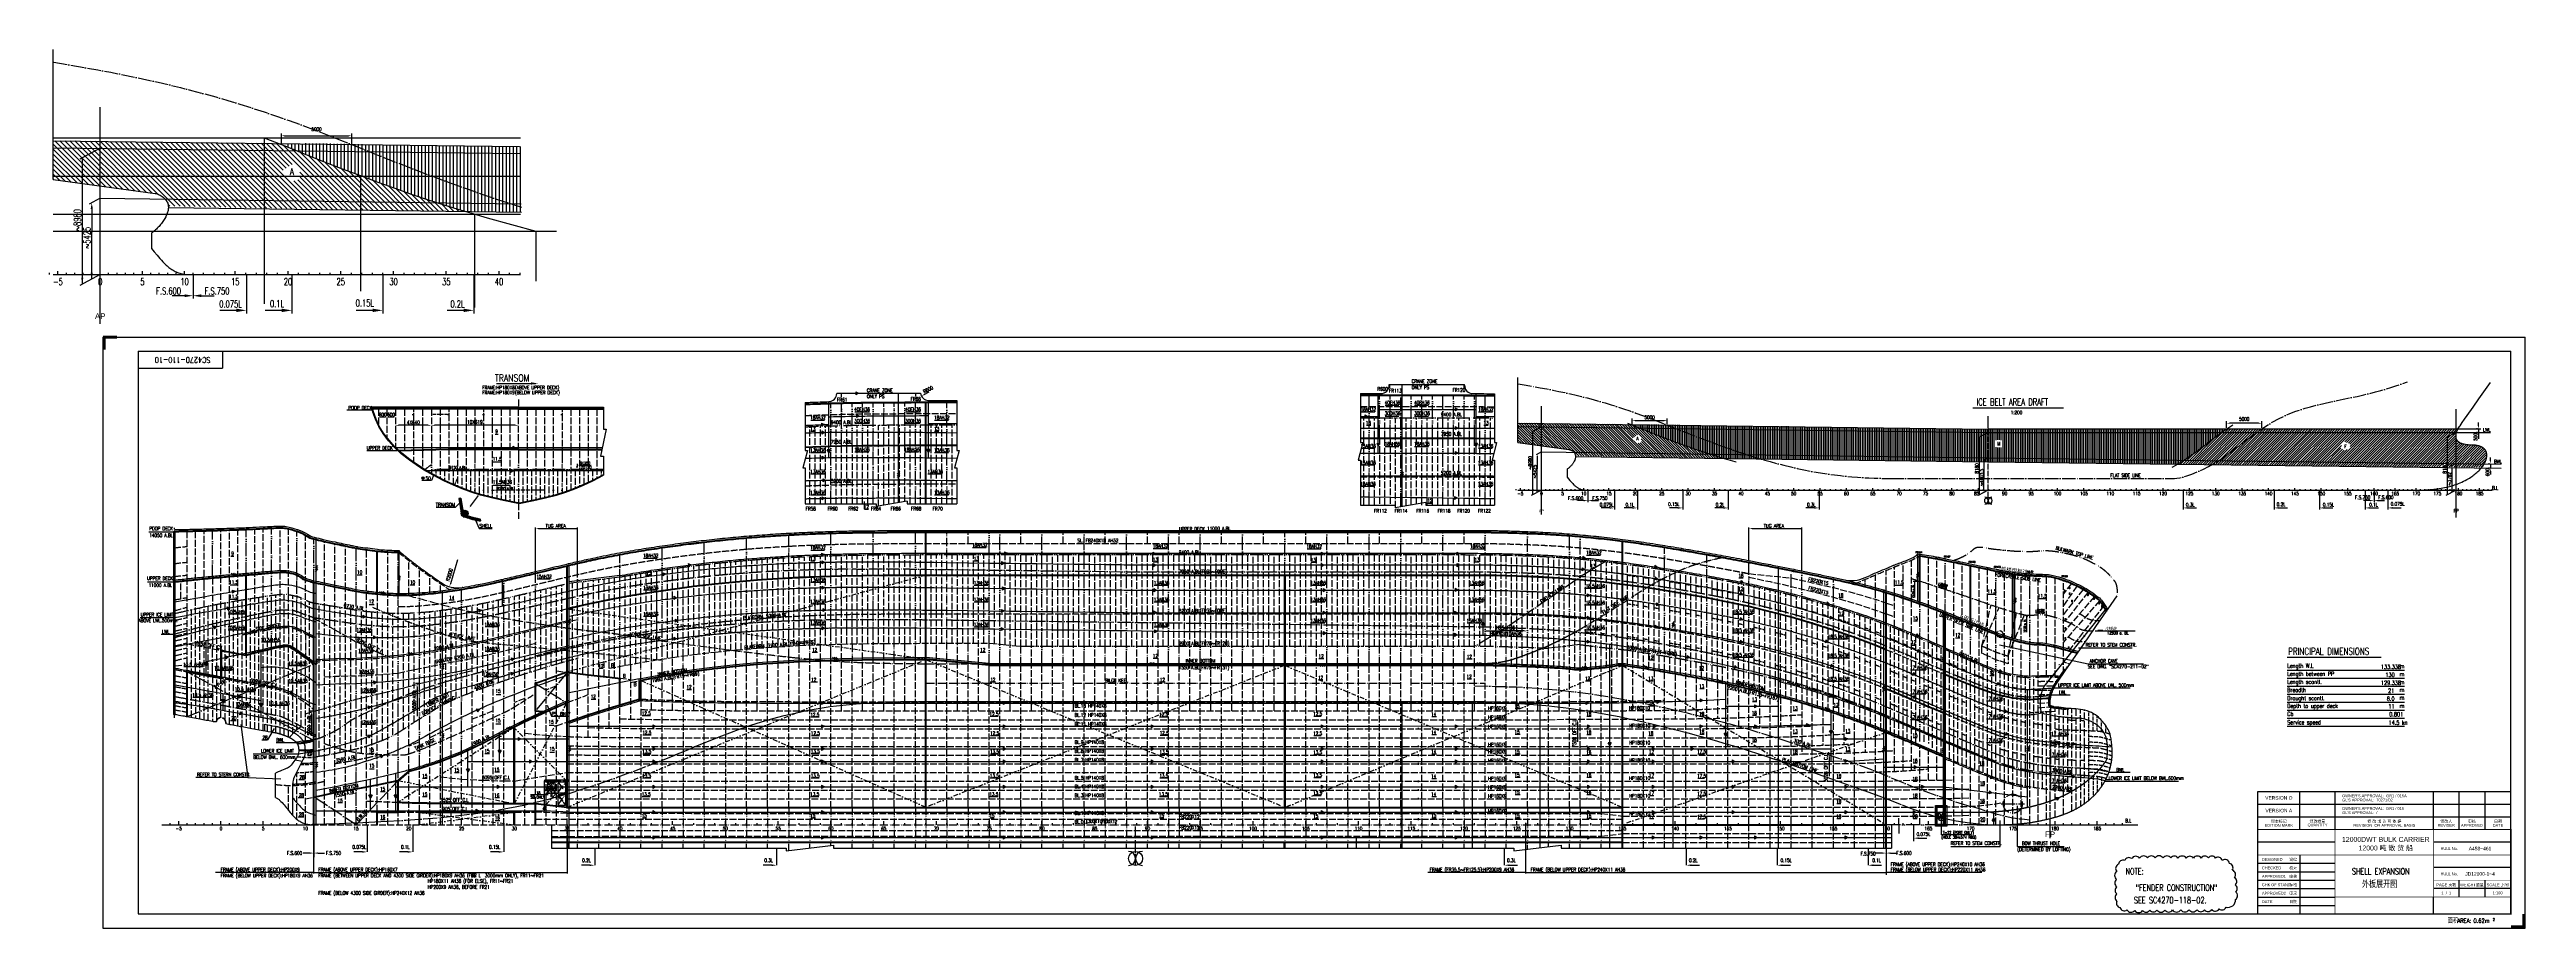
# Model space of a CAD drawing. Extents: x -12185 to 163857, y -7437 to 55100.
import ezdxf
from ezdxf.enums import TextEntityAlignment as Align

# ---------------------------------------------------------------- set-up
doc = ezdxf.new("R2010")
doc.units = 0
doc.header["$LTSCALE"] = 40
doc.header["$MEASUREMENT"] = 0
for name, pattern in [('ACAD_ISO02W100', [15, 12, -3]), ('ACAD_ISO03W100', [30, 12, -18]), ('ACAD_ISO04W100', [30.5, 24, -3, 0.5, -3]), ('ACAD_ISO05W100', [34, 24, -3, 0.5, -3, 0.5, -3]), ('CENTER1', [12.1, 10, -0.8, 0.5, -0.8]), ('CENTER110', [12.2, 10, -1, 0.2, -1]), ('DASHDOTX2', [2, 1, -0.5, 0, -0.5]), ('DASHED1', [5.4, 4, -1.4]), ('S-DASHED', [8, 6, -2])]:
    doc.linetypes.add(name, pattern=pattern)
doc.layers.get('0').update_dxf_attribs({"linetype": 'CONTINUOUS'})
doc.layers.get('DEFPOINTS').update_dxf_attribs({"linetype": 'CONTINUOUS'})
for name, color, linetype in [('018-TXT_GR', 3, 'CONTINUOUS'), ('01CONTINUOUS', 2, 'CONTINUOUS'), ('03CENTER', 3, 'CENTER110'), ('1', 2, 'CONTINUOUS'), ('11TEXTE', 4, 'CONTINUOUS'), ('13DIMENSION', 9, 'CONTINUOUS'), ('BANFENG', 6, 'CONTINUOUS'), ('BANFONG', 1, 'CONTINUOUS'), ('BT_CHI', 7, 'CONTINUOUS'), ('BT_ENG', 7, 'CONTINUOUS'), ('C', 7, 'CONTINUOUS'), ('C-CAS', 4, 'ACAD_ISO02W100'), ('C-CEN', 4, 'ACAD_ISO04W100'), ('C-CON', 4, 'CONTINUOUS'), ('C-PH', 4, 'ACAD_ISO05W100'), ('CONTAINER', 1, 'CENTER1'), ('FRAME', 3, 'CONTINUOUS'), ('TEXT', 1, 'CONTINUOUS'), ('Y-CAS', 7, 'ACAD_ISO02W100'), ('Y-CON', 2, 'CONTINUOUS'), ('Y-DAS', 2, 'ACAD_ISO02W100'), ('Y-H', 2, 'ACAD_ISO03W100'), ('Y-PH', 2, 'ACAD_ISO05W100')]:
    doc.layers.add(name, color=color, linetype=linetype)
doc.styles.add('CHINESE', font='romand.shx', dxfattribs={"width": 0.8, "height": 800, "bigfont": 'hzdx.shx'})
doc.styles.add('DM100', font='romans.shx', dxfattribs={"width": 0.7, "height": 250})
doc.styles.add('ENGNISH', font='romans.shx', dxfattribs={"width": 0.8, "height": 750})
doc.styles.add('HZDX', font='romans', dxfattribs={"width": 0.8, "bigfont": 'hzdx'})
doc.styles.add('ROMAND', font='romand', dxfattribs={"width": 0.8, "height": 5})
doc.styles.add('ROMANS', font='romans.shx', dxfattribs={"width": 0.7, "height": 250})
doc.styles.add('SWISS721LIGHTBT', font='swissl.ttf')
doc.dimstyles.new('DM-100', dxfattribs={"dimtxt": 250, "dimasz": 200, "dimexe": 30, "dimexo": 30, "dimgap": 50, "dimtad": 1, "dimdec": 0, "dimzin": 0, "dimdsep": 46, "dimtxsty": 'ROMANS', "dimcen": 0, "dimclrd": 1, "dimclre": 1, "dimclrt": 1, "dimadec": 0, "dimazin": 0, "dimtfac": 1, "dimtdec": 0, "dimtmove": 0, "dimatfit": 0, "dimfxl": 0, "dimtolj": 1, "dimtzin": 0, "dimarcsym": 0})
doc.dimstyles.new('DM-50', dxfattribs={"dimscale": 150, "dimtxt": 250, "dimasz": 1.5, "dimexe": 1, "dimexo": 0.5, "dimgap": 0.5, "dimtad": 0, "dimzin": 12, "dimdsep": 46, "dimtxsty": 'ROMANS', "dimcen": 0.1, "dimclrt": 4, "dimadec": 0, "dimazin": 0, "dimtfac": 1, "dimtofl": 0, "dimtmove": 2, "dimatfit": 3, "dimfxl": 0, "dimtolj": 1, "dimtzin": 12, "dimarcsym": 0})
pattern_1 = [(135, (-89114.492, 5808.904), (-13.258252, -13.258252), [])]

# ---------------------------------------------------------------- blocks, each defined once
blk = doc.blocks.new('*D6')
at = {"color": 0, "linetype": 'ByBlock', "transparency": 16777216}
blk.add_line((16816, 18839), (16311, 17137), dxfattribs=at)
blk.add_solid([(16275, 17148), (16346, 17127), (16246, 16922)], dxfattribs=at)
at = {"layer": 'DEFPOINTS', "color": 0, "linetype": 'ByBlock', "transparency": 16777216}
for p in [(16816, 18839), (16246, 16922)]:
    blk.add_point(p, dxfattribs=at)
at = {"color": 4, "linetype": 'ByBlock', "transparency": 16777216, "insert": (16234, 17764), "char_height": 250, "attachment_point": 5, "rotation": 73.45525, "style": 'ROMANS'}
blk.add_mtext('\\A1;R2000', dxfattribs=at)
blk = doc.blocks.new('*D2')
at = {"color": 0, "linetype": 'ByBlock', "transparency": 16777216}
for p, q in [((644672, -110382), (644672, -109960)), ((644897, -110110), (646947, -110110)), ((647172, -110370), (647172, -109960))]:
    blk.add_line(p, q, dxfattribs=at)
for points in [[(644897, -110072), (644897, -110147), (644672, -110110)], [(646947, -110072), (646947, -110147), (647172, -110110)]]:
    blk.add_solid(points, dxfattribs=at)
at = {"layer": 'DEFPOINTS', "color": 0, "linetype": 'ByBlock', "transparency": 16777216}
for p in [(644672, -110457), (647172, -110110), (647172, -110445)]:
    blk.add_point(p, dxfattribs=at)
at = {"color": 4, "linetype": 'ByBlock', "transparency": 16777216, "insert": (645922, -109874), "char_height": 250, "attachment_point": 5, "style": 'ROMANS'}
blk.add_mtext('\\A1;5000', dxfattribs=at)
blk = doc.blocks.new('A$C6AEA6868')
at = {"style": 'ROMAND', "width": 0.75}
blk.add_text('SHELL EXPANSION', height=450, dxfattribs=at).set_placement((2274, 0), align=Align.CENTER)
blk = doc.blocks.new('*D3')
at = {"color": 0, "linetype": 'ByBlock', "transparency": 16777216}
for p, q in [((682565, -110615), (682565, -110146)), ((684840, -110296), (682790, -110296)), ((685065, -110615), (685065, -110146))]:
    blk.add_line(p, q, dxfattribs=at)
for points in [[(682790, -110258), (682790, -110333), (682565, -110296)], [(684840, -110258), (684840, -110333), (685065, -110296)]]:
    blk.add_solid(points, dxfattribs=at)
at = {"layer": 'DEFPOINTS', "color": 0, "linetype": 'ByBlock', "transparency": 16777216}
for p in [(682565, -110296), (682565, -110690), (685065, -110690)]:
    blk.add_point(p, dxfattribs=at)
at = {"color": 4, "linetype": 'ByBlock', "transparency": 16777216, "insert": (683815, -109998), "char_height": 250, "attachment_point": 5, "style": 'ROMANS'}
blk.add_mtext('\\A1;5000', dxfattribs=at)
blk = doc.blocks.new('*D4')
at = {"color": 0, "linetype": 'ByBlock', "transparency": 16777216}
for p, q in [((701944, -113184), (701869, -113184)), ((701944, -113484), (701869, -113484)), ((702019, -112959), (702019, -112734)), ((702019, -113184), (702019, -113484)), ((702019, -113709), (702019, -113934))]:
    blk.add_line(p, q, dxfattribs=at)
for points in [[(701982, -112959), (702057, -112959), (702019, -113184)], [(701982, -113709), (702057, -113709), (702019, -113484)]]:
    blk.add_solid(points, dxfattribs=at)
at = {"layer": 'DEFPOINTS', "color": 0, "linetype": 'ByBlock', "transparency": 16777216}
for p in [(702019, -113184), (702019, -113484), (702019, -113484)]:
    blk.add_point(p, dxfattribs=at)
at = {"color": 4, "linetype": 'ByBlock', "transparency": 16777216, "insert": (701804, -113785), "char_height": 250, "attachment_point": 5, "rotation": 90, "style": 'ROMANS'}
blk.add_mtext('\\A1;600', dxfattribs=at)
blk = doc.blocks.new('*D5')
at = {"color": 0, "linetype": 'ByBlock', "transparency": 16777216}
for p, q in [((701082, -110705), (701007, -110705)), ((701157, -110480), (701157, -110255)), ((701157, -110705), (701157, -110955)), ((701082, -110955), (701007, -110955)), ((701157, -111180), (701157, -111405))]:
    blk.add_line(p, q, dxfattribs=at)
for points in [[(701119, -110480), (701194, -110480), (701157, -110705)], [(701119, -111180), (701194, -111180), (701157, -110955)]]:
    blk.add_solid(points, dxfattribs=at)
at = {"layer": 'DEFPOINTS', "color": 0, "linetype": 'ByBlock', "transparency": 16777216}
for p in [(701157, -110705), (701157, -110955), (701157, -110955)]:
    blk.add_point(p, dxfattribs=at)
at = {"color": 4, "linetype": 'ByBlock', "transparency": 16777216, "insert": (700945, -111271), "char_height": 250, "attachment_point": 5, "rotation": 90, "style": 'ROMANS'}
blk.add_mtext('\\A1;500', dxfattribs=at)
blk = doc.blocks.new('*D7')
at = {"color": 0, "linetype": 'ByBlock', "transparency": 16777216}
for p, q in [((4292, 48353), (4292, 49122)), ((4517, 48972), (9067, 48972)), ((9292, 48377), (9292, 49122))]:
    blk.add_line(p, q, dxfattribs=at)
for points in [[(4517, 49009), (4517, 48934), (4292, 48972)], [(9067, 49009), (9067, 48934), (9292, 48972)]]:
    blk.add_solid(points, dxfattribs=at)
at = {"layer": 'DEFPOINTS', "color": 0, "linetype": 'ByBlock', "transparency": 16777216}
for p in [(4292, 48278), (9292, 48972), (9292, 48302)]:
    blk.add_point(p, dxfattribs=at)
at = {"color": 4, "linetype": 'ByBlock', "transparency": 16777216, "insert": (6792, 49443), "char_height": 250, "attachment_point": 5, "style": 'ROMANS'}
blk.add_mtext('\\A1;5000', dxfattribs=at)
blk = doc.blocks.new('TITLE3')
for p, q in [((-12500, 5100), (-18000, 5100)), ((-18000, 3600), (-12500, 3600)), ((-15000, 4200), (-15000, 0)), ((0, 5100), (-5500, 5100)), ((-18000, 3000), (-12500, 3000)), ((-18000, 2400), (-12500, 2400)), ((-18000, 1800), (-12500, 1800)), ((0, 3300), (-5500, 3300)), ((0, 1800), (-5500, 1800)), ((-18000, 1200), (-12500, 1200)), ((-18000, 600), (-12500, 600)), ((-5500, 0), (-5500, 1200))]:
    blk.add_line(p, q)
at = {"const_width": 80}
blk.add_lwpolyline([(-18000, 0), (0, 0), (0, 6000), (-18000, 6000)], close=True, dxfattribs=at)
at = {"const_width": 40}
for points in [[(-12500, 6000), (-12500, 0)], [(-5500, 6000), (-5500, 0)], [(-18000, 4200), (0, 4200)], [(-5500, 2400), (0, 2400)], [(-12500, 1200), (0, 1200)]]:
    blk.add_lwpolyline(points, dxfattribs=at)
blk = doc.blocks.new('*D9')
at = {"color": 0, "linetype": 'ByBlock', "transparency": 16777216}
blk.add_line((50314, 30746), (49964, 30568), dxfattribs=at)
blk.add_solid([(49949, 30597), (49979, 30538), (49785, 30477)], dxfattribs=at)
at = {"layer": 'DEFPOINTS', "color": 0, "linetype": 'ByBlock', "transparency": 16777216}
for p in [(49785, 30477), (50314, 30746)]:
    blk.add_point(p, dxfattribs=at)
at = {"color": 4, "linetype": 'ByBlock', "transparency": 16777216, "insert": (50252, 30933), "char_height": 250, "attachment_point": 5, "rotation": 27.00279, "style": 'DM100'}
blk.add_mtext('\\A1;R600', dxfattribs=at)

msp = doc.modelspace()

# ---------------------------------------------------------------- hatches: boundary and pattern name
h = msp.add_hatch()
h.set_pattern_fill('ANSI31', color=256, scale=200, style=0)
h.set_pattern_definition([(45, (110541.39, 14208.445), (-17.6776695, 17.6776695), [])])
h.paths.add_polyline_path([(14272.702, 24641.087, 1.0000000077), (14437.421, 24641.087, 1.0000000077)])
h = msp.add_hatch()
h.set_pattern_fill('ANSI31', color=256, scale=500, angle=90, style=0)
h.set_pattern_definition([(135, (-89047.595, 6105.89), (-44.194174, -44.194174), [])])
h.paths.add_polyline_path([(17056.779, 23207.808), (17048.583, 23197.21), (17040.439, 23190.147), (17032.301, 23186.105), (17024.124, 23184.57), (17015.865, 23185.026), (17007.477, 23186.961), (16998.918, 23189.859), (16990.141, 23193.205), (16981.107, 23196.497), (16971.798, 23199.274), (16962.198, 23201.087), (16952.294, 23201.485), (16942.071, 23200.019), (16931.515, 23196.24), (16920.611, 23189.698), (16909.345, 23179.943), (17038.347, 22343.19), (17186.367, 22367.481)])
h = msp.add_hatch()
h.set_pattern_fill('ANSI31', color=256, scale=150, angle=90, style=0)
h.set_pattern_definition(pattern_1)
h.paths.add_polyline_path([(17222.335, 22341.164, 0.419459455), (17186.59, 22367.518), (17038.347, 22343.19, -0.0021424078), (17046.433, 22298.504, 0.0019008477), (17056.128, 22246.1, 0.0022284752), (17068.001, 22184.759, 0.0022251868), (17080.401, 22123.617, -0.2939571905)])
h = msp.add_hatch()
h.set_pattern_fill('ANSI31', color=256, scale=500, style=0)
h.set_pattern_definition([(45, (-89041.825, 6105.89), (-44.194174, 44.194174), [])])
h.paths.add_polyline_path([(17080.397, 22122.111, 1), (17560.397, 22122.111, 1)])
h = msp.add_hatch()
h.set_pattern_fill('ANSI31', color=256, scale=150, angle=90, style=0)
h.set_pattern_definition(pattern_1)
edge = h.paths.add_edge_path()
edge.add_arc((17517.185, 21960.59), 28.519, 0.1898682, 84.18385235)
edge.add_arc((17320.397, 22122.111), 240, 254.60736762, 326.30389254, ccw=False)
edge.add_arc((20549.65, 32416.192), 11028.56, 252.62739672, 253.02894801)
edge.add_arc((20674.477, 32863.858), 11493.172, 253.08516559, 253.48671688)
edge.add_arc((20674.477, 32863.858), 11493.172, 253.48671688, 253.72912956)
edge.add_arc((19465.36, 28688.36), 7146.148, 253.65539915, 254.04527267)
edge.add_line((17501.043, 21817.487), (17545.704, 21960.684))
h = msp.add_hatch()
h.set_pattern_fill('ANSI31', color=256, scale=500, angle=90, style=0)
h.set_pattern_definition([(135, (-89051.6, 6100.69), (-44.194174, -44.194174), [])])
h.paths.add_polyline_path([(17774.332, 21892.435), (17652.452, 21927.391), (17545.704, 21960.684), (17501.043, 21817.487), (17609.439, 21783.68), (17734.33, 21747.86), (17872.063, 21711.139), (18021.02, 21674.017), (18179.51, 21637.026), (18345.807, 21600.717), (18419.805, 21585.66), (18431.036, 21596.093), (18438.159, 21605.892), (18441.761, 21615.132), (18442.428, 21623.889), (18440.748, 21632.236), (18437.307, 21640.248), (18432.692, 21648.001), (18427.49, 21655.569), (18422.325, 21663.053), (18417.966, 21670.658), (18415.219, 21678.615), (18414.89, 21687.158), (18417.784, 21696.516), (18424.708, 21706.922), (18436.468, 21718.607), (18453.869, 21731.803), (18376.761, 21747.492), (18212.557, 21783.344), (18056.204, 21819.836), (17909.523, 21856.391)])
h = msp.add_hatch()
h.set_pattern_fill('ANSI31', color=256, scale=400, style=0)
h.set_pattern_definition([(45, (-341801.504, -285057.633), (-35.355339, 35.355339), [])])
h.paths.add_polyline_path([(133708.656, 13777.341), (133708.656, 13827.341), (133381.494, 13827.341), (133381.494, 13777.341)])

# ---------------------------------------------------------------- linework, layer by layer
for p, q in [((-11922.246, 45870.439), (-11922.246, 55100.048)), ((-11922.246, 48620.569), (21227.421, 48202.935)), ((-9020.092, 45470.17), (-11922.246, 48372.324)), ((-9430.209, 45526.734), (-11922.246, 48018.771)), ((-9840.327, 45583.298), (-11922.246, 47665.218)), ((-8609.974, 45413.606), (-11815.594, 48619.225)), ((-8199.857, 45357.042), (-11457.529, 48614.714)), ((-7789.74, 45300.478), (-11099.465, 48610.203)), ((-7379.622, 45243.914), (-10741.4, 48605.692)), ((-6969.505, 45187.35), (-10383.336, 48601.181)), ((-6559.388, 45130.786), (-10025.271, 48596.67)), ((-8585.246, 48082.439), (-10023.696, 47318.421)), ((-6149.27, 45074.222), (-9667.207, 48592.159)), ((-5739.153, 45017.658), (-9309.143, 48587.648)), ((-5329.036, 44961.094), (-8951.078, 48583.137)), ((-4918.918, 44904.53), (-8593.014, 48578.626)), ((-4480.248, 44819.413), (-8234.949, 48574.115)), ((-3274.301, 43967.02), (-7876.885, 48569.604)), ((-2912.893, 43959.165), (-7518.82, 48565.093)), ((-2551.486, 43951.311), (-7160.756, 48560.581)), ((-2190.078, 43943.457), (-6802.691, 48556.07)), ((-1828.67, 43935.603), (-6444.627, 48551.559)), ((-1467.263, 43927.748), (-6086.563, 48547.048)), ((-1105.855, 43919.894), (-5728.498, 48542.537)), ((-744.448, 43912.04), (-5370.434, 48538.026)), ((-383.04, 43904.186), (-5012.369, 48533.515)), ((-21.632, 43896.332), (-4654.305, 48529.004)), ((339.775, 43888.477), (-4296.24, 48524.493)), ((701.183, 43880.623), (-3938.176, 48519.982)), ((1062.59, 43872.769), (-3580.112, 48515.471)), ((1423.998, 43864.915), (-3222.047, 48510.96)), ((1785.406, 43857.061), (-2863.983, 48506.449)), ((2146.813, 43849.206), (-2505.918, 48501.938)), ((2508.221, 43841.352), (-2147.854, 48497.427)), ((2869.629, 43833.498), (-1789.789, 48492.916)), ((3231.036, 43825.644), (-1431.725, 48488.405)), ((3592.444, 43817.789), (-1073.66, 48483.894)), ((3953.851, 43809.935), (-715.596, 48479.383)), ((4315.259, 43802.081), (-357.532, 48474.872)), ((4676.667, 43794.227), (0.533, 48470.361)), ((5038.074, 43786.373), (358.597, 48465.849)), ((5399.482, 43778.518), (716.662, 48461.338)), ((5760.889, 43770.664), (1074.726, 48456.827)), ((6122.297, 43762.81), (1432.791, 48452.316)), ((6483.705, 43754.956), (1790.855, 48447.805)), ((6845.112, 43747.102), (2148.919, 48443.294)), ((4427.976, 46517.791), (2506.984, 48438.783)), ((4633.633, 46665.687), (2865.048, 48434.272)), ((3076.701, 48832.439), (3076.701, 37022.899)), ((4835.692, 46817.182), (3223.113, 48429.761)), ((5070.181, 46936.246), (3581.177, 48425.25)), ((8652.15, 43707.831), (3939.242, 48420.739)), ((9016.778, 43696.756), (4418.071, 48295.463)), ((4783.394, 48148.178), (4783.394, 48410.104)), ((9374.965, 43692.122), (5010.446, 48056.641)), ((5033.394, 48047.399), (5033.394, 48406.954)), ((5283.394, 47946.714), (5283.394, 48403.805)), ((5533.394, 47846.028), (5533.394, 48400.655)), ((9736.373, 43684.268), (5602.407, 47818.234)), ((5783.394, 47745.343), (5783.394, 48397.506)), ((6033.394, 47645.25), (6033.394, 48435.09)), ((10097.781, 43676.414), (6192.047, 47582.147)), ((6283.394, 47545.815), (6283.394, 48431.941)), ((6533.394, 47446.379), (6533.394, 48428.791)), ((6783.394, 47346.944), (6783.394, 48425.642)), ((7033.394, 47247.508), (7033.394, 48422.492)), ((7283.394, 47148.073), (7283.394, 48419.342)), ((7533.394, 47050.619), (7533.394, 48416.193)), ((7783.394, 46953.237), (7783.394, 48413.043)), ((8033.394, 46855.855), (8033.394, 48409.894)), ((8283.394, 46758.473), (8283.394, 48394.144)), ((8533.394, 46661.091), (8533.394, 48392.605)), ((8783.394, 46565.153), (8783.394, 48389.456)), ((9033.394, 46470.013), (9033.394, 48386.306)), ((9283.394, 46374.873), (9283.394, 48373.778)), ((9533.394, 46279.733), (9533.394, 48370.629)), ((9783.394, 46184.593), (9783.394, 48367.479)), ((10033.394, 46090.654), (10033.394, 48364.329)), ((10283.394, 45997.914), (10283.394, 48361.18)), ((10533.394, 45905.175), (10533.394, 48358.03)), ((10783.394, 45812.436), (10783.394, 48354.881)), ((11033.394, 45719.696), (11033.394, 48351.731)), ((11283.394, 45628.313), (11283.394, 48348.581)), ((11533.394, 45538.168), (11533.394, 48332.832)), ((11783.394, 45448.023), (11783.394, 48331.293)), ((12033.394, 45357.878), (12033.394, 48328.143)), ((12283.394, 45267.734), (12283.394, 48324.994)), ((12533.394, 45179.511), (12533.394, 48321.844)), ((12783.394, 45092.114), (12783.394, 48318.695)), ((13033.394, 45004.717), (13033.394, 48315.545)), ((13283.394, 44917.319), (13283.394, 48312.395)), ((13533.394, 44829.987), (13533.394, 48309.246)), ((13783.394, 44745.509), (13783.394, 48306.096)), ((14033.394, 44661.032), (14033.394, 48290.346)), ((14283.394, 44576.554), (14283.394, 48288.808)), ((14533.394, 44492.077), (14533.394, 48287.269)), ((14783.394, 44409.067), (14783.394, 48284.12)), ((15033.394, 44327.647), (15033.394, 48280.97)), ((15283.394, 44246.227), (15283.394, 48277.821)), ((15533.394, 44164.807), (15533.394, 48274.671)), ((15783.394, 44083.591), (15783.394, 48271.521)), ((16033.394, 44005.366), (16033.394, 48268.372)), ((16283.394, 43927.141), (16283.394, 48265.222)), ((16533.394, 43848.917), (16533.394, 48262.073)), ((16783.394, 43770.692), (16783.394, 48246.323)), ((17033.394, 43695.013), (17033.394, 48244.784)), ((17283.394, 43620.114), (17283.394, 48243.246)), ((17533.394, 43589.541), (17533.394, 48241.707)), ((17783.394, 43586.307), (17783.394, 48240.169)), ((18033.394, 43583.073), (18033.394, 48238.63)), ((18283.394, 43579.839), (18283.394, 48237.092)), ((18533.394, 43576.604), (18533.394, 48235.553)), ((18783.394, 43573.37), (18783.394, 48234.015)), ((19033.394, 43570.136), (19033.394, 48232.476)), ((19283.394, 43566.902), (19283.394, 48230.938)), ((19533.394, 43563.667), (19533.394, 48229.399)), ((19783.394, 43560.433), (19783.394, 48221.128)), ((20033.394, 43557.199), (20033.394, 48217.978)), ((20283.394, 43553.965), (20283.394, 48214.828)), ((20533.394, 43550.73), (20533.394, 48211.679)), ((20783.394, 43547.496), (20783.394, 48208.529)), ((21033.394, 43544.262), (21033.394, 48205.38)), ((21283.394, 43541.028), (21283.394, 48202.23)), ((-10250.444, 45639.862), (-11922.246, 47311.664)), ((-10660.561, 45696.426), (-11922.246, 46958.111)), ((-11070.679, 45752.99), (-11922.246, 46604.557)), ((-11480.796, 45809.554), (-11922.246, 46251.004)), ((-11890.913, 45866.118), (-11922.246, 45897.451)), ((-9859.774, 47405.486), (-9859.774, 38425.486)), ((7206.52, 43739.247), (5166.63, 45779.137)), ((7567.927, 43731.393), (5462.374, 45836.947)), ((8290.743, 43715.685), (5610.696, 46395.731)), ((7929.335, 43723.539), (5628.4, 46024.474)), ((10459.188, 43668.559), (6779.093, 47348.654)), ((10820.596, 43660.705), (7365.144, 47116.157)), ((11162.898, 43671.957), (7944.292, 46890.563)), ((11521.085, 43667.323), (8523.439, 46664.968)), ((11879.272, 43662.689), (9095.634, 46446.327)), ((12237.46, 43658.055), (9666.397, 46229.118)), ((9908.354, 46137.039), (9908.354, 37935.618)), ((12595.647, 43653.421), (10232.141, 46016.927)), ((12953.834, 43648.787), (10794.191, 45808.43)), ((-8587.251, 44527.464), (-9361.587, 44116.184)), ((-3635.708, 43974.874), (-3766.253, 44105.419)), ((13312.021, 43644.153), (11352.939, 45603.236)), ((13670.209, 43639.52), (11905.866, 45403.862)), ((14028.396, 43634.886), (12457.098, 45206.184)), ((14386.583, 43630.252), (13000.683, 45016.152)), ((14744.77, 43625.618), (13543.979, 44826.41)), ((15102.958, 43620.984), (14077.974, 44645.968)), ((15461.145, 43616.35), (14611.97, 44465.526)), ((15819.332, 43611.716), (15137.214, 44293.835)), ((16177.519, 43607.082), (15661.524, 44123.078)), ((16535.707, 43602.449), (16178.053, 43960.102)), ((16893.894, 43597.815), (16692.611, 43799.098)), ((17252.081, 43593.181), (17200.234, 43645.028)), ((18015.766, 43402.439), (18015.766, 36763.414)), ((22385.583, 42202.439), (22385.583, 38642.582)), ((-12185.246, 39102.439), (-12185.246, 39227.439)), ((-11585.246, 39102.439), (-11585.246, 39352.439)), ((-10985.246, 39102.439), (-10985.246, 39227.439)), ((-10385.246, 39102.439), (-10385.246, 39227.439)), ((-8585.246, 39102.439), (-10031.463, 38334.296)), ((-9785.246, 39102.439), (-9785.246, 39227.439)), ((-9185.246, 39102.439), (-9185.246, 39227.439)), ((-8585.246, 39102.439), (-8585.246, 39352.439)), ((-7985.246, 39102.439), (-7985.246, 39227.439)), ((-7385.246, 39102.439), (-7385.246, 39227.439)), ((-6785.246, 39102.439), (-6785.246, 39227.439)), ((-6185.246, 39102.439), (-6185.246, 39227.439)), ((-5585.246, 39102.439), (-5585.246, 39352.439)), ((-4985.246, 39102.439), (-4985.246, 39227.439)), ((-4385.246, 39102.439), (-4385.246, 39227.439)), ((-3785.246, 39102.439), (-3785.246, 39227.439)), ((-3185.246, 39102.439), (-3185.246, 39227.439)), ((-2585.246, 39102.439), (-2585.246, 39352.439)), ((-1985.246, 39102.439), (-1985.246, 39227.439)), ((-1235.246, 39102.439), (-1235.246, 39227.439)), ((-485.246, 39102.439), (-485.246, 39227.439)), ((264.754, 39102.439), (264.754, 39227.439)), ((1014.754, 39102.439), (1014.754, 39352.439)), ((1764.754, 39102.439), (1764.754, 39227.439)), ((1811.329, 39125.595), (1811.329, 36343.069)), ((2514.754, 39102.439), (2514.754, 39227.439)), ((3264.754, 39102.439), (3264.754, 39227.439)), ((4014.754, 39102.439), (4014.754, 39227.439)), ((4764.754, 39102.439), (4764.754, 39352.439)), ((5043.854, 39125.595), (5043.854, 36343.069)), ((5514.754, 39102.439), (5514.754, 39227.439)), ((6264.754, 39102.439), (6264.754, 39227.439)), ((7014.754, 39102.439), (7014.754, 39227.439)), ((7764.754, 39102.439), (7764.754, 39227.439)), ((8514.754, 39102.439), (8514.754, 39352.439)), ((9264.754, 39102.439), (9264.754, 39227.439)), ((10014.754, 39102.439), (10014.754, 39227.439)), ((10764.754, 39102.439), (10764.754, 39227.439)), ((11508.904, 39125.595), (11508.904, 36343.069)), ((11514.754, 39102.439), (11514.754, 39227.439)), ((12264.754, 39102.439), (12264.754, 39352.439)), ((13014.754, 39102.439), (13014.754, 39227.439)), ((13764.754, 39102.439), (13764.754, 39227.439)), ((14514.754, 39102.439), (14514.754, 39227.439)), ((15264.754, 39102.439), (15264.754, 39227.439)), ((16014.754, 39102.439), (16014.754, 39352.439)), ((16764.754, 39102.439), (16764.754, 39227.439)), ((17514.754, 39102.439), (17514.754, 39227.439)), ((17973.954, 39102.439), (17973.954, 36343.069)), ((18264.754, 39102.439), (18264.754, 39227.439)), ((19014.754, 39102.439), (19014.754, 39227.439)), ((19764.754, 39102.439), (19764.754, 39352.439)), ((20514.754, 39102.439), (20514.754, 39227.439)), ((21264.754, 39102.439), (21264.754, 39227.439)), ((92181.719, 27176.395), (92181.719, 31791.199)), ((41514.673, 30013.675), (41514.673, 26607.812)), ((43770.535, 30668.377), (49725.735, 30668.377)), ((44091.87, 30411.098), (44091.87, 30668.377)), ((49350.961, 30668.377), (49350.961, 30431.672)), ((50075, 22807.709), (50075, 29977.231)), ((50125, 22807.709), (50125, 29977.377)), ((52294.889, 30154.401), (52294.889, 26607.812)), ((80987.957, 30651.188), (80987.957, 27168.556)), ((83025, 31241.188), (83025, 31284.196)), ((83025, 31284.196), (88380, 31284.196)), ((83069.169, 31056.917), (83069.169, 31284.196)), ((88335.14, 31284.196), (88335.14, 31022.613)), ((88380, 31247.695), (88380, 31284.196)), ((90502.309, 30635.207), (90502.309, 27168.556)), ((27184.989, 29672.68), (27184.989, 28124.942)), ((92181.719, 28551.46), (125600.219, 28130.439)), ((93632.796, 26976.26), (92181.719, 28427.337)), ((93427.738, 27004.542), (92181.719, 28250.561)), ((93837.855, 26947.978), (92235.045, 28550.788)), ((94042.914, 26919.696), (92414.078, 28548.532)), ((94247.972, 26891.414), (92593.11, 28546.277)), ((94453.031, 26863.132), (92772.142, 28544.021)), ((94658.09, 26834.85), (92951.174, 28541.766)), ((94863.148, 26806.568), (93130.206, 28539.51)), ((93850.219, 28282.394), (93130.994, 27900.386)), ((95068.207, 26778.286), (93309.239, 28537.255)), ((95273.266, 26750.004), (93488.271, 28534.999)), ((95478.324, 26721.722), (93667.303, 28532.744)), ((95683.383, 26693.44), (93846.335, 28530.488)), ((95902.718, 26650.882), (94025.368, 28528.233)), ((96505.692, 26224.685), (94204.4, 28525.977)), ((96686.396, 26220.758), (94383.432, 28523.722)), ((96867.099, 26216.831), (94562.464, 28521.466)), ((97047.803, 26212.904), (94741.496, 28519.21)), ((97228.507, 26208.977), (94920.529, 28516.955)), ((97409.211, 26205.049), (95099.561, 28514.699)), ((97589.915, 26201.122), (95278.593, 28512.444)), ((97770.618, 26197.195), (95457.625, 28510.188)), ((97951.322, 26193.268), (95636.658, 28507.933)), ((98132.026, 26189.341), (95815.69, 28505.677)), ((98312.73, 26185.414), (95994.722, 28503.422)), ((98493.434, 26181.487), (96173.754, 28501.166)), ((98674.137, 26177.56), (96352.786, 28498.911)), ((98854.841, 26173.633), (96531.819, 28496.655)), ((99035.545, 26169.706), (96710.851, 28494.4)), ((99216.249, 26165.778), (96889.883, 28492.144)), ((99396.953, 26161.851), (97068.915, 28489.889)), ((99577.656, 26157.924), (97247.948, 28487.633)), ((99758.36, 26153.997), (97426.98, 28485.378)), ((99939.064, 26150.07), (97606.012, 28483.122)), ((100119.768, 26146.143), (97785.044, 28480.867)), ((100300.472, 26142.216), (97964.076, 28478.611)), ((100481.175, 26138.289), (98143.109, 28476.355)), ((100661.879, 26134.362), (98322.141, 28474.1)), ((100842.583, 26130.434), (98501.173, 28471.844)), ((101023.287, 26126.507), (98680.205, 28469.589)), ((101203.991, 26122.58), (98859.237, 28467.333)), ((101384.694, 26118.653), (99038.27, 28465.078)), ((101565.398, 26114.726), (99217.302, 28462.822)), ((100356.83, 27500.071), (99396.334, 28460.567)), ((100459.659, 27574.019), (99575.366, 28458.311)), ((100560.688, 27649.766), (99754.399, 28456.056)), ((100677.933, 27709.298), (99933.431, 28453.8)), ((102468.917, 26095.09), (100112.463, 28451.545)), ((102651.231, 26089.553), (100351.878, 28388.907)), ((100534.539, 28315.264), (100534.539, 28446.227)), ((102830.325, 26087.236), (100648.065, 28269.496)), ((100659.539, 28264.875), (100659.539, 28444.652)), ((100784.539, 28214.532), (100784.539, 28443.078)), ((100909.539, 28164.189), (100909.539, 28441.503)), ((101034.539, 28113.847), (101034.539, 28439.928)), ((101159.539, 28063.8), (101159.539, 28458.72)), ((101284.539, 28014.083), (101284.539, 28457.146)), ((101409.539, 27964.365), (101409.539, 28455.571)), ((101534.539, 27914.647), (101534.539, 28453.996)), ((101659.539, 27864.929), (101659.539, 28452.421)), ((101784.539, 27815.212), (101784.539, 28450.846)), ((101909.539, 27766.485), (101909.539, 28449.272)), ((102034.539, 27717.794), (102034.539, 28447.697)), ((102159.539, 27669.103), (102159.539, 28446.122)), ((102284.539, 27620.412), (102284.539, 28438.247)), ((102409.539, 27571.721), (102409.539, 28437.478)), ((102534.539, 27523.752), (102534.539, 28435.903)), ((102659.539, 27476.182), (102659.539, 28434.328)), ((102784.539, 27428.612), (102784.539, 28428.064)), ((102909.539, 27381.042), (102909.539, 28426.49)), ((103034.539, 27333.472), (103034.539, 28424.915)), ((103159.539, 27286.502), (103159.539, 28423.34)), ((103284.539, 27240.132), (103284.539, 28421.765)), ((103409.539, 27193.763), (103409.539, 28420.19)), ((103534.539, 27147.393), (103534.539, 28418.616)), ((103659.539, 27101.023), (103659.539, 28417.041)), ((103784.539, 27055.331), (103784.539, 28415.466)), ((103909.539, 27010.259), (103909.539, 28407.591)), ((104034.539, 26965.187), (104034.539, 28406.822)), ((104159.539, 26920.114), (104159.539, 28405.247)), ((104284.539, 26875.042), (104284.539, 28403.672)), ((104409.539, 26830.931), (104409.539, 28402.097)), ((104534.539, 26787.232), (104534.539, 28400.523)), ((104659.539, 26743.534), (104659.539, 28398.948)), ((104784.539, 26699.835), (104784.539, 28397.373)), ((104909.539, 26656.169), (104909.539, 28395.798)), ((105034.539, 26613.93), (105034.539, 28394.223)), ((105159.539, 26571.691), (105159.539, 28386.348)), ((105284.539, 26529.452), (105284.539, 28385.579)), ((105409.539, 26487.214), (105409.539, 28384.81)), ((105534.539, 26445.709), (105534.539, 28383.235)), ((105659.539, 26404.999), (105659.539, 28381.66)), ((105784.539, 26364.289), (105784.539, 28380.086)), ((105909.539, 26323.579), (105909.539, 28378.511)), ((106034.539, 26282.971), (106034.539, 28376.936)), ((106159.539, 26243.858), (106159.539, 28375.361)), ((106284.539, 26204.746), (106284.539, 28373.786)), ((106409.539, 26165.634), (106409.539, 28372.211)), ((106534.539, 26126.521), (106534.539, 28364.337)), ((106659.539, 26088.682), (106659.539, 28363.567)), ((106784.539, 26051.232), (106784.539, 28362.798)), ((106909.539, 26035.946), (106909.539, 28362.029)), ((107034.539, 26034.329), (107034.539, 28361.26)), ((107159.539, 26032.712), (107159.539, 28360.49)), ((107284.539, 26031.095), (107284.539, 28359.721)), ((107409.539, 26029.477), (107409.539, 28358.952)), ((107534.539, 26027.86), (107534.539, 28358.183)), ((107659.539, 26026.243), (107659.539, 28357.413)), ((107784.539, 26024.626), (107784.539, 28356.644)), ((107909.539, 26023.009), (107909.539, 28355.875)), ((108034.539, 26021.392), (108034.539, 28351.739)), ((108159.539, 26019.775), (108159.539, 28350.164)), ((108284.539, 26018.158), (108284.539, 28348.589)), ((108409.539, 26016.54), (108409.539, 28347.015)), ((108534.539, 26014.923), (108534.539, 28345.44)), ((108659.539, 26013.306), (108659.539, 28343.865)), ((108784.539, 26011.689), (108784.539, 28342.29)), ((108909.539, 26010.072), (108909.539, 28340.715)), ((109034.539, 26008.455), (109034.539, 28339.141)), ((109159.539, 26006.838), (109159.539, 28337.566)), ((109284.539, 26005.221), (109284.539, 28335.991)), ((109409.539, 26003.603), (109409.539, 28334.416)), ((109534.539, 26001.986), (109534.539, 28332.841)), ((109659.539, 26000.369), (109659.539, 28331.267)), ((109784.539, 25998.752), (109784.539, 28329.692)), ((109909.539, 25997.135), (109909.539, 28328.117)), ((110034.539, 25995.518), (110034.539, 28326.542)), ((110159.539, 25993.901), (110159.539, 28324.967)), ((110284.539, 25992.284), (110284.539, 28323.393)), ((110409.539, 25990.666), (110409.539, 28321.818)), ((110534.539, 25989.049), (110534.539, 28320.243)), ((110659.539, 25987.432), (110659.539, 28318.668)), ((110784.539, 25985.815), (110784.539, 28317.093)), ((110909.539, 25984.198), (110909.539, 28337.413)), ((111034.539, 25982.581), (111034.539, 28336.644)), ((111159.539, 25980.964), (111159.539, 28335.875)), ((111284.539, 25979.347), (111284.539, 28335.106)), ((111409.539, 25977.729), (111409.539, 28334.336)), ((111534.539, 25976.112), (111534.539, 28307.645)), ((111659.539, 25974.495), (111659.539, 28306.07)), ((111784.539, 25988.039), (111784.539, 28304.495)), ((111909.539, 25971.261), (111909.539, 28302.92)), ((112034.539, 25969.644), (112034.539, 28301.345)), ((112159.539, 25968.027), (112159.539, 28299.771)), ((112284.539, 25966.41), (112284.539, 28298.196)), ((112409.539, 25964.792), (112409.539, 28296.621)), ((112534.539, 25963.175), (112534.539, 28295.046)), ((112659.539, 25961.558), (112659.539, 28293.471)), ((112784.539, 25959.941), (112784.539, 28291.897)), ((112909.539, 25958.324), (112909.539, 28290.322)), ((113034.539, 25956.707), (113034.539, 28288.747)), ((113159.539, 25955.09), (113159.539, 28287.172)), ((113284.539, 25953.473), (113284.539, 28285.597)), ((113409.539, 25951.855), (113409.539, 28284.023)), ((113534.539, 25950.238), (113534.539, 28282.448)), ((113659.539, 25948.621), (113659.539, 28280.873)), ((113784.539, 25947.004), (113784.539, 28279.298)), ((113909.539, 25945.387), (113909.539, 28277.723)), ((114034.539, 25943.77), (114034.539, 28276.149)), ((114159.539, 25942.153), (114159.539, 28274.574)), ((114284.539, 25940.536), (114284.539, 28272.999)), ((114409.539, 25938.918), (114409.539, 28271.424)), ((114534.539, 25937.301), (114534.539, 28269.849)), ((114659.539, 25935.684), (114659.539, 28268.274)), ((114784.539, 25934.067), (114784.539, 28266.7)), ((114909.539, 25932.45), (114909.539, 28265.125)), ((115034.539, 25930.833), (115034.539, 28263.55)), ((115159.539, 25929.216), (115159.539, 28261.975)), ((115284.539, 25927.599), (115284.539, 28260.4)), ((115409.539, 25925.981), (115409.539, 28258.826)), ((115534.539, 25924.364), (115534.539, 28257.251)), ((115659.539, 25922.747), (115659.539, 28255.676)), ((115784.539, 25921.13), (115784.539, 28254.101)), ((115909.539, 25919.513), (115909.539, 28252.526)), ((116034.539, 25917.896), (116034.539, 28250.952)), ((116159.539, 25916.279), (116159.539, 28249.377)), ((116284.539, 25914.662), (116284.539, 28247.802)), ((116409.539, 25913.044), (116409.539, 28246.227)), ((116534.539, 25911.427), (116534.539, 28244.652)), ((116659.539, 25909.81), (116659.539, 28243.078)), ((116784.539, 25908.193), (116784.539, 28241.503)), ((116909.539, 25906.576), (116909.539, 28239.928)), ((117034.539, 25904.959), (117034.539, 28238.353)), ((117159.539, 25903.342), (117159.539, 28236.778)), ((117284.539, 25901.725), (117284.539, 28235.204)), ((117409.539, 25900.107), (117409.539, 28233.629)), ((117534.539, 25898.49), (117534.539, 28232.054)), ((117659.539, 25896.873), (117659.539, 28230.479)), ((117784.539, 25895.256), (117784.539, 28228.904)), ((117909.539, 25893.639), (117909.539, 28227.33)), ((118034.539, 25892.022), (118034.539, 28225.755)), ((118159.539, 25890.405), (118159.539, 28224.18)), ((118284.539, 25888.788), (118284.539, 28222.605)), ((118409.539, 25887.17), (118409.539, 28221.03)), ((118534.539, 25885.553), (118534.539, 28219.456)), ((118659.539, 25883.936), (118659.539, 28217.881)), ((118784.539, 25882.319), (118784.539, 28216.306)), ((118909.539, 25880.702), (118909.539, 28214.731)), ((119034.539, 25879.085), (119034.539, 28213.156)), ((119159.539, 25877.468), (119159.539, 28211.582)), ((119284.539, 25875.85), (119284.539, 28210.007)), ((119409.539, 25874.233), (119409.539, 28208.432)), ((119534.539, 25872.616), (119534.539, 28206.857)), ((119659.539, 25870.999), (119659.539, 28205.282)), ((119784.539, 25869.382), (119784.539, 28203.708)), ((119909.539, 25867.765), (119909.539, 28202.133)), ((120034.539, 25866.148), (120034.539, 28200.558)), ((120159.539, 25864.531), (120159.539, 28198.983)), ((120284.539, 25862.913), (120284.539, 28197.408)), ((120409.539, 25861.296), (120409.539, 28195.834)), ((120534.539, 25859.679), (120534.539, 28194.259)), ((120659.539, 25858.062), (120659.539, 28192.684)), ((120784.539, 25856.445), (120784.539, 28191.109)), ((120909.539, 25854.828), (120909.539, 28189.534)), ((121034.539, 25853.211), (121034.539, 28187.96)), ((121159.539, 25851.594), (121159.539, 28186.385)), ((121284.539, 25849.976), (121284.539, 28184.81)), ((121409.539, 25848.359), (121409.539, 28183.235)), ((121534.539, 25846.742), (121534.539, 28181.66)), ((121659.539, 25845.125), (121659.539, 28180.086)), ((121784.539, 25843.508), (121784.539, 28178.511)), ((121909.539, 25841.891), (121909.539, 28176.936)), ((122034.539, 25840.274), (122034.539, 28175.361)), ((122159.539, 25838.657), (122159.539, 28173.786)), ((122284.539, 25837.039), (122284.539, 28172.211)), ((122409.539, 25835.422), (122409.539, 28170.637)), ((122534.539, 25833.805), (122534.539, 28169.062)), ((122659.539, 25832.188), (122659.539, 28167.487)), ((159667.372, 29120.83), (159655.807, 29132.394)), ((12519.295, 26573.874), (10354.013, 26573.874)), ((16141.496, 26697.671), (12641.894, 26602.227)), ((16142.859, 26647.689), (12693.692, 26553.621)), ((19475.264, 27761.104), (19696.172, 27761.104)), ((27384.989, 28124.942), (26984.989, 26203.533)), ((27184.989, 28124.942), (27384.989, 28124.942)), ((41675.76, 26607.812), (41353.586, 25360.887)), ((41514.673, 26607.812), (41675.76, 26607.812)), ((52455.976, 26607.812), (52133.802, 25360.887)), ((52294.889, 26607.812), (52455.976, 26607.812)), ((81149.045, 27168.556), (80826.87, 25921.631)), ((80987.957, 27168.556), (81149.045, 27168.556)), ((90663.396, 27168.556), (90341.222, 25921.631)), ((90502.309, 27168.556), (90663.396, 27168.556)), ((93222.679, 27032.824), (92181.719, 28073.784)), ((93017.62, 27061.106), (92181.719, 27897.007)), ((92812.562, 27089.388), (92181.719, 27720.231)), ((92607.503, 27117.67), (92181.719, 27543.454)), ((92402.444, 27145.952), (92181.719, 27366.677)), ((92197.385, 27174.234), (92181.719, 27189.901)), ((93212.955, 27943.918), (93212.955, 23453.918)), ((93849.217, 26504.907), (93462.049, 26299.267)), ((101746.102, 26110.799), (100726.157, 27130.744)), ((101926.806, 26106.872), (100874.029, 27159.649)), ((103011.029, 26083.309), (100944.046, 28150.292)), ((102288.213, 26099.018), (100948.19, 27439.041)), ((102107.51, 26102.945), (100957.042, 27253.412)), ((103191.732, 26079.382), (101238.866, 28032.249)), ((103372.436, 26075.455), (101532.389, 27915.502)), ((103553.14, 26071.528), (101825.414, 27799.254)), ((103724.291, 26077.154), (102114.988, 27686.457)), ((103903.385, 26074.837), (102404.562, 27573.659)), ((104082.478, 26072.52), (102690.659, 27464.339)), ((104261.572, 26070.203), (102976.041, 27355.734)), ((104440.666, 26067.886), (103258.913, 27249.639)), ((104619.759, 26065.569), (103539.938, 27145.39)), ((104798.853, 26063.252), (103819.312, 27042.793)), ((104977.946, 26060.935), (104095.775, 26943.106)), ((105157.04, 26058.618), (104371.391, 26844.267)), ((105336.134, 26056.301), (104643.184, 26749.251)), ((105515.227, 26053.984), (104914.831, 26654.38)), ((105694.321, 26051.667), (105181.829, 26564.159)), ((105873.415, 26049.35), (105448.827, 26473.938)), ((122784.539, 25830.571), (122784.539, 28165.912)), ((122909.539, 25828.954), (122909.539, 28164.337)), ((123034.539, 25827.337), (123034.539, 28162.763)), ((123159.539, 25825.72), (123159.539, 28161.188)), ((123284.539, 25824.102), (123284.539, 28159.613)), ((123409.539, 25822.485), (123409.539, 28158.038)), ((123534.539, 25820.868), (123534.539, 28156.463)), ((123659.539, 25819.251), (123659.539, 28154.889)), ((123784.539, 25817.634), (123784.539, 28153.314)), ((123909.539, 25816.017), (123909.539, 28151.739)), ((124034.539, 25814.4), (124034.539, 28150.164)), ((124159.539, 25812.783), (124159.539, 28148.589)), ((124284.539, 25811.165), (124284.539, 28147.015)), ((124409.539, 25809.548), (124409.539, 28145.44)), ((124534.539, 25807.931), (124534.539, 28143.865)), ((124659.539, 25806.314), (124659.539, 28142.29)), ((124784.539, 25804.697), (124784.539, 28140.715)), ((125600.219, 27882.394), (124880.995, 27500.386)), ((124909.539, 25803.08), (124909.539, 28139.141)), ((124962.955, 27543.918), (124962.955, 23453.918)), ((125034.539, 25801.463), (125034.539, 28137.566)), ((125159.539, 25799.846), (125159.539, 28135.991)), ((125284.539, 25798.228), (125284.539, 28134.416)), ((125409.539, 25796.611), (125409.539, 28132.841)), ((125534.539, 25794.994), (125534.539, 28131.267)), ((125659.539, 25793.412), (125659.539, 28132.394)), ((125784.539, 25791.867), (125784.539, 28132.394)), ((125909.539, 25790.323), (125909.539, 28132.394)), ((126034.539, 25788.779), (126034.539, 28132.394)), ((126159.539, 27333.206), (126159.539, 28132.394)), ((126159.539, 25787.235), (126159.539, 26832.66)), ((126284.539, 27362.652), (126284.539, 28132.394)), ((126284.539, 25785.691), (126284.539, 26822.846)), ((126409.539, 27372.466), (126409.539, 28132.394)), ((126409.539, 25784.147), (126409.539, 26819.576)), ((126534.539, 27326.662), (126534.539, 28132.394)), ((126534.539, 25782.602), (126534.539, 26826.12)), ((126659.539, 25781.058), (126659.539, 28132.394)), ((126784.539, 25779.514), (126784.539, 28132.394)), ((126909.539, 25777.97), (126909.539, 28132.394)), ((127034.539, 25776.426), (127034.539, 28132.394)), ((127159.539, 25774.881), (127159.539, 28132.394)), ((127284.539, 25773.337), (127284.539, 28132.394)), ((127409.539, 25771.793), (127409.539, 28132.394)), ((127534.539, 25770.249), (127534.539, 28132.394)), ((127659.539, 25768.705), (127659.539, 28132.394)), ((127784.539, 25767.16), (127784.539, 28132.394)), ((127909.539, 25765.616), (127909.539, 28132.394)), ((128034.539, 25764.072), (128034.539, 28132.394)), ((128159.539, 25762.528), (128159.539, 28132.394)), ((128284.539, 25760.984), (128284.539, 28132.394)), ((128409.539, 25759.439), (128409.539, 28132.394)), ((128534.539, 25757.895), (128534.539, 28132.394)), ((128659.539, 25756.351), (128659.539, 28132.394)), ((128784.539, 25754.807), (128784.539, 28132.394)), ((128909.539, 25753.263), (128909.539, 28132.394)), ((129034.539, 25751.718), (129034.539, 28132.394)), ((129159.539, 25750.174), (129159.539, 28132.394)), ((129284.539, 25748.63), (129284.539, 28132.394)), ((129409.539, 25747.086), (129409.539, 28132.394)), ((129534.539, 25745.542), (129534.539, 28132.394)), ((129659.539, 25743.997), (129659.539, 28132.394)), ((129784.539, 25742.453), (129784.539, 28132.394)), ((129909.539, 25740.909), (129909.539, 28132.394)), ((130034.539, 25739.365), (130034.539, 28132.394)), ((130159.539, 25737.821), (130159.539, 28132.394)), ((130284.539, 25736.276), (130284.539, 28132.394)), ((130409.539, 25734.732), (130409.539, 28132.394)), ((130534.539, 25733.188), (130534.539, 28132.394)), ((130659.539, 25731.644), (130659.539, 28132.394)), ((130784.539, 25730.1), (130784.539, 28132.394)), ((130909.539, 25728.555), (130909.539, 28132.394)), ((131034.539, 25727.011), (131034.539, 28132.394)), ((131159.539, 25725.467), (131159.539, 28132.394)), ((131284.539, 25723.923), (131284.539, 28132.394)), ((131409.539, 25722.379), (131409.539, 28132.394)), ((131534.539, 25720.834), (131534.539, 28132.394)), ((131659.539, 25719.29), (131659.539, 28132.394)), ((131784.539, 25717.746), (131784.539, 28132.394)), ((131909.539, 25716.202), (131909.539, 28132.394)), ((132034.539, 25714.658), (132034.539, 28132.394)), ((132159.539, 25713.113), (132159.539, 28132.394)), ((132284.539, 25711.569), (132284.539, 28132.394)), ((132409.539, 25710.025), (132409.539, 28132.394)), ((132534.539, 25708.481), (132534.539, 28132.394)), ((132659.539, 25706.937), (132659.539, 28132.394)), ((132784.539, 25705.392), (132784.539, 28132.394)), ((132909.539, 25703.848), (132909.539, 28132.394)), ((133034.539, 25702.304), (133034.539, 28132.394)), ((133159.539, 25700.76), (133159.539, 28132.394)), ((133284.539, 25699.216), (133284.539, 28132.394)), ((133409.539, 25697.672), (133409.539, 28132.394)), ((133534.539, 25696.127), (133534.539, 28132.394)), ((133659.539, 25694.583), (133659.539, 28132.394)), ((133784.539, 25693.039), (133784.539, 28132.394)), ((133909.539, 25691.495), (133909.539, 28132.394)), ((134034.539, 25689.951), (134034.539, 28132.394)), ((134159.539, 25688.406), (134159.539, 28132.394)), ((134284.539, 25686.862), (134284.539, 28132.394)), ((134409.539, 25685.318), (134409.539, 28132.394)), ((134534.539, 25683.774), (134534.539, 28132.394)), ((134659.539, 25682.23), (134659.539, 28132.394)), ((134784.539, 25680.685), (134784.539, 28132.394)), ((134909.539, 25679.141), (134909.539, 28132.394)), ((135034.539, 25677.597), (135034.539, 28132.394)), ((135159.539, 25676.053), (135159.539, 28132.394)), ((135284.539, 25674.509), (135284.539, 28132.394)), ((135409.539, 25672.964), (135409.539, 28132.394)), ((135534.539, 25671.42), (135534.539, 28132.394)), ((135659.539, 25669.876), (135659.539, 28132.394)), ((135784.539, 25668.332), (135784.539, 28132.394)), ((135909.539, 25666.788), (135909.539, 28132.394)), ((136034.539, 25665.243), (136034.539, 28132.394)), ((136159.539, 25663.699), (136159.539, 28132.394)), ((136284.539, 25662.155), (136284.539, 28132.394)), ((136409.539, 25660.611), (136409.539, 28132.394)), ((136534.539, 25659.067), (136534.539, 28132.394)), ((136659.539, 25657.522), (136659.539, 28132.394)), ((136784.539, 25655.978), (136784.539, 28132.394)), ((136909.539, 25654.434), (136909.539, 28132.394)), ((137034.539, 25652.89), (137034.539, 28132.394)), ((137159.539, 25651.346), (137159.539, 28132.394)), ((137284.539, 25649.801), (137284.539, 28132.394)), ((137409.539, 25648.257), (137409.539, 28132.394)), ((137534.539, 25646.713), (137534.539, 28132.394)), ((137659.539, 25645.169), (137659.539, 28132.394)), ((137784.539, 25643.625), (137784.539, 28132.394)), ((137909.539, 25642.08), (137909.539, 28132.394)), ((138034.539, 25640.536), (138034.539, 28132.394)), ((138159.539, 25638.992), (138159.539, 28132.394)), ((138284.539, 25637.448), (138284.539, 28132.394)), ((138409.539, 25635.904), (138409.539, 28132.394)), ((138534.539, 25634.359), (138534.539, 28132.394)), ((138659.539, 25632.815), (138659.539, 28132.394)), ((138784.539, 25631.271), (138784.539, 28132.394)), ((138909.539, 25629.727), (138909.539, 28132.394)), ((139034.539, 25628.183), (139034.539, 28132.394)), ((139159.539, 25690.773), (139159.539, 28132.394)), ((139284.539, 25768.124), (139284.539, 28132.394)), ((139409.539, 25845.474), (139409.539, 28132.394)), ((139453.734, 25623.004), (140284.696, 26453.966)), ((139534.539, 25927.107), (139534.539, 28132.394)), ((139615.073, 25607.567), (140990.669, 26983.162)), ((139659.539, 26011.48), (139659.539, 28132.394)), ((139784.539, 26095.854), (139784.539, 28132.394)), ((139802.973, 25618.69), (141718.472, 27534.19)), ((139909.539, 26183.097), (139909.539, 28132.394)), ((139977.592, 25616.533), (142378.186, 28017.126)), ((140034.539, 26273.349), (140034.539, 28132.394)), ((140152.212, 25614.375), (142670.231, 28132.394)), ((140159.539, 26363.601), (140159.539, 28132.394)), ((140284.539, 26453.853), (140284.539, 28132.394)), ((140313.551, 25598.938), (142847.008, 28132.394)), ((140409.539, 26546.389), (140409.539, 28132.394)), ((140501.451, 25610.061), (143023.784, 28132.394)), ((140534.539, 26639.515), (140534.539, 28132.394)), ((140659.539, 26732.642), (140659.539, 28132.394)), ((140676.07, 25607.904), (143200.561, 28132.394)), ((140784.539, 26827.15), (140784.539, 28132.394)), ((140850.69, 25605.747), (143377.338, 28132.394)), ((140909.539, 26921.691), (140909.539, 28132.394)), ((141025.309, 25603.59), (143554.114, 28132.394)), ((141034.539, 27016.562), (141034.539, 28132.394)), ((141159.539, 27111.727), (141159.539, 28132.394)), ((141199.929, 25601.432), (143730.891, 28132.394)), ((141284.539, 27206.817), (141284.539, 28132.394)), ((141374.548, 25599.275), (143909.608, 28134.334)), ((141409.539, 27301.596), (141409.539, 28132.394)), ((141534.539, 27396.375), (141534.539, 28132.394)), ((141549.168, 25597.118), (144085.303, 28133.253)), ((141659.539, 27490.158), (141659.539, 28132.394)), ((141723.787, 25594.961), (144260.999, 28132.172)), ((141784.539, 27583.551), (141784.539, 28132.394)), ((141898.407, 25592.804), (144436.694, 28131.091)), ((141909.539, 27678.716), (141909.539, 28132.394)), ((142034.539, 27773.806), (142034.539, 28132.394)), ((142073.027, 25590.647), (144612.389, 28130.009)), ((142159.539, 27868.585), (142159.539, 28132.394)), ((142247.646, 25588.489), (144788.085, 28128.928)), ((142284.539, 27963.364), (142284.539, 28132.394)), ((142409.539, 28057.147), (142409.539, 28132.394)), ((142422.266, 25586.332), (144963.78, 28127.847)), ((142596.885, 25584.175), (145139.476, 28126.766)), ((142771.505, 25582.018), (145315.171, 28125.685)), ((142946.124, 25579.861), (145490.867, 28124.603)), ((143120.744, 25577.703), (145666.562, 28123.522)), ((143295.363, 25575.546), (145842.258, 28122.441)), ((143469.983, 25573.389), (146017.953, 28121.36)), ((143644.602, 25571.232), (146193.649, 28120.279)), ((143819.222, 25569.075), (146369.344, 28119.197)), ((143993.841, 25566.918), (146545.04, 28118.116)), ((144168.461, 25564.76), (146720.735, 28117.035)), ((144343.08, 25562.603), (146896.431, 28115.954)), ((144517.7, 25560.446), (147072.126, 28114.873)), ((144692.319, 25558.289), (147247.822, 28113.791)), ((144866.939, 25556.132), (147423.517, 28112.71)), ((145041.558, 25553.975), (147599.213, 28111.629)), ((145216.178, 25551.817), (147774.908, 28110.548)), ((145390.797, 25549.66), (147950.604, 28109.466)), ((145565.417, 25547.503), (148126.299, 28108.385)), ((145740.036, 25545.346), (148301.995, 28107.304)), ((145914.656, 25543.189), (148477.69, 28106.223)), ((146089.275, 25541.032), (148680.638, 28132.394)), ((146263.895, 25538.874), (148857.415, 28132.394)), ((146438.515, 25536.717), (149034.192, 28132.394)), ((146613.134, 25534.56), (149210.969, 28132.394)), ((146787.754, 25532.403), (149387.745, 28132.394)), ((146962.373, 25530.246), (149564.522, 28132.394)), ((147136.993, 25528.088), (149741.299, 28132.394)), ((147311.612, 25525.931), (149918.075, 28132.394)), ((147486.232, 25523.774), (150094.852, 28132.394)), ((147660.851, 25521.617), (150271.629, 28132.394)), ((147835.471, 25519.46), (150448.405, 28132.394)), ((148010.09, 25517.303), (150625.182, 28132.394)), ((148184.71, 25515.145), (150801.959, 28132.394)), ((148359.329, 25512.988), (150978.736, 28132.394)), ((148533.949, 25510.831), (151155.512, 28132.394)), ((148708.568, 25508.674), (151332.289, 28132.394)), ((148883.188, 25506.517), (151509.066, 28132.394)), ((149057.807, 25504.36), (151640.209, 28086.761)), ((149232.427, 25502.202), (150700.574, 26970.35)), ((149407.046, 25500.045), (150671.718, 26764.716)), ((149581.666, 25497.888), (150781.254, 26697.476)), ((149756.285, 25495.731), (150889.01, 26628.456)), ((149930.905, 25493.574), (151109.881, 26672.55)), ((150105.524, 25491.416), (152746.502, 28132.394)), ((150280.144, 25489.259), (152923.279, 28132.394)), ((150454.764, 25487.102), (153100.056, 28132.394)), ((150629.383, 25484.945), (153276.833, 28132.394)), ((150804.003, 25482.788), (153453.609, 28132.394)), ((150941.639, 27211.415), (151815.904, 28085.68)), ((150978.622, 25480.631), (153630.386, 28132.394)), ((151068.467, 27161.466), (151991.6, 28084.599)), ((151153.242, 25478.473), (153807.163, 28132.394)), ((151211.192, 27127.414), (152216.172, 28132.394)), ((151306.233, 27045.678), (152392.949, 28132.394)), ((151319.155, 26881.824), (152569.726, 28132.394)), ((151327.861, 25476.316), (153983.939, 28132.394)), ((151502.481, 25474.159), (154160.716, 28132.394)), ((151677.1, 25472.002), (154337.493, 28132.394)), ((151847.963, 25466.088), (154514.269, 28132.394)), ((152023.893, 25465.241), (154691.046, 28132.394)), ((152199.823, 25464.394), (154867.823, 28132.394)), ((152375.753, 25463.548), (155044.599, 28132.394)), ((152551.683, 25462.701), (155221.376, 28132.394)), ((152727.613, 25461.855), (155398.153, 28132.394)), ((152903.543, 25461.008), (155574.93, 28132.394)), ((153079.473, 25460.161), (155751.706, 28132.394)), ((153255.403, 25459.315), (155928.483, 28132.394)), ((153431.333, 25458.468), (156105.26, 28132.394)), ((153607.264, 25457.622), (156282.036, 28132.394)), ((153783.194, 25456.775), (156458.813, 28132.394)), ((153959.124, 25455.929), (156635.59, 28132.394)), ((154135.054, 25455.082), (156812.366, 28132.394)), ((154310.984, 25454.235), (156989.143, 28132.394)), ((154486.914, 25453.389), (157165.92, 28132.394)), ((154662.844, 25452.542), (157342.697, 28132.394)), ((154838.774, 25451.696), (157519.473, 28132.394)), ((155014.704, 25450.849), (157696.25, 28132.394)), ((155190.635, 25450.002), (157873.027, 28132.394)), ((155366.565, 25449.156), (158049.803, 28132.394)), ((155542.495, 25448.309), (158226.58, 28132.394)), ((155718.425, 25447.463), (158403.357, 28132.394)), ((155894.355, 25446.616), (158580.133, 28132.394)), ((156070.285, 25445.769), (158756.91, 28132.394)), ((156246.215, 25444.923), (158933.687, 28132.394)), ((156422.145, 25444.076), (158893.505, 27915.436)), ((156598.075, 25443.23), (158849.718, 27694.873)), ((156774.005, 25442.383), (158849.718, 27518.096)), ((156949.936, 25441.536), (158892.084, 27383.685)), ((157125.866, 25440.69), (158965.698, 27280.522)), ((157301.796, 25439.843), (159058.317, 27196.364)), ((157477.726, 25438.997), (159168.08, 27129.351)), ((157653.656, 25438.15), (159295.392, 27079.886)), ((158092.449, 25700.167), (159436.686, 27044.403)), ((158849.718, 27882.394), (158130.494, 27500.386)), ((158212.454, 27543.918), (158212.454, 23453.918)), ((158243.2, 25674.14), (159587.203, 27018.144)), ((158270.734, 25524.898), (159745.297, 26999.462)), ((158357.376, 25434.764), (159911.62, 26989.007)), ((158533.306, 25433.917), (160081.427, 26982.038)), ((158709.237, 25433.071), (160246.759, 26970.593)), ((158885.167, 25432.224), (160400.539, 26947.596)), ((159061.097, 25431.377), (160540.498, 26910.779)), ((159237.027, 25430.531), (160665.247, 26858.75)), ((159412.957, 25429.684), (160774.844, 26791.571)), ((159588.887, 25428.838), (160870.263, 26710.213)), ((159764.817, 25427.991), (160948.914, 26612.088)), ((159940.747, 25427.144), (161005.29, 26491.687)), ((160445.429, 28132.394), (160445.429, 27652.269)), ((27184.989, 25152.68), (14657.834, 25152.68)), ((19325.046, 25792.104), (19882.178, 25792.104)), ((25423.844, 25555.049), (26316.152, 25555.049)), ((26984.989, 26203.533), (27184.989, 26203.533)), ((27184.989, 26203.533), (27184.989, 24843.541)), ((41353.586, 25360.887), (41514.673, 25360.887)), ((41514.673, 25360.887), (41514.673, 22807.709)), ((48233.748, 25110.077), (48066.295, 24924.445)), ((48233.748, 24984.978), (48066.295, 24799.345)), ((48233.748, 24862.598), (48066.295, 24676.965)), ((52133.802, 25360.887), (52294.889, 25360.887)), ((52294.889, 25360.887), (52294.889, 22807.709)), ((80826.87, 25921.631), (80987.957, 25921.631)), ((80987.957, 25921.631), (80987.957, 22724.307)), ((83866.252, 25200.383), (84033.705, 25014.751)), ((83866.252, 25075.284), (84033.705, 24889.651)), ((83866.252, 24952.904), (84033.705, 24767.272)), ((90341.222, 25921.631), (90502.309, 25921.631)), ((90502.309, 25921.631), (90502.309, 22724.307)), ((96324.988, 26228.612), (96259.716, 26293.885)), ((106052.508, 26047.033), (105711.449, 26388.093)), ((106231.602, 26044.716), (105973.604, 26302.714)), ((106410.696, 26042.4), (106231.869, 26221.226)), ((106589.789, 26040.083), (106489.148, 26140.724)), ((106768.883, 26037.766), (106742.959, 26063.689)), ((125600.219, 26094.144), (125213.052, 25888.504)), ((139104.495, 25627.318), (139181.601, 25704.425)), ((139279.114, 25625.161), (139677.674, 26023.721)), ((158849.718, 25683.394), (158462.551, 25477.754)), ((160116.677, 25426.298), (161033.296, 26342.916)), ((160292.607, 25425.451), (161029.943, 26162.787)), ((160468.538, 25424.605), (160982.168, 25938.235)), ((160644.468, 25423.758), (160828.065, 25607.355)), ((16909.345, 23179.943), (17038.347, 22343.19)), ((17056.779, 23207.808), (17186.367, 22367.481)), ((19325.046, 24142.461), (20552.443, 24142.461)), ((48757.484, 22993.465), (46572.836, 22621.953)), ((48757.484, 22993.465), (48757.484, 22807.709)), ((85627.972, 22910.063), (83443.324, 22538.551)), ((85627.972, 22910.063), (85627.972, 22724.307)), ((92050.219, 23792.394), (92050.219, 23854.894)), ((92350.219, 23792.394), (92350.219, 23917.394)), ((92650.219, 23792.394), (92650.219, 23854.894)), ((92950.219, 23792.394), (92950.219, 23854.894)), ((93850.219, 23792.394), (93127.111, 23408.323)), ((93250.219, 23792.394), (93250.219, 23854.894)), ((93550.219, 23792.394), (93550.219, 23854.894)), ((93850.219, 23792.394), (93850.219, 23917.394)), ((94150.219, 23792.394), (94150.219, 23854.894)), ((94450.219, 23792.394), (94450.219, 23854.894)), ((94750.219, 23792.394), (94750.219, 23854.894)), ((95050.219, 23792.394), (95050.219, 23854.894)), ((95350.219, 23792.394), (95350.219, 23917.394)), ((95650.219, 23792.394), (95650.219, 23854.894)), ((95950.219, 23792.394), (95950.219, 23854.894)), ((96250.219, 23792.394), (96250.219, 23854.894)), ((96550.219, 23792.394), (96550.219, 23854.894)), ((96850.219, 23792.394), (96850.219, 23917.394)), ((97150.219, 23792.394), (97150.219, 23854.894)), ((97525.219, 23792.394), (97525.219, 23854.894)), ((97900.219, 23792.394), (97900.219, 23854.894)), ((98275.219, 23792.394), (98275.219, 23854.894)), ((98650.219, 23792.394), (98650.219, 23917.394)), ((99025.219, 23792.394), (99025.219, 23854.894)), ((99048.506, 23803.973), (99048.506, 22412.709)), ((99400.219, 23792.394), (99400.219, 23854.894)), ((99775.219, 23792.394), (99775.219, 23854.894)), ((100150.219, 23792.394), (100150.219, 23854.894)), ((100525.219, 23792.394), (100525.219, 23917.394)), ((100664.769, 23803.973), (100664.769, 22412.709)), ((100900.219, 23792.394), (100900.219, 23854.894)), ((101275.219, 23792.394), (101275.219, 23854.894)), ((101650.219, 23792.394), (101650.219, 23854.894)), ((102025.219, 23792.394), (102025.219, 23854.894)), ((102400.219, 23792.394), (102400.219, 23917.394)), ((102775.219, 23792.394), (102775.219, 23854.894)), ((103150.219, 23792.394), (103150.219, 23854.894)), ((103525.219, 23792.394), (103525.219, 23854.894)), ((103897.294, 23803.973), (103897.294, 22412.709)), ((103900.219, 23792.394), (103900.219, 23854.894)), ((104275.219, 23792.394), (104275.219, 23917.394)), ((104650.219, 23792.394), (104650.219, 23854.894)), ((105025.219, 23792.394), (105025.219, 23854.894)), ((105400.219, 23792.394), (105400.219, 23854.894)), ((105775.219, 23792.394), (105775.219, 23854.894)), ((106150.219, 23792.394), (106150.219, 23917.394)), ((106525.219, 23792.394), (106525.219, 23854.894)), ((106900.219, 23792.394), (106900.219, 23854.894)), ((107129.819, 23792.394), (107129.819, 22412.709)), ((107275.219, 23792.394), (107275.219, 23854.894)), ((107650.219, 23792.394), (107650.219, 23854.894)), ((108025.219, 23792.394), (108025.219, 23917.394)), ((108400.219, 23792.394), (108400.219, 23854.894)), ((108775.219, 23792.394), (108775.219, 23854.894)), ((109150.219, 23792.394), (109150.219, 23854.894)), ((109525.219, 23792.394), (109525.219, 23854.894)), ((109900.219, 23792.394), (109900.219, 23917.394)), ((110275.219, 23792.394), (110275.219, 23854.894)), ((110650.219, 23792.394), (110650.219, 23854.894)), ((111025.219, 23792.394), (111025.219, 23854.894)), ((111400.219, 23792.394), (111400.219, 23854.894)), ((111775.219, 23792.394), (111775.219, 23917.394)), ((112150.219, 23792.394), (112150.219, 23854.894)), ((112525.219, 23792.394), (112525.219, 23854.894)), ((112900.219, 23792.394), (112900.219, 23854.894)), ((113275.219, 23792.394), (113275.219, 23854.894)), ((113594.869, 23792.394), (113594.869, 22412.709)), ((113650.219, 23792.394), (113650.219, 23917.394)), ((114025.219, 23792.394), (114025.219, 23854.894)), ((114400.219, 23792.394), (114400.219, 23854.894)), ((114775.219, 23792.394), (114775.219, 23854.894)), ((115150.219, 23792.394), (115150.219, 23854.894)), ((115525.219, 23792.394), (115525.219, 23917.394)), ((115900.219, 23792.394), (115900.219, 23854.894)), ((116275.219, 23792.394), (116275.219, 23854.894)), ((116650.219, 23792.394), (116650.219, 23854.894)), ((117025.219, 23792.394), (117025.219, 23854.894)), ((117400.219, 23792.394), (117400.219, 23917.394)), ((117775.219, 23792.394), (117775.219, 23854.894)), ((118150.219, 23792.394), (118150.219, 23854.894)), ((118525.219, 23792.394), (118525.219, 23854.894)), ((118900.219, 23792.394), (118900.219, 23854.894)), ((119275.219, 23792.394), (119275.219, 23917.394)), ((119650.219, 23792.394), (119650.219, 23854.894)), ((120025.219, 23792.394), (120025.219, 23854.894)), ((120400.219, 23792.394), (120400.219, 23854.894)), ((120775.219, 23792.394), (120775.219, 23854.894)), ((121150.219, 23792.394), (121150.219, 23917.394)), ((121525.219, 23792.394), (121525.219, 23854.894)), ((121900.219, 23792.394), (121900.219, 23854.894)), ((122275.219, 23792.394), (122275.219, 23854.894)), ((122650.219, 23792.394), (122650.219, 23854.894)), ((123025.219, 23792.394), (123025.219, 23917.394)), ((123400.219, 23792.394), (123400.219, 23854.894)), ((123775.219, 23792.394), (123775.219, 23854.894)), ((124150.219, 23792.394), (124150.219, 23854.894)), ((124525.219, 23792.394), (124525.219, 23854.894)), ((125600.219, 23792.394), (124877.111, 23408.323)), ((124900.219, 23792.394), (124900.219, 23917.394)), ((125600.219, 23792.394), (125213.052, 23586.754)), ((125275.219, 23792.394), (125275.219, 23854.894)), ((125650.219, 23792.394), (125650.219, 23854.894)), ((126025.219, 23792.394), (126025.219, 23854.894)), ((126400.219, 23792.394), (126400.219, 23854.894)), ((126775.219, 23792.394), (126775.219, 23917.394)), ((127150.219, 23792.394), (127150.219, 23854.894)), ((127525.219, 23792.394), (127525.219, 23854.894)), ((127900.219, 23792.394), (127900.219, 23854.894)), ((128275.219, 23792.394), (128275.219, 23854.894)), ((128650.219, 23792.394), (128650.219, 23917.394)), ((129025.219, 23792.394), (129025.219, 23854.894)), ((129400.219, 23792.394), (129400.219, 23854.894)), ((129775.219, 23792.394), (129775.219, 23854.894)), ((130150.219, 23792.394), (130150.219, 23854.894)), ((130525.219, 23792.394), (130525.219, 23917.394)), ((130900.219, 23792.394), (130900.219, 23854.894)), ((131275.219, 23792.394), (131275.219, 23854.894)), ((131650.219, 23792.394), (131650.219, 23854.894)), ((132025.219, 23792.394), (132025.219, 23854.894)), ((132400.219, 23792.394), (132400.219, 23917.394)), ((132775.219, 23792.394), (132775.219, 23854.894)), ((133150.219, 23792.394), (133150.219, 23854.894)), ((133525.219, 23792.394), (133525.219, 23854.894)), ((133900.219, 23792.394), (133900.219, 23854.894)), ((134275.219, 23792.394), (134275.219, 23917.394)), ((134650.219, 23792.394), (134650.219, 23854.894)), ((135025.219, 23792.394), (135025.219, 23854.894)), ((135400.219, 23792.394), (135400.219, 23854.894)), ((135775.219, 23792.394), (135775.219, 23854.894)), ((136150.219, 23792.394), (136150.219, 23917.394)), ((136525.219, 23792.394), (136525.219, 23854.894)), ((136900.219, 23792.394), (136900.219, 23854.894)), ((137275.219, 23792.394), (137275.219, 23854.894)), ((137650.219, 23792.394), (137650.219, 23854.894)), ((138025.219, 23792.394), (138025.219, 23917.394)), ((138400.219, 23792.394), (138400.219, 23854.894)), ((138775.219, 23792.394), (138775.219, 23854.894)), ((139150.219, 23792.394), (139150.219, 23854.894)), ((139455.069, 23792.394), (139455.069, 22412.709)), ((139525.219, 23792.394), (139525.219, 23854.894)), ((139900.219, 23792.394), (139900.219, 23917.394)), ((140275.219, 23792.394), (140275.219, 23854.894)), ((140650.219, 23792.394), (140650.219, 23854.894)), ((141025.219, 23792.394), (141025.219, 23854.894)), ((141400.219, 23792.394), (141400.219, 23854.894)), ((141775.219, 23792.394), (141775.219, 23917.394)), ((142150.219, 23792.394), (142150.219, 23854.894)), ((142525.219, 23792.394), (142525.219, 23854.894)), ((142900.219, 23792.394), (142900.219, 23854.894)), ((143275.219, 23792.394), (143275.219, 23854.894)), ((143650.219, 23792.394), (143650.219, 23917.394)), ((144025.219, 23792.394), (144025.219, 23854.894)), ((144400.219, 23792.394), (144400.219, 23854.894)), ((144775.219, 23792.394), (144775.219, 23854.894)), ((145150.219, 23792.394), (145150.219, 23854.894)), ((145525.219, 23792.394), (145525.219, 23917.394)), ((145900.219, 23792.394), (145900.219, 23854.894)), ((145920.119, 23792.394), (145920.119, 22412.709)), ((146275.219, 23792.394), (146275.219, 23854.894)), ((146650.219, 23792.394), (146650.219, 23854.894)), ((147025.219, 23792.394), (147025.219, 23854.894)), ((147400.219, 23792.394), (147400.219, 23917.394)), ((147775.219, 23792.394), (147775.219, 23854.894)), ((148150.219, 23792.394), (148150.219, 23854.894)), ((148525.219, 23792.394), (148525.219, 23854.894)), ((148900.219, 23792.394), (148900.219, 23854.894)), ((149152.644, 23792.394), (149152.644, 22412.709)), ((149275.219, 23792.394), (149275.219, 23917.394)), ((149650.219, 23792.394), (149650.219, 23854.894)), ((150025.219, 23792.394), (150025.219, 23854.894)), ((150400.219, 23792.394), (150400.219, 23854.894)), ((150775.219, 23792.394), (150775.219, 23854.894)), ((151150.219, 23792.394), (151150.219, 23917.394)), ((151525.219, 23792.394), (151525.219, 23854.894)), ((151900.219, 23792.394), (151900.219, 23854.894)), ((152275.219, 23792.394), (152275.219, 23854.894)), ((152385.169, 23792.394), (152385.169, 22412.709)), ((152650.219, 23792.394), (152650.219, 23854.894)), ((153025.219, 23792.394), (153025.219, 23917.394)), ((153325.219, 23792.394), (153325.219, 23854.894)), ((153625.219, 23792.394), (153625.219, 23854.894)), ((153925.219, 23792.394), (153925.219, 23854.894)), ((154001.431, 23792.394), (154001.431, 22412.709)), ((154225.219, 23792.394), (154225.219, 23854.894)), ((154525.219, 23792.394), (154525.219, 23917.394)), ((154825.219, 23792.394), (154825.219, 23854.894)), ((155125.219, 23792.394), (155125.219, 23854.894)), ((155425.219, 23792.394), (155425.219, 23854.894)), ((155725.219, 23792.394), (155725.219, 23854.894)), ((156025.219, 23792.394), (156025.219, 23917.394)), ((156325.219, 23792.394), (156325.219, 23854.894)), ((156625.219, 23792.394), (156625.219, 23854.894)), ((156925.219, 23792.394), (156925.219, 23854.894)), ((157225.219, 23792.394), (157225.219, 23854.894)), ((157525.219, 23792.394), (157525.219, 23917.394)), ((157825.219, 23792.394), (157825.219, 23854.894)), ((158125.219, 23792.394), (158125.219, 23854.894)), ((158849.718, 23792.394), (158126.61, 23408.323)), ((158425.219, 23792.394), (158425.219, 23854.894)), ((158849.718, 23792.394), (158462.551, 23586.754)), ((158725.219, 23792.394), (158725.219, 23854.894)), ((159025.219, 23792.394), (159025.219, 23917.394)), ((159325.219, 23792.394), (159325.219, 23854.894)), ((159625.219, 23792.394), (159625.219, 23854.894)), ((159925.219, 23792.394), (159925.219, 23854.894)), ((160225.219, 23792.394), (160225.219, 23854.894)), ((160525.219, 23792.394), (160525.219, 23917.394)), ((160825.219, 23792.394), (160825.219, 23854.894)), ((161125.219, 23792.394), (161125.219, 23854.894)), ((161425.219, 23792.394), (161425.219, 23854.894)), ((15288.327, 22566.295), (16669.013, 22566.295)), ((16669.013, 22566.295), (16959.211, 22856.493)), ((17038.347, 22343.19), (17186.367, 22367.481)), ((17545.704, 21960.684), (17501.043, 21817.487)), ((18092.796, 21657.265), (18345.707, 21063.117)), ((22350, 17847.477), (22350, 21126.663)), ((25350, 18559.8), (25350, 21126.663)), ((41514.673, 22807.709), (46572.836, 22807.709)), ((46572.836, 22807.709), (46572.836, 22621.953)), ((48757.484, 22807.709), (52294.889, 22807.709)), ((80987.957, 22724.307), (83443.324, 22724.307)), ((83443.324, 22724.307), (83443.324, 22538.551)), ((85627.972, 22724.307), (90502.309, 22724.307)), ((108600, 18783.427), (108600, 21126.663)), ((112350, 18047.223), (112350, 21126.663)), ((-3287.725, 20803.005), (-5128.459, 20803.005)), ((-3350, 7848.87), (-3350, 20853.187)), ((-3250, 7848.87), (-3250, 20853.187)), ((11075, 16385.839), (11075, 19437.257)), ((11125, 16380.892), (11125, 19430.78)), ((12301.856, 19505.186), (12670, 19495.997)), ((12705.603, 19409.862), (12839.871, 19298.124)), ((18345.707, 21063.117), (19280.173, 21063.117)), ((50075, 1235), (50075, 20748.33)), ((50125, 1235), (50125, 20748.476)), ((99575, -1647.164), (99575, 20140.55)), ((99625, -1647.164), (99625, 20134.115)), ((715.375, 17889.198), (901.008, 17721.745)), ((840.475, 17889.198), (1026.107, 17721.745)), ((962.855, 17889.198), (1148.487, 17721.745)), ((1775, 12085.243), (1775, 17726.706)), ((1825, 12088.575), (1825, 17730.975)), ((6858.748, 18421.099), (6691.295, 18235.467)), ((6858.748, 18296), (6691.295, 18110.367)), ((6858.748, 18173.62), (6691.295, 17987.987)), ((12743.748, 17694.467), (12576.295, 17508.834)), ((24575, 1285), (24575, 18380.298)), ((24625, 1263), (24625, 18392.253)), ((75575, 17725.5), (75575, 1263)), ((75625, 17725.5), (75625, 1263)), ((116861.55, 17573.239), (117207.969, 17725.527)), ((120683.748, 17960.527), (120516.295, 17774.895)), ((120683.748, 17835.428), (120516.295, 17649.796)), ((120683.748, 17713.048), (120516.295, 17527.416)), ((120725, 15740.352), (120725, 19247.778)), ((120775, 15722.234), (120775, 19239.884)), ((124325, 14320.9), (124325, 18396.665)), ((124375, 14300.506), (124375, 18396.665)), ((127325, 13171.996), (127325, 17805.987)), ((127375, 13156.956), (127375, 17799.547)), ((-3337, 17256.405), (-5220.128, 17256.405)), ((6575, 0), (6575, 17204.336)), ((6625, 0), (6625, 17193.554)), ((11277.515, 16582.63), (11463.147, 16415.177)), ((11402.614, 16582.63), (11588.247, 16415.177)), ((11524.994, 16582.63), (11710.626, 16415.177)), ((12743.748, 17569.367), (12576.295, 17383.735)), ((12743.748, 17446.988), (12576.295, 17261.355)), ((15600, 17250.002), (15644.289, 17217.986)), ((17177.176, 16871.224), (17133.509, 16864.202)), ((118325, -1647.164), (118325, 16490.795)), ((118375, -1647.164), (118375, 16475.849)), ((120263.11, 17322.531), (120750, 17322.531)), ((122653.997, 16906.6), (122179.188, 17063.021)), ((127583.748, 16139.76), (127416.295, 15954.128)), ((127583.748, 16014.661), (127416.295, 15829.028)), ((127583.748, 15892.281), (127416.295, 15706.648)), ((-5734.618, 14739.557), (-3287, 14739.557)), ((24833.748, 14641.203), (24666.295, 14455.57)), ((24833.748, 14516.103), (24666.295, 14330.471)), ((24833.748, 14393.723), (24666.295, 14208.091)), ((103283.748, 14457.478), (103116.295, 14271.846)), ((103283.748, 14332.379), (103116.295, 14146.746)), ((103283.748, 14209.999), (103116.295, 14024.366)), ((122525, 0), (122525, 15001.675)), ((122575, 0), (122575, 14981.282)), ((128188, 14920.988), (128384.327, 14806.523)), ((129569.67, 15165.224), (129086.266, 15165.224)), ((129571.052, 9834.548), (134019.432, 15381.197)), ((-4262.089, 13556.8), (-3287, 13556.8)), ((2047.748, 13795.51), (2273.344, 13687.777)), ((2047.748, 13795.51), (2273.344, 13687.777)), ((2167.68, 13831.094), (2393.276, 13723.361)), ((2167.68, 13831.094), (2393.276, 13723.361)), ((2285.005, 13865.905), (2510.601, 13758.172)), ((2285.005, 13865.905), (2510.601, 13758.172)), ((126404.34, 12789.188), (132703.86, 11444.717)), ((132019.4, 12572.494), (135822.177, 12572.494)), ((133192.241, 13777.341), (136049.6, 13777.341)), ((133381.494, 13827.341), (133748.013, 13827.341)), ((6858.748, 11787.062), (6691.295, 11601.429)), ((6858.748, 11661.962), (6691.295, 11476.33)), ((6858.748, 11539.582), (6691.295, 11353.95)), ((13269.368, 12247.911), (13455, 12080.458)), ((13394.467, 12247.911), (13580.1, 12080.458)), ((13516.847, 12247.911), (13702.479, 12080.458)), ((15833.748, 11411.335), (15666.295, 11225.702)), ((15833.748, 11286.235), (15666.295, 11100.603)), ((15833.748, 11163.856), (15666.295, 10978.223)), ((43454.548, 11913.299), (43640.181, 11745.846)), ((43579.648, 11913.299), (43765.28, 11745.846)), ((43702.028, 11913.299), (43887.66, 11745.846)), ((66019.863, 11530.1), (66205.496, 11362.646)), ((66144.963, 11530.1), (66330.595, 11362.646)), ((66267.343, 11530.1), (66452.975, 11362.646)), ((77991.328, 11430.1), (78176.961, 11262.646)), ((78116.428, 11430.1), (78302.06, 11262.646)), ((78238.807, 11430.1), (78424.44, 11262.646)), ((89267.485, 11529.197), (89453.117, 11361.744)), ((89392.584, 11529.197), (89578.217, 11361.744)), ((89514.964, 11529.197), (89700.597, 11361.744)), ((96747.204, 11260.072), (96932.837, 11092.619)), ((96872.303, 11260.072), (97057.936, 11092.619)), ((96994.683, 11260.072), (97180.316, 11092.619)), ((101140.532, 11346.728), (101258.875, 11126.512)), ((101258.314, 11304.57), (101376.657, 11084.354)), ((101373.535, 11263.328), (101491.878, 11043.113)), ((122508.748, 12033.115), (122341.295, 11847.483)), ((122508.748, 11908.016), (122341.295, 11722.383)), ((122508.748, 11785.636), (122341.295, 11600.003)), ((131124.419, 11004.598), (131042.15, 11061.446)), ((146843.788, 10991.026), (155197.338, 10991.026)), ((28325, 8523.392), (28325, 10413.898)), ((28375, 8523.392), (28375, 10413.898)), ((29825, 8854.082), (29825, 10266.275)), ((29875, 8854.082), (29875, 10266.275)), ((106415.424, 10359.97), (106512.206, 10129.463)), ((106528.644, 10306.761), (106625.425, 10076.255)), ((106639.402, 10254.709), (106736.184, 10024.203)), ((118258.748, 9856.805), (118091.295, 9671.173)), ((118258.748, 9731.706), (118091.295, 9546.073)), ((118258.748, 9609.326), (118091.295, 9423.693)), ((130081, 9241.98), (131423.28, 9241.98)), ((130285.847, 9736.223), (135690.562, 9736.223)), ((146843.788, 10421.026), (155197.338, 10421.026)), ((146843.788, 9851.026), (155197.338, 9851.026)), ((146843.788, 9281.026), (155197.338, 9281.026)), ((687.9, 7412.039), (1089.248, 7412.039)), ((1407.564, 7141.459), (1913.937, 3354.989)), ((85100, 7407.5), (85100, 7532.5)), ((85100.002, 8046.892), (85100.002, 8171.892)), ((97100.734, 8049.289), (97100.734, 8174.289)), ((114044.511, 8391.126), (114142.185, 8160.996)), ((114157.936, 8338.356), (114255.61, 8108.227)), ((114268.896, 8286.734), (114366.57, 8056.604)), ((131123.891, 8285.345), (131113.597, 8185.876)), ((146843.788, 8711.026), (155197.338, 8711.026)), ((146843.788, 8141.026), (155197.338, 8141.026)), ((146843.788, 7571.026), (155197.338, 7571.026)), ((2898.699, 6036.711), (3300.047, 6036.711)), ((3921.982, 5860.063), (5342.922, 5860.063)), ((15833.748, 6491.299), (15666.295, 6305.666)), ((15833.748, 6366.199), (15666.295, 6180.567)), ((15833.748, 6243.819), (15666.295, 6058.187)), ((20261.752, 6885.145), (20501.364, 6813.83)), ((20374.685, 6938.958), (20614.298, 6867.644)), ((20485.163, 6991.602), (20724.776, 6920.287)), ((20825, 1550), (20825, 6916.566)), ((20875, 1550), (20875, 6942.201)), ((24833.748, 5571.521), (24666.295, 5385.889)), ((24833.748, 5446.422), (24666.295, 5260.789)), ((24833.748, 5324.042), (24666.295, 5138.41)), ((85100, 6767.5), (85100, 6892.5)), ((85100, 5508.43), (85100, 5633.43)), ((97100, 6767.5), (97100, 6892.5)), ((97100, 5508.426), (97100, 5633.426)), ((118258.748, 5571.521), (118091.295, 5385.889)), ((118258.748, 5446.422), (118091.295, 5260.789)), ((118258.748, 5324.042), (118091.295, 5138.41)), ((120416.588, 5679.368), (121795.865, 5092.638)), ((120436.202, 5725.36), (121783.867, 5151.933)), ((120491.835, 5801.634), (121748.497, 5266.821)), ((122508.748, 5571.521), (122341.295, 5385.889)), ((122508.748, 5446.422), (122341.295, 5260.789)), ((122508.748, 5324.042), (122341.295, 5138.41)), ((128483.748, 5571.521), (128316.295, 5385.889)), ((128483.748, 5446.422), (128316.295, 5260.789)), ((128483.748, 5324.042), (128316.295, 5138.41)), ((146843.788, 7001.026), (155197.338, 7001.026)), ((2275.851, 5056.913), (5513.864, 5056.913)), ((5849.447, 4677.432), (5203.846, 3375.761)), ((6146.506, 4928.88), (6440.29, 4928.88)), ((6858.748, 4441.445), (6691.295, 4255.813)), ((6858.748, 4316.346), (6691.295, 4130.713)), ((6858.748, 4193.966), (6691.295, 4008.333)), ((85100, 4889.116), (85100, 5014.116)), ((85100, 4269.696), (85100, 4394.696)), ((97100, 4269.654), (97100, 4394.654)), ((134174, 3735.8), (135691.01, 3735.8)), ((1913.937, 3354.989), (-1776.642, 3354.989)), ((1913.937, 3354.989), (4243.497, 3280.411)), ((5099.71, 665.8), (5099.71, 2931.432)), ((5491.133, 1933.546), (5892.481, 1933.546)), ((5529.736, 3218.738), (5931.084, 3218.738)), ((12574.944, 905.859), (12574.99, 3115.792)), ((12624.944, 905.858), (12624.991, 3139.292)), ((23264.269, 2120.347), (21993.083, 2120.347)), ((23200, 2967.289), (23200, 2363.289)), ((23279.883, 2283.289), (23669.883, 2282.717)), ((23280.117, 3047.289), (23670.117, 3046.717)), ((23750, 2362.716), (23750, 2966.717)), ((23950, 2967.289), (23950, 2363.289)), ((23950, 2082.217), (23950, 1478.216)), ((24029.883, 2283.289), (24419.883, 2282.717)), ((24030.117, 3047.289), (24420.117, 3046.717)), ((24030.117, 2162.217), (24420.117, 2161.645)), ((24500, 2362.716), (24500, 2966.717)), ((24500, 1477.644), (24500, 2081.645)), ((85100, 3032.5), (85100, 3157.5)), ((85100.188, 1788.215), (85100.188, 1913.215)), ((85100.273, 2408.388), (85100.273, 2533.388)), ((97100, 3032.5), (97100, 3157.5)), ((97100, 1794.252), (97100, 1919.252)), ((133895.056, 3110.148), (139122.291, 3110.148)), ((133950, 3213.936), (134305, 3213.936)), ((144757.046, 2363.42), (162757.046, 2363.42)), ((144757.046, -336.58), (144757.046, 2363.42)), ((147757.046, -336.58), (147757.046, 2363.42)), ((150257.046, -336.58), (150257.046, 2363.42)), ((157257.046, -336.58), (157257.046, 2363.42)), ((159057.046, 2363.42), (159057.046, -336.58)), ((160907.046, 2363.42), (160907.046, -336.58)), ((-4200, 0), (6600, 0)), ((-3600, 0), (-3600, 125)), ((-3000, 0), (-3000, 250)), ((-2400, 0), (-2400, 125)), ((-1800, 0), (-1800, 125)), ((-1200, 0), (-1200, 125)), ((-600, 0), (-600, 125)), ((0, 0), (0, 250)), ((600, 0), (600, 125)), ((1200, 0), (1200, 125)), ((1800, 0), (1800, 125)), ((2400, 0), (2400, 125)), ((3000, 0), (3000, 250)), ((3600, 0), (3600, 125)), ((4200, 0), (4200, 125)), ((4800, 0), (4800, 125)), ((5400, 0), (5400, 125)), ((5491.133, 571.243), (5892.481, 571.243)), ((6000, 0), (6000, 250)), ((6600, -3462.027), (6600, 152.505)), ((6600, 0), (6600, 125)), ((7350, 0), (7350, 125)), ((8100, 0), (8100, 125)), ((8850, 0), (8850, 125)), ((9600, 0), (9600, 250)), ((10350, 0), (10350, 125)), ((10396.575, 23.156), (10396.575, -1925.844)), ((11100.182, 934.228), (11075, 934.228)), ((11075, 0), (11075, 934.228)), ((11100, 0), (11100, 125)), ((11125, 0), (11125, 934.172)), ((11850, 0), (11850, 125)), ((12600, 0), (12600, 125)), ((13350, 0), (13350, 250)), ((13629.1, 23.156), (13629.1, -1925.844)), ((14075, 0), (14075, 929.941)), ((14100, 0), (14100, 125)), ((14125, 0), (14125, 929.925)), ((14850, 0), (14850, 125)), ((15600, 0), (15600, 125)), ((16350, 0), (16350, 125)), ((17100, 0), (17100, 250)), ((17850, 0), (17850, 125)), ((18600, 0), (18600, 125)), ((19350, 0), (19350, 125)), ((20094.15, 23.156), (20094.15, -1925.844)), ((20100, 0), (20100, 125)), ((20825, 0), (20825, 880)), ((20850, 0), (20850, 250)), ((20875, 0), (20875, 930)), ((21600, 0), (21600, 125)), ((22325, 0), (22325, 1499.464)), ((22350, 0), (22350, 125)), ((22375, 0), (22375, 1499.464)), ((23100, 0), (23100, 125)), ((23479.635, 0), (23479.635, -1647.164)), ((23850, 0), (23850, 125)), ((24029.883, 1398.216), (24419.883, 1397.644)), ((24600, 1263), (99575, 1263)), ((24600, 1213), (99575, 1213)), ((24600, 0), (24600, 250)), ((24600, 2.355), (24600, -3462.027)), ((25350, 0), (25350, 125)), ((26100, 0), (26100, 125)), ((26850, 0), (26850, 125)), ((27600, 0), (27600, 125)), ((28350, 0), (28350, 250)), ((29100, 0), (29100, 125)), ((29850, 0), (29850, 125)), ((30600, 0), (30600, 125)), ((31350, 0), (31350, 125)), ((32100, 0), (32100, 250)), ((32850, 0), (32850, 125)), ((33600, 0), (33600, 125)), ((34350, 0), (34350, 125)), ((35100, 0), (35100, 125)), ((35850, 0), (35850, 250)), ((36600, 0), (36600, 125)), ((37350, 0), (37350, 125)), ((38100, 0), (38100, 125)), ((38850, 0), (38850, 125)), ((39600, 0), (39600, 250)), ((40350, 0), (40350, 125)), ((41100, 0), (41100, 125)), ((41850, 0), (41850, 125)), ((42600, 0), (42600, 125)), ((43350, 0), (43350, 250)), ((44100, 0), (44100, 125)), ((44850, 0), (44850, 125)), ((45600, 0), (45600, 125)), ((46350, 0), (46350, 125)), ((47100, 0), (47100, 250)), ((47850, 0), (47850, 125)), ((48600, 0), (48600, 125)), ((49350, 0), (49350, 125)), ((50100, 0), (50100, 125)), ((50850, 0), (50850, 250)), ((51600, 0), (51600, 125)), ((52350, 0), (52350, 125)), ((53100, 0), (53100, 125)), ((53850, 0), (53850, 125)), ((54600, 0), (54600, 250)), ((55350, 0), (55350, 125)), ((56100, 0), (56100, 125)), ((56850, 0), (56850, 125)), ((57600, 0), (57600, 125)), ((58350, 0), (58350, 250)), ((59100, 0), (59100, 125)), ((59850, 0), (59850, 125)), ((60600, 0), (60600, 125)), ((61350, 0), (61350, 125)), ((62100, 0), (62100, 250)), ((62699.871, 417.343), (62567.662, 32.492)), ((62850, 0), (62850, 125)), ((63600, 0), (63600, 125)), ((64350, 0), (64350, 125)), ((65100, 0), (65100, 125)), ((65850, 0), (65850, 250)), ((66600, 0), (66600, 125)), ((67350, 0), (67350, 125)), ((68100, 0), (68100, 125)), ((68850, 0), (68850, 125)), ((69600, 0), (69600, 250)), ((70350, 0), (70350, 125)), ((71100, 0), (71100, 125)), ((71850, 0), (71850, 125)), ((72600, 0), (72600, 125)), ((73350, 0), (73350, 250)), ((74100, 0), (74100, 125)), ((74850, 0), (74850, 125)), ((75600, 0), (75600, 125)), ((76350, 0), (76350, 125)), ((77100, 0), (77100, 250)), ((77850, 0), (77850, 125)), ((78600, 0), (78600, 125)), ((79350, 0), (79350, 125)), ((80100, 0), (80100, 125)), ((80850, 0), (80850, 250)), ((81600, 0), (81600, 125)), ((82350, 0), (82350, 125)), ((83100, 0), (83100, 125)), ((83850, 0), (83850, 125)), ((84600, 0), (84600, 250)), ((85099.984, 751.196), (85099.984, 876.196)), ((85099.984, 337.5), (85099.984, 462.5)), ((85350, 0), (85350, 125)), ((86100, 0), (86100, 125)), ((86850, 0), (86850, 125)), ((87600, 0), (87600, 125)), ((88350, 0), (88350, 250)), ((89100, 0), (89100, 125)), ((89850, 0), (89850, 125)), ((90600, 0), (90600, 125)), ((91350, 0), (91350, 125)), ((92100, 2.355), (92100, 252.355)), ((92100, 0), (92100, 250)), ((92750, -3462.027), (92750, 152.505)), ((92850, 0), (92850, 125)), ((93600, 0), (93600, 125)), ((94350, 0), (94350, 125)), ((95100, 0), (95100, 125)), ((95850, 0), (95850, 250)), ((96600, 0), (96600, 125)), ((97350, 0), (97350, 125)), ((98100, 0), (98100, 125)), ((98850, 0), (98850, 125)), ((99600, 0), (99600, 250)), ((99600, 0), (99600, 250)), ((99625, 25), (118325, 25)), ((100350, 0), (100350, 125)), ((101100, 0), (101100, 125)), ((101850, 0), (101850, 125)), ((102600, 0), (102600, 125)), ((103350, 0), (103350, 250)), ((104100, 0), (104100, 125)), ((104850, 0), (104850, 125)), ((105600, 0), (105600, 125)), ((106350, 0), (106350, 125)), ((107100, 0), (107100, 250)), ((107850, 0), (107850, 125)), ((108600, 0), (108600, 125)), ((109350, 0), (109350, 125)), ((110100, 0), (110100, 125)), ((110850, 0), (110850, 250)), ((111600, 0), (111600, 125)), ((112350, 0), (112350, 125)), ((113100, 0), (113100, 125)), ((113850, 0), (113850, 125)), ((114600, 0), (114600, 250)), ((115350, 0), (115350, 125)), ((116100, 0), (116100, 125)), ((116850, 0), (116850, 125)), ((117600, 0), (117600, 125)), ((118350, 0), (118350, 250)), ((118719.577, 0), (118719.577, -1647.164)), ((118950, 0), (118950, 125)), ((119550, 0), (119550, 125)), ((120150, 0), (120150, 125)), ((120302.425, 0), (120302.425, -1159.86)), ((120750, 0), (120750, 125)), ((121350, 0), (121350, 250)), ((121850, 1365.307), (122650, 1371.2)), ((121850, -100), (121850, 1365.307)), ((121925, 1290.858), (122524.816, 1295.276)), ((121925, -25), (121925, 1290.858)), ((121950, 0), (121950, 125)), ((121975, 1241.225), (122525.184, 1245.277)), ((121975, 25), (121975, 1241.225)), ((122525, 25), (121975, 25)), ((122058, 412), (122058, 826)), ((122138, 906), (122362, 906)), ((122138, 332), (122362, 332)), ((122442, 412), (122442, 826)), ((122550, 0), (122550, 125)), ((122650, 1371.2), (122650, -100)), ((123150, 0), (123150, 125)), ((123750, 0), (123750, 125)), ((124350, 0), (124350, 250)), ((124950, 0), (124950, 125)), ((124950, 0), (136231.674, 0)), ((125550, 0), (125550, 125)), ((126150, 0), (126150, 125)), ((126450, -1528.77), (126450, 304.52)), ((126750, 0), (126750, 125)), ((127350, 0), (127350, 250)), ((127950, 0), (127950, 125)), ((128550, 0), (128550, 125)), ((129150, 0), (129150, 125)), ((129750, 0), (129750, 125)), ((130350, 0), (130350, 250)), ((130950, 0), (130950, 125)), ((131550, 0), (131550, 125)), ((132150, 0), (132150, 125)), ((132750, 0), (132750, 125)), ((133350, 0), (133350, 250)), ((133950, 0), (133950, 125)), ((134550, 0), (134550, 125)), ((135150, 0), (135150, 125)), ((144757.046, 1463.42), (162757.046, 1463.42)), ((144757.046, 563.42), (162757.046, 563.42)), ((162757.046, -336.58), (162757.046, 1463.42)), ((23479.635, -1213), (99575, -1213)), ((23479.635, -1263), (99575, -1263)), ((23479.635, -1647.164), (40159.47, -1647.164)), ((24575, -1285), (24575, -1647.164)), ((24625, -1285), (24625, -1647.164)), ((26559.2, -1647.164), (26559.2, -2871.643)), ((39489.3, -1647.164), (39489.3, -2871.643)), ((40159.47, -1847.164), (43531.458, -1435.145)), ((40159.47, -1647.164), (40159.47, -1847.164)), ((43531.458, -1435.145), (43531.458, -1647.164)), ((43531.458, -1647.164), (91883.711, -1647.164)), ((75575, -1647.164), (75575, -1263)), ((75625, -1647.164), (75625, -1263)), ((85099.963, -876.196), (85099.963, -751.196)), ((85100, -462.5), (85100, -337.5)), ((91209.7, -1647.164), (91209.7, -2871.643)), ((91883.711, -1847.164), (95255.699, -1435.145)), ((91883.711, -1647.164), (91883.711, -1847.164)), ((95255.699, -1435.145), (95255.699, -1647.164)), ((95255.699, -1647.164), (118719.577, -1647.164)), ((99625, -25), (118325, -25)), ((104139.8, -1647.164), (104139.8, -2871.643)), ((110604.85, -1647.164), (110604.85, -2871.643)), ((117069.9, -1647.164), (117069.9, -2871.643)), ((118350, -1700), (118350, -2205.29)), ((122650, -100), (121850, -100)), ((122575, -25), (121925, -25)), ((122939.729, -1528.77), (126450, -1528.77)), ((18062.878, -3449.433), (17838.472, -3561.554)), ((118350, -2205.29), (118350, -3543.644)), ((18062.878, -3673.675), (17838.472, -3561.554)), ((18062.878, -3748.423), (17838.472, -3636.302)), ((159057.046, -3936.58), (159057.046, -5136.58)), ((160907.046, -3936.58), (160907.046, -5136.58))]:
    msp.add_line(p, q)
at = {"color": 1}
for p, q in [((-11922.246, 48124.479), (21241.98, 47706.662)), ((-8585.246, 44527.439), (21346.61, 44140.21)), ((92181.719, 28303.415), (125600.219, 27882.394)), ((93850.219, 26504.894), (125600.219, 26094.144)), ((125600.219, 26094.144), (162061.828, 25643.713))]:
    msp.add_line(p, q, dxfattribs=at)
at = {"color": 0, "linetype": 'ByBlock'}
for p, q in [((-9184.827, 43913.977), (-9184.827, 42128.439)), ((-9184.827, 38783.977), (-9184.827, 42128.439)), ((1091.329, 36562.661), (-82.724, 36562.661)), ((4323.854, 36562.661), (3149.801, 36562.661)), ((10788.904, 36562.661), (9614.851, 36562.661)), ((17253.954, 36562.661), (16079.901, 36562.661)), ((11567.178, 28963.57), (11417.178, 28963.57)), ((12167.178, 28963.57), (12017.178, 28963.57)), ((14727.178, 28392.682), (12617.178, 28392.682)), ((20917.178, 28392.682), (15177.178, 28392.682)), ((21142.178, 28467.682), (21142.178, 28542.682)), ((93550.428, 26198.164), (93550.428, 25305.395)), ((93550.428, 23633.164), (93550.428, 25305.395)), ((125300.429, 25934.914), (125300.429, 24615.395)), ((158549.928, 25348.164), (158549.928, 23633.164)), ((125300.429, 23858.164), (125300.429, 24615.395)), ((98688.506, 22522.506), (98101.48, 22522.506)), ((100304.769, 22522.506), (99717.743, 22522.506)), ((103537.294, 22522.506), (102950.268, 22522.506)), ((106769.819, 22522.506), (106182.793, 22522.506)), ((113234.869, 22522.506), (112647.843, 22522.506)), ((139815.069, 22522.506), (140402.095, 22522.506)), ((146280.119, 22522.506), (146867.145, 22522.506)), ((149512.644, 22522.506), (150099.67, 22522.506)), ((152745.169, 22522.506), (153332.195, 22522.506)), ((154361.431, 22522.506), (154948.458, 22522.506)), ((22575, 21063.117), (25350, 21063.117)), ((108825, 21063.117), (112350, 21063.117)), ((89925, 13778.414), (90891.667, 13778.414)), ((92625, 13778.414), (90891.667, 13778.414)), ((14143.743, 10032.524), (13826.307, 10032.524)), ((13936.728, 9807.524), (13936.728, 7725.79)), ((6600, 8067.469), (6326.307, 8067.469)), ((6436.728, 7842.469), (6436.728, 6316.413)), ((96418.422, 7295), (96418.422, 5903.533)), ((114287.409, 4845.785), (114287.409, 3454.319)), ((120662.425, -948.554), (121249.451, -948.554)), ((6600, -3384.116), (-380.386, -3384.116)), ((6550, -3384.116), (24600, -3384.116)), ((10036.575, -1925.844), (9449.549, -1925.844)), ((13269.1, -1925.844), (12682.074, -1925.844)), ((19734.15, -1925.844), (19147.124, -1925.844)), ((26199.2, -2871.643), (25612.174, -2871.643)), ((39129.3, -2871.643), (38542.274, -2871.643)), ((92750, -3384.116), (85769.614, -3384.116)), ((91569.7, -2871.643), (92156.726, -2871.643)), ((92700, -3384.116), (99180.386, -3384.116)), ((92700, -3386.471), (118350, -3386.471)), ((104499.8, -2871.643), (105086.826, -2871.643)), ((110964.85, -2871.643), (111551.876, -2871.643)), ((117429.9, -2871.643), (118016.926, -2871.643)), ((125146.738, -3386.471), (118350, -3386.471))]:
    msp.add_line(p, q, dxfattribs=at)
at = {"color": 2}
for p, q in [((-5892.038, 33663.42), (162757.046, 33663.42)), ((-5892.038, 33663.42), (-5892.038, -6336.58)), ((162757.046, -6336.58), (162757.046, 33663.42)), ((61433.995, 113.828), (61583.995, 113.828)), ((61508.995, 378.394), (61508.995, 113.828)), ((-5892.038, -6336.58), (162757.046, -6336.58))]:
    msp.add_line(p, q, dxfattribs=at)
at = {"color": 2, "linetype": 'S-DASHED', "ltscale": 0.6}
for p, q in [((13586.763, 29163.681), (13757.592, 29163.681)), ((16104.763, 29163.681), (16275.592, 29163.681)), ((18580.763, 29163.681), (18751.592, 29163.681)), ((24151.763, 29163.681), (24322.592, 29163.681))]:
    msp.add_line(p, q, dxfattribs=at)
at = {"color": 2, "linetype": 'S-DASHED', "ltscale": 0.9}
for p, q in [((13672.178, 29559.68), (13672.178, 29163.681)), ((16190.178, 29559.68), (16190.178, 29163.681)), ((18666.178, 29559.68), (18666.178, 29163.681)), ((24237.178, 29559.68), (24237.178, 29163.681))]:
    msp.add_line(p, q, dxfattribs=at)
at = {"color": 3, "linetype": 'DASHED1', "ltscale": 1.3}
msp.add_line((16104.763, 29163.681), (14952.178, 29163.681), dxfattribs=at)
at = {"color": 0}
for p, q in [((82250, 29526.107), (89200, 29526.107)), ((-25, 12425.425), (-25, 10457.437)), ((25, 12364.672), (25, 10397.062)), ((-2425, 7698.184), (-2425, 10905.397)), ((-2375, 7689.046), (-2375, 10845.351)), ((3115.152, 6685.971), (3115.152, 7143.417)), ((3772.332, 6856.419), (3300.047, 6036.711)), ((5271.059, 4628.666), (5774.638, 4526.6))]:
    msp.add_line(p, q, dxfattribs=at)
at = {"color": 8, "linetype": 'DASHDOTX2', "ltscale": 8}
for p, q in [((50075, 17725.441), (24625, 10867.118)), ((24625, 15342.027), (50075, 11785.441)), ((24625, 1263), (50075, 11735.441)), ((50125, 11733.094), (75575, 1263)), ((75575, 11321.373), (50125, 1263)), ((99625, 11322.184), (75600, 1213)), ((75625, 11321.373), (99575, 1263)), ((99625, 11322.184), (118325, 25)), ((29875, 10245.936), (50075, 1263)), ((20850, 1500), (24575, 8643.947)), ((20825, 6916.566), (12625, 1625.91)), ((24600, 3095.353), (20825, 6916.566)), ((118325, 6559.284), (99625, 25)), ((12600.932, 3146.768), (20850, 1500)), ((23100, 3097.553), (24600, 1260)), ((23100, 1436.667), (24600, 3095.353)), ((20825, 880), (14125, 0)), ((14125, 879.925), (20825, 0))]:
    msp.add_line(p, q, dxfattribs=at)
at = {"ltscale": 0.3}
msp.add_line((132703.86, 11444.717), (136627.397, 11444.717), dxfattribs=at)
at = {"ltscale": 0.5}
for p, q in [((122081.431, 882.569), (122418.569, 355.431)), ((122081.431, 355.431), (122418.569, 882.569)), ((122250, 458.891), (122250, -707.169)), ((126000, 0), (126000, 934.854)), ((124405.592, -707.169), (122250, -707.169))]:
    msp.add_line(p, q, dxfattribs=at)
at = {"lineweight": -2, "ltscale": 0.5}
for p, q in [((127648.342, 1343.455), (127648.342, -1528.77)), ((127648.342, -1528.77), (131010.816, -1528.77))]:
    msp.add_line(p, q, dxfattribs=at)
at = {"flags": 128}
for points in [[(3076.701, 48832.439), (4238.454, 48367.879), (5003.054, 48059.619), (5914.754, 47692.439), (7292.154, 47144.589), (8622.354, 46626.439), (9908.354, 46137.039), (11152.754, 45675.419), (12358.454, 45240.669), (13527.854, 44831.859), (14663.454, 44448.129), (15767.454, 44088.579), (16841.954, 43752.369), (17889.054, 43438.659), (18910.654, 43146.639), (22385.583, 42202.439)], [(99967.749, 28542.807), (100262.069, 28425.114), (100644.369, 28270.984), (101100.219, 28087.394), (101788.919, 27813.469), (102454.019, 27554.394), (103097.019, 27309.694), (103719.219, 27078.884), (104322.069, 26861.509), (104906.769, 26657.104), (105474.569, 26465.239), (106026.569, 26285.464), (106563.819, 26117.359), (107087.369, 25960.504), (107598.169, 25814.494), (107679.897, 25792.287)], [(138674.297, 25417.923), (138770.219, 25467.394), (139105.219, 25657.159), (139458.319, 25875.659), (139848.519, 26139.039), (140310.219, 26472.394), (140662.469, 26734.824), (140968.519, 26966.299), (141260.269, 27188.414), (141569.719, 27423.049), (141930.219, 27692.394), (142345.219, 27994.374), (142700.719, 28239.719), (142978.954, 28418.711)], [(27108.679, 26797.68), (12433.607, 26797.68)], [(21142.178, 26697.68), (16142.178, 26697.68)], [(21142.178, 26647.68), (16142.178, 26647.68)], [(21142.178, 26697.68), (27087.861, 26697.68)], [(21142.178, 26647.68), (27077.452, 26647.68)]]:
    msp.add_lwpolyline(points, dxfattribs=at)
for points in [[(41514.673, 29913.574, -0.0007867672), (41883.462, 29929.557, -0.0018361499), (42599.14, 29956.814, -0.0013461576), (43329.037, 29979.961, -0.0012756119), (44099.402, 30000.349, -0.0012326404), (45130.69, 30022.466, -0.0027114756), (45599.797, 30028.824, -0.0006543586), (46264.609, 30033.36, 0.0005207811), (47099.81, 30038.835, 0.0003405574), (48131.469, 30047.375, -0.0007502635), (48599.851, 30050.869, -0.0009009294), (49192.665, 30053.333, -0.0005885823), (50100, 30054.401), (52294.889, 30054.401, -0.0009315493)], [(41514.673, 29863.523, -0.0007915559), (41885.549, 29879.601, -0.0018361499), (42600.86, 29906.844, -0.0013461576), (43330.487, 29929.982, -0.0012756119), (44100.598, 29950.363, -0.0012326404), (45131.638, 29972.475, -0.0027114756), (45600.203, 29978.826, -0.0006543586), (46264.885, 29983.361, 0.0005207811), (47100.19, 29988.837, 0.0003405574), (48131.917, 29997.377, -0.0007502635), (48600.149, 30000.87, -0.0009009294), (49192.783, 30003.333, -0.0005885823), (50100, 30004.401), (52294.889, 30004.401, -0.0009315493)], [(80987.957, 30551.188), (88022.096, 30551.188, -0.0009315493), (88187.28, 30550.88, -0.0001684786), (89100.11, 30547.171, -0.0011318468), (89956.161, 30541.466, -0.0012751453), (90502.309, 30535.198, -0.0029931119)], [(80987.957, 30501.188), (88022.096, 30501.188, -0.0009315493), (88187.094, 30500.88, -0.0001684786), (89099.89, 30497.172, -0.0011318468), (89955.715, 30491.468, -0.0012767837), (90502.309, 30485.193, -0.0029931119)], [(-3300, 17296.782, -0.0006017328), (-2206.648, 17411.877, -0.000863142), (-1802.501, 17453.223, -0.0000128187), (-606.91, 17573.423, -0.0034774206), (-602.154, 17573.868, -0.0002368688), (-381.523, 17592.843, -0.0000533571), (597.875, 17676.5, -0.0000149822), (1285.702, 17735.157, 0.0000201204), (1797.874, 17778.84, 0.0005175006), (1992.39, 17795.64, -0.0001001371), (2997.833, 17883.329, -0.0022299455), (3486.749, 17923.674, -0.0015329592), (4198.208, 17976.996, -0.0603525818), (4801.154, 17947.538, -0.0573948451), (5409.706, 17769.882, -0.0699883133), (5746.364, 17568.786, 0.0879593525), (6008.036, 17424.903, 0.0101952338), (6394.118, 17302.559, 0.0188452587), (6605.239, 17248.92, 0.001287233), (7217.842, 17119.283, 0.0008897427), (8105.026, 16935.571, 0.00074252), (9074.729, 16738.07, 0.0013592175), (9604.82, 16632.425, 0.0154584668), (10126.193, 16546.634, 0.0083266045), (11102.468, 16433.352, 0.010452185), (11873.446, 16373.122, 0.0111116924), (12600.315, 16347.79, 0.0101565479), (13374.691, 16353.752, 0.0108553973), (14098.216, 16389.755, 0.0063288361), (14929.903, 16459.856, 0.0078675119), (15596.803, 16535.187, 0.0044717304), (16447.174, 16652.559, 0.0058427234), (17095.783, 16755.759, 0.0038615892), (18015.179, 16920.399, 0.0060985081), (18594.805, 17036.156, 0.0020026125), (19466.972, 17225.078, 0.0027775765), (20094.339, 17367.267, 0.0003876996), (21193.644, 17623.744, 0.0010630651), (21594.197, 17718.423, 0.0000642751), (22270.754, 17879.953, 0.0000528075), (23094.186, 18076.753, 0.0002684202), (23820.958, 18250.945, -0.0002523088), (24594.185, 18436.297, -0.0028310501), (25127.282, 18560.616, -0.0015627616), (26094.613, 18777.255, -0.0028766501), (26784.531, 18925.345, -0.0024535488), (27595.134, 19090.321, -0.0030040238), (28349.765, 19235.345, -0.0030457977), (29095.729, 19369.367, -0.0024131944), (29880.351, 19501.508, -0.0026494697), (30596.229, 19614.629, -0.0016910217), (31382.073, 19731.824, -0.0018618622), (32096.58, 19833.195, -0.0016315711), (32875.235, 19938.123, -0.0017620074), (33596.917, 20030.391, -0.002048949), (34336.193, 20119.187, -0.0019919669), (35097.318, 20204.374, -0.0020780717), (35851.971, 20282.621, -0.0021046057), (36597.735, 20353.647, -0.0018780719), (37368.578, 20420.87, -0.0019857342), (38098.12, 20478.814, -0.0016514888), (38861.11, 20533.833, -0.0017097457), (39598.455, 20582.022, -0.0016061915), (40379.669, 20627.878, -0.0017455952), (41098.79, 20665.253, -0.001674138), (41883.462, 20700.656, -0.0018361499), (42599.14, 20727.913, -0.0013461576), (43329.037, 20751.06, -0.0012756119), (44099.402, 20771.448, -0.0012326404), (45130.69, 20793.565, -0.0027114756), (45599.797, 20799.923, -0.0006543586), (46264.609, 20804.459, 0.0005207811), (47099.81, 20809.934, 0.0003405574), (48131.469, 20818.474, -0.0007502635), (48599.851, 20821.968, -0.0009009294), (49192.665, 20824.432, -0.0005885823), (50100, 20825.5), (88022.096, 20825.5, -0.0009315493), (88187.28, 20825.192, -0.0001684786), (89100.11, 20821.483, -0.0011318468), (89956.161, 20815.779, -0.0015041153), (90600.374, 20808.089, -0.0029931119), (91060.333, 20798.461, -0.0013221668), (92100.805, 20767.695, -0.0012645626), (92872.433, 20740.882, -0.0013389502), (93601.065, 20711.764, -0.0029608954), (94292.224, 20678.188, -0.0025265894), (95101.613, 20629.96, -0.0031893656), (95827.415, 20578.379, -0.0029845998), (96602.229, 20513.691, -0.0024350974), (97356.116, 20442.514, -0.0024564918), (98102.715, 20364.648, -0.0021980557), (98914.007, 20272.393, -0.0025848447), (99603.19, 20187.338, -0.002254801), (100389.813, 20082.519, -0.0024815787), (101103.66, 19980.506, -0.00156857), (101955.909, 19851.661, -0.0020605959), (102604.018, 19748.862, -0.0009911577), (103430.789, 19612.547, -0.0012159919), (104104.236, 19498.455, -0.000728286), (105008.131, 19341.703, -0.0011033972), (105604.416, 19236.045, -0.0007219162), (106390.485, 19093.798, -0.0007942691), (107104.565, 18962.339, -0.0004761441), (107877.112, 18818.087, -0.0005054091), (108604.662, 18680.758, -0.0005877859), (109503.878, 18508.989, -0.0008791248), (110104.806, 18392.372, -0.0005971284), (110629.198, 18288.999, -0.0003207862), (111604.896, 18094.8, -0.0004208891), (112208.177, 17973.794, -0.000283047), (113104.965, 17792.604, -0.0016527386), (113639.265, 17682.497, -0.0009130138), (114605.216, 17478.264, -0.0034110024), (115210.665, 17344.773, -0.002300524), (116105.773, 17136.667, -0.0049049758), (116811.525, 16961.829, -0.0043322182), (117606.668, 16749.18, -0.004823871), (118330.45, 16541.342, -0.0055334544), (118957.66, 16347.086, -0.0032915067), (119603.557, 16134.478, -0.0038144621), (120158.333, 15943.084, -0.0022441234), (120838.58, 15699.141, -0.0029239546), (121358.819, 15506.486, -0.0022235013), (122162.914, 15199.265, -0.0044889783), (122559.444, 15041.63, -0.0001608846), (123143.156, 14803.274, 0.0001523721), (123759.444, 14551.603, 0.0000316151), (124202.389, 14370.909, -0.0000184981), (124959.443, 14062.103, -0.0022211615), (125498.719, 13839.307, 0.0018110176), (126159.481, 13565.685, 0.016021531), (126559.687, 13416.443, 0.0081966788), (127357.199, 13162.29, 0.0166810725), (127952.962, 13004.598, 0.016791533), (128553.939, 12887.886, 0.0388057557), (129177.425, 12837.484, -0.0424984447), (129754.303, 12786.566, -0.0058496368), (130201.756, 12702.978, -0.0169132995), (130356.524, 12666.706, -0.0030081778), (130681.93, 12576.633, 0.0035589691), (130956.471, 12500.963, 0.0004254564), (131113.074, 12459.14, -0.0001503423), (131556.444, 12340.994, -0.0029465449), (131673.587, 12309, -0.0012015852), (131959.604, 12228.327, -0.0012015852)], [(-3300, 17246.5, -0.0006046473), (-2201.474, 17362.145, -0.000863142), (-1797.499, 17403.474, -0.0000128187), (-601.91, 17523.674, -0.0034774206), (-597.846, 17524.054, -0.0002368688), (-377.263, 17543.024, -0.0000533571), (602.125, 17626.68, -0.0000149822), (1289.949, 17685.337, 0.0000201204), (1802.126, 17729.021, 0.0005175006), (1996.744, 17745.83, -0.0001001371), (3002.167, 17833.517, -0.0022299455), (3490.639, 17873.826, -0.0015329592), (4201.792, 17927.125, -0.0603525818), (4792.726, 17898.254, -0.0573948451), (5390.294, 17723.804, -0.0699883133), (5714.994, 17529.851, 0.0879593525), (5991.964, 17377.557, 0.0101952338), (6379.989, 17254.597, 0.0188452587), (6594.761, 17200.03, 0.001287233), (7207.616, 17070.339, 0.0008897427), (8094.974, 16886.591, 0.00074252), (9064.823, 16689.061, 0.0013592175), (9595.18, 16583.363, 0.0154584668), (10119.604, 16497.07, 0.0083266045), (11097.532, 16383.596, 0.010452185), (11870.594, 16323.203, 0.0111116924), (12599.685, 16297.794, 0.0101565479), (13376.091, 16303.771, 0.0108553973), (14101.784, 16339.883, 0.0063288361), (14934.733, 16410.09, 0.0078675119), (15603.197, 16485.597, 0.0044717304), (16454.453, 16603.092, 0.0058427234), (17104.217, 16706.476, 0.0038615892), (18024.373, 16871.252, 0.0060985081), (18605.195, 16987.247, 0.0020026125), (19477.753, 17176.255, 0.0027775765), (20105.661, 17318.566, 0.0003876996), (21205.042, 17575.061, 0.0010630651), (21605.803, 17669.789, 0.0000642751), (22282.372, 17831.321, 0.0000528075), (23105.814, 18028.124, 0.0002684202), (23832.638, 18202.328, -0.0002523088), (24605.815, 18387.669, -0.0028310501), (25138.361, 18511.859, -0.0015627616), (26105.387, 18728.429, -0.0028766501), (26794.743, 18876.399, -0.0024535488), (27604.866, 19041.277, -0.0030040238), (28358.906, 19186.188, -0.0030457977), (29104.271, 19320.102, -0.0024131944), (29888.417, 19452.162, -0.0026494697), (30603.771, 19565.201, -0.0016910217), (31389.281, 19682.346, -0.0018618622), (32103.42, 19783.665, -0.0016315711), (32881.751, 19888.55, -0.0017620074), (33603.083, 19980.773, -0.002048949), (34341.952, 20069.52, -0.0019919669), (35102.682, 20154.662, -0.0020780717), (35856.921, 20232.867, -0.0021046057), (36602.265, 20303.852, -0.0018780719), (37372.735, 20371.043, -0.0019857342), (38101.88, 20428.956, -0.0016514888), (38864.541, 20483.951, -0.0017097457), (39601.545, 20532.118, -0.0016061915), (40382.439, 20577.955, -0.0017455952), (41101.21, 20615.312, -0.001674138), (41885.549, 20650.7, -0.0018361499), (42600.86, 20677.943, -0.0013461576), (43330.487, 20701.081, -0.0012756119), (44100.598, 20721.462, -0.0012326404), (45131.638, 20743.574, -0.0027114756), (45600.203, 20749.925, -0.0006543586), (46264.885, 20754.46, 0.0005207811), (47100.19, 20759.936, 0.0003405574), (48131.917, 20768.476, -0.0007502635), (48600.149, 20771.969, -0.0009009294), (49192.783, 20774.432, -0.0005885823), (50100, 20775.5), (88022.096, 20775.5, -0.0009315493), (88187.094, 20775.192, -0.0001684786), (89099.89, 20771.484, -0.0011318468), (89955.715, 20765.781, -0.0015041153), (90599.626, 20758.095, -0.0029931119), (91058.987, 20748.479, -0.0013221668), (92099.195, 20717.72, -0.0012645626), (92870.57, 20690.917, -0.0013389502), (93598.935, 20661.809, -0.0029608954), (94289.503, 20628.262, -0.0025265894), (95098.387, 20580.064, -0.0031893656), (95823.552, 20528.529, -0.0029845998), (96597.771, 20463.89, -0.0024350974), (97351.174, 20392.758, -0.0024564918), (98097.285, 20314.944, -0.0021980557), (98908.14, 20222.738, -0.0025848447), (99596.81, 20137.747, -0.002254801), (100382.985, 20032.987, -0.0024815787), (101096.34, 19931.044, -0.00156857), (101948.28, 19802.247, -0.0020605959), (102595.982, 19699.512, -0.0009911577), (103422.557, 19563.229, -0.0012159919), (104095.764, 19449.178, -0.000728286), (104999.516, 19292.451, -0.0011033972), (105595.584, 19186.832, -0.0007219162), (106381.51, 19044.61, -0.0007942691), (107095.435, 18913.18, -0.0004761441), (107867.887, 18768.945, -0.0005054091), (108595.338, 18631.635, -0.0005877859), (109494.439, 18459.888, -0.0008791248), (110095.194, 18343.304, -0.0005971284), (110619.469, 18239.955, -0.0003207862), (111595.104, 18045.768, -0.0004208891), (112198.303, 17924.779, -0.000283047), (113095.035, 17743.6, -0.0016527386), (113629.012, 17633.56, -0.0009130138), (114594.784, 17429.365, -0.0034110024), (115199.566, 17296.021, -0.002300524), (116094.227, 17088.019, -0.0049049758), (116799.026, 16913.416, -0.0043322182), (117593.332, 16700.991, -0.004823871), (118316.186, 16493.42, -0.0055334544), (118942.34, 16299.491, -0.0032915067), (119587.612, 16087.089, -0.0038144621), (120141.667, 15895.944, -0.0022441234), (120821.491, 15652.152, -0.0029239546), (121341.181, 15459.701, -0.0022235013), (122144.861, 15152.638, -0.0044889783), (122540.556, 14995.335, -0.0001608846), (123124.239, 14756.99, 0.0001523721), (123740.556, 14505.308, 0.0000316151), (124183.506, 14324.612, -0.0000184981), (124940.557, 14015.807, -0.0022211615), (125479.422, 13793.18, 0.0018110176), (126140.519, 13519.42, 0.016021531), (126543.726, 13369.059, 0.0081966788), (127342.801, 13114.408, 0.0166810725), (127941.788, 12955.863, 0.016791533), (128546.061, 12838.511, 0.0388057557), (129177.271, 12787.485, -0.0424984447), (129745.697, 12737.313, -0.0058496368), (130192, 12653.939, -0.0169132995), (130343.476, 12618.439, -0.0030081778), (130668.301, 12528.526, 0.0035589691), (130943.529, 12452.668, 0.0004254564), (131100.214, 12410.822, -0.0001503423), (131543.556, 12292.683, -0.0029465449), (131660.13, 12260.845, -0.0012015852), (131945.916, 12180.237, -0.0012015852)], [(118334.98, 9649.817, -0.0002518252), (118464.808, 9596.885, -0.0030999008), (118940.264, 9399.312, -0.0000223117), (119720.251, 9069.466, -0.0000414322), (120140.258, 8891.788, -0.0000277529), (121058.061, 8503.374, 0.0000902678), (121340.264, 8383.988, 0.00056165), (121637.124, 8258.856, -0.0001846295), (122540.298, 7878.956, -0.0000171781), (122561.013, 7870.232, -0.0000171781)], [(118353.833, 9696.126, -0.0002518252), (118483.708, 9643.176, -0.0030999008), (118959.736, 9445.365, -0.0000223117), (119739.728, 9115.517, -0.0000414322), (120159.742, 8937.836, -0.0000277529), (121077.55, 8549.419, 0.0000902678), (121359.736, 8430.04, 0.00056165), (121656.494, 8304.952, -0.0001846295), (122559.702, 7925.037, -0.0000171781), (122580.42, 7916.313, -0.0000171781)], [(5366.223, 5831.435, 0.0229374378), (5691.747, 5839.086, 0.0215765701), (5996.124, 5873.477, 0.0216351876), (6297.213, 5934.173, 0.0203763382), (6575, 6014.935, 0.0197899632)], [(5402.435, 5780.806, 0.0203440311), (5695.213, 5789.206, 0.0215765701), (6003.876, 5824.082, 0.0216351876), (6309.204, 5885.632, 0.0192121917), (6575, 5962.237)], [(6575, 5352.588, -0.0216202777), (6298.866, 5311.824, -0.023208846), (5999.737, 5294.778, -0.0184158237), (5762.033, 5301.035, -0.018696333), (5521.847, 5325.262, -0.0184158237)], [(6575, 5301.688, -0.0208878204), (6304.024, 5262.09, -0.023208846), (6000.263, 5244.781, -0.0184158237), (5758.878, 5251.134, -0.0181502778), (5522.065, 5274.761, -0.0184158237)], [(5849.041, 5906.6, 0.0102487902), (5992.248, 5926.075, 0.0216351876), (6291.217, 5986.343, 0.0361181236), (6775, 6143.657)], [(5099.71, 2896.941, 0.0080002637), (5395.749, 2904.795, 0.015800538), (5978.918, 2948.099, 0.0217566202), (6775, 3067.784, 0.015800538)], [(12625, 1625.91, 0.0016111092), (13597.784, 1595.847, 0.0032744309), (14100.364, 1585.23, 0.0000273168), (15575.381, 1563.813, 0.0016130283), (15600.2, 1563.534, 0.0004732567), (16546.445, 1556.848, 0.0008088132), (17100.072, 1554.356, 0.0001599688), (18144.492, 1551.678, 0.0003667488), (18600.019, 1550.99, 0.0000458836), (19676.224, 1550.252, 0.0001165205), (20100.003, 1550.099), (21014.852, 1550, 0.0000271899), (21512.315, 1549.973, 0.0000161244), (22349.998, 1550, 0.0000161244)], [(12625, 1575.881, 0.0016082853), (13596.401, 1545.867, 0.0032744309), (14099.636, 1535.235, 0.0000273168), (15574.658, 1513.818, 0.0016130283), (15599.8, 1513.536, 0.0004732567), (16546.139, 1506.849, 0.0008088132), (17099.928, 1504.356, 0.0001599688), (18144.38, 1501.678, 0.0003667488), (18599.981, 1500.99, 0.0000458836), (19676.194, 1500.252, 0.0001165205), (20099.997, 1500.1), (21014.859, 1500, 0.0000271892), (21512.315, 1499.973, 0.0000161244), (22350.002, 1500, 0.0000161244)]]:
    msp.add_lwpolyline(points, format="xyb", dxfattribs=at)
at = {"color": 1}
for points in [[(156252.221, 23792.394), (156380.218, 23793.395), (156508.721, 23795.395), (156637.218, 23799.395), (156765.215, 23805.395), (156893.719, 23812.395), (157021.721, 23821.895), (157150.219, 23832.895), (157277.721, 23845.395), (157405.718, 23860.395), (157533.214, 23876.895), (157660.216, 23895.895), (157786.724, 23916.394), (157913.219, 23939.395), (158039.22, 23964.395), (158164.715, 23991.395), (158289.721, 24020.895), (158382.22, 24044.395), (158474.718, 24069.395), (158566.222, 24095.395), (158657.72, 24122.894), (158748.717, 24152.395), (158839.22, 24182.895), (158928.716, 24215.395), (159018.218, 24249.895), (159144.219, 24301.395), (159268.218, 24356.895), (159391.216, 24415.895), (159512.218, 24478.395), (159609.716, 24531.895), (159706.219, 24587.895), (159801.22, 24646.395), (159894.72, 24706.895), (159970.22, 24758.395), (160044.219, 24811.395), (160117.223, 24866.395), (160189.22, 24922.895), (160259.716, 24980.895), (160328.716, 25040.395), (160396.721, 25101.396), (160462.719, 25164.395), (160515.221, 25216.395), (160566.717, 25269.895), (160616.222, 25324.395), (160664.721, 25380.395), (160710.717, 25438.394), (160755.218, 25497.395), (160797.222, 25558.396), (160837.224, 25621.895), (160859.221, 25659.896), (160880.724, 25698.895), (160901.22, 25738.394), (160920.22, 25778.395), (160938.219, 25819.395), (160954.723, 25860.394), (160970.22, 25902.395), (160984.221, 25944.395), (160996.215, 25986.895), (161007.22, 26029.894), (161016.723, 26072.895), (161024.218, 26116.394), (161029.723, 26160.394), (161033.721, 26203.895), (161035.717, 26248.395), (161035.717, 26292.395), (161034.722, 26324.394), (161032.22, 26356.895), (161028.222, 26388.895), (161023.217, 26420.394), (161016.723, 26451.895), (161008.22, 26482.894), (160998.223, 26512.895), (160986.223, 26542.395), (160975.219, 26565.895), (160963.219, 26588.395), (160949.718, 26610.895), (160935.216, 26632.395), (160919.72, 26653.395), (160903.216, 26673.895), (160885.717, 26693.895), (160867.724, 26712.895), (160828.716, 26749.395), (160787.218, 26782.894), (160743.719, 26813.396), (160698.717, 26840.895), (160672.216, 26855.394), (160645.22, 26868.395), (160590.722, 26892.396), (160534.716, 26912.895), (160477.715, 26929.894), (160420.22, 26943.895), (160361.718, 26954.895), (160303.216, 26963.894), (160244.219, 26970.895), (160190.722, 26975.894), (160137.719, 26979.395), (160031.219, 26984.395), (159924.718, 26988.395), (159817.718, 26993.394), (159722.222, 27001.395), (159626.214, 27012.395), (159531.219, 27026.394), (159436.724, 27044.395), (159392.223, 27053.894), (159347.222, 27064.894), (159303.222, 27077.394), (159259.221, 27091.394), (159216.222, 27107.895), (159173.723, 27126.395), (159131.719, 27148.395), (159091.216, 27172.894), (159067.223, 27189.395), (159044.219, 27207.395), (159021.215, 27225.896), (158999.218, 27245.894), (158978.216, 27266.396), (158958.721, 27288.396), (158939.721, 27310.895), (158922.222, 27334.395), (158906.719, 27358.396), (158892.223, 27383.396), (158880.218, 27408.394), (158869.72, 27434.395), (158861.223, 27460.895), (158855.218, 27487.895), (158851.22, 27514.894), (158849.718, 27542.395), (158849.718, 27792.395), (158862.224, 27830.895), (158875.719, 27868.895), (158889.715, 27906.394), (158905.224, 27943.395), (158938.219, 28016.895), (158974.718, 28088.396), (159013.219, 28159.395), (159054.223, 28228.894), (159096.721, 28297.396), (159140.215, 28365.395), (159217.724, 28481.394), (159296.221, 28595.896), (159456.219, 28822.894), (159649.718, 29095.894), (160064.22, 29681.395), (160476.72, 30267.894), (161295.22, 31435.394)], [(125600.219, 27882.394), (161295.22, 27882.394)]]:
    msp.add_lwpolyline(points, dxfattribs=at)
for points in [[(41514.673, 26861.523), (42599.116, 26906.814), (44099.4, 26950.349), (45599.679, 26978.824), (47099.816, 26988.835), (48599.87, 27000.869), (50099.971, 27004.401), (52294.889, 27004.401)], [(41514.673, 26811.48), (42600.884, 26856.844), (44100.6, 26900.363), (45600.321, 26928.827), (47100.184, 26938.836), (48600.13, 26950.87), (50100.029, 26954.401), (52294.889, 26954.401)], [(80987.957, 27501.188), (86850.022, 27501.188), (89100.134, 27497.171), (90502.309, 27484.653)], [(80987.957, 27451.188), (86849.978, 27451.188), (89099.866, 27447.172), (90502.309, 27434.651)], [(15134.358, 24897.541), (14950.217, 24460.27), (14270.203, 24460.27)], [(17056.779, 23207.808), (16990.012, 23193.252), (16912.34, 23182.536), (16909.345, 23179.943)], [(17722.867, 22637.79), (18302.955, 23409.812)], [(17501.043, 21817.487), (17609.439, 21783.68), (17734.33, 21747.86), (17872.063, 21711.139), (18021.02, 21674.017), (18179.51, 21637.026), (18345.807, 21600.717), (18419.805, 21585.66)], [(17545.704, 21960.684), (17652.452, 21927.391), (17774.332, 21892.435), (17909.523, 21856.391), (18056.204, 21819.836), (18212.557, 21783.344), (18376.761, 21747.492), (18453.869, 21731.803)], [(18453.869, 21731.803), (18436.468, 21718.607), (18424.708, 21706.922), (18417.784, 21696.516), (18414.89, 21687.158), (18415.219, 21678.615), (18417.966, 21670.658), (18422.325, 21663.053), (18427.49, 21655.569), (18432.692, 21648.001), (18437.307, 21640.248), (18440.748, 21632.236), (18442.428, 21623.889), (18441.761, 21615.132), (18438.159, 21605.892), (18431.036, 21596.093), (18419.805, 21585.66)], [(24575, 15381.699), (24594.316, 15386.329), (26094.677, 15727.27), (27595.161, 16040.328), (29095.698, 16319.363), (30596.181, 16564.623), (32096.569, 16783.194), (33596.931, 16980.394), (35097.323, 17154.375), (36597.723, 17303.647), (38098.103, 17428.813), (39598.45, 17532.023), (41098.786, 17615.254), (42599.116, 17677.913), (44099.4, 17721.448), (45599.679, 17749.923), (47099.816, 17759.934), (48599.87, 17771.968), (50099.971, 17775.5), (86850.022, 17775.5), (89100.134, 17771.483), (90600.448, 17758.089), (92100.802, 17717.695), (93601.146, 17661.761), (95101.646, 17579.959), (96602.201, 17463.695), (98102.703, 17314.65), (99603.174, 17137.342), (101103.616, 16930.513), (102603.983, 16698.711), (104104.292, 16446.309), (105604.633, 16175.755), (107105.062, 15880.336), (108605.559, 15555.231), (110106.115, 15195.786), (111606.715, 14798.109), (113107.295, 14358.85), (114607.863, 13882.522), (116108.522, 13364.34), (117609.207, 12794.111), (118375, 12478.351)], [(24575, 15330.282), (24605.684, 15337.637), (26105.323, 15678.414), (27604.839, 15991.27), (29104.302, 16270.106), (30603.819, 16515.208), (32103.431, 16733.666), (33603.069, 16930.77), (35102.677, 17104.661), (36602.277, 17253.853), (38101.897, 17378.956), (39601.55, 17482.118), (41101.214, 17565.312), (42600.884, 17627.943), (44100.6, 17671.462), (45600.321, 17699.926), (47100.184, 17709.936), (48600.13, 17721.969), (50100.029, 17725.5), (86849.978, 17725.5), (89099.866, 17721.484), (90599.552, 17708.095), (92099.198, 17667.72), (93598.854, 17611.812), (95098.354, 17530.065), (96597.799, 17413.886), (98097.297, 17264.941), (99596.826, 17087.744), (101096.384, 16881.037), (102596.017, 16649.348), (104095.708, 16397.05), (105595.367, 16126.62), (107094.938, 15831.37), (108594.441, 15506.48), (110093.885, 15147.301), (111593.285, 14749.942), (113092.705, 14311.022), (114592.137, 13835.055), (116091.478, 13317.328), (117590.793, 12747.62), (118375, 12424.268)], [(17100, 15127.01), (17100.239, 15127.077)], [(24597.024, 10820.114), (26097.073, 10640.278), (27597.278, 10466.415), (28416.257, 10381.93)], [(24602.976, 10869.758), (26102.927, 10689.935), (27602.722, 10516.119), (28421.388, 10431.666)], [(29794.913, 10280.361), (30595.3, 10446.703), (32095.957, 10709.387), (33596.477, 10938.596), (35096.998, 11136.537), (36597.527, 11301.656), (38098.011, 11434.833), (39598.417, 11541.221), (41098.779, 11625.181), (42599.115, 11687.912), (44099.4, 11731.448), (45599.679, 11759.923), (47099.816, 11769.934), (48599.87, 11781.968), (50099.941, 11785.5)], [(29805.087, 10231.407), (30604.7, 10397.588), (32104.043, 10660.042), (33603.523, 10889.093), (35103.002, 11086.896), (36602.473, 11251.898), (38101.989, 11384.99), (39601.583, 11491.32), (41101.221, 11575.239), (42600.885, 11637.943), (44100.6, 11681.462), (45600.321, 11709.926), (47100.184, 11719.936), (48600.13, 11731.969), (50100.059, 11735.5)], [(54597.709, 11321.478), (50097.709, 11735.605)], [(54602.291, 11371.268), (50102.291, 11785.395)], [(122525, 10728.57), (122559.605, 10714.104), (123759.348, 10217.171), (124958.847, 9746.735), (126157.041, 9309.931), (127353.794, 9042.111), (128550.219, 8941.581), (129748.814, 9021.189), (130028.786, 9029.191)], [(122525, 10674.377), (122540.395, 10667.941), (123740.652, 10170.796), (124941.153, 9699.966), (126142.959, 9261.846), (127346.206, 8992.572), (128549.781, 8891.442), (129751.186, 8971.236), (130030.214, 8979.211)], [(129900.005, 8555.232), (129901.02, 8661.945), (129905.119, 8760.008), (129910.277, 8850.696), (129918.696, 8936.675), (129930.169, 9016.463), (129942.744, 9092.434), (129958.499, 9165.224), (129975.182, 9234.772), (129994.076, 9302.581), (130016.17, 9373.493), (130042.482, 9446.64), (130072.71, 9522.416), (130108.061, 9603.414), (130150.454, 9691.818), (130201.573, 9790.989), (130252.614, 9885.312), (130301.777, 9971.246), (130349.971, 10051.124), (130398.215, 10127.083), (130447.292, 10200.494), (130992.729, 10989.927), (131042.15, 11061.446)], [(24591.966, 7324.478), (26092.121, 7833.604), (27592.617, 8320.908), (29825, 8976.155)], [(24608.034, 7277.13), (26107.879, 7786.151), (27607.383, 8273.133), (29825, 8924.045)], [(12575, 3166.879), (13350, 3827.929), (14092.744, 4034.381), (15591.56, 4527.149), (17090.147, 5109.863), (18588.905, 5813.424), (20088.519, 6595.157), (21589.102, 7364.513), (23089.804, 8049.316), (24590.558, 8705.316), (24616.141, 8715.01)], [(12605.125, 3122.104), (13366.128, 3780.516), (14107.256, 3986.519), (15608.44, 4480.066), (17109.853, 5063.879), (18611.095, 5768.605), (20111.481, 6550.741), (21610.898, 7319.499), (23110.196, 8003.662), (24609.442, 8659.002), (24633.859, 8668.254)], [(6594.695, 1993.275), (8095.181, 2319.108), (9595.588, 2582.926), (11095.19, 2856.946), (12575, 3166.879)], [(6605.305, 1944.414), (8104.819, 2270.035), (9604.412, 2533.711), (11104.81, 2807.876), (12605.125, 3122.104)], [(11100.07, 884.228), (12599.964, 880.858)], [(11100.182, 934.228), (12600.036, 930.858), (12575, 930.914)], [(14075, 929.941), (14100.008, 929.925), (14497.992, 929.925), (14849.997, 930), (20875, 930)], [(14075, 879.941), (14099.992, 879.925), (14497.997, 879.925), (14850.003, 880), (20875, 880)], [(22347.076, 1500.172), (24597.076, 1235.172)], [(22352.924, 1549.828), (24602.924, 1284.828)]]:
    msp.add_lwpolyline(points)
for points in [[(-3300, 20977.142, 0.0004927013), (-2204.061, 21001.724, 0.0007150505), (-1803.284, 21011.682, 0.0000031096), (-614.792, 21042.921, 0.0003211688), (-603.446, 21043.227, 0.0007659695), (-129.256, 21057.03, 0.0005010566), (595.921, 21079.979, 0.0012115117), (1256.328, 21103.142, 0.0014854891), (1794.574, 21124.929, 0.0013942432), (2010.535, 21134.916, -0.0003071592), (2994.031, 21182.543, -0.0012611449), (3607.058, 21210.302, -0.0013146523), (4195.317, 21233.904, -0.0591207074), (4636.918, 21198.219, -0.0299293992), (5439.133, 20986.033, -0.0652961707), (6145.133, 20646.018, 0.0863408492), (6629.072, 20437.419, 0.0034042787), (7271.149, 20288.491, 0.0025662086), (8126.161, 20100.904, 0.0008859458), (9260.304, 19860.271, 0.00275491), (9624.378, 19785.792, 0.0152800904), (9734.925, 19767.302, 0.0013118664), (11116.194, 19583.149, 0.0180835666), (11628.331, 19534.993, 0.0066814274), (12301.856, 19505.186, 0.0096606342)], [(-3250.538, 20878.181, 0.0004714328), (-2201.72, 20901.751, 0.0007150505), (-1800.657, 20911.717, 0.0000031096), (-612.164, 20942.956, 0.0003211688), (-600.689, 20943.265, 0.0007659695), (-126.193, 20957.077, 0.0005010566), (599.184, 20980.032, 0.0012115117), (1260.075, 21003.213, 0.0014854891), (1798.915, 21025.023, 0.0013942432), (2015.434, 21035.036, -0.0003071592), (2998.806, 21082.657, -0.0012611449), (3611.33, 21110.393, -0.0013146523), (4199.063, 21133.974, -0.0591207074), (4617.175, 21100.187, -0.0299293992), (5407.827, 20891.06, -0.0652961707), (6090.395, 20562.329, 0.0863408492), (6605.814, 20340.161, 0.0034042787), (7249.218, 20190.926, 0.0025662086), (8105.232, 20003.119, 0.0008859458), (9239.723, 19762.412, 0.00275491), (9604.876, 19687.712, 0.0152800904), (9721.45, 19668.214, 0.0013118664), (11103.239, 19483.992, 0.0180835666), (11622.576, 19435.159, 0.0096606342), (12600.474, 19397.717, 0.0096606342)], [(17038.347, 22343.19, -0.0021424078), (17046.433, 22298.504, 0.0018855586), (17056.049, 22246.521, 0.0022344755), (17067.95, 22185.015, 0.0022344755), (17080.401, 22123.617)], [(17501.043, 21817.487, -0.0017011458), (17454.335, 21831.012, -0.0010577252), (17407.685, 21844.735, -0.0017520998), (17330.54, 21867.901, -0.0017520998), (17256.693, 21890.72)], [(-3249.462, 20828.193, 0.0004714328), (-2200.55, 20851.765, 0.0007150505), (-1799.343, 20861.734, 0.0000031096), (-610.85, 20892.973, 0.0003211688), (-599.311, 20893.284, 0.0007659695), (-124.662, 20907.1, 0.0005010566), (600.816, 20930.059, 0.0012115117), (1261.949, 20953.248, 0.0014854891), (1801.085, 20975.07, 0.0013942432), (2017.883, 20985.096, -0.0003071592), (3001.194, 21032.714, -0.0012611449), (3613.466, 21060.439, -0.0013146523), (4200.937, 21084.009, -0.0591207074), (4607.304, 21051.171, -0.0299293992), (5392.173, 20843.573, -0.0652961707), (6063.026, 20520.485, 0.0863408492), (6594.186, 20291.532, 0.0034042787), (7238.252, 20142.143, 0.0025662086), (8094.768, 19954.226, 0.0008859458), (9229.432, 19713.483, 0.00275491), (9595.124, 19638.672, 0.0152800904), (9714.713, 19618.67, 0.0013118664), (11096.761, 19434.413, 0.0180835666), (11619.698, 19385.242, 0.0096606342), (12599.526, 19347.726, 0.0096606342)], [(120775, 19138.634, -0.0056709006), (121834.504, 18958.069, -0.0038388133), (122155.911, 18896.982, -0.0000198806), (122551.622, 18818.603, -0.002428413), (122555.096, 18817.897, -0.0002912388), (123008.176, 18723.279, 0.0002265145), (123590.644, 18601.562, 0.0000009727), (123753.877, 18567.529, 0.0001295485), (123755.09, 18567.276, 0.0000306656), (123770.324, 18564.109, 0.0000008857), (124297.91, 18454.465, 0.0000196322), (124744.463, 18361.681, -0.0000416233), (124955.089, 18317.908, -0.0009118763), (124973.008, 18314.148, -0.0000359689), (125424.851, 18218.45, -0.0005210063), (125752.116, 18148.756, 0.0004228888), (126155.191, 18062.835, 0.0046435462), (126410.382, 18011.136, 0.0031119083), (126792.695, 17939.836, 0.0059989478), (127082.277, 17891.273, 0.0064348779), (127353.202, 17852.738, 0.0042203593), (127527.246, 17831.755, 0.003391992), (127744.35, 17808.929, 0.0052221655), (127861.415, 17798.657, 0.0008901315), (128551.836, 17746.57, 0.014107633), (129147.307, 17719.572, -0.0139617689), (129751.822, 17692.342, -0.0396244851), (130203.515, 17623.084, -0.0229285341), (130957.937, 17408.431, -0.0214693229), (131403.638, 17237.617, -0.0122378153), (132161.051, 16887.14, -0.0288125317), (132615.665, 16629.572, -0.0164452696), (133364.907, 16110.396, -0.0811931046), (133645.879, 15820.582, -0.0430203588), (134018.462, 15172.696, -0.0430203588)], [(120775, 19088.007, -0.0056289683), (121825.545, 18908.878, -0.0038388133), (122146.199, 18847.934, -0.0000198806), (122541.905, 18769.557, -0.002428413), (122544.904, 18768.947, -0.0002912388), (122997.926, 18674.341, 0.0002265145), (123580.438, 18552.614, 0.0000009727), (123743.672, 18518.581, 0.0001295485), (123744.91, 18518.323, 0.0000306656), (123760.15, 18515.155, 0.0000008857), (124287.737, 18405.511, 0.0000196322), (124734.293, 18312.726, -0.0000416233), (124944.911, 18268.955, -0.0009118763), (124962.652, 18265.233, -0.0000359689), (125414.487, 18169.536, -0.0005210063), (125741.651, 18099.864, 0.0004228888), (126144.809, 18013.925, 0.0046435462), (126400.909, 17962.041, 0.0031119083), (126783.835, 17890.627, 0.0059989478), (127074.6, 17841.866, 0.0064348779), (127346.798, 17803.149, 0.0042203593), (127521.681, 17782.066, 0.003391992), (127739.46, 17759.169, 0.0052221655), (127857.565, 17748.806, 0.0008901315), (128548.164, 17696.705, 0.014107633), (129146.452, 17669.58, -0.0139617689), (129748.178, 17642.474, -0.0396244851), (130192.05, 17574.416, -0.0229285341), (130942.063, 17361.017, -0.0214693229), (131383.758, 17191.739, -0.0122378153), (132138.949, 16842.29, -0.0288125317), (132588.554, 16587.56, -0.0164452696), (133335.093, 16070.257, -0.0811931046), (133604.836, 15792.026, -0.0430203588), (133973.138, 15151.585, -0.0430203588)], [(54600, 11371.373), (89100, 11371.373, -0.0022302945), (89833.476, 11368.101, -0.0021327011), (90600.436, 11357.987, -0.002582846), (91123.363, 11346.158, -0.0013809862), (92100.833, 11316.291, -0.0013191137), (92869.554, 11288.647, -0.0013858794), (93601.103, 11258.377, -0.0031167629), (93836.915, 11246.491, -0.0005802292), (95101.472, 11173.375, -0.0153994642), (96067.64, 11086.466, 0.0278154758), (96600.232, 11051.856, 0.0248201894), (96773.101, 11058.836, 0.0032708996), (98097.428, 11187.068, 0.0199369482), (99206.24, 11346.648, -0.0575189575), (99601.175, 11373.503, -0.0245751118), (99841.334, 11350.339, -0.0045914427), (101104.073, 11153.704, -0.0002487033), (102462.716, 10928.644, -0.0023878253), (102604.333, 10904.417, -0.0011990837), (103359.559, 10769.635, -0.0012144664), (104104.571, 10632.961, -0.0012099464), (104868.852, 10488.919, -0.001255339), (105604.813, 10346.453, -0.0023117803), (106247.097, 10217.36, -0.0017271945), (107105.209, 10037.664, -0.0027250053), (107825.625, 9880.094, -0.0025104968), (108605.719, 9700.892, -0.0030960635), (109298.021, 9533.663, -0.0026440512), (110106.277, 9328.578, -0.0028176931), (110859.437, 9128.69, -0.0028307824), (111606.822, 8921.27, -0.0031102115), (112360.907, 8702.308, -0.0031301458), (113107.42, 8475.405, -0.002830397), (113804.978, 8254.265, -0.002450292), (114607.923, 7990.35, -0.0028821295), (115393.985, 7722.663, -0.0031577077), (116108.493, 7469.671, -0.003803584), (116921.781, 7168.896, -0.004472213), (117609.267, 6901.63, -0.0018864931), (118432.627, 6569.428, -0.0029361834), (118959.713, 6350.829, -0.0002939033), (119728.884, 6025.99, -0.0005243005), (120159.788, 5843.178, -0.0002127134), (120300.069, 5783.419, 0.0000036161), (120436.202, 5725.36, 0.0011526035)], [(54600, 11321.373), (89100, 11321.373, -0.0022302945), (89833.03, 11318.103, -0.0021327011), (90599.564, 11307.995, -0.002582846), (91121.974, 11296.177, -0.0013809862), (92099.167, 11266.319, -0.0013191137), (92867.626, 11238.685, -0.0013858794), (93598.897, 11208.425, -0.0031167629), (93834.087, 11196.571, -0.0005802292), (95098.528, 11123.462, -0.0153994642), (96061.63, 11036.828, 0.0278154758), (96599.768, 11001.858, 0.0248201894), (96777.594, 11009.039, 0.0032708996), (98102.572, 11137.334, 0.0199369482), (99215.33, 11297.481, -0.0575189575), (99598.825, 11323.558, -0.0245751118), (99834.095, 11300.866, -0.0045914427), (101095.927, 11104.372, -0.0002487033), (102454.52, 10879.32, -0.0023878253), (102595.667, 10855.174, -0.0011990837), (103350.656, 10720.434, -0.0012144664), (104095.429, 10583.804, -0.0012099464), (104859.473, 10439.806, -0.001255339), (105595.187, 10297.388, -0.0023117803), (106237.018, 10168.386, -0.0017271945), (107094.791, 9988.761, -0.0027250053), (107814.676, 9831.307, -0.0025104968), (108594.281, 9652.218, -0.0030960635), (109285.981, 9485.135, -0.0026440512), (110093.723, 9280.179, -0.0028176931), (110846.339, 9080.436, -0.0028307824), (111593.178, 8873.168, -0.0031102115), (112346.666, 8654.379, -0.0031301458), (113092.58, 8427.658, -0.002830397), (113789.598, 8206.689, -0.002450292), (114592.077, 7942.928, -0.0028821295), (115377.594, 7675.426, -0.0031577077), (116091.507, 7422.644, -0.003803584), (116904.081, 7122.133, -0.004472213), (117590.733, 6855.192, -0.0018864931), (118413.744, 6523.13, -0.0029361834), (118940.287, 6304.756, -0.0002939033), (119709.405, 5979.94, -0.0005243005), (120140.212, 5797.169, -0.0002127134), (120280.454, 5737.427, 0.0000036161), (120416.588, 5679.368, 0.0011526035)], [(3115.152, 7143.417, -0.0000246497), (3824.553, 7013.802, -0.0001630095), (3951.191, 6990.615, -0.0028538955), (3981.71, 6984.837, -0.0021060836), (4019.876, 6977.217, -0.0049472068), (4053.683, 6969.971, -0.0033257657), (4096.715, 6959.999, -0.003450249), (4137.33, 6950.006, -0.0037021577), (4175.893, 6939.931, -0.0030882056), (4218.776, 6928.103, -0.0031365866), (4261.015, 6915.884, -0.001897838), (4304.607, 6902.797, -0.0016449069), (4353.856, 6887.631, -0.0018553481), (4413.5, 6868.805, -0.0019712178), (4469.886, 6850.532, -0.0025085296), (4522.153, 6833.074, -0.0022754898), (4578.752, 6813.566, -0.0025379051), (4631.167, 6794.934, -0.0025515344), (4683.157, 6775.854, -0.0026662194), (4730.584, 6757.886, -0.0022323003), (4785.419, 6736.493, -0.0028518763), (4835.911, 6716.202, -0.0028635103), (4886.002, 6695.403, -0.0039648398), (4930.922, 6676.027, -0.0035076894), (4979.764, 6654.089, -0.0042723067), (5023.825, 6633.469, -0.0043095401), (5067.268, 6612.221, -0.0047680757), (5108.113, 6591.317, -0.0046131517), (5149.417, 6569.19, -0.0046425911), (5189.025, 6547.019, -0.0049887881), (5226.518, 6525.072, -0.0047036476), (5263.745, 6502.302, -0.0049892503), (5299.259, 6479.621, -0.0041421847), (5333.107, 6457.124, -0.0041860438), (5366.353, 6434.219, -0.0041414541), (5397.9, 6411.702, -0.0039265205), (5430.146, 6387.89, -0.0053468497), (5462.472, 6363.08, -0.005038472), (5495.329, 6336.761, -0.0063324869), (5525.919, 6311.094, -0.0058394281), (5557.016, 6283.684, -0.0067348489), (5586.323, 6256.513, -0.0067710198), (5614.825, 6228.619, -0.007276009), (5641.831, 6200.661, -0.0070468784), (5668.311, 6171.628, -0.007279476), (5693.594, 6142.26, -0.0077332701), (5717.55, 6112.682, -0.00753467), (5740.353, 6082.701, -0.0076150817), (5762.173, 6052.132, -0.0068779899), (5782.524, 6021.799, -0.0074552539), (5801.554, 5991.599, -0.0067891288), (5819.423, 5961.365, -0.0069061636), (5836.371, 5930.808, -0.0065858482), (5852.333, 5900.104, -0.0068008771), (5867.322, 5869.282, -0.0069727147), (5881.079, 5838.892, -0.0072167482), (5893.867, 5808.368, -0.0079267268), (5905.968, 5776.835, -0.0076504444), (5917.149, 5744.745, -0.0079346248), (5927.237, 5712.602, -0.0079811226), (5936.289, 5680.183, -0.0081397368), (5944.29, 5647.492, -0.0081650028), (5951.218, 5614.572, -0.0080448941), (5957.024, 5581.737, -0.0081530851), (5961.755, 5548.787, -0.0079315012), (5965.685, 5513.352, -0.0107343206), (5968.25, 5478.33, -0.0051647464), (5968.704, 5467.351, -0.0002466779), (5969.798, 5431.498, -0.0075003084), (5972.068, 5280.152, -0.0067426285), (5969.836, 5114.678, -0.0555219432), (5938.505, 4888.913, -0.0750124342), (5849.447, 4677.432, -0.0097694514)], [(131113.597, 8185.876, -0.0067121184), (130937.039, 8206.547, -0.001340723), (130257.966, 8297.16, -0.0137450591), (130186.64, 8308.878, -0.0003554951), (130170.414, 8312.015, -0.003882825), (130167.422, 8312.62, -0.0099888254), (130147.541, 8317.218, -0.0060905955), (130119.175, 8324.745, -0.008882401), (130096.204, 8331.584, -0.0111170846), (130076.562, 8338.297, -0.012770468), (130058.79, 8345.336, -0.011654914), (130040.569, 8353.604, -0.0098765134), (130026.199, 8360.886, -0.0094098189), (130011.756, 8368.919, -0.0144338644), (129996.412, 8378.438, -0.0190584184), (129982.659, 8388.304, -0.0191717857), (129970.124, 8398.835, -0.0188303148), (129958.409, 8410.302, -0.0106733061), (129950.459, 8419.06, -0.0105003771), (129942.851, 8428.189, -0.0144240666), (129933.786, 8440.239, -0.0295613145), (129925.138, 8454.127, -0.0151766292), (129920.548, 8463.22, -0.0081141991), (129916.077, 8473.208, -0.0068988588), (129912.057, 8482.964, -0.0175018684), (129908.678, 8492.452, -0.0238194315), (129905.071, 8506.042, -0.0216913714), (129902.781, 8519.505, -0.0032437977), (129902.135, 8524.93, 0.0031471246), (129901.776, 8527.944, 0.0029962542), (129901.593, 8529.336, -0.0015709653), (129900.849, 8534.878, -0.0326090767), (129899.867, 8549.912, -0.0151843719), (129900.184, 8560.35, -0.0151843719)], [(121783.867, 5151.933, 0.000560005), (122559.646, 4826.474, 0.0005773804)], [(121795.865, 5092.638, 0.0005373367), (122540.354, 4780.346, 0.0005773804)], [(23000, 1000), (23000, 3117.64, -0.4154770943), (23080.345, 3197.639), (23100.289, 3197.553), (24750, 3195.133)]]:
    msp.add_lwpolyline(points, format="xyb")
at = {"color": 0}
for points in [[(-25, 12425.425), (1.059, 12420.317, 0.0014108048), (402.643, 12342.775, 0.0012318132), (1799.745, 12080.662, 0.0012360468)], [(25.002, 12364.68, 0.0012929255), (393.302, 12293.656, 0.0012360468), (1795.451, 12030.608, 0.0012360468)], [(1800, 12080.742, -0.0000423046), (2106.054, 12176.611, 0.0004013533), (2394.798, 12256.701, 0.0056846819), (2740.808, 12345.807, -0.0023221201), (3594.466, 12543.766, -0.0230672375), (4581.838, 12720.479, -0.1082337881), (4807.395, 12701.338, -0.05731479), (4984.091, 12623.532, -0.0210188379), (5414.39, 12346.918, -0.0014232114), (5628.509, 12195.281, -0.000785969), (6014.867, 11919.094, -0.0090209696), (6231.654, 11757.607, -0.0050939924), (6625, 11446.959, -0.0049809629)], [(1800, 12029.639, -0.0000437743), (2116.378, 12127.689, 0.0004013551), (2405.202, 12207.795, 0.0056848269), (2752.329, 12297.153, -0.0023221201), (3605.534, 12495.007, -0.0230672375), (4588.368, 12670.907, -0.1082337881), (4792.605, 12653.576, -0.05731479), (4958.845, 12580.374, -0.0210188379), (5385.61, 12306.032, -0.0014232114), (5599.496, 12154.559, -0.000785969), (5985.726, 11878.464, -0.0090209696), (6201.066, 11718.055, -0.0048505823), (6575, 11423.033, -0.0049807947)], [(5099.71, 1915.8, -0.0291572301), (5276.711, 1701.673, 0.014588321), (5400, 1555.948, 0.0313230682), (5939.677, 1018.931, 0.0827934191), (6024.892, 957.032, 0.0119974319), (6135.913, 894.036, 0.0032920507), (6575, 740.658, 0.0023923587), (6648.482, 715.961, 0.0013929768), (6775, 674.503)]]:
    msp.add_lwpolyline(points, format="xyb", dxfattribs=at)
msp.add_lwpolyline([(132395.486, 13356.312), (132488.951, 13397.406), (132406.63, 13457.802)], close=True)
at = {"color": 0, "flags": 128}
for points in [[(-2425, 10905.397), (-2309.37, 10884.108, -0.0002004885), (-2308.834, 10884.009, -0.0000569601), (-2000.361, 10826.921, -0.0000864555), (-1795.982, 10789.037), (-1795.439, 10788.937, -0.0001665817), (-1509.7, 10735.822, -0.0001235896), (-1124.615, 10664.009, -0.0000599667), (-792.514, 10601.951, -0.0001034046), (-599.906, 10565.895), (-597.178, 10565.383), (-595.4, 10565.05, -0.0001768358), (-474.48, 10542.343, -0.000122472), (-299.933, 10509.457, -0.0001782786), (-127.204, 10476.806, -0.000052366), (-25, 10457.437, -0.0000563612)], [(-2375, 10845.351), (-2318.176, 10834.889, -0.000057006), (-2009.465, 10777.757, -0.0000864554), (-1805.103, 10739.876), (-1804.561, 10739.776, -0.0001665818), (-1518.854, 10686.667, -0.0001235896), (-1133.793, 10614.859, -0.0000599667), (-801.704, 10552.803, -0.000103403), (-609.119, 10516.751), (-606.388, 10516.239), (-604.606, 10515.905, -0.000176828), (-483.725, 10493.205, -0.000122472), (-309.202, 10460.323, -0.0001782786), (-136.509, 10427.679, -0.000082761), (25, 10397.062, -0.0000563612)], [(6775, 4433.518, -0.0178043094), (6185.471, 4365.933, -0.022565412), (6001.171, 4359.773, -0.0005739067), (5693.854, 4363.723, -0.0008625349)]]:
    msp.add_lwpolyline(points, format="xyb", dxfattribs=at)
at = {"color": 2}
for points in [[(-3300, 7858), (-3300, 7858, -0.0000134963), (-2702.517, 7748.886, -0.00002699), (-2403.75, 7694.3), (-1507.5, 7530.5, 0.0000269927), (-1059.375, 7448.65, -0.0000269927), (-611.25, 7366.8, -0.0000154874), (-354.136, 7319.816, 0.0000269932)], [(354.134, 7190.369, 0.0000228284), (733.125, 7121.15, -0.0000269927), (1181.25, 7039.3, -0.0000269932), (1629.375, 6957.4, 0.0000269932), (2077.5, 6875.5), (2973.75, 6711.8, -0.0000267536), (3743.651, 6571.134, -0.0001630095), (3870, 6548, -0.0028538955), (3895.471, 6543.177, -0.0021060836), (3929.92, 6536.3, -0.0049472068), (3955.02, 6530.92, -0.0033257657), (3992.22, 6522.3, -0.003450249), (4026.805, 6513.791, -0.0037021577), (4058.92, 6505.4, -0.0030882056), (4096.444, 6495.05, -0.0031365866), (4133.26, 6484.4, -0.001897838), (4173.58, 6472.295, -0.0016449069), (4220, 6458, -0.0018553481), (4276.459, 6440.179, -0.0019712177), (4329.47, 6423, -0.0025085296), (4377.454, 6406.973, -0.0022754898), (4430.18, 6388.8, -0.0025379051), (4478.291, 6371.697, -0.0025515344), (4525.97, 6354.2, -0.0026662194), (4568.908, 6337.932, -0.0022323003), (4620, 6318, -0.0028518764), (4665.729, 6299.622, -0.0028635103), (4711.06, 6280.8, -0.0039648398), (4749.427, 6264.251, -0.0035076894), (4792.51, 6244.9, -0.0042723067), (4829.606, 6227.539, -0.0043095402), (4866.08, 6209.7, -0.0047680757), (4899.285, 6192.706, -0.0046131516), (4933.27, 6174.5, -0.0046425911), (4965.586, 6156.41, -0.0049887881), (4995.33, 6139, -0.0047036476), (5025.334, 6120.647, -0.0049892503), (5053.28, 6102.8, -0.0041421848), (5080.918, 6084.43, -0.0041860438), (5107.96, 6065.8, -0.0041414541), (5133.439, 6047.613, -0.0039265205), (5160, 6028, -0.0053468496), (5184.691, 6009.05, -0.005038472), (5210.47, 5988.4, -0.0063324869), (5232.328, 5970.06, -0.0058394281), (5255.54, 5949.6, -0.006734849), (5275.957, 5930.67, -0.0067710197), (5295.75, 5911.3, -0.007276009), (5313.657, 5892.762, -0.0070468784), (5331.59, 5873.1, -0.007279476), (5348.324, 5853.662, -0.0077332701), (5363.52, 5834.9, -0.00753467), (5378.113, 5815.713, -0.0076150817), (5391.97, 5796.3, -0.0068779899), (5405.423, 5776.248, -0.0074552539), (5417.3, 5757.4, -0.0067891287), (5428.951, 5737.686, -0.0069061636), (5439.87, 5718, -0.0065858482), (5450.364, 5697.813, -0.006800877), (5460, 5678, -0.0069727147), (5468.582, 5659.043, -0.0072167482), (5476.35, 5640.5, -0.0079267268), (5483.339, 5622.287, -0.0076504443), (5489.99, 5603.2, -0.0079346248), (5495.801, 5584.683, -0.0079811227), (5500.99, 5566.1, -0.0081397369), (5505.508, 5547.64, -0.0081650028), (5509.41, 5529.1, -0.008044894), (5512.694, 5510.524, -0.0081530851), (5515.34, 5492.1, -0.0079315012), (5517.696, 5470.854, -0.0107343206), (5518.85, 5455.1, -0.0051647464), (5518.92, 5453.409, -0.0002466779), (5520, 5418, -0.0075003084), (5522.068, 5280.152, -0.0067426285), (5520, 5126.813, -0.0555219432), (5502.364, 4999.735, -0.0750124342), (5465.416, 4911.996, -0.0097694514), (5460.655, 4904.532, -0.0012044169), (5420.718, 4844.861, -0.021232604), (4922.621, 4168.369, -0.1162098802), (4800, 4072.753, -0.0114856764), (4636.734, 4002.194, 0.0043193951), (4200, 3820.832, 0.0013697702), (4068.343, 3764.394, 0.0009074472), (3870, 3678.298)], [(124805.005, 0, 0.0009655764), (124974.902, 1.001, 0.0019053002), (125060.999, 2.002, 0.0000297634)]]:
    msp.add_lwpolyline(points, format="xyb", dxfattribs=at)
for points in [[(3870, 1950), (3870, 3678.298)], [(3870, 1950), (3927.35, 1920.9), (3973.9, 1895.3), (4013.92, 1871), (4050, 1847), (4085.89, 1821.2), (4123.35, 1792), (4163.36, 1757.8), (4207.84, 1716.5), (4260, 1665), (4337.78, 1584.6), (4413.62, 1502.2), (4487.65, 1417.7), (4560, 1331), (4636.11, 1236), (4701.71, 1151.7), (4764.17, 1070.4), (4831.03, 984.2), (4910, 885), (4976.19, 804.8), (5038.97, 732.3), (5099.71, 665.8), (5159.57, 604), (5219.43, 545.8), (5280, 490), (5344.78, 433.8), (5408.13, 382.8), (5470.75, 336.1), (5533.26, 293.3), (5596.19, 253.7), (5660, 217), (5725.58, 182.6), (5792.22, 151.2), (5859.86, 122.7), (5928.4, 97.1), (5997.78, 74.4), (6067.9, 54.8), (6138.7, 38.1), (6210.09, 24.4), (6281.99, 13.8), (6354.33, 6.1), (6427.02, 1.5), (6452.41, 1)]]:
    msp.add_lwpolyline(points, dxfattribs=at)
msp.add_lwpolyline([(143179.717, -5298.602, 0.5205670506), (143193.134, -4775.802, 0.5205670506), (143152.882, -4266.406, 0.5205670506), (143112.629, -3757.011, 0.5205670506), (142951.619, -3220.805, 0.5205670506), (142750.357, -2738.22, 0.5205670506), (142240.492, -2523.738, 0.5205670506), (141757.462, -2362.876, 0.5205670506), (141247.597, -2349.471, 0.5205670506), (140737.732, -2362.876, 0.5205670506), (140187.615, -2362.876, 0.5205670506), (139677.75, -2376.281, 0.5205670506), (139087.38, -2362.876, 0.5205670506), (138577.516, -2349.471, 0.5205670506), (138027.398, -2349.471, 0.5205670506), (137463.863, -2349.471, 0.5205670506), (136927.164, -2349.471, 0.5205670506), (136363.629, -2362.876, 0.5205670506), (135800.094, -2403.091, 0.5205670506), (135303.647, -2537.143, 0.5205670506), (134860.869, -2805.246, 0.5205670506), (134740.112, -3314.641, 0.5205670506), (134726.694, -3891.062, 0.5205670506), (134740.112, -4400.458, 0.5205670506), (134753.529, -4909.853, 0.5205670506), (134753.529, -5419.249, 0.5205670506), (134968.209, -5875.023, 0.5205670506), (135464.657, -6049.29, 0.5205670506), (136014.774, -6089.506, 0.5205670506), (136578.309, -6089.506, 0.5205670506), (137088.174, -6062.695, 0.5205670506), (137598.038, -6062.695, 0.5205670506), (138161.573, -6062.695, 0.5205670506), (138698.273, -6049.29, 0.5205670506), (139288.643, -6035.885, 0.5205670506), (139879.013, -6035.885, 0.5205670506), (140442.547, -6035.885, 0.5205670506), (140979.247, -6035.885, 0.5205670506), (141489.112, -6022.48, 0.5205670506), (142012.394, -5968.859, 0.5205670506), (142508.842, -5848.213, 0.5205670506), (143179.717, -5298.602)], format="xyb", close=True)
for centre, radius in [((14355.061, 24641.087), 82.359), ((125600.219, 23038.675), 250), ((17320.397, 22122.111), 240), ((-3300, 20844.56), 50.739), ((-3300.739, 17276.963), 50.739), ((-3300, 7848.87), 50), ((65000, -2386.916), 500)]:
    msp.add_circle(centre, radius)
at = {"color": 0, "linetype": 'ByBlock'}
for centre, radius, start, end in [((43166.404, 30679.748), 604.482, 273.18602309, 358.04439327), ((50313.594, 30746.121), 592.977, 187.5285226, 266.26824318)]:
    msp.add_arc(centre, radius, start, end, dxfattribs=at)
for centre, radius, start, end in [((82450.454, 31225.911), 574.749, 269.45628968, 1.52310151), ((88980, 31247.695), 600, 180, 270), ((125350.219, 23038.675), 250, 270, 90), ((125850.219, 23038.675), 250, 90, 270), ((17191.519, 22336.785), 31.126, 8.08731777, 99.52782498), ((17320.397, 22122.111), 240, 254.60736762, 326.30389254), ((17517.185, 21960.59), 28.519, 0.1898682, 84.18385235), ((12769.569, 19486.727), 100, 174.68113036, 230.2329037), ((38826.904, 50769.107), 40813.584, 230.45195113, 231.61807312), ((25025.702, 33345.036), 18585.866, 231.61807312, 233.99541151), ((62915.733, 85487.408), 83041.133, 233.99541151, 234.76192582), ((35445.431, 46600.658), 35430.244, 234.76192582, 235.93542875), ((137462.49, -29247.532), 51153.825, 112.84810534, 113.32543644), ((3095594.717, -7049859.959), 7669522.753, 112.8379132755, 112.8481053367), ((135023.374, -19964.195), 41651.679, 112.69961077, 112.83791328), ((125702.546, 2318.385), 17498.186, 111.44729811, 112.69961077), ((83069.819, 110840.494), 99097.687, 291.44729811, 291.97352182), ((119792.317, 19881.92), 1006.076, 290.82546188, 322.4540646), ((119323.238, 20990.607), 2209.542, 291.97352182, 291.9821121), ((16815.977, 18838.834), 2000, 234.13738395, 279.13530561), ((115855.463, 19861.861), 2500, 257.07703459, 293.73047425), ((6099.71, 2931.432), 1000, 153.61958055, 180), ((23280, 2967.289), 80, 89.91595097, 180), ((23280, 2363.289), 80, 180, 269.91595097), ((23670, 2362.716), 80, 269.91595097, 0), ((23670, 2966.717), 80, 0, 89.91595097), ((24030, 2967.289), 80, 89.91595097, 180), ((24030, 2363.289), 80, 180, 269.91595097), ((24030, 2082.217), 80, 89.91595097, 180), ((24420, 2362.716), 80, 269.91595097, 0), ((24420, 2966.717), 80, 0, 89.91595097), ((24420, 2081.645), 80, 0, 89.91595097), ((24030, 1478.216), 80, 180, 269.91595097), ((24420, 1477.644), 80, 269.91595097, 0), ((122138, 826), 80, 90, 180), ((122138, 412), 80, 180, 270), ((122362, 826), 80, 0, 90), ((122362, 412), 80, 270, 360), ((64500, -2386.916), 500, 270, 90), ((65500, -2386.916), 500, 90, 270)]:
    msp.add_arc(centre, radius, start, end)
for points in [[(-9934.774, 46959.612), (-9784.774, 46959.612), (-9859.774, 47409.612)], [(-9261.832, 43759.003), (-9111.832, 43759.003), (-9186.832, 44209.003)], [(-9934.774, 38875.486), (-9784.774, 38875.486), (-9859.774, 38425.486)], [(-9259.827, 39233.977), (-9109.827, 39233.977), (-9184.827, 38783.977)], [(1091.329, 36682.661), (1091.329, 36442.661), (1811.329, 36562.661)], [(4323.854, 36682.661), (4323.854, 36442.661), (5043.854, 36562.661)], [(10788.904, 36682.661), (10788.904, 36442.661), (11508.904, 36562.661)], [(17253.954, 36682.661), (17253.954, 36442.661), (17973.954, 36562.661)], [(11417.178, 29001.07), (11417.178, 28926.07), (11192.178, 28963.57)], [(11567.178, 29001.07), (11567.178, 28926.07), (11792.178, 28963.57)], [(12017.178, 29001.07), (12017.178, 28926.07), (11792.178, 28963.57)], [(12167.178, 29001.07), (12167.178, 28926.07), (12392.178, 28963.57)], [(12617.178, 28430.182), (12617.178, 28355.182), (12392.178, 28392.682)], [(14727.178, 28430.182), (14727.178, 28355.182), (14952.178, 28392.682)], [(15177.178, 28430.182), (15177.178, 28355.182), (14952.178, 28392.682)], [(20917.178, 28430.182), (20917.178, 28355.182), (21142.178, 28392.682)], [(93175.455, 27720.981), (93250.455, 27720.981), (93212.955, 27945.981)], [(124925.455, 27320.981), (125000.455, 27320.981), (124962.955, 27545.981)], [(158174.954, 27320.981), (158249.954, 27320.981), (158212.454, 27545.981)], [(93511.926, 26120.677), (93586.926, 26120.677), (93549.426, 26345.677)], [(125262.929, 25709.914), (125337.929, 25709.914), (125300.429, 25934.914)], [(158512.428, 25299.164), (158587.428, 25299.164), (158549.928, 25524.164)], [(93175.455, 23678.918), (93250.455, 23678.918), (93212.955, 23453.918)], [(93512.928, 23858.164), (93587.928, 23858.164), (93550.428, 23633.164)], [(124925.455, 23678.918), (125000.455, 23678.918), (124962.955, 23453.918)], [(125262.929, 23858.164), (125337.929, 23858.164), (125300.429, 23633.164)], [(158174.954, 23678.918), (158249.954, 23678.918), (158212.454, 23453.918)], [(158512.428, 23858.164), (158587.428, 23858.164), (158549.928, 23633.164)], [(98688.506, 22582.506), (98688.506, 22462.506), (99048.506, 22522.506)], [(100304.769, 22582.506), (100304.769, 22462.506), (100664.769, 22522.506)], [(103537.294, 22582.506), (103537.294, 22462.506), (103897.294, 22522.506)], [(106769.819, 22582.506), (106769.819, 22462.506), (107129.819, 22522.506)], [(113234.869, 22582.506), (113234.869, 22462.506), (113594.869, 22522.506)], [(139815.069, 22582.506), (139815.069, 22462.506), (139455.069, 22522.506)], [(146280.119, 22582.506), (146280.119, 22462.506), (145920.119, 22522.506)], [(149512.644, 22582.506), (149512.644, 22462.506), (149152.644, 22522.506)], [(152745.169, 22582.506), (152745.169, 22462.506), (152385.169, 22522.506)], [(154361.431, 22582.506), (154361.431, 22462.506), (154001.431, 22522.506)], [(22575, 21100.617), (22575, 21025.617), (22350, 21063.117)], [(25125, 21100.617), (25125, 21025.617), (25350, 21063.117)], [(108825, 21100.617), (108825, 21025.617), (108600, 21063.117)], [(112125, 21100.617), (112125, 21025.617), (112350, 21063.117)], [(108279.164, 17968.881), (108257.948, 17858.4), (108600, 17849.993)], [(89925, 13815.914), (89925, 13740.914), (89700, 13778.414)], [(92625, 13815.914), (92625, 13740.914), (92850, 13778.414)], [(13899.228, 9807.524), (13974.228, 9807.524), (13936.728, 10032.524)], [(6399.228, 7842.469), (6474.228, 7842.469), (6436.728, 8067.469)], [(84875, 7507.5), (84875, 7432.5), (85100, 7470)], [(84875.002, 8146.892), (84875.002, 8071.892), (85100.002, 8109.392)], [(85325, 7507.5), (85325, 7432.5), (85100, 7470)], [(85325.002, 8146.892), (85325.002, 8071.892), (85100.002, 8109.392)], [(94012.5, 7526.25), (94012.5, 7413.75), (94350, 7470)], [(96380.922, 7295), (96455.922, 7295), (96418.422, 7520)], [(96875.263, 8149.367), (96875.263, 8074.367), (97100.263, 8111.867)], [(97325.263, 8149.367), (97325.263, 8074.367), (97100.263, 8111.867)], [(84875, 6867.5), (84875, 6792.5), (85100, 6830)], [(84875, 5608.43), (84875, 5533.43), (85100, 5570.93)], [(85325, 6867.5), (85325, 6792.5), (85100, 6830)], [(85325, 5608.43), (85325, 5533.43), (85100, 5570.93)], [(96875, 6867.5), (96875, 6792.5), (97100, 6830)], [(96875, 5608.426), (96875, 5533.426), (97100, 5570.926)], [(97325, 6867.5), (97325, 6792.5), (97100, 6830)], [(97325, 5608.426), (97325, 5533.426), (97100, 5570.926)], [(84875, 4989.116), (84875, 4914.116), (85100, 4951.616)], [(84875, 4369.696), (84875, 4294.696), (85100, 4332.196)], [(85325, 4989.116), (85325, 4914.116), (85100, 4951.616)], [(85325, 4369.696), (85325, 4294.696), (85100, 4332.196)], [(94012.5, 5007.864), (94012.5, 4895.364), (94350, 4951.614)], [(96875, 4369.654), (96875, 4294.654), (97100, 4332.154)], [(97325, 4369.654), (97325, 4294.654), (97100, 4332.154)], [(114249.909, 4845.785), (114324.909, 4845.785), (114287.409, 5070.785)], [(84875, 3132.5), (84875, 3057.5), (85100, 3095)], [(84875.004, 1888.246), (84875.004, 1813.246), (85100.004, 1850.746)], [(84875.005, 2508.433), (84875.005, 2433.433), (85100.005, 2470.933)], [(85325, 3132.5), (85325, 3057.5), (85100, 3095)], [(85325.004, 1888.246), (85325.004, 1813.246), (85100.004, 1850.746)], [(85325.005, 2508.433), (85325.005, 2433.433), (85100.005, 2470.933)], [(94013.186, 2527.725), (94013.186, 2415.225), (94350.686, 2471.475)], [(96875, 3132.5), (96875, 3057.5), (97100, 3095)], [(96875, 1894.252), (96875, 1819.252), (97100, 1856.752)], [(97325, 3132.5), (97325, 3057.5), (97100, 3095)], [(97325, 1894.252), (97325, 1819.252), (97100, 1856.752)], [(84874.984, 851.196), (84874.984, 776.196), (85099.984, 813.696)], [(84874.984, 437.5), (84874.984, 362.5), (85099.984, 400)], [(85324.984, 851.196), (85324.984, 776.196), (85099.984, 813.696)], [(85324.984, 437.5), (85324.984, 362.5), (85099.984, 400)], [(99355.074, 685.945), (99347.331, 611.346), (99575, 625.414)], [(84874.963, -776.196), (84874.963, -851.196), (85099.963, -813.696)], [(84875, -362.5), (84875, -437.5), (85100, -400)], [(85324.963, -776.196), (85324.963, -851.196), (85099.963, -813.696)], [(85325, -362.5), (85325, -437.5), (85100, -400)], [(99359.216, -692.204), (99349.14, -617.884), (99577.138, -624.815)], [(120662.425, -888.554), (120662.425, -1008.554), (120302.425, -948.554)], [(6375, -3346.616), (6375, -3421.616), (6600, -3384.116)], [(6825, -3346.616), (6825, -3421.616), (6600, -3384.116)], [(10036.575, -1865.844), (10036.575, -1985.844), (10396.575, -1925.844)], [(13269.1, -1865.844), (13269.1, -1985.844), (13629.1, -1925.844)], [(19734.15, -1865.844), (19734.15, -1985.844), (20094.15, -1925.844)], [(24375, -3346.616), (24375, -3421.616), (24600, -3384.116)], [(26199.2, -2811.643), (26199.2, -2931.643), (26559.2, -2871.643)], [(39129.3, -2811.643), (39129.3, -2931.643), (39489.3, -2871.643)], [(91569.7, -2811.643), (91569.7, -2931.643), (91209.7, -2871.643)], [(92525, -3346.616), (92525, -3421.616), (92750, -3384.116)], [(92975, -3346.616), (92975, -3421.616), (92750, -3384.116)], [(104499.8, -2811.643), (104499.8, -2931.643), (104139.8, -2871.643)], [(110964.85, -2811.643), (110964.85, -2931.643), (110604.85, -2871.643)], [(117429.9, -2811.643), (117429.9, -2931.643), (117069.9, -2871.643)], [(118125, -3348.971), (118125, -3423.971), (118350, -3386.471)], [(118575, -3348.971), (118575, -3423.971), (118350, -3386.471)]]:
    msp.add_solid(points, dxfattribs=at)
at = {"color": 1, "linetype": 'ByBlock'}
msp.add_solid([(22031.745, 31450.621), (22031.745, 31283.955), (22531.745, 31367.288)], dxfattribs=at)
for points in [[(17871.885, 22752.878), (17651.698, 22543.073), (17791.938, 22812.949)], [(90187.5, 14764.118), (90225, 14989.118), (90262.5, 14764.118)], [(90562.5, 14758.092), (90600, 14983.092), (90637.5, 14758.092)], [(90937.5, 14749.52), (90975, 14974.52), (91012.5, 14749.52)], [(91312.5, 14740.52), (91350, 14965.52), (91387.5, 14740.52)], [(91687.5, 14729.593), (91725, 14954.593), (91762.5, 14729.593)], [(92062.5, 14717.707), (92100, 14942.707), (92137.5, 14717.707)], [(92437.5, 14705.048), (92475, 14930.048), (92512.5, 14705.048)], [(90187.5, 12914.4), (90225, 12689.4), (90262.5, 12914.4)], [(90937.5, 12914.4), (90975, 12689.4), (91012.5, 12914.4)], [(91312.5, 12914.4), (91350, 12689.4), (91387.5, 12914.4)], [(91687.5, 11553.414), (91725, 11328.414), (91762.5, 11553.414)], [(92062.5, 11541.319), (92100, 11316.319), (92137.5, 11541.319)], [(92437.5, 11528.343), (92475, 11303.343), (92512.5, 11528.343)]]:
    msp.add_solid(points)
at = {"layer": '01CONTINUOUS'}
msp.add_lwpolyline([(130000, 8554.28), (130001, 8659.38), (130005, 8755.08), (130010, 8842.98), (130018, 8924.68), (130029, 9001.18), (130041, 9073.68), (130056, 9142.98), (130072, 9209.68), (130090, 9274.28), (130111, 9341.68), (130136, 9411.18), (130165, 9483.88), (130199, 9561.78), (130240, 9647.28), (130290, 9744.28), (130340, 9836.68), (130388, 9920.58), (130435, 9998.48), (130482, 10072.48), (130530, 10144.28), (131075, 10933.08), (131620, 11721.78), (132164, 12510.58), (132709, 13299.28), (133254, 14088.08), (133799, 14876.78), (134343, 15665.58), (134769.61, 16282.951)], dxfattribs=at)
for points in [[(126094, 1, 0.0005285602), (126190.3, 1.274, 0.0016056619), (126222, 1.5, 0.0000296272), (126481.408, 4.195, 0.0008945241), (126490, 4.3, 0.00130861), (126603.822, 6.194, 0.0011440873), (126734, 9, 0.0014831812), (126845.073, 11.978, 0.0014457783), (126959, 15.7, 0.0016507555), (127063.295, 19.754, 0.0016130346), (127170, 24.6, 0.0015843521), (127272.692, 29.922, 0.0016713994), (127370, 35.6, 0.0015353674), (127471.569, 42.181, 0.0017048469), (127563, 48.7, 0.001336438), (127653.525, 55.708, 0.0012666217), (127749, 63.6, 0.0013394211), (127836.684, 71.308, 0.0012579764), (127930, 80, 0.0020440235), (128022.325, 89.215, 0.0017037847), (128133, 101.1, 0.0020669414), (128229.861, 112.241, 0.0018844999), (128336, 125.3, 0.0021146151), (128437.944, 138.671, 0.0021307557), (128539, 152.8, 0.002091832), (128637.314, 167.393, 0.0019620603), (128742, 183.8, 0.0019544526), (128848.679, 201.377, 0.0021176827), (128947, 218.4, 0.0020370149), (129046.499, 236.48, 0.0019003162), (129153, 256.7, 0.0018376756), (129262.165, 278.272, 0.0020062968), (129362, 298.8, 0.0019423112), (129464.352, 320.689, 0.0018101106), (129574, 345, 0.0017456534), (129688.451, 371.231, 0.0019640417), (129790, 395.3, 0.0017614626), (129897.006, 421.506, 0.0016652748), (130010, 450, 0.0014545212), (130112.428, 476.511, 0.0015728482), (130207, 501.6, 0.0020495161), (130296.637, 526.077, 0.0019845811), (130389, 552.1, 0.0023986822), (130471.747, 576.199, 0.0022948031), (130558, 602.2, 0.0023966132), (130634.647, 626.092, 0.0022240622), (130717, 652.6, 0.0026137), (130796.186, 678.937, 0.0028713585), (130868, 703.7, 0.002897504), (130937.357, 728.515, 0.002717743), (131011, 755.8, 0.0023955914), (131082.917, 783.285, 0.0025969989), (131149, 809.3, 0.0026318589), (131216.591, 836.728, 0.0026670529), (131283, 864.5, 0.0026251921), (131348.265, 892.609, 0.0026345458), (131413, 921.3, 0.002623165), (131476.195, 950.108, 0.0025856212), (131540, 980, 0.0027574923), (131601.008, 1009.381, 0.0021745034), (131678, 1047.4, 0.0029335616), (131753.595, 1085.695, 0.0036464863), (131814, 1117.3, 0.0035936408), (131869.587, 1147.418, 0.0026307912), (131945, 1189.5, 0.0025154253), (132015.783, 1229.96, 0.0030387936), (132074, 1264.1, 0.00390986), (132134.307, 1300.602, 0.0036111586), (132199, 1341.1, 0.0031098633), (132260.413, 1380.704, 0.0031788967), (132320, 1420.2, 0.0028982499), (132381.452, 1462.016, 0.0031235087), (132438, 1501.5, 0.0030581568), (132492.992, 1540.918, 0.0027788824), (132553, 1585, 0.0032204585), (132609.573, 1627.614, 0.0032547227), (132665, 1670.5, 0.003971074), (132719.322, 1713.801, 0.0039673173), (132773, 1758, 0.003453196), (132825.807, 1802.814, 0.0035196027), (132877, 1847.5, 0.002851661), (132929.298, 1894.338, 0.0030297291), (132978, 1939, 0.0030231177), (133025.851, 1983.96, 0.0028525856), (133076, 2032.2, 0.0035537794), (133123.15, 2078.733, 0.0034530232), (133171, 2127.3, 0.0041340308), (133217.345, 2175.789, 0.0042148806), (133262, 2224.1, 0.0035454753), (133306.034, 2273.248, 0.003575485), (133349, 2322.6, 0.0028762396), (133390.785, 2371.865, 0.0028085863), (133433, 2422.8, 0.0034657362), (133476.45, 2476.585, 0.0039364044), (133514, 2524.5, 0.0040704036), (133548.862, 2570.484, 0.0033017439), (133591, 2627.8, 0.0032453421), (133632.054, 2685.203, 0.0039621773), (133665, 2732.7, 0.0039363987), (133697.001, 2780.429, 0.003243765), (133735, 2838.9, 0.0033210753), (133772.291, 2897.966, 0.0040706125), (133802, 2946.6, 0.0040389026), (133832.413, 2998.252, 0.0036703036), (133865, 3055.6, 0.0028921835), (133895.056, 3110.148, 0.0028423705), (133925, 3166, 0.0035600579), (133955.962, 3225.57, 0.0041079213), (133982, 3277.6, 0.0041341276), (134005.67, 3326.914, 0.0032335953), (134035, 3390.4, 0.0032450015), (134063.437, 3454.11, 0.0041376259), (134085, 3504.4, 0.0041433346), (134105.703, 3554.983, 0.0032677985), (134131, 3619.5, 0.0032475516), (134155.519, 3684.515, 0.00413953), (134174, 3735.8, 0.0040872469), (134192.843, 3790.917, 0.003647422), (134213, 3853, 0.002810432), (134231.179, 3911.554, 0.0027637301), (134249, 3971.3, 0.0035677735), (134266.049, 4031.216, 0.0036202405), (134282, 4090.5, 0.0047150478), (134298.16, 4154.815, 0.0054528629), (134311, 4210.7, 0.0027961094), (134321.403, 4259.668, 0.0019045192), (134336, 4331.7, 0.0023725375), (134352.171, 4415.162, 0.0051795964), (134359, 4453.5, 0.0050645401), (134365.056, 4492.061, 0.0023261327), (134377, 4576.2, 0.0018538748), (134386.855, 4650.057, 0.002766975), (134393, 4699.6, 0.0053690266), (134399.179, 4757.052, 0.0046371963), (134405, 4823.7, 0.0034582356), (134409.44, 4886.185, 0.0034707481), (134413, 4948.5, 0.0025781215), (134414.792, 4988.323, 0.0011986753), (134418, 5074, 0.0047883356), (134418.57, 5096.375, 0.0010341277), (134420, 5200, 0.0230869093), (134415.614, 5327.332, 0.0059023818), (134369.655, 5823.309, 0.0210418981), (134312.015, 6214.52, 0.0262196997), (134236.32, 6522.785, 0.0503111853), (134171.092, 6679.792, 0.0196349325), (133950, 7054.079, 0.0415379639), (133683.98, 7399.795, 0.0394593182), (133349, 7713.77, 0.071577659), (132796.735, 8038.282, 0.0686386825), (132150, 8204.302, 0.0167210594), (131486.604, 8258.006, -0.0206611948), (130950, 8305.704, -0.001340723), (130271.458, 8396.246, -0.0137450591), (130205.556, 8407.072, -0.0003554951), (130189.47, 8410.183, -0.003882825), (130188, 8410.48, -0.0099888254), (130172.012, 8414.177, -0.0060905955), (130146, 8421.08, -0.008882401), (130126.435, 8426.905, -0.0111170846), (130111, 8432.18, -0.0127704681), (130097.977, 8437.338, -0.011654914), (130084, 8443.68, -0.0098765134), (130073.153, 8449.177, -0.0094098189), (130062, 8455.38, -0.0144338644), (130051.561, 8461.856, -0.0190584184), (130044, 8467.28, -0.0191717858), (130037.334, 8472.88, -0.0188303147), (130031, 8479.08, -0.0106733058), (130025.919, 8484.677, -0.0105003775), (130021, 8490.58, -0.0144240666), (130015.403, 8498.021, -0.0295613145), (130013, 8501.88, -0.0151766292), (130011.145, 8505.555, -0.0081141991), (130008, 8512.58, -0.0068988588), (130005.031, 8519.786, -0.0175018684), (130004, 8522.68, -0.0238194314), (130002.836, 8527.067, -0.0216913714), (130002, 8531.98, -0.003243798), (130001.507, 8536.117, 0.0031471243), (130001, 8540.38, 0.0029962543), (130000.661, 8542.961, -0.0015709652), (130000, 8547.88, -0.0326090767), (129999.867, 8549.912, -0.0151843719), (130000, 8554.28)], [(129999.89, 7509.845, -0.0089578811), (130000, 7512.421)]]:
    msp.add_lwpolyline(points, format="xyb", dxfattribs=at)
at = {"layer": '03CENTER'}
for p, q in [((125600.219, 23792.394), (125600.219, 29031.803)), ((125600.22, 22788.675), (125600.219, 23792.394)), ((130000, -953.881), (130000, 8452.283))]:
    msp.add_line(p, q, dxfattribs=at)
at = {"layer": '03CENTER', "ltscale": 2}
msp.add_line((65000.001, -2863.225), (65000.001, 0), dxfattribs=at)
at = {"layer": '03CENTER', "flags": 128}
msp.add_lwpolyline([(129950.002, 8554.756), (129951.01, 8660.662), (129955.059, 8757.544), (129960.139, 8846.838), (129968.348, 8930.678), (129979.585, 9008.822), (129991.872, 9083.057), (130007.249, 9154.102), (130023.591, 9222.226), (130042.038, 9288.431), (130063.585, 9357.586), (130089.241, 9428.91), (130118.855, 9503.148), (130153.531, 9582.597), (130195.227, 9669.549), (130245.787, 9767.635), (130296.307, 9860.996), (130344.889, 9945.913), (130392.485, 10024.802), (130440.108, 10099.782), (130488.646, 10172.387), (131033.865, 10961.503), (131219.09, 11229.554)], dxfattribs=at)
msp.add_lwpolyline([(131342.114, 8216.339, -0.0152431557), (130943.52, 8256.126, -0.001340723), (130264.712, 8346.703, -0.0137450591), (130196.098, 8357.975, -0.0003554951), (130179.942, 8361.099, -0.003882825), (130177.711, 8361.55, -0.0099888254), (130159.776, 8365.697, -0.0060905955), (130132.587, 8372.913, -0.008882401), (130111.319, 8379.244, -0.0111170846), (130093.781, 8385.239, -0.012770468), (130078.383, 8391.337, -0.011654914), (130062.284, 8398.642, -0.0098765134), (130049.676, 8405.031, -0.0094098189), (130036.878, 8412.15, -0.0144338644), (130023.987, 8420.147, -0.0190584184), (130013.33, 8427.792, -0.0191717857), (130003.729, 8435.857, -0.0188303148), (129994.704, 8444.691, -0.0106733061), (129988.189, 8451.868, -0.0105003771), (129981.925, 8459.384, -0.0144240666), (129974.595, 8469.13, -0.0295613145), (129969.069, 8478.004, -0.0151766292), (129965.847, 8484.387, -0.0081141991), (129962.039, 8492.894, -0.0068988588), (129958.544, 8501.375, -0.0175018684), (129956.339, 8507.566, -0.0238194315), (129953.953, 8516.555, -0.0216913714), (129952.391, 8525.743, -0.0032437977), (129951.821, 8530.523, 0.0031471246), (129951.388, 8534.162, 0.0029962542), (129951.127, 8536.148, -0.0015709653), (129950.424, 8541.379, -0.0326090767), (129949.867, 8549.912, -0.0151843719), (129950.092, 8557.315, -0.0151843719)], format="xyb", dxfattribs=at)
at = {"layer": '1', "color": 7, "linetype": 'Continuous'}
for p, q in [((-3737.246, 43864.72), (21364.219, 43539.982)), ((10768.629, 29472.68), (8946.873, 29472.68)), ((96274.219, 26173.535), (125600.219, 25794.144)), ((125600.219, 25794.144), (162061.828, 25343.713))]:
    msp.add_line(p, q, dxfattribs=at)
at = {"layer": '1', "color": 2, "linetype": 'ACAD_ISO05W100'}
for p, q in [((14952.178, 26640.226), (14952.178, 24984.701)), ((18047.178, 26672.68), (18047.178, 23772.409)), ((21142.178, 26647.68), (21142.178, 23772.68)), ((24237.178, 26672.68), (24237.178, 23773.121)), ((27184.989, 25252.68), (14952.178, 25252.68))]:
    msp.add_line(p, q, dxfattribs=at)
at = {"layer": '1', "color": 2, "linetype": 'ACAD_ISO05W100', "ltscale": 0.3}
msp.add_line((14479.902, 25250.891), (14952.042, 25618.948), dxfattribs=at)
at = {"layer": '1', "color": 7, "linetype": 'Continuous'}
for points in [[(-8585.246, 35612.192), (-8585.246, 51012.194)], [(-11922.246, 48832.439), (21283.394, 48832.439)], [(-11922.246, 46102.439), (21283.394, 46102.439)], [(-11922.246, 45870.439), (-4686.246, 44872.44), (-4611.246, 44859.439), (-4537.246, 44839.44), (-4463.247, 44813.44), (-4390.246, 44783.44), (-4318.246, 44746.44), (-4248.246, 44705.44), (-4181.247, 44660.439), (-4117.246, 44610.44), (-4056.247, 44557.439), (-3999.246, 44500.44), (-3946.246, 44439.44), (-3898.246, 44376.439), (-3856.246, 44311.44), (-3819.246, 44243.439), (-3789.246, 44173.439), (-3765.246, 44102.44), (-3751.246, 44040.439), (-3742.247, 43978.44), (-3737.246, 43915.439), (-3737.246, 43851.439), (-3742.247, 43787.439), (-3750.246, 43723.439), (-3761.246, 43659.439), (-3777.247, 43595.439), (-3795.246, 43531.439), (-3816.246, 43468.439), (-3839.246, 43405.44), (-3865.246, 43343.439), (-3923.246, 43220.439), (-3986.246, 43102.44), (-4032.246, 43023.439), (-4079.246, 42946.439), (-4129.246, 42871.44), (-4180.246, 42798.439), (-4233.246, 42728.44), (-4287.246, 42659.439), (-4344.246, 42593.439), (-4402.247, 42527.44), (-4462.246, 42464.438), (-4524.246, 42402.44), (-4588.247, 42341.44), (-4653.246, 42281.439), (-4721.246, 42222.44), (-4790.246, 42165.439), (-4862.246, 42108.44), (-4935.246, 42052.44), (-4935.246, 40952.439), (-4739.247, 40714.44), (-4541.246, 40477.439), (-4338.247, 40244.44), (-4234.247, 40129.44), (-4129.246, 40017.439), (-4011.247, 39895.439), (-3889.246, 39777.439), (-3826.246, 39720.439), (-3762.246, 39665.439), (-3696.247, 39611.44), (-3628.247, 39559.439), (-3557.246, 39509.441), (-3485.246, 39461.44), (-3410.246, 39416.438), (-3334.247, 39372.438), (-3257.246, 39332.44), (-3178.246, 39294.438), (-3097.246, 39260.439), (-3016.246, 39228.44), (-2933.246, 39200.44), (-2850.246, 39175.44), (-2766.246, 39153.44), (-2681.247, 39135.439), (-2596.247, 39121.439), (-2511.246, 39110.439), (-2425.246, 39104.44), (-2340.246, 39102.439)], [(-11922.246, 43402.439), (21283.394, 43402.439)], [(-11922.246, 42202.439), (23857.293, 42202.439)], [(-11922.246, 39102.439), (21283.394, 39102.439)], [(21142.562, 22840.8), (21090.153, 22840.8), (20052.199, 23042.712), (19216.635, 23231.509), (18449.205, 23432.721), (17772.584, 23643.227), (17143.477, 23872.503), (16514.263, 24134.235), (15845.603, 24450.342), (15080.532, 24853.881), (14404.484, 25239.695), (13861.1, 25582.993), (13387.581, 25915.772), (12815.481, 26370.77), (12328.559, 26827.688), (11903.267, 27299.867), (11514.903, 27813.638), (11208.742, 28317.779), (10973.355, 28820.708), (10798.528, 29328.814), (10716.42, 29672.68)], [(21142.562, 22890.8), (21094.971, 22890.8), (20062.485, 23091.648), (19228.489, 23280.091), (18462.979, 23480.799), (17788.58, 23690.614), (17161.648, 23919.098), (16534.561, 24179.945), (15867.962, 24495.078), (15104.593, 24897.719), (14430.241, 25282.565), (13888.844, 25624.607), (13417.543, 25955.828), (12848.204, 26408.63), (12364.305, 26862.712), (11941.857, 27331.733), (11556.321, 27841.762), (11252.882, 28341.422), (11019.769, 28839.492), (10846.597, 29342.787), (10767.826, 29672.68)], [(93850.219, 22047.271), (93850.219, 29747.272)], [(158849.718, 21835.413), (158849.718, 29535.414)], [(92181.719, 27176.395), (95799.719, 26677.395), (95837.219, 26670.895), (95874.219, 26660.895), (95911.219, 26647.895), (95947.719, 26632.895), (95983.719, 26614.395), (96018.719, 26593.895), (96052.219, 26571.395), (96084.219, 26546.395), (96114.719, 26519.895), (96143.219, 26491.395), (96169.719, 26460.895), (96193.719, 26429.395), (96214.719, 26396.895), (96233.219, 26362.895), (96248.219, 26327.895), (96260.219, 26292.395), (96267.219, 26261.395), (96271.719, 26230.395), (96274.219, 26198.895), (96274.219, 26166.895), (96271.719, 26134.895), (96267.719, 26102.895), (96262.219, 26070.895), (96254.219, 26038.895), (96245.219, 26006.895), (96234.719, 25975.395), (96223.219, 25943.895), (96210.219, 25912.895), (96181.219, 25851.395), (96149.719, 25792.395), (96126.719, 25752.895), (96103.219, 25714.395), (96078.219, 25676.895), (96052.719, 25640.395), (96026.219, 25605.395), (95999.219, 25570.895), (95970.719, 25537.895), (95941.719, 25504.895), (95911.719, 25473.394), (95880.719, 25442.395), (95848.719, 25411.895), (95816.219, 25381.895), (95782.219, 25352.395), (95747.719, 25323.895), (95711.719, 25295.395), (95675.219, 25267.395), (95675.219, 24717.394), (95773.219, 24598.395), (95872.219, 24479.894), (95973.719, 24363.395), (96025.719, 24305.895), (96078.219, 24249.895), (96137.219, 24188.895), (96198.219, 24129.894), (96229.719, 24101.395), (96261.719, 24073.895), (96294.719, 24046.895), (96328.719, 24020.895), (96364.219, 23995.896), (96400.219, 23971.895), (96437.719, 23949.394), (96475.719, 23927.394), (96514.219, 23907.395), (96553.719, 23888.394), (96594.219, 23871.395), (96634.719, 23855.395), (96676.219, 23841.395), (96717.719, 23828.895), (96759.719, 23817.895), (96802.219, 23808.895), (96844.719, 23801.895), (96887.219, 23796.395), (96930.219, 23793.395), (96972.719, 23792.394)], [(125600.219, 28132.394), (160620.708, 28132.394)], [(21142.562, 22890.8), (21190.153, 22890.8), (22222.639, 23091.648), (23056.635, 23280.091), (23822.145, 23480.799), (24496.544, 23690.614), (25123.477, 23919.098), (25750.563, 24179.945), (26417.163, 24495.078), (27180.532, 24897.719), (27184.989, 24900.263)], [(21142.562, 22840.8), (21194.971, 22840.8), (22232.925, 23042.712), (23068.489, 23231.509), (23835.919, 23432.721), (24512.54, 23643.227), (25141.648, 23872.503), (25770.861, 24134.235), (26439.522, 24450.342), (27184.989, 24843.541)], [(92181.719, 23792.394), (161425.219, 23792.394)]]:
    msp.add_lwpolyline(points, dxfattribs=at)
at = {"layer": '1', "color": 7, "linetype": 'Continuous', "flags": 128}
for points in [[(21142.178, 29672.68), (10716.42, 29672.68)], [(21142.178, 29597.68), (10768.629, 29597.68)], [(21142.178, 29547.68), (10768.629, 29547.68)], [(21142.178, 29672.68), (27184.989, 29672.68)], [(21142.178, 29597.68), (27184.989, 29597.68)], [(21142.178, 29547.68), (27184.989, 29547.68)]]:
    msp.add_lwpolyline(points, dxfattribs=at)
at = {"layer": '13DIMENSION'}
for p, q in [((-1985.246, 39102.439), (-1985.246, 37402.439)), ((-2585.246, 37602.439), (-3480.624, 37602.439)), ((-1385.246, 37602.439), (-489.869, 37602.439)), ((-8585.246, 36402.439), (-8585.246, 36802.439)), ((96850.219, 23042.394), (96402.53, 23042.394)), ((97150.219, 23792.394), (97150.219, 22942.394)), ((97450.219, 23042.394), (97897.908, 23042.394)), ((152725.219, 23042.394), (152277.53, 23042.394)), ((153025.219, 23792.394), (153025.219, 22942.394)), ((153325.219, 23042.394), (153772.908, 23042.394)), ((93850.219, 22442.394), (93850.219, 22642.394)), ((6600, 0), (6600, -2290.124)), ((6300, -2008.89), (5852.311, -2008.89)), ((6900, -2008.89), (7347.689, -2008.89)), ((118050, -2008.89), (117602.311, -2008.89)), ((118650, -2008.89), (119097.689, -2008.89))]:
    msp.add_line(p, q, dxfattribs=at)
for points in [[(-2585.246, 37702.439), (-2585.246, 37502.439), (-1985.246, 37602.439)], [(-1385.246, 37702.439), (-1385.246, 37502.439), (-1985.246, 37602.439)], [(96850.219, 23092.394), (96850.219, 22992.394), (97150.219, 23042.394)], [(97450.219, 23092.394), (97450.219, 22992.394), (97150.219, 23042.394)], [(152725.219, 23092.394), (152725.219, 22992.394), (153025.219, 23042.394)], [(153325.219, 23092.394), (153325.219, 22992.394), (153025.219, 23042.394)], [(6300, -1958.89), (6300, -2058.89), (6600, -2008.89)], [(6900, -1958.89), (6900, -2058.89), (6600, -2008.89)], [(118050, -1958.89), (118050, -2058.89), (118350, -2008.89)], [(118650, -1958.89), (118650, -2058.89), (118350, -2008.89)]]:
    msp.add_solid(points, dxfattribs=at)
at = {"layer": 'BANFENG', "color": 232}
for p, q in [((43200, 26098.593), (43200, 30076.2)), ((45120.675, 30778.377), (45318.1, 30668.377)), ((45120.675, 30778.377), (45120.675, 30558.377)), ((45318.1, 30668.377), (45120.675, 30558.377)), ((50275, 26090.599), (50275, 30154.401)), ((82250, 26402.171), (82250, 30651.188)), ((89200, 26402.09), (89200, 30646.706)), ((41911.843, 28759.513), (42889.047, 28759.513)), ((42681.018, 28544.712), (42881.879, 28441.119)), ((42681.018, 28544.712), (42688.095, 28324.826)), ((42881.879, 28441.119), (42688.095, 28324.826)), ((45046.474, 29359.236), (46082.419, 29359.236)), ((45046.965, 28547.25), (46082.91, 28547.25)), ((45170.181, 29161.297), (45367.606, 29051.297)), ((45170.181, 29161.297), (45170.181, 28941.297)), ((45367.606, 29051.297), (45170.181, 28941.297)), ((48657.126, 28547.25), (49693.071, 28547.25)), ((48676.908, 29359.236), (49712.853, 29359.236)), ((50720.869, 28759.513), (51698.072, 28759.513)), ((81034.32, 29348.076), (82011.523, 29348.076)), ((81305.5, 29136.188), (81502.925, 29026.188)), ((81305.5, 29136.188), (81305.5, 28916.188)), ((81502.925, 29026.188), (81305.5, 28916.188)), ((81410.246, 28405.385), (81711.279, 28405.385)), ((82742.677, 29822.188), (83719.881, 29822.188)), ((82742.677, 29054.605), (83719.881, 29054.605)), ((84834.885, 29822.188), (85812.088, 29822.188)), ((84834.885, 29054.605), (85812.088, 29054.605)), ((87708.001, 29636.107), (87905.426, 29526.107)), ((87708.001, 29636.107), (87708.001, 29416.107)), ((87905.426, 29526.107), (87708.001, 29416.107)), ((87708.001, 28312.171), (87905.426, 28202.171)), ((87708.001, 28312.171), (87708.001, 28092.171)), ((87905.426, 28202.171), (87708.001, 28092.171)), ((89384.505, 29348.076), (90361.709, 29348.076)), ((89760.431, 28405.385), (90061.464, 28405.385)), ((20737.922, 26907.68), (20737.922, 26687.68)), ((20737.922, 26907.68), (20935.347, 26797.68)), ((20935.347, 26797.68), (20737.922, 26687.68)), ((41911.843, 27982.348), (42212.876, 27982.348)), ((41911.843, 26468.175), (42889.047, 26468.175)), ((42699.146, 27995.092), (42699.146, 27775.092)), ((42699.146, 27995.092), (42896.571, 27885.092)), ((42896.571, 27885.092), (42699.146, 27775.092)), ((43310, 26648.381), (43090, 26648.381)), ((43200, 26450.956), (43090, 26648.381)), ((43310, 26648.381), (43200, 26450.956)), ((45046.965, 26507.073), (46035.053, 26507.073)), ((48592.648, 26507.073), (49580.737, 26507.073)), ((50385, 26665.747), (50165, 26665.747)), ((50275, 26468.322), (50165, 26665.747)), ((50385, 26665.747), (50275, 26468.322)), ((50720.869, 27982.348), (51021.902, 27982.348)), ((50720.869, 26468.175), (51698.072, 26468.175)), ((81017.499, 26762.336), (81994.702, 26762.336)), ((82140, 27100.758), (82250, 26903.333)), ((82140, 27100.758), (82360, 27100.758)), ((82250, 26903.333), (82360, 27100.758)), ((82742.677, 26885.684), (83719.881, 26885.684)), ((84834.885, 26885.684), (85812.088, 26885.684)), ((87720.436, 26538.23), (87917.861, 26428.23)), ((87720.436, 26538.23), (87720.436, 26318.23)), ((87917.861, 26428.23), (87720.436, 26318.23)), ((89310, 27100.758), (89090, 27100.758)), ((89200, 26903.333), (89090, 27100.758)), ((89310, 27100.758), (89200, 26903.333)), ((89367.684, 26762.336), (90344.888, 26762.336)), ((20585.765, 25262.68), (20783.19, 25152.68)), ((20585.765, 25262.68), (20585.765, 25042.68)), ((20783.19, 25152.68), (20585.765, 25042.68)), ((41911.843, 24940.474), (42889.047, 24940.474)), ((42713.712, 26197.83), (42911.137, 26087.83)), ((42713.712, 26197.83), (42713.712, 25977.83)), ((42911.137, 26087.83), (42713.712, 25977.83)), ((50247.797, 24940.474), (51225, 24940.474)), ((81017.499, 25579.168), (81994.702, 25579.168)), ((87673.687, 24907.258), (87871.112, 24797.258)), ((87673.687, 24907.258), (87673.687, 24687.258)), ((87871.112, 24797.258), (87673.687, 24687.258)), ((89367.684, 25579.168), (90344.888, 25579.168)), ((41911.843, 23453.356), (42889.047, 23453.356)), ((42696.437, 23315.479), (42893.862, 23205.479)), ((42696.437, 23315.479), (42696.437, 23095.479)), ((42893.862, 23205.479), (42696.437, 23095.479)), ((42764.015, 24599.004), (42764.015, 24379.004)), ((42764.015, 24599.004), (42961.44, 24489.004)), ((42961.44, 24489.004), (42764.015, 24379.004)), ((45733.269, 22439.979), (45733.269, 22976.982)), ((50720.869, 23453.356), (51698.072, 23453.356)), ((81017.499, 24070.737), (81994.702, 24070.737)), ((87672.021, 23337.666), (87869.446, 23227.666)), ((87672.021, 23337.666), (87672.021, 23117.666)), ((87869.446, 23227.666), (87672.021, 23117.666)), ((89367.684, 24070.737), (90344.888, 24070.737)), ((45733.269, 22439.979), (46015.181, 22439.979)), ((85782.121, 22867.536), (86064.034, 22867.536)), ((41911.843, 19530.613), (42889.047, 19530.613)), ((53413.711, 19703.946), (54390.914, 19703.946)), ((55695.794, 19410.5), (55893.219, 19300.5)), ((55695.794, 19410.5), (55695.794, 19190.5)), ((66221.045, 19388.704), (66221.045, 19168.704)), ((66221.045, 19388.704), (66418.47, 19278.704)), ((66261.724, 19634.68), (67238.927, 19634.68)), ((77187.974, 19610.096), (78165.177, 19610.096)), ((78185.857, 19389.748), (78383.282, 19279.748)), ((78185.857, 19389.748), (78185.857, 19169.748)), ((87823.933, 19388.917), (87823.933, 19168.917)), ((87823.933, 19388.917), (88021.358, 19278.917)), ((88804.272, 19622.388), (89781.475, 19622.388)), ((711.282, 19085.599), (914.964, 19085.599)), ((9689.75, 17767.862), (10031.675, 17767.862)), ((28337.697, 17709.201), (24750, 17264.439)), ((30032.496, 18957.029), (31009.699, 18957.029)), ((30257.365, 17739.049), (30558.398, 17739.049)), ((31393.112, 17912.683), (31603.127, 17829.195)), ((31393.112, 17912.683), (31421.622, 17694.538)), ((31603.127, 17829.195), (31421.622, 17694.538)), ((33212.889, 18568.444), (33422.395, 18483.687)), ((33212.889, 18568.444), (33240.078, 18350.131)), ((33422.395, 18483.687), (33240.078, 18350.131)), ((41911.843, 18753.447), (42212.876, 18753.447)), ((42681.018, 19315.811), (42688.095, 19095.925)), ((42681.018, 19315.811), (42881.879, 19212.218)), ((42881.879, 19212.218), (42688.095, 19095.925)), ((42699.146, 18766.191), (42896.571, 18656.191)), ((42699.146, 18766.191), (42699.146, 18546.191)), ((42896.571, 18656.191), (42699.146, 18546.191)), ((53486.927, 18761.254), (53787.96, 18761.254)), ((55480.411, 18706.665), (55677.836, 18596.665)), ((55480.411, 18706.665), (55480.411, 18486.665)), ((55677.836, 18596.665), (55480.411, 18486.665)), ((55893.219, 19300.5), (55695.794, 19190.5)), ((66418.47, 19278.704), (66221.045, 19168.704)), ((66252.205, 18566.123), (66252.205, 18346.123)), ((66252.205, 18566.123), (66449.63, 18456.123)), ((66449.63, 18456.123), (66252.205, 18346.123)), ((66261.724, 18691.989), (66562.757, 18691.989)), ((77485.244, 18667.405), (77786.277, 18667.405)), ((78383.282, 19279.748), (78185.857, 19169.748)), ((78186.77, 18566.123), (78384.195, 18456.123)), ((78186.77, 18566.123), (78186.77, 18346.123)), ((78384.195, 18456.123), (78186.77, 18346.123)), ((87823.928, 18566.123), (87823.928, 18346.123)), ((87823.928, 18566.123), (88021.353, 18456.123)), ((88021.353, 18456.123), (87823.928, 18346.123)), ((88021.358, 19278.917), (87823.933, 19168.917)), ((89123.213, 18679.697), (89424.246, 18679.697)), ((96735.215, 18267.015), (96714.637, 18047.98)), ((96921.486, 18139.031), (96714.637, 18047.98)), ((96735.215, 18267.015), (96921.486, 18139.031)), ((96790.006, 19082.433), (96769.318, 18863.408)), ((96976.212, 18954.355), (96769.318, 18863.408)), ((96790.006, 19082.433), (96976.212, 18954.355)), ((97059.33, 19169.194), (98036.533, 19169.194)), ((97364.393, 18234.098), (97665.426, 18234.098)), ((101917.213, 18457.317), (101883.198, 18239.963)), ((102095.256, 18318.115), (101883.198, 18239.963)), ((101923.343, 17622.65), (101889.173, 17405.32)), ((101917.213, 18457.317), (102095.256, 18318.115)), ((101923.343, 17622.65), (102101.287, 17483.322)), ((110700, 9271.764), (110700, 18376.901)), ((639.996, 16035.281), (1131.869, 16035.281)), ((642.319, 17054.058), (1134.192, 17054.058)), ((792.115, 16670.848), (1005.517, 16596.442)), ((792.115, 16670.848), (829.952, 16454.126)), ((1005.517, 16596.442), (829.952, 16454.126)), ((13436.971, 17051.379), (13778.897, 17051.379)), ((16224.783, 15988.338), (16568.365, 15988.338)), ((20000, 15553.8), (20000, 17448.049)), ((22471.979, 17482.47), (23399.962, 17482.47)), ((30032.496, 16697.553), (31009.699, 16697.553)), ((32183.232, 16239.455), (32380.657, 16129.455)), ((32183.232, 16239.455), (32183.232, 16019.455)), ((32380.657, 16129.455), (32183.232, 16019.455)), ((41911.843, 17239.274), (42889.047, 17239.274)), ((42713.712, 16968.929), (42713.712, 16748.929)), ((42713.712, 16968.929), (42911.137, 16858.929)), ((42911.137, 16858.929), (42713.712, 16748.929)), ((53533.805, 17036.648), (54511.008, 17036.648)), ((53533.805, 15853.48), (54511.008, 15853.48)), ((55532.556, 16906.013), (55729.981, 16796.013)), ((55532.556, 16906.013), (55532.556, 16686.013)), ((55729.981, 16796.013), (55532.556, 16686.013)), ((66301.131, 16786.483), (66301.131, 16566.483)), ((66301.131, 16786.483), (66498.556, 16676.483)), ((66498.556, 16676.483), (66301.131, 16566.483)), ((66332.684, 17036.648), (67309.887, 17036.648)), ((66332.684, 15853.48), (67309.887, 15853.48)), ((77470.898, 17036.648), (78448.101, 17036.648)), ((77470.898, 15853.48), (78448.101, 15853.48)), ((78338.622, 16786.483), (78536.047, 16676.483)), ((78338.622, 16786.483), (78338.622, 16566.483)), ((78536.047, 16676.483), (78338.622, 16566.483)), ((87720.436, 16812.542), (87917.861, 16702.542)), ((87720.436, 16812.542), (87720.436, 16592.542)), ((87917.861, 16702.542), (87720.436, 16592.542)), ((88730.466, 17036.648), (89707.669, 17036.648)), ((88730.466, 15853.48), (89707.669, 15853.48)), ((96911.717, 16816.998), (98165.44, 16816.998)), ((97100.601, 16424.366), (97100.601, 16204.366)), ((97100.601, 16424.366), (97298.026, 16314.366)), ((97298.026, 16314.366), (97100.601, 16204.366)), ((102101.287, 17483.322), (101889.173, 17405.32)), ((107885.044, 16628.712), (108181.404, 16628.712)), ((107886.944, 17545.961), (108183.304, 17545.961)), ((108000.691, 16526.05), (107944.012, 16313.477)), ((108163.112, 16368.9), (107944.012, 16313.477)), ((108034.054, 17360.568), (107977.375, 17147.995)), ((108196.475, 17203.418), (107977.375, 17147.995)), ((108000.691, 16526.05), (108163.112, 16368.9)), ((108034.054, 17360.568), (108196.475, 17203.418)), ((114162.889, 15850.872), (114106.21, 15638.299)), ((114162.889, 15850.872), (114325.31, 15693.722)), ((114992.024, 16164.828), (115288.383, 16164.828)), ((118996.454, 17042.838), (119503.997, 17042.838)), ((125585.58, 16396.991), (126102.661, 16396.991)), ((129196.676, 16078.832), (129698.806, 16078.832)), ((-521.428, 14154.22), (-469.592, 13940.414)), ((-521.428, 14154.22), (-303.643, 14093.834)), ((-303.643, 14093.834), (-469.592, 13940.414)), ((420.412, 15503.591), (633.814, 15429.185)), ((420.412, 15503.591), (458.25, 15286.869)), ((633.814, 15429.185), (458.25, 15286.869)), ((508.878, 14984.351), (1689.143, 14984.351)), ((10081.04, 14904.284), (10075.382, 14684.357)), ((10275.57, 14789.243), (10075.382, 14684.357)), ((10081.04, 14904.284), (10275.57, 14789.243)), ((10542.885, 15646.789), (10886.467, 15646.789)), ((18297.132, 15316.308), (18356.295, 15104.412)), ((18297.132, 15316.308), (18516.865, 15263.452)), ((18516.865, 15263.452), (18356.295, 15104.412)), ((18772.331, 14087.345), (19725, 14087.345)), ((30032.496, 14823.919), (31009.699, 14823.919)), ((32269.142, 14624.504), (32466.567, 14514.504)), ((32269.142, 14624.504), (32269.142, 14404.504)), ((32466.567, 14514.504), (32269.142, 14404.504)), ((41911.843, 15711.573), (42889.047, 15711.573)), ((41911.843, 14224.455), (42889.047, 14224.455)), ((42696.437, 14086.578), (42696.437, 13866.578)), ((42696.437, 14086.578), (42893.862, 13976.578)), ((42764.015, 15370.103), (42961.44, 15260.103)), ((42764.015, 15370.103), (42764.015, 15150.103)), ((42961.44, 15260.103), (42764.015, 15150.103)), ((55476.615, 15306.712), (55476.615, 15086.712)), ((55476.615, 15306.712), (55674.04, 15196.712)), ((55674.04, 15196.712), (55476.615, 15086.712)), ((66282.923, 15198.712), (66282.923, 14978.712)), ((66282.923, 15198.712), (66480.348, 15088.712)), ((66480.348, 15088.712), (66282.923, 14978.712)), ((77470.898, 14366.801), (78448.101, 14366.801)), ((78325.706, 15186.483), (78523.131, 15076.483)), ((78325.706, 15186.483), (78325.706, 14966.483)), ((78523.131, 15076.483), (78325.706, 14966.483)), ((87673.687, 15181.57), (87673.687, 14961.57)), ((87673.687, 15181.57), (87871.112, 15071.57)), ((87871.112, 15071.57), (87673.687, 14961.57)), ((88561.908, 14345.049), (89539.112, 14345.049)), ((89590, 14207.356), (89700, 14404.781)), ((89590, 14207.356), (89810, 14207.356)), ((89700, 13474.516), (89700, 15074.097)), ((89700, 14404.781), (89810, 14207.356)), ((96911.717, 15633.83), (98165.44, 15633.83)), ((97100.601, 14817.718), (97100.601, 14597.718)), ((97100.601, 14817.718), (97298.026, 14707.718)), ((97298.026, 14707.718), (97100.601, 14597.718)), ((101908.444, 14196.868), (101908.444, 13976.868)), ((101908.444, 14196.868), (102105.869, 14086.868)), ((102105.869, 14086.868), (101908.444, 13976.868)), ((102027.575, 15775.255), (102027.575, 15555.255)), ((102027.575, 15775.255), (102225, 15665.255)), ((102225, 15665.255), (102027.575, 15555.255)), ((107502.272, 14982.299), (108858.626, 14982.299)), ((108000.691, 14726.05), (107944.012, 14513.477)), ((108163.112, 14568.9), (107944.012, 14513.477)), ((108000.691, 14726.05), (108163.112, 14568.9)), ((114325.31, 15693.722), (114106.21, 15638.299)), ((114397.251, 14837.744), (114340.571, 14625.171)), ((114559.671, 14680.594), (114340.571, 14625.171)), ((114397.251, 14837.744), (114559.671, 14680.594)), ((115041.074, 14855.735), (115337.433, 14855.735)), ((120283.019, 14490.376), (120580.974, 14490.376)), ((-1050, 10724.608), (-1050, 13100.869)), ((-1050, 10724.608), (-1050, 12562.51)), ((508.878, 13862.952), (1689.143, 13862.952)), ((2854.208, 7648.522), (2854.208, 12449.636)), ((2880.957, 12998.209), (4061.222, 12998.209)), ((9683.599, 13701.74), (10647.557, 13701.74)), ((10844.006, 13428.866), (10838.348, 13208.938)), ((11038.536, 13313.824), (10838.348, 13208.938)), ((10844.006, 13428.866), (11038.536, 13313.824)), ((18772.331, 12352.277), (19725, 12352.277)), ((32179.297, 13338.128), (32179.297, 13118.128)), ((32179.297, 13338.128), (32376.722, 13228.128)), ((32376.722, 13228.128), (32179.297, 13118.128)), ((42893.862, 13976.578), (42696.437, 13866.578)), ((53533.805, 14078.106), (54511.008, 14078.106)), ((55447.532, 14023.735), (55644.957, 13913.735)), ((55447.532, 14023.735), (55447.532, 13803.735)), ((55644.957, 13913.735), (55447.532, 13803.735)), ((66332.684, 14078.106), (67309.887, 14078.106)), ((66358.819, 13867.488), (66358.819, 13647.488)), ((66358.819, 13867.488), (66556.244, 13757.488)), ((66556.244, 13757.488), (66358.819, 13647.488)), ((78344.287, 13731.166), (78541.712, 13621.166)), ((78344.287, 13731.166), (78344.287, 13511.166)), ((78541.712, 13621.166), (78344.287, 13511.166)), ((87672.021, 13611.978), (87869.446, 13501.978)), ((87672.021, 13611.978), (87672.021, 13391.978)), ((87869.446, 13501.978), (87672.021, 13391.978)), ((96911.717, 13858.456), (98119.265, 13858.456)), ((97100.601, 13121.713), (97100.601, 12901.713)), ((97100.601, 13121.713), (97298.026, 13011.713)), ((97298.026, 13011.713), (97100.601, 12901.713)), ((98700, -1647.164), (98700, 12832.344)), ((107502.272, 13656.33), (108847.095, 13656.33)), ((107996.559, 13126.922), (107939.879, 12914.348)), ((108158.979, 12969.772), (107939.879, 12914.348)), ((107996.559, 13126.922), (108158.979, 12969.772)), ((114071.24, 13140.624), (114014.56, 12928.051)), ((114233.66, 12983.474), (114014.56, 12928.051)), ((114071.24, 13140.624), (114233.66, 12983.474)), ((114252.272, 13215.037), (115612.959, 13215.037)), ((120152.046, 12773.402), (120450, 12773.402)), ((120540.233, 13567.767), (120457.736, 13363.82)), ((120682.004, 13391.762), (120457.736, 13363.82)), ((120540.233, 13567.767), (120682.004, 13391.762)), ((120634.421, 12461.319), (120551.923, 12257.373)), ((120634.421, 12461.319), (120776.191, 12285.314)), ((123285.791, 13298.121), (123583.745, 13298.121)), ((-2643.968, 11244.188), (-1278.183, 11244.188)), ((-1050, 11309.207), (-1160, 11506.632)), ((-940, 11506.632), (-1160, 11506.632)), ((-1050, 11309.207), (-1160, 11506.632)), ((-940, 11506.632), (-1160, 11506.632)), ((-940, 11506.632), (-1050, 11309.207)), ((-940, 11506.632), (-1050, 11309.207)), ((-424.28, 11000.707), (755.985, 11000.707)), ((323.656, 12009.787), (541.44, 11949.401)), ((323.656, 12009.787), (375.492, 11795.981)), ((541.44, 11949.401), (375.492, 11795.981)), ((2854.208, 7648.522), (2854.208, 12092.962)), ((4760.45, 11313.155), (5939.141, 11313.155)), ((9793.392, 12231.545), (10761.063, 12231.545)), ((9854.235, 10750.437), (10845.765, 10750.437)), ((20605.257, 10856.471), (20823.717, 10798.578)), ((20605.257, 10856.471), (20659.533, 10643.272)), ((20617.679, 11870.652), (20660.539, 11654.867)), ((20617.679, 11870.652), (20832.751, 11801.221)), ((20823.717, 10798.578), (20659.533, 10643.272)), ((20832.751, 11801.221), (20660.539, 11654.867)), ((26885.939, 11132.293), (27162.895, 11132.293)), ((42019.327, 12281.157), (42386.006, 12281.157)), ((53968.244, 12281.157), (54334.923, 12281.157)), ((66247.54, 11850.041), (66614.219, 11850.041)), ((78022.328, 11822.234), (78389.007, 11822.234)), ((88551.47, 11787.643), (88918.149, 11787.643)), ((101483.508, 11726.69), (101794.695, 11726.69)), ((104214.682, 12029.285), (104173.562, 11813.162)), ((104388.068, 11884.323), (104173.562, 11813.162)), ((104214.682, 12029.285), (104388.068, 11884.323)), ((105086.328, 10982.923), (105397.514, 10982.923)), ((107502.272, 11920.636), (108864.767, 11920.636)), ((107602.509, 11322.274), (107545.83, 11109.7)), ((107764.93, 11165.123), (107545.83, 11109.7)), ((107602.509, 11322.274), (107764.93, 11165.123)), ((114252.272, 11866.231), (115658.083, 11866.231)), ((114440.647, 11423.929), (114383.968, 11211.355)), ((114603.068, 11266.779), (114383.968, 11211.355)), ((114440.647, 11423.929), (114603.068, 11266.779)), ((120088.529, 11019.57), (121176.584, 11019.57)), ((120286.803, 10817.826), (120192.457, 10619.082)), ((120417.98, 10633.79), (120192.457, 10619.082)), ((120286.803, 10817.826), (120417.98, 10633.79)), ((120776.191, 12285.314), (120551.923, 12257.373)), ((125721.739, 10616.363), (126019.693, 10616.363)), ((126434.687, 11039.765), (126378.007, 10827.192)), ((126597.108, 10882.615), (126378.007, 10827.192)), ((126434.687, 11039.765), (126597.108, 10882.615)), ((2854.208, 8814.835), (-3250, 9931.773)), ((-2001.267, 9074.087), (-635.482, 9074.087)), ((264.208, 8873.569), (44.208, 8873.569)), ((154.208, 8676.144), (44.208, 8873.569)), ((154.208, 8141.811), (154.208, 9308.877)), ((264.208, 8873.569), (154.208, 8676.144)), ((1022.701, 9480.228), (2388.485, 9480.228)), ((1299.579, 9211.12), (1261.986, 8994.356)), ((1475.304, 9069.003), (1261.986, 8994.356)), ((1299.579, 9211.12), (1475.304, 9069.003)), ((4769.867, 10085.687), (5961.596, 10085.687)), ((4983.783, 9516.748), (4891.023, 9317.259)), ((5116.421, 9333.762), (4891.023, 9317.259)), ((4983.783, 9516.748), (5116.421, 9333.762)), ((9985.233, 9408.593), (10968.266, 9408.593)), ((10851.431, 10228.113), (10863.605, 10008.45)), ((10851.431, 10228.113), (11054.641, 10129.206)), ((11054.641, 10129.206), (10863.605, 10008.45)), ((18670.324, 10550.977), (19725, 10550.977)), ((19549.989, 9272.705), (19893.571, 9272.705)), ((29725, 10365.831), (24750, 9370.426)), ((26299.404, 8932.325), (26647.036, 8932.325)), ((33104.99, 9615.905), (33452.622, 9615.905)), ((34001.161, 8811.377), (34198.586, 8701.377)), ((34001.161, 8811.377), (34001.161, 8591.377)), ((41925.029, 10160.306), (42386.249, 10160.306)), ((54660.156, 10160.306), (55053.172, 10160.306)), ((66710.212, 10160.306), (67110.837, 10160.306)), ((78016.51, 10297.027), (78306.875, 10297.027)), ((88577.317, 10375.741), (88882.633, 10375.741)), ((96990.782, 10241.22), (97301.968, 10241.22)), ((101483.508, 10241.22), (101794.695, 10241.22)), ((102060.886, 8847.363), (102060.886, 8627.363)), ((102060.886, 8847.363), (102258.311, 8737.363)), ((105094.696, 9684.304), (105405.882, 9684.304)), ((105129.073, 8951.883), (105129.073, 8731.883)), ((105129.073, 8951.883), (105326.498, 8841.883)), ((105326.498, 8841.883), (105129.073, 8731.883)), ((106950, 5400), (106950, 10170.625)), ((110700, -1647.164), (110700, 9271.764)), ((114252.272, 10220.215), (115601.554, 10220.215)), ((114369.244, 9245.43), (114297.989, 9037.289)), ((114520.399, 9077.415), (114297.989, 9037.289)), ((114369.244, 9245.43), (114520.399, 9077.415)), ((120088.529, 9307.418), (121176.584, 9307.418)), ((120338.086, 9187.906), (120255.118, 8984.15)), ((120479.449, 9011.574), (120255.118, 8984.15)), ((120338.086, 9187.906), (120479.449, 9011.574)), ((125488.529, 8819.904), (126576.584, 8819.904)), ((126281.614, 10126.583), (126224.934, 9914.01)), ((126444.034, 9969.433), (126224.934, 9914.01)), ((126281.614, 10126.583), (126444.034, 9969.433)), ((1083.759, 8386.423), (2006.578, 8386.423)), ((1359.447, 8033.409), (1326.568, 7815.88)), ((1538.215, 7895.138), (1326.568, 7815.88)), ((1359.447, 8033.409), (1538.215, 7895.138)), ((2854.208, 8407.354), (2744.208, 8604.779)), ((2964.208, 8604.779), (2744.208, 8604.779)), ((2964.208, 8604.779), (2854.208, 8407.354)), ((3422.701, 8497.063), (4788.485, 8497.063)), ((9985.233, 7145.213), (10968.266, 7145.213)), ((10445.95, 8453.06), (10662.424, 8388.132)), ((10445.95, 8453.06), (10493.303, 8238.217)), ((10662.424, 8388.132), (10493.303, 8238.217)), ((18138.553, 8233.573), (18236.936, 8036.798)), ((18138.553, 8233.573), (18364.328, 8223.474)), ((18364.328, 8223.474), (18236.936, 8036.798)), ((19544.006, 7177.561), (19877.793, 7177.561)), ((23319.474, 7089.669), (23653.261, 7089.669)), ((29943.563, 7765.741), (30521.424, 7765.741)), ((30687.474, 7110), (30884.899, 7000)), ((30687.474, 7110), (30687.474, 6890)), ((34198.586, 8701.377), (34001.161, 8591.377)), ((41925.029, 7672.451), (42502.89, 7672.451)), ((42687.474, 7110), (42687.474, 6890)), ((42687.474, 7110), (42884.899, 7000)), ((42687.891, 8760.708), (42687.891, 8540.708)), ((42687.891, 8760.708), (42885.316, 8650.708)), ((42885.316, 8650.708), (42687.891, 8540.708)), ((54660.156, 7712.155), (55238.017, 7712.155)), ((55586.536, 8759.867), (55586.536, 8539.867)), ((55586.536, 8759.867), (55783.961, 8649.867)), ((55783.961, 8649.867), (55586.536, 8539.867)), ((55586.548, 7110), (55586.548, 6890)), ((55586.548, 7110), (55783.973, 7000)), ((66102.084, 7110), (66102.084, 6890)), ((66102.084, 7110), (66299.509, 7000)), ((66102.085, 8759.827), (66102.085, 8539.827)), ((66102.085, 8759.827), (66299.51, 8649.827)), ((66299.51, 8649.827), (66102.085, 8539.827)), ((66710.212, 7683.927), (67288.073, 7683.927)), ((77669.042, 7731.632), (78202.315, 7731.632)), ((78186.77, 7110), (78384.195, 7000)), ((78186.77, 7110), (78186.77, 6890)), ((78186.778, 8759.88), (78384.203, 8649.88)), ((78186.778, 8759.88), (78186.778, 8539.88)), ((78384.203, 8649.88), (78186.778, 8539.88)), ((83950, -1647.164), (83950, 8649.929)), ((86052.779, 7700), (86395.467, 7700)), ((87728.067, 7110), (87925.492, 7000)), ((87728.067, 7110), (87728.067, 6890)), ((87889.685, 8759.972), (87889.685, 8539.972)), ((87889.685, 8759.972), (88087.11, 8649.972)), ((88087.11, 8649.972), (87889.685, 8539.972)), ((88950, -1647.164), (88950, 8649.985)), ((91987.094, 8271.37), (92299.098, 8271.37)), ((93750, -1619.124), (93750, 8650.323)), ((97001.603, 8766.589), (97001.603, 8546.589)), ((97001.603, 8766.589), (97199.028, 8656.589)), ((97199.028, 8656.589), (97001.603, 8546.589)), ((97074.198, 7722.839), (97376.009, 7722.839)), ((97126.117, 7110), (97323.542, 7000)), ((97126.117, 7110), (97126.117, 6890)), ((101536.293, 8450.09), (101832.653, 8450.09)), ((101779.188, 7097.056), (101779.188, 6877.056)), ((101779.188, 7097.056), (101976.613, 6987.056)), ((102258.311, 8737.363), (102060.886, 8627.363)), ((105107.595, 7732.412), (105403.955, 7732.412)), ((105112.373, 7110), (105112.373, 6890)), ((105112.373, 7110), (105309.798, 7000)), ((106950, 8426.06), (110700, 8426.06)), ((108838.091, 7795.297), (109134.451, 7795.297)), ((108852.749, 8757.71), (109163.935, 8757.71)), ((108984.216, 8536.06), (109181.641, 8426.06)), ((108984.216, 8536.06), (108984.216, 8316.06)), ((109181.641, 8426.06), (108984.216, 8316.06)), ((108984.216, 7110), (109181.641, 7000)), ((108984.216, 7110), (108984.216, 6890)), ((111745.844, 8127.079), (112056.727, 8127.079)), ((112689.579, 7209.335), (112887.004, 7099.335)), ((112689.579, 7209.335), (112689.579, 6989.335)), ((112887.004, 7099.335), (112689.579, 6989.335)), ((114433.688, 4512.99), (114433.688, 8148.36)), ((114661.791, 8366.291), (115002.956, 8366.291)), ((120088.529, 7474.725), (121176.584, 7474.725)), ((125488.529, 7544.205), (126576.584, 7544.205)), ((126812.246, 8178.488), (126755.566, 7965.915)), ((126974.666, 8021.338), (126755.566, 7965.915)), ((126812.246, 8178.488), (126974.666, 8021.338)), ((10409.547, 6382.695), (10507.931, 6185.919)), ((10409.547, 6382.695), (10635.323, 6372.595)), ((10635.323, 6372.595), (10507.931, 6185.919)), ((17550, 2700), (17550, 5425.731)), ((19908.909, 5282.092), (19688.909, 5282.092)), ((19798.909, 5084.667), (19688.909, 5282.092)), ((19798.909, 4500), (19798.909, 6544.187)), ((19798.909, 6100), (24750, 6100)), ((19908.909, 5282.092), (19798.909, 5084.667)), ((21110.832, 6210), (21308.257, 6100)), ((21110.832, 6210), (21110.832, 5990)), ((21308.257, 6100), (21110.832, 5990)), ((24750, 7000), (83950, 7000)), ((24750, 5400), (83950, 5400)), ((29987.04, 6400.671), (30564.901, 6400.671)), ((30884.899, 7000), (30687.474, 6890)), ((30687.474, 5510), (30884.899, 5400)), ((30687.474, 5510), (30687.474, 5290)), ((30884.899, 5400), (30687.474, 5290)), ((41965.148, 6357.736), (42543.009, 6357.736)), ((42884.899, 7000), (42687.474, 6890)), ((42687.474, 5510), (42884.899, 5400)), ((42687.474, 5510), (42687.474, 5290)), ((42884.899, 5400), (42687.474, 5290)), ((54700.275, 6354.118), (55278.135, 6354.118)), ((55783.973, 7000), (55586.548, 6890)), ((55586.548, 5510), (55783.973, 5400)), ((55586.548, 5510), (55586.548, 5290)), ((55783.973, 5400), (55586.548, 5290)), ((66299.509, 7000), (66102.084, 6890)), ((66102.084, 5510), (66299.509, 5400)), ((66102.084, 5510), (66102.084, 5290)), ((66299.509, 5400), (66102.084, 5290)), ((66750.331, 6375.492), (67328.192, 6375.492)), ((77669.042, 6343.134), (78202.315, 6343.134)), ((78384.195, 7000), (78186.77, 6890)), ((78186.77, 5510), (78384.195, 5400)), ((78186.77, 5510), (78186.77, 5290)), ((78384.195, 5400), (78186.77, 5290)), ((83950, 5400), (114433.688, 5400)), ((86052.779, 6407.733), (86395.467, 6407.733)), ((87925.492, 7000), (87728.067, 6890)), ((87728.067, 5510), (87925.492, 5400)), ((87728.067, 5510), (87728.067, 5290)), ((87925.492, 5400), (87728.067, 5290)), ((91987.094, 6445.93), (92326.99, 6445.93)), ((97074.198, 6411.782), (97389.967, 6411.782)), ((97323.542, 7000), (97126.117, 6890)), ((97126.117, 5510), (97323.542, 5400)), ((97126.117, 5510), (97126.117, 5290)), ((97323.542, 5400), (97126.117, 5290)), ((98700, 5627.006), (98590, 5824.431)), ((98810, 5824.431), (98590, 5824.431)), ((98810, 5824.431), (98700, 5627.006)), ((101482.828, 6348.414), (101779.188, 6348.414)), ((101710.968, 5510), (101908.393, 5400)), ((101710.968, 5510), (101710.968, 5290)), ((101908.393, 5400), (101710.968, 5290)), ((101976.613, 6987.056), (101779.188, 6877.056)), ((103200, -1647.164), (103200, 5400)), ((104474.83, 5510), (104672.255, 5400)), ((104474.83, 5510), (104474.83, 5290)), ((104672.255, 5400), (104474.83, 5290)), ((105107.595, 6454.324), (105403.955, 6454.324)), ((105309.798, 7000), (105112.373, 6890)), ((106950, 6282.95), (106840, 6480.375)), ((107060, 6480.375), (106840, 6480.375)), ((107060, 6480.375), (106950, 6282.95)), ((108838.091, 5889.391), (109134.451, 5889.391)), ((109181.641, 7000), (108984.216, 6890)), ((111745.844, 6488.367), (112043.336, 6488.367)), ((114433.688, 6486.809), (114323.688, 6684.234)), ((114543.688, 6684.234), (114323.688, 6684.234)), ((114543.688, 6684.234), (114433.688, 6486.809)), ((114433.688, 6100), (118175, 6100)), ((115418.295, 6210), (115615.72, 6100)), ((115418.295, 6210), (115418.295, 5990)), ((115615.72, 6100), (115418.295, 5990)), ((115475.692, 6509.977), (115793.081, 6509.977)), ((120266.511, 6970.563), (120180.947, 6767.884)), ((120405.611, 6792.44), (120180.947, 6767.884)), ((120266.365, 6216.796), (120562.724, 6216.796)), ((120266.511, 6970.563), (120405.611, 6792.44)), ((125488.529, 5855.253), (126576.584, 5855.253)), ((126871.07, 6567.729), (126814.391, 6355.156)), ((127033.491, 6410.579), (126814.391, 6355.156)), ((126871.07, 6567.729), (127033.491, 6410.579)), ((130128.204, 6322.852), (131216.259, 6322.852)), ((131605.5, 5846.553), (131598.091, 5626.677)), ((131799.109, 5729.967), (131598.091, 5626.677)), ((131605.5, 5846.553), (131799.109, 5729.967)), ((10538.507, 5100.386), (10882.089, 5100.386)), ((10563.686, 3978.04), (10897.473, 3978.04)), ((11285.869, 4946.065), (11384.253, 4749.289)), ((11285.869, 4946.065), (11511.645, 4935.965)), ((11511.645, 4935.965), (11384.253, 4749.289)), ((12425, 1000), (12425, 3675.031)), ((16595.767, 3721.617), (16929.553, 3721.617)), ((17660, 3957.468), (17440, 3957.468)), ((17550, 3760.043), (17440, 3957.468)), ((17550, 4500), (113100, 4500)), ((17660, 3957.468), (17550, 3760.043)), ((18760.418, 5072.245), (19094.205, 5072.245)), ((19458.698, 3761.662), (19792.485, 3761.662)), ((21921.617, 4610), (21921.617, 4390)), ((21921.617, 4610), (22119.042, 4500)), ((22119.042, 4500), (21921.617, 4390)), ((23380.677, 5168.176), (23714.464, 5168.176)), ((29976.739, 5047.394), (30554.6, 5047.394)), ((30687.474, 4610), (30884.899, 4500)), ((30687.474, 4610), (30687.474, 4390)), ((30884.899, 4500), (30687.474, 4390)), ((41954.844, 5060.306), (42532.705, 5060.306)), ((42687.474, 4610), (42687.474, 4390)), ((42687.474, 4610), (42884.899, 4500)), ((42884.899, 4500), (42687.474, 4390)), ((54689.974, 5039.387), (55267.834, 5039.387)), ((55586.548, 4610), (55586.548, 4390)), ((55586.548, 4610), (55783.973, 4500)), ((55783.973, 4500), (55586.548, 4390)), ((66102.084, 4610), (66102.084, 4390)), ((66102.084, 4610), (66299.509, 4500)), ((66299.509, 4500), (66102.084, 4390)), ((66740.03, 5010.806), (67317.891, 5010.806)), ((77669.042, 4995.911), (78202.315, 4995.911)), ((78186.77, 4610), (78384.195, 4500)), ((78186.77, 4610), (78186.77, 4390)), ((78384.195, 4500), (78186.77, 4390)), ((86052.779, 5052.037), (86395.467, 5052.037)), ((87728.067, 4610), (87925.492, 4500)), ((87728.067, 4610), (87728.067, 4390)), ((87925.492, 4500), (87728.067, 4390)), ((91987.094, 5037.869), (92326.989, 5037.869)), ((97074.198, 4995.392), (97414.094, 4995.392)), ((97126.117, 4610), (97323.542, 4500)), ((97126.117, 4610), (97126.117, 4390)), ((97323.542, 4500), (97126.117, 4390)), ((101536.293, 5044.884), (101832.653, 5044.884)), ((101710.968, 4610), (101710.968, 4390)), ((101710.968, 4610), (101908.393, 4500)), ((101908.393, 4500), (101710.968, 4390)), ((104956.644, 5051.468), (105449.048, 5051.468)), ((107395.578, 4610), (107593.003, 4500)), ((107395.578, 4610), (107395.578, 4390)), ((107593.003, 4500), (107395.578, 4390)), ((111745.181, 5051.715), (112041.54, 5051.715)), ((115420.604, 4652.26), (115420.604, 4432.26)), ((115420.604, 4652.26), (115618.029, 4542.26)), ((115618.029, 4542.26), (115420.604, 4432.26)), ((115475.692, 5232.255), (115819.864, 5232.255)), ((118175, 4096.888), (122425, 4096.888)), ((120266.365, 4400.573), (120562.724, 4400.573)), ((120329.046, 4206.888), (120329.046, 3986.888)), ((120329.046, 4206.888), (120526.471, 4096.888)), ((120526.471, 4096.888), (120329.046, 3986.888)), ((125006.713, 4222.718), (125303.072, 4222.718)), ((129988.529, 4837.941), (131076.584, 4837.941)), ((131585.566, 3536.164), (131578.157, 3316.288)), ((131585.566, 3536.164), (131779.174, 3419.578)), ((10625, 1904.332), (10515, 2101.757)), ((10735, 2101.757), (10515, 2101.757)), ((10625, 1000), (10625, 3254.047)), ((10735, 2101.757), (10625, 1904.332)), ((11335.06, 2373.151), (11668.847, 2373.151)), ((12425, 1904.332), (12315, 2101.757)), ((12535, 2101.757), (12315, 2101.757)), ((12425, 2700), (122425, 2700)), ((12535, 2101.757), (12425, 1904.332)), ((14322.734, 2014.081), (14656.52, 2014.081)), ((14327.846, 3320.134), (14661.633, 3320.134)), ((19458.698, 1939.464), (19792.485, 1939.464)), ((19624.824, 2810), (19624.824, 2590)), ((19624.824, 2810), (19822.249, 2700)), ((19822.249, 2700), (19624.824, 2590)), ((29935.535, 2014.486), (30513.396, 2014.486)), ((29966.323, 3335.567), (30544.184, 3335.567)), ((30687.474, 2810), (30687.474, 2590)), ((30687.474, 2810), (30884.899, 2700)), ((30884.899, 2700), (30687.474, 2590)), ((41913.643, 2014.486), (42491.504, 2014.486)), ((41944.43, 3335.567), (42522.291, 3335.567)), ((42687.474, 2810), (42884.899, 2700)), ((42687.474, 2810), (42687.474, 2590)), ((42884.899, 2700), (42687.474, 2590)), ((54648.77, 2014.486), (55226.63, 2014.486)), ((54679.557, 3335.567), (55257.418, 3335.567)), ((55586.548, 2810), (55586.548, 2590)), ((55586.548, 2810), (55783.973, 2700)), ((55783.973, 2700), (55586.548, 2590)), ((66102.084, 2810), (66102.084, 2590)), ((66102.084, 2810), (66299.509, 2700)), ((66299.509, 2700), (66102.084, 2590)), ((66698.826, 2014.486), (67276.687, 2014.486)), ((66729.614, 3335.567), (67307.474, 3335.567)), ((77669.042, 3366.473), (78202.315, 3366.473)), ((77669.042, 2092.323), (78202.315, 2092.323)), ((78186.77, 2810), (78384.195, 2700)), ((78186.77, 2810), (78186.77, 2590)), ((78384.195, 2700), (78186.77, 2590)), ((86052.779, 3294.609), (86395.467, 3294.609)), ((86052.779, 2018.976), (86395.467, 2018.976)), ((87728.067, 2810), (87925.492, 2700)), ((87728.067, 2810), (87728.067, 2590)), ((87925.492, 2700), (87728.067, 2590)), ((91987.094, 3377.206), (92326.99, 3377.206)), ((91987.094, 2149.414), (92326.99, 2149.414)), ((97074.198, 3377.206), (97414.094, 3377.206)), ((97074.198, 2149.414), (97414.094, 2149.414)), ((97126.117, 2810), (97323.542, 2700)), ((97126.117, 2810), (97126.117, 2590)), ((97323.542, 2700), (97126.117, 2590)), ((101536.293, 3347.087), (101832.653, 3347.087)), ((101536.293, 2088.563), (101832.653, 2088.563)), ((101710.968, 2810), (101710.968, 2590)), ((101710.968, 2810), (101908.393, 2700)), ((101908.393, 2700), (101710.968, 2590)), ((104956.644, 3324.648), (105449.048, 3324.648)), ((104956.644, 2068.014), (105449.048, 2068.014)), ((107395.578, 2810), (107593.003, 2700)), ((107395.578, 2810), (107395.578, 2590)), ((107593.003, 2700), (107395.578, 2590)), ((114838.091, 3313.754), (115134.451, 3313.754)), ((115418.295, 2810), (115418.295, 2590)), ((115418.295, 2810), (115615.72, 2700)), ((115615.72, 2700), (115418.295, 2590)), ((120266.365, 3101.944), (120562.724, 3101.944)), ((120266.365, 1918.95), (120562.724, 1918.95)), ((120865.587, 2810), (121063.012, 2700)), ((120865.587, 2810), (120865.587, 2590)), ((121063.012, 2700), (120865.587, 2590)), ((122425, 2700), (128400, 1989.161)), ((125050.41, 2805.112), (125346.77, 2805.112)), ((125695.31, 2421.444), (125654.249, 2205.31)), ((125868.735, 2276.529), (125654.249, 2205.31)), ((125695.31, 2421.444), (125868.735, 2276.529)), ((125812.573, 3471.47), (125755.893, 3258.897)), ((125974.993, 3314.32), (125755.893, 3258.897)), ((125812.573, 3471.47), (125974.993, 3314.32)), ((129988.529, 2978.773), (131076.584, 2978.773)), ((130416.803, 1967.071), (130641.242, 1940.549)), ((130416.803, 1967.071), (130500.588, 1763.651)), ((130641.242, 1940.549), (130500.588, 1763.651)), ((131779.174, 3419.578), (131578.157, 3316.288)), ((8295.777, 1577.591), (8629.564, 1577.591)), ((11335.06, 373.924), (11668.847, 373.924)), ((18124.541, 1110), (18321.966, 1000)), ((18124.541, 1110), (18124.541, 890)), ((18321.966, 1000), (18124.541, 890)), ((19487.643, 318.691), (19821.43, 318.691)), ((22890, 1120.937), (23000, 1318.362)), ((22890, 1120.937), (23110, 1120.937)), ((23000, 1318.362), (23110, 1120.937)), ((24750, 900), (23000, 1000)), ((24750, 900), (122425, 900)), ((29946.922, 500.713), (30241.979, 500.713)), ((30687.474, 1010), (30884.899, 900)), ((30687.474, 1010), (30687.474, 790)), ((30884.899, 900), (30687.474, 790)), ((41925.029, 499.786), (42251.788, 499.786)), ((42687.474, 1010), (42687.474, 790)), ((42687.474, 1010), (42884.899, 900)), ((42884.899, 900), (42687.474, 790)), ((54660.156, 487.477), (54954.57, 487.477)), ((55586.548, 1010), (55783.973, 900)), ((55586.548, 1010), (55586.548, 790)), ((55783.973, 900), (55586.548, 790)), ((66102.084, 1010), (66102.084, 790)), ((66102.084, 1010), (66299.509, 900)), ((66299.509, 900), (66102.084, 790)), ((66710.212, 496.567), (67002.742, 496.567)), ((77669.042, 455.088), (77985.394, 455.088)), ((78186.77, 1010), (78384.195, 900)), ((78186.77, 1010), (78186.77, 790)), ((78384.195, 900), (78186.77, 790)), ((86052.779, 497.902), (86360.324, 497.902)), ((87728.067, 1010), (87925.492, 900)), ((87728.067, 1010), (87728.067, 790)), ((87925.492, 900), (87728.067, 790)), ((91987.094, 491.355), (92326.99, 491.355)), ((97074.198, 481.809), (97414.094, 481.809)), ((97126.117, 1010), (97323.542, 900)), ((97126.117, 1010), (97126.117, 790)), ((97323.542, 900), (97126.117, 790)), ((101536.293, 440.871), (101832.653, 440.871)), ((101710.968, 1010), (101710.968, 790)), ((101710.968, 1010), (101908.393, 900)), ((101908.393, 900), (101710.968, 790)), ((104956.644, 416.358), (105449.048, 416.358)), ((107395.578, 1010), (107593.003, 900)), ((107395.578, 1010), (107395.578, 790)), ((107593.003, 900), (107395.578, 790)), ((114838.091, 1514.288), (115134.451, 1514.288)), ((114838.091, 440.871), (115134.451, 440.871)), ((115418.295, 1010), (115615.72, 900)), ((115418.295, 1010), (115418.295, 790)), ((115615.72, 900), (115418.295, 790)), ((120266.365, 440.871), (120562.724, 440.871)), ((120268.371, 1010), (120268.371, 790)), ((120268.371, 1010), (120465.796, 900)), ((120465.796, 900), (120268.371, 790)), ((125040.619, 1549.092), (125336.978, 1549.092)), ((125073.404, 230.721), (125369.763, 230.721)), ((125312.178, 905.896), (125311.036, 905.878)), ((125318.005, 906.001), (125316.952, 905.982)), ((125875.867, 278.568), (126000, 467.427)), ((125875.867, 278.568), (126095.278, 262.491)), ((126000, 467.427), (126095.278, 262.491)), ((23479.635, -900), (118719.577, -900)), ((30687.474, -790), (30884.899, -900)), ((30687.474, -790), (30687.474, -1010)), ((30884.899, -900), (30687.474, -1010)), ((42687.474, -790), (42687.474, -1010)), ((42687.474, -790), (42884.899, -900)), ((42884.899, -900), (42687.474, -1010)), ((55586.548, -790), (55586.548, -1010)), ((55586.548, -790), (55783.973, -900)), ((55783.973, -900), (55586.548, -1010)), ((66102.084, -790), (66299.509, -900)), ((66102.084, -790), (66102.084, -1010)), ((66299.509, -900), (66102.084, -1010)), ((78186.77, -790), (78186.77, -1010)), ((78186.77, -790), (78384.195, -900)), ((78384.195, -900), (78186.77, -1010)), ((80700, -1647.164), (80700, -900)), ((87728.067, -790), (87925.492, -900)), ((87728.067, -790), (87728.067, -1010)), ((87925.492, -900), (87728.067, -1010)), ((97126.117, -790), (97126.117, -1010)), ((97126.117, -790), (97323.542, -900)), ((97323.542, -900), (97126.117, -1010)), ((101710.968, -790), (101908.393, -900)), ((101710.968, -790), (101710.968, -1010)), ((101908.393, -900), (101710.968, -1010)), ((105112.373, -790), (105112.373, -1010)), ((105112.373, -790), (105309.798, -900)), ((105309.798, -900), (105112.373, -1010)), ((108984.216, -790), (108984.216, -1010)), ((108984.216, -790), (109181.641, -900)), ((109181.641, -900), (108984.216, -1010)), ((115418.295, -790), (115418.295, -1010)), ((115418.295, -790), (115615.72, -900)), ((115615.72, -900), (115418.295, -1010))]:
    msp.add_line(p, q, dxfattribs=at)
at = {"layer": 'BANFENG', "color": 6}
for p, q in [((48150, 22890.159), (48150, 30668.377)), ((6775, 16594.092), (6775, 20402.761)), ((24750, -1647.164), (24750, 18421.921)), ((6775, 0), (6775, 16594.092)), ((15750, 0), (15750, 16627.686)), ((29725, 8798.27), (29725, 10365.831))]:
    msp.add_line(p, q, dxfattribs=at)
at = {"layer": 'BANFENG'}
for p, q in [((83950, 22624.714), (83950, 31284.196)), ((12660, 16447.135), (12660, 19496.247)), ((120600, 15891.761), (120600, 19267.275)), ((127500, 13266.775), (127500, 17935.505)), ((114840.604, 17529.756), (115296.361, 17425.182)), ((118175, -1647.164), (118175, 16691.453)), ((122425, 0), (122425, 15203.701)), ((128400, 1248.338), (128400, 9622.697))]:
    msp.add_line(p, q, dxfattribs=at)
at = {"layer": 'BANFENG', "flags": 128}
for points in [[(41514.673, 30013.675, -0.0007772019), (41879.29, 30029.47, -0.0018361499), (42595.702, 30056.755, -0.0011137099), (43200, 30076.2, -0.0012756119)], [(50275, 30154.401), (52294.889, 30154.401, -0.0009315493)], [(80987.957, 30651.188), (82455.908, 30651.188, -0.0009315493)], [(88974.829, 30647.717, -0.0000232023), (89100.55, 30647.17, -0.0011318468), (89957.054, 30641.462, -0.0012719119), (90502.326, 30635.207, -0.0029931119)], [(17177.176, 16871.224, 0.0034487047), (17996.793, 17018.694, 0.0060985081), (18574.027, 17133.973, 0.0020026125), (19445.41, 17322.726, 0.0027775765), (20071.694, 17464.669, 0.0003876996), (21170.847, 17721.111, 0.0010630651), (21570.987, 17815.693, 0.0000642751), (22247.519, 17977.216, 0.0000528075), (23070.931, 18174.011, 0.0002684202), (23797.598, 18348.178, -0.0002523088), (24570.923, 18533.554, -0.0028310501), (25105.123, 18658.13, -0.0015627616), (26073.064, 18874.905, -0.0028766501), (26764.107, 19023.237, -0.0024535488), (27575.672, 19188.409, -0.0030040238), (28331.482, 19333.66, -0.0030457977), (29078.646, 19467.897, -0.0024131944), (29864.22, 19600.198, -0.0026494697), (30581.144, 19713.485, -0.0016910217), (31367.657, 19830.779, -0.0018618622), (32082.902, 19932.255, -0.0016315711), (32862.204, 20037.271, -0.0017620074), (33584.585, 20129.628, -0.002048949), (34324.674, 20218.522, -0.0019919669), (35086.592, 20303.797, -0.0020780717), (35842.071, 20382.13, -0.0021046057), (36588.673, 20453.235, -0.0018780719), (37360.265, 20520.524, -0.0019857342), (38090.598, 20578.531, -0.0016514888), (38854.247, 20633.597, -0.0017097457), (39592.275, 20681.831, -0.0016061915), (40374.13, 20727.724, -0.0017455952), (41093.948, 20765.136, -0.001674138), (41879.29, 20800.569, -0.0018361499), (42595.702, 20827.854, -0.0013461576), (43326.136, 20851.018, -0.0012756119), (44097.012, 20871.419, -0.0012326404), (45128.792, 20893.547, -0.0027114756), (45598.984, 20899.92, -0.0006543586), (46264.058, 20904.458, 0.0005207811), (47099.05, 20909.931, 0.0003405574), (48130.574, 20918.47, -0.0007502635), (48599.255, 20921.966, -0.0009009294), (49192.43, 20924.432, -0.0005885823), (50100, 20925.5), (88022.096, 20925.5, -0.0009315493), (88187.653, 20925.191, -0.0001684786), (89100.55, 20921.482, -0.0011318468), (89957.054, 20915.775, -0.0015041153), (90601.868, 20908.078, -0.0029931119), (91063.024, 20898.424, -0.0013221668), (92104.025, 20867.643, -0.0012645626), (92876.159, 20840.812, -0.0013389502), (93605.326, 20811.673, -0.0029608954), (94297.668, 20778.04, -0.0025265894), (95108.066, 20729.751, -0.0031893656), (95835.14, 20678.08, -0.0029845998), (96611.143, 20613.293, -0.0024350973), (97366, 20542.024, -0.0024564918), (98113.577, 20464.056, -0.0021980557), (98925.743, 20371.702, -0.0025848447), (99615.952, 20286.521, -0.002254801), (100403.468, 20181.582, -0.0024815787), (101118.298, 20079.429, -0.00156857), (101971.168, 19950.49, -0.0020605959), (102620.091, 19847.562, -0.0009911577), (103447.253, 19711.182, -0.0012159919), (104121.179, 19597.009, -0.000728286), (105025.361, 19440.208, -0.0011033972), (105622.081, 19334.473, -0.0007219162), (106408.434, 19192.173, -0.0007942691), (107122.827, 19060.657, -0.0004761441), (107895.56, 18916.37, -0.0005054091), (108623.309, 18779.004, -0.0005877859), (109522.756, 18607.191, -0.0008791248), (110124.029, 18490.507, -0.0005971284), (110648.656, 18387.088, -0.0003207862), (111624.48, 18192.863, -0.0004208891), (112227.926, 18071.825, -0.000283047), (113124.825, 17890.612, -0.0016527386), (113659.773, 17780.372, -0.0009130138), (114626.081, 17576.064, -0.0012047664), (114840.604, 17529.756, -0.0022352649)], [(115408.245, 17402.187, -0.0018506051), (116128.866, 17233.964, -0.0049049758), (116836.523, 17058.654, -0.0043322182), (117633.339, 16845.557, -0.004823871), (118358.976, 16637.187, -0.0055334544), (118988.3, 16442.276, -0.0032915067), (119635.448, 16229.257, -0.0038144621), (120191.667, 16037.365, -0.0022441234), (120872.759, 15793.119, -0.0029239546), (121394.094, 15600.058, -0.0022235013), (122199.019, 15292.519, -0.0044889783), (122597.218, 15134.221, -0.0001608846), (123180.99, 14895.84, 0.0001523721), (123797.222, 14644.192, 0.0000316151), (124240.155, 14463.504, -0.0000184981), (124997.216, 14154.695, -0.0022211615), (125537.313, 13931.559, 0.0018110176), (126197.406, 13658.214, 0.016021531), (126591.608, 13511.211, 0.0081966788), (127385.997, 13258.053, 0.0166810725), (127975.311, 13102.069, 0.016791533), (128569.697, 12986.637, 0.0388057557), (129177.734, 12937.484, -0.0424984447), (129771.515, 12885.074, -0.0058496368), (130221.268, 12801.056, -0.0169132995), (130382.621, 12763.241, -0.0030081778), (130709.186, 12672.846, 0.0035589691), (130982.355, 12597.555, 0.0004254564), (131138.794, 12555.776, -0.0001503423), (131582.222, 12437.614, -0.0029465449), (131700.502, 12405.309, -0.0013723955), (132027.674, 12312.908, -0.0012015852)]]:
    msp.add_lwpolyline(points, format="xyb", dxfattribs=at)
at = {"layer": 'BANFENG', "color": 232, "flags": 128}
for points in [[(41514.673, 28388.649, -0.0007795917), (41880.333, 28404.492, -0.0018361499), (42596.561, 28431.77, -0.0011123305), (43200, 28451.189, -0.0012756119)], [(43200, 29001.077, -0.0002476489), (43334.113, 29005.035, -0.0012756119), (44103.586, 29025.399, -0.0012326404), (45134.01, 29047.497, -0.0027114756), (45601.22, 29053.83, -0.0006543586), (46265.574, 29058.363, 0.0005207811), (47101.14, 29063.84, 0.0003405574), (48133.037, 29072.382, -0.0007502635), (48600.894, 29075.872, -0.0009009294), (49193.077, 29078.333, -0.0005885823), (50100, 29079.401), (50275, 29079.401)], [(50275, 28529.401), (52294.889, 28529.401, -0.0013388213)], [(80987.957, 29026.188), (82250, 29026.188, -0.0013388213)], [(89200, 29021.574, -0.0006911454), (89997.136, 29015.559, -0.0009647312), (90502.309, 29010.075, -0.0033433463)], [(41514.673, 23174.959, -0.000122106), (41649.671, 23178.814, -0.000275388), (41768.951, 23182.126, -0.0002282777), (41892.255, 23185.425, -0.0001392246), (42094.434, 23190.685, -0.0002516373), (42294.908, 23195.745, -0.0001653532), (42600, 23203.19, -0.0004207428), (42842.39, 23208.821, -0.0003364543), (43145.515, 23215.403, -0.0005853177), (43358.074, 23219.627, -0.0004595078), (43628.841, 23224.441, -0.000691384), (43834.404, 23227.623, -0.0012256576), (43950.367, 23228.973, -0.0008593629), (44043.026, 23229.665, -0.0013976477), (44100, 23229.834, -0.0003364412), (44176.982, 23229.795, -0.000257352), (44277.622, 23229.624, -0.0001654677), (44491.754, 23229.079, -0.0001260597), (44772.826, 23228.201, -0.0006066965), (45124.852, 23226.584, 0.0007373848), (45414.488, 23225.33, 0.0003043375), (45557.161, 23225.01, 0.0010135834), (45600, 23225.026, 0.0000270461), (45637.729, 23225.12, 0.0000517832), (45657.434, 23225.171, 0.0000093137), (45756.457, 23225.444, 0.0000217018), (45798.955, 23225.563, 0.0000775114), (46031.742, 23226.264, -0.0000332203), (46574.895, 23227.948, -0.0000178931), (47056.961, 23229.392, -0.0002004129), (47100, 23229.503), (47100.698, 23229.504, -0.0001153615), (47279.468, 23229.848, -0.0000639304), (47602.058, 23230.353, -0.000175514), (47643.3, 23230.398, -0.000020242), (48000.902, 23230.647, -0.0003783428), (48532.499, 23230.592, -0.002979569), (48600, 23230.132), (49480.846, 23218.877), (50475, 23206.174), (51600, 23191.799), (52294.889, 23182.92)], [(80987.957, 23313.074), (81600, 23305.253), (83100, 23286.087), (84600, 23266.92), (85725, 23252.545), (86850, 23238.17), (88350, 23219.003), (89100, 23209.42, -0.0018785914), (89973.244, 23194.98, -0.0022089688), (90502.309, 23181.905, -0.0023706959)], [(28331.711, 17708.274, -0.0000172443), (28336.053, 17709.081, -0.0030457977), (29082.917, 17843.264, -0.0024131944), (29868.252, 17975.525, -0.0026494697), (30584.915, 18088.771, -0.0016910217), (31371.261, 18206.04, -0.0018618622), (32086.322, 18307.49, -0.0016315711), (32865.462, 18412.484, -0.0017620074), (33587.668, 18504.819, -0.002048949), (34327.554, 18593.688, -0.0019919669), (35089.273, 18678.941, -0.0020780717), (35844.546, 18757.253, -0.0021046057), (36590.938, 18828.338, -0.0018780719), (37362.343, 18895.61, -0.0019857342), (38092.478, 18953.602, -0.0016514888), (38855.963, 19008.656, -0.0017097457), (39593.82, 19056.879, -0.0016061915), (40375.515, 19102.763, -0.0017455952), (41095.158, 19140.165, -0.001674138), (41880.333, 19175.591, -0.0018361499), (42596.561, 19202.869, -0.0013461576), (43326.862, 19226.029, -0.0012756119), (44097.609, 19246.427, -0.0012326404), (45129.266, 19268.551, -0.0027114756), (45599.187, 19274.921, -0.0006543586), (46264.196, 19279.458, 0.0005207811), (47099.24, 19284.932, 0.0003405574), (48130.798, 19293.471, -0.0007502635), (48599.404, 19296.967, -0.0009009294), (49192.489, 19299.432, -0.0005885823), (50100, 19300.5), (88350, 19300.5, -0.0013388213), (88410.2, 19300.339, -0.00011571), (89100.582, 19296.482, -0.0007773436), (89997.136, 19289.871, -0.0011538837), (90601.354, 19283.083, -0.0033433463), (91027.852, 19274.454, -0.0013221668), (92103.22, 19242.656, -0.0012645626), (92875.227, 19215.83, -0.0013389502), (93604.261, 19186.696, -0.0029608954), (94296.307, 19153.077, -0.0025265894), (95106.452, 19104.804, -0.0031893656), (95833.208, 19053.155, -0.0029845998), (96608.915, 18988.392, -0.0024350974), (97363.529, 18917.146, -0.0024564918), (98110.862, 18839.204, -0.0021980557), (98922.809, 18746.875, -0.0025848447), (99612.761, 18661.725, -0.002254801), (100399.839, 18556.845, -0.0024801549), (101114.637, 18454.698, -0.0015699938), (101958.162, 18327.175, -0.0020117103), (102616.053, 18222.89, -0.0010445671), (103395.326, 18094.477, -0.0011273583), (104116.91, 17972.348, -0.0009714768), (104891.869, 17837.837, -0.0010365701), (105617.701, 17708.848, -0.0015933121), (106272.406, 17588.943, -0.0012306738), (107118.812, 17428.984, -0.0019893482), (107772.815, 17301.018, -0.0015324704), (108620.193, 17129.01, -0.0027081958), (109300.351, 16984.929, -0.0022355681), (110122.126, 16802.341, -0.0034350372), (110861.856, 16629.156, -0.003319491), (111624.753, 16439.641, -0.003162932), (112349.373, 16249.627, -0.002936582), (113127.109, 16035.512, -0.0024309127), (113864.977, 15823.826, -0.002341127), (114628.941, 15596.74, -0.0029926641), (115367.685, 15368.546, -0.0028846006), (116131.183, 15122.839, -0.0039326066), (116892.961, 14866.172, -0.0040198167), (117634.189, 14603.229, -0.0031868607), (118382.328, 14325.632, -0.0039260259), (118986.849, 14091.488, -0.0020166787), (119652.522, 13824.517, -0.0024969024), (120188.521, 13603.915, -0.0016287968), (120918.032, 13296.606, -0.0025113485), (121390.044, 13093.151, -0.0013385764), (121913.874, 12862.562, -0.0010331023), (122590.911, 12560.689, -0.0023093769), (123193.54, 12287.149, 0.0023232037), (123790.906, 12016.018, 0.0031083632), (124004.712, 11921.763, 0.0006804993), (124989.519, 11496.504, 0.0051919851), (125559.598, 11258.236, 0.004767344), (126185.829, 11011.034, 0.0282596272), (126630.893, 10868.501, 0.0177368341), (127368.148, 10705.218, 0.0186754), (128033.378, 10607.982, 0.0240342464), (128551.168, 10577.015, 0.0245546922), (129169.881, 10600.181, -0.0270137984), (129752.15, 10619.117, -0.003629817), (129950.723, 10613.403, -0.0017753362), (130354.311, 10597.423, -0.0165179518), (130481.851, 10587.691, -0.0072753326), (130757.985, 10553.346, -0.0072753326)], [(-3300, 13296.045, -0.0073476285), (-1155.425, 13882.934, -0.0099842034), (436.914, 14259.903, -0.000018119), (1780.095, 14549.641, -0.0012233003), (1800, 14553.883, -0.0000327212), (2802.849, 14764.972, -0.000259869), (2929.138, 14791.477, -0.0000633599), (2947.519, 14795.323, -0.0000221917), (3000, 14806.292, -0.0048591299), (3104.45, 14827.063, -0.001085454), (3573.09, 14914.476, -0.0077011639), (3861.109, 14962.978, -0.0065738233), (4200, 15010.142, -0.0253602833), (4360.226, 15022.089, -0.012999696), (4673.518, 15021.375, -0.0325563076), (5090.351, 14982.342, -0.042747167), (5400, 14905.284, -0.0160169008), (5700.48, 14791.711, 0.0129772956), (6070.447, 14649.298, 0.0038546096), (6551.72, 14482.41, 0.0394937434), (6600, 14470.229, 0.004378476), (6712.553, 14452.131, 0.0000874026), (6775, 14442.661, 0.0000106367)], [(-1050, 11593.081, -0.0020736938), (773.443, 12000.337, -0.00177521), (1179.302, 12087.709, -0.0001291484), (2090.568, 12280.254, 0.000407461), (2379.193, 12341.407, 0.005727313), (2723.527, 12418.789, -0.0023221201), (3577.863, 12616.906, -0.0230672375), (4572.044, 12794.836, -0.1082337881), (4829.579, 12772.982, -0.05731479), (5021.96, 12688.269, -0.0210188379), (5457.562, 12408.247, -0.0014232114), (5672.029, 12256.363, -0.000785969), (6058.578, 11980.039, -0.0090209696), (6277.536, 11816.936, -0.0064365584), (6775, 11421.886, -0.0046459522)], [(5513.864, 5056.913, 0.0072322315), (6106.422, 5137.201, 0.0114509147), (6478.547, 5201.86, 0.0002078528), (7041.289, 5313.215, 0.00508972), (7064.222, 5318.005, 0.0023283794), (7618.688, 5442.453, 0.0030593844), (8039.627, 5541.706, 0.000121827), (8079.031, 5551.263, 0.0002288928), (8100, 5556.364, 0.0045289919), (8442.262, 5643.08, 0.0031657871), (8929.931, 5774.656, 0.0013909977), (9294.594, 5876.618, 0.0032373071), (9450.871, 5921.878, 0.0000766686), (9496.521, 5935.428, 0.0002068678), (9513.437, 5940.459, 0.0006882128), (9525.003, 5943.922, 0.0001060866), (9600, 5966.504, 0.0078552944), (9763.086, 6018.457, 0.0053125994), (10002.112, 6101.595, 0.0088161953), (10205.968, 6179.024, 0.0070208615), (10458.739, 6284.307, 0.0043745402), (10683.021, 6383.781, 0.0071424215), (10818.953, 6447.856, 0.0038006836), (10980.566, 6528.405, 0.0050965752), (11100, 6590.609, 0.0025128078), (11326.03, 6712.739, 0.0028377787), (11525.009, 6823.019, 0.0006724014), (11735.223, 6941.464, 0.0012648618), (11846.728, 7004.861, 0.0010982052), (12177.743, 7195.139, 0.0014240078), (12432.28, 7343.169, 0.0002414141), (12574.013, 7426.228, 0.0013142628), (12600, 7441.566, 0.0000789649), (12663.535, 7479.305, 0.0000872952), (12720.996, 7513.461, 0.000050953), (12848.207, 7589.127, 0.0000348346), (13034.262, 7699.836, 0.000279154), (13097.452, 7737.49, 0.0000342948), (13611.616, 8044.311, 0.0005663786), (13976.324, 8262.541, 0.0016657293), (14100, 8337.296, 0.0055653882), (14170.713, 8381.447, -0.0013851159), (14453.336, 8561.209, -0.0019117526), (14911.185, 8848.201, -0.0050229075), (15086.948, 8955.007, -0.0187877121), (15145.248, 8986.737, -0.0041334851), (15416.474, 9118.621, -0.0124560057), (15865.913, 9319.01, -0.0171169266), (16201.064, 9445.264, -0.0139644085), (16639.443, 9579.964, -0.0066666899), (17568.412, 9823.96, -0.0064676998), (17973.025, 9918.945, 0.0226227006), (18087.818, 9949.838, 0.0002992146), (18288.282, 10013.769, -0.0002069534), (18578.098, 10106.256), (18600, 10113.235, -0.0003525157), (18752.635, 10161.754, -0.0001956573), (19027.734, 10248.868, -0.0002228793), (19416.09, 10371.489, -0.0002007859), (19847.293, 10507.238, -0.000011077), (19944.793, 10537.886, -0.0000311348), (19979.481, 10548.787, -0.0001120588), (20026.833, 10563.653, -0.0000725291), (20100, 10586.593, -0.0007639846), (20146.038, 10600.943, -0.0002961779), (20264.871, 10637.707, -0.0008075447), (20397.206, 10678.328, -0.0004547355), (20632.395, 10749.872, -0.0005698172), (20840.71, 10812.774, -0.0005584562), (21053.407, 10876.476, -0.0006503795), (21324.351, 10956.91, -0.0006397678), (21600, 11037.967, -0.0002806142), (21808.216, 11098.779, -0.000383872), (21960.482, 11143.031, -0.0004209567), (22123.217, 11190.041, -0.0003739621), (22306.487, 11242.667, -0.0006785474), (22487.741, 11294.302, -0.0005749017), (22701.823, 11354.709, -0.0007047592), (22911.205, 11413.211, -0.0007822518), (23100, 11465.357, -0.0005006347), (23240.76, 11503.847, -0.0005067599), (23379.896, 11541.591, -0.0006599472), (23540.774, 11584.831, -0.000572838), (23726.238, 11634.189, -0.0007790257), (23890.326, 11677.384, -0.0006013175), (24103.06, 11732.756, -0.0008590861), (24333.044, 11791.902, -0.0007407108), (24600, 11859.646, -0.0007260324), (24811.938, 11912.767, -0.000762626), (25013.856, 11962.739, -0.0009587607), (25204.499, 12009.224, -0.0009095568), (25405.637, 12057.472, -0.0010416081), (25586.62, 12100.14, -0.0010864134), (25760.312, 12140.309, -0.001095175), (25933.19, 12179.496, -0.0011361509), (26100, 12216.525, -0.0009216389), (26267.229, 12252.927, -0.0010004598), (26421.411, 12285.867, -0.0008732516), (26585.779, 12320.341, -0.000890179), (26747.14, 12353.59, -0.0008849666), (26932.394, 12391.078, -0.0007999962), (27137.463, 12431.856, -0.0007567331), (27352.631, 12473.946, -0.00065859), (27600, 12521.609, -0.0007601349), (27871.376, 12573.099, -0.0008549141), (28112.813, 12618.102, -0.0007674462), (28329.271, 12657.722, -0.0009291245), (28508.173, 12689.841, -0.0007247856), (28676.299, 12719.451, -0.0008233173), (28824.384, 12745.059, -0.0007608865), (28957.885, 12767.711, -0.000715125), (29100, 12791.392, -0.0010404046), (29270.909, 12819.255, -0.0009635464), (29455.57, 12848.6, -0.0008250548), (29639.157, 12877.102, -0.0008235919), (29823.164, 12905.048, -0.0006320749), (30045.613, 12938.17, -0.0007424222), (30235.076, 12965.849, -0.0004836409), (30427.215, 12993.437, -0.0005379692), (30600, 13017.886, -0.0005331677), (30843.875, 13051.862, -0.0005702995), (31071.94, 13083.122, -0.0003698457), (31290.108, 13112.608, -0.0004908245), (31454.539, 13134.543, -0.0003664673), (31640.945, 13159.084, -0.0004023864), (31810.746, 13181.174, -0.0003519102), (31957.576, 13200.05, -0.0003628609), (32100, 13218.152, -0.0005607954), (32258.604, 13238.014, -0.0004526576), (32455.148, 13262.222, -0.0004972429), (32655.882, 13286.559, -0.0004833719), (32862.425, 13311.19, -0.0004018066), (33049.379, 13333.149, -0.0004194791), (33228.49, 13353.888, -0.0004593949), (33410.903, 13374.685, -0.0004432474), (33600, 13395.899, -0.000512341), (33779.57, 13415.696, -0.0004797054), (33971.398, 13436.459, -0.0005369066), (34163.912, 13456.901, -0.0005288756), (34359.395, 13477.236, -0.0004953487), (34539.5, 13495.599, -0.0004954624), (34719.599, 13513.601, -0.0005306027), (34902.253, 13531.48, -0.0004901982), (35100, 13550.429, -0.0005488565), (35299.337, 13569.112, -0.0005611106), (35494.361, 13586.954, -0.0005475031), (35679.375, 13603.467, -0.0005345652), (35868.903, 13619.969, -0.0005333679), (36073.879, 13637.376, -0.00059514), (36257.615, 13652.561, -0.000471061), (36440.956, 13667.32, -0.0005431121), (36600, 13679.798, -0.0004168758), (36781.995, 13693.726, -0.0004430169), (36953.274, 13706.537, -0.0003503775), (37136.353, 13719.938, -0.0003917137), (37300.13, 13731.683, -0.0003817582), (37476.568, 13744.061, -0.0003331702), (37678.757, 13757.955, -0.0003753343), (37878.272, 13771.381, -0.0003377662), (38100, 13785.985, -0.0004455899), (38308.12, 13799.365, -0.0004144148), (38531.921, 13813.366, -0.0004973413), (38746.521, 13826.399, -0.0005267663), (38949.158, 13838.289, -0.0004466471), (39111.94, 13847.523, -0.0004598394), (39270.067, 13856.204, -0.0005455304), (39423.718, 13864.331, -0.000475547), (39600, 13873.293, -0.0006479165), (39777.814, 13881.932, -0.0006283709), (39961.181, 13890.373, -0.0006231853), (40132.348, 13897.822, -0.0005547158), (40324.662, 13905.738, -0.0005526715), (40556.304, 13914.759, -0.0006643521), (40749.024, 13921.794, -0.0004038897), (40951.727, 13928.76, -0.0005521918), (41100, 13933.572, -0.0002619283), (41298.276, 13939.683, -0.0003229258), (41459.105, 13944.452, -0.0001723682), (41649.671, 13949.913, -0.000275388), (41768.951, 13953.225, -0.0002282777), (41892.255, 13956.524, -0.0001392246), (42094.434, 13961.784, -0.0002516373), (42294.908, 13966.844, -0.0001653532), (42600, 13974.289, -0.0004207428), (42842.39, 13979.92, -0.0003364543), (43145.515, 13986.502, -0.0005853177), (43358.074, 13990.726, -0.0004595078), (43628.841, 13995.54, -0.000691384), (43834.404, 13998.722, -0.0012256576), (43950.367, 14000.072, -0.0008593629), (44043.026, 14000.765, -0.0013976477), (44100, 14000.933, -0.0003364412), (44176.982, 14000.894, -0.000257352), (44277.622, 14000.723, -0.0001654677), (44491.754, 14000.179, -0.0001260597), (44772.826, 13999.3, -0.0006066965), (45124.852, 13997.684, 0.0007373848), (45414.488, 13996.429, 0.0003043375), (45557.161, 13996.109, 0.0010135834), (45600, 13996.126, 0.0000270461), (45637.729, 13996.219, 0.0000517832), (45657.434, 13996.271, 0.0000093137), (45756.457, 13996.543, 0.0000217018), (45798.955, 13996.662, 0.0000775114), (46031.742, 13997.363, -0.0000332203), (46574.895, 13999.047, -0.0000178931), (47056.961, 14000.492, -0.0002004129), (47100, 14000.602), (47100.698, 14000.603, -0.0001153615), (47279.468, 14000.947, -0.0000639304), (47602.058, 14001.452, -0.000175514), (47643.3, 14001.497, -0.000020242), (48000.902, 14001.746, -0.0003783428), (48532.499, 14001.691, -0.002979569), (48600, 14001.231), (49480.846, 13989.976), (50475, 13977.273), (51600, 13962.898), (52725, 13948.523), (53850, 13934.148), (54975, 13919.773), (56100, 13905.398), (57600, 13886.231), (59100, 13867.065), (60600, 13847.898), (62100, 13828.731), (63225, 13814.356), (64350, 13799.981), (65475, 13785.607), (66975, 13766.44), (68475, 13747.273), (69600, 13732.898), (70725, 13718.523), (71850, 13704.148), (72975, 13689.773), (74100, 13675.398), (75600, 13656.232), (77100, 13637.065), (78600, 13617.899), (80100, 13598.732), (81600, 13579.565), (83100, 13560.399), (84600, 13541.232), (85725, 13526.857), (86850, 13512.482), (88350, 13493.315), (89100, 13483.732, -0.0018785914), (89973.244, 13469.292, -0.00261691), (90600, 13453.291, -0.0023706959), (90979.809, 13439.802, -0.0008036015), (92100, 13392.896, -0.0008972152), (92924.843, 13355.545, -0.0010959261), (93600, 13322.276, -0.0044711516), (94402.726, 13273.755, -0.0051404485), (95100, 13218.139, -0.0017900262), (95625.593, 13168.876, -0.0009650216), (96600, 13072.128, -0.000969076), (97595.605, 12969.384, -0.0019116553), (98100, 12914.394, -0.0050424911), (98664.874, 12844.847, -0.0030394653), (99600, 12714.338, -0.002045307), (100454.247, 12586.248, -0.0027017076), (101100, 12483.143, -0.0019639114), (101925.687, 12343.395, -0.0024011426), (102600, 12223.203, -0.0012836929), (103349.86, 12083.836, -0.0012819713), (104100, 11940.43, -0.0012056324), (104867.122, 11789.818, -0.0012607279), (105600, 11642.172, -0.0021979969), (106261.55, 11504.126, -0.0017313521), (107100, 11322.279, -0.0025933849), (107806.311, 11162.683, -0.0023026565), (108600, 10975.155, -0.0028584151), (109282.175, 10806.523, -0.0023779899), (110100, 10595.246, -0.0023673846), (110700.562, 10434.001, -0.002967037)], [(-3250, 11130.844, -0.0002573343), (-2896.081, 11066.489, -0.0004233752), (-2681.017, 11027.081, -0.0000002819), (-2313.897, 10959.488, -0.0002005623), (-2313.381, 10959.393, -0.0000569601), (-2004.913, 10902.306, -0.0000862116), (-1801.119, 10864.531), (-1800, 10864.323, -0.0001665818), (-1514.277, 10811.212, -0.0001235896), (-1129.204, 10739.401, -0.0000599667), (-797.109, 10677.344, -0.0001033993), (-604.521, 10641.291), (-601.783, 10640.778), (-600, 10640.444, -0.0001768275), (-479.102, 10617.741, -0.000122472), (-304.568, 10584.857, -0.0001782786), (-131.856, 10552.209, -0.0001256009), (113.263, 10505.72, -0.0000563612), (340.676, 10462.503, -0.0001307236), (438.718, 10443.833, -0.0000425145), (555.947, 10421.468, -0.000113128), (600, 10413.049, -0.0000062738), (686.773, 10396.445, -0.0000106873), (737.712, 10386.696, -0.0000005635), (769.607, 10380.591, -0.0000005588), (801.771, 10374.434, -0.0000129751), (1197.36, 10298.701, -0.0000149098), (1541.616, 10232.776, -0.0000077103), (1717.18, 10199.147, -0.0000163444), (1800, 10183.279, -0.0000036953), (1820.619, 10179.327, -0.0000013612), (1876.595, 10168.6, -0.0000158906), (1896.738, 10164.739, -0.0000006151), (2417.109, 10064.973, -0.0000325355), (2944.125, 9963.898, -0.0003068374), (3000, 9953.142, -0.0005393232), (3001.983, 9952.757, -0.0000294672), (3038.269, 9945.666, -0.0008574642), (3281.227, 9897.737, -0.0006572329), (3598.014, 9834.247, -0.0010249917), (3632.287, 9827.258, -0.0001516082), (3863.89, 9779.461, -0.0027565631), (3986.806, 9753.348, -0.0015862852), (4200, 9706.117, -0.0225898502), (4363.882, 9661.402, -0.0151871452), (4601.863, 9576.709, -0.0186136076), (4947.604, 9426.643, -0.0137934781), (5400, 9194.383, -0.0003211606), (5514.408, 9131.504, -0.001220599), (5544.46, 9114.866, -0.0052764306), (5741.807, 9002.235, 0.0040271749), (6000, 8854.022, 0.0091239085), (6098.284, 8800.99, 0.0045089539), (6300, 8699.146, 0.0298834975), (6385.715, 8663.03, 0.0284944668), (6775, 8550.221, 0.0709071611)], [(29850, 8835.157, 0.0010592503), (30419.757, 8807.661, 0.0030620679), (30600, 8800.451, 0.0000450689), (32039.772, 8751.819, 0.0010774664), (32100, 8749.919, 0.0007019617), (32963.255, 8725.775, 0.0009517556), (33600, 8710.074, 0.0010729246), (34402.339, 8693.54, 0.0012340126), (35100, 8682.383, 0.0007723254), (35934.847, 8672.383, 0.0009693965), (36600, 8666.733, 0.000297922), (37528.139, 8661.201, 0.0004835357), (38100, 8658.686, 0.0001330868), (39115.647, 8655.473, 0.0002790723), (39600, 8654.34, 0.0000697426), (40532.235, 8652.81, 0.0001145132), (41100, 8652.087, 0.0000395865), (42097.968, 8651.124, 0.0000786923), (42600, 8650.758, 0.000041891), (43551.085, 8650.294, 0.000072583), (44100, 8650.153, 0.0000094503), (45024.355, 8650.065, 0.0000151751), (45600, 8650.04, 0.0000010498), (46350, 8650.03, -0.0000046565), (47100, 8650.021), (47960.137, 8650, 0.0000058822), (62842.444, 8649.825, 0.0000032024), (90178.275, 8650), (91167.825, 8650.013, 0.0000021884), (91305.943, 8650.015, 0.0000003806), (92100, 8650.034, 0.0000349694), (92451.628, 8650.067, 0.0000107075), (93600, 8650.28, 0.0001263591), (94051.008, 8650.487, 0.0000543273), (95100, 8651.348, 0.0003628383), (95631.589, 8652.228, 0.0001991721), (96600, 8654.919, 0.0007162607), (97187.457, 8657.628, 0.0004610921), (98100, 8663.983, 0.0010390978), (98716.597, 8670.128, 0.0007252382), (99600, 8682.049, 0.0013376449), (100206.156, 8692.731, 0.0068459738), (106950, 8922.019, 0.0018596081)], [(110700, 10210.589, -0.0006002607), (110846.559, 10172.118, -0.0030162381), (111600, 9968.509, -0.0034309883), (112299.057, 9769.89, -0.0029833713), (113100, 9531.177, -0.0031821779), (113854.817, 9296.039, -0.0032102216), (114600, 9053.409, -0.0036151724), (115348.774, 8798.253, -0.0035853149), (116100, 8530.126, -0.0032951442), (116961.249, 8209.303, -0.0044169361), (117600, 7960.077, -0.0012200942), (118175, 7728.222, -0.0029869769)], [(118175, 7728.222, -0.0005732771), (118444.779, 7618.313, -0.0029869769), (118950, 7408.279, -0.0000866201), (119759.773, 7065.78, -0.0001797077), (120150, 6900.486, -0.000093403), (121069.259, 6510.51, 0.000305894), (121350, 6391.553, 0.0001823684), (121633.981, 6271.549, -0.0000565431), (122550, 5884.733, -0.0002388428), (123215.275, 5603.338, 0.0002971699), (123750, 5377.236, 0.002805513), (123860.826, 5331.183, 0.0002861938), (124950, 4886.463, 0.001764054), (125490.356, 4668.411, 0.0014487626), (126150, 4407.138, 0.0169378309), (126651.411, 4229.571, 0.0123868705), (127350, 4027.396, 0.0122414945), (127954.524, 3884.285, 0.0094052797), (128400, 3798.998, 0.0060898387)], [(122425, 4748.23, 0.0015811677), (123307.086, 4372.701, 0.0028224137), (123712.163, 4204.446, 0.0000259505), (124817.089, 3752.862, 0.0003016392), (124912.284, 3714.029, 0.0020079608), (125455.249, 3495.454, 0.00166004), (126113.647, 3236.007, 0.0173913017), (126636.489, 3052.66, 0.013389006), (127325.362, 2857.76, 0.0114896855), (127953.082, 2713.453, 0.0096431617), (128400, 2630.418, 0.0042338767)], [(128400, 3798.998, 0.0029755721), (128550, 3771.967, 0.0060489779), (129282.727, 3653.536, 0.0095290101), (129750, 3592.879, 0.0029138315), (130441.495, 3520.56, 0.0039677575), (130950, 3474.445, 0.0026229405), (131428.269, 3437.42, -0.0017383694), (132150, 3382.832, -0.0042620043), (132440.711, 3357.333, -0.001361162), (133350, 3267.259, -0.03280242), (133492.39, 3243.25, -0.0110068524), (133908.456, 3134.954)]]:
    msp.add_lwpolyline(points, format="xyb", dxfattribs=at)
at = {"layer": 'BANFENG', "color": 232}
for points in [[(41514.673, 26056.2, -0.0004385514), (41773.544, 26063.638, -0.0009300747), (42600, 26085.121, -0.0014550876), (43639.647, 26107.184, -0.003286662), (44100, 26112.587, -0.0032910639), (44769.62, 26111.636, 0.0026538997), (45600, 26109.398, 0.0002807782), (46364.539, 26111.825, -0.0002918794), (47100, 26114.143, -0.0004448119), (48316.963, 26116.187, -0.0019125372), (48600, 26115.327, -0.0031788228), (49136.669, 26108.233, 0.0017708264), (50100, 26092.785), (50679.191, 26085.549), (51556.526, 26074.588), (51600, 26074.045), (52315.754, 26065.103)], [(80951.03, 26402.171), (82350, 26402.171), (86100, 26402.171), (88954.488, 26402.171), (89100, 26402.171, -0.0011159376), (89374.871, 26401.558, -0.0006828186), (89824.09, 26398.939, -0.0014744476), (90203.655, 26395.089, -0.0009222665), (90462.552, 26391.221, -0.0008366911)], [(80987.957, 24802.171), (82350, 24802.171), (86100, 24802.171), (88954.488, 24802.171), (89100, 24802.171, -0.0011159376), (89374.871, 24801.558, -0.0006828186), (89824.09, 24798.939, -0.0014744476), (90203.655, 24795.089, -0.0010638969), (90502.309, 24790.543, -0.0008366911)], [(41514.673, 24456.2, -0.0004385514), (41773.544, 24463.638, -0.0009300747), (42600, 24485.121, -0.0014550876), (43639.647, 24507.184, -0.003286662), (44100, 24512.587, -0.0032910639), (44769.62, 24511.636, 0.0026538997), (45600, 24509.398, 0.0002807782), (46364.539, 24511.825, -0.0002918794), (47100, 24514.143, -0.0004448119), (48316.963, 24516.187, -0.0019125372), (48600, 24515.327, -0.0031788228), (49136.669, 24508.233, 0.0017708264), (50100, 24492.785), (50679.191, 24485.549), (51556.526, 24474.588), (51600, 24474.045), (52294.889, 24465.364)], [(-3300, 15844.296, -0.0013029113), (-1092.196, 16236.722, -0.0017016926), (600, 16527.023, -0.0000016452), (1785.407, 16726.227, -0.0001336456), (1800, 16728.676, -0.0006528202), (1966.929, 16756.411, -0.0001055126), (3000, 16926.449, -0.0082207994), (3562.909, 17009.498, -0.0072932278), (4200, 17083.38, -0.0549676481), (4661.568, 17079.245, -0.0337025274), (5400, 16940.166, -0.0677084313), (6075.365, 16663.538, 0.0888783021), (6600, 16474.006, 0.0000686196), (6775, 16444.102, 0.0002201479)], [(24750, 14818.195, -0.0010874055), (25386.922, 14958.439, -0.0014846238), (26100, 15111.611, -0.0042180126), (26606.356, 15214.351, -0.0021548313), (27600, 15402.81, -0.0022651295), (28458.249, 15557.742, -0.0030349233), (29100, 15666.581, -0.0029792879), (29819.973, 15779.794, -0.0027546881), (30600, 15893.3, -0.0016013441), (31407.367, 16003.61, -0.0018683303), (32100, 16093.353, -0.0016363254), (32875.081, 16188.26, -0.0017509648), (33600, 16272.044, -0.0020708654), (34349.679, 16352.887, -0.0020708732), (35100, 16427.518, -0.0020811869), (35868.175, 16497.488, -0.0021861815), (36600, 16557.853, -0.0016607664), (37303.436, 16610.431, -0.0014672573), (38100, 16664.962, -0.0016907187), (38945.053, 16717.451, -0.0021824601), (39600, 16753.042, -0.0022540675), (40327.476, 16786.103, -0.002123386), (41100, 16814.436, -0.0011410933), (41773.544, 16834.737, -0.0009300747), (42600, 16856.221, -0.0014550876), (43639.647, 16878.284, -0.003286662), (44100, 16883.686, -0.0032910639), (44769.62, 16882.735, 0.0026538997), (45600, 16880.497, 0.0002807782), (46364.539, 16882.924, -0.0002918794), (47100, 16885.243, -0.0004448119), (48316.963, 16887.286, -0.0019125372), (48600, 16886.427, -0.0031788228), (49136.669, 16879.332, 0.0017708264), (50100, 16863.885), (50679.191, 16856.648), (51556.526, 16845.688), (51600, 16845.144), (53100, 16826.404), (54600, 16807.664), (56100, 16788.924), (56850, 16779.554), (57975, 16765.499), (59100, 16751.444), (60600, 16732.704), (61725, 16718.649), (62850, 16704.594), (63975, 16690.538), (64192.581, 16687.82), (65100, 16676.483), (68100, 16676.483), (70725, 16676.483), (72975, 16676.483), (75975, 16676.483), (79725, 16676.483), (82350, 16676.483), (86100, 16676.483), (88954.488, 16676.483), (89100, 16676.483, -0.0011159376), (89374.871, 16675.87, -0.0006828186), (89824.09, 16673.251, -0.0014744476), (90203.655, 16669.401, -0.0014119185), (90600, 16663.092, -0.0008366911), (90876.732, 16657.442, -0.0009112115), (91130.812, 16651.366, -0.0009571527), (91581.504, 16638.903, -0.0008318974), (92100, 16622.708, -0.0004614668), (92503.725, 16609.052, -0.0005065379), (92871.502, 16595.899, -0.000795218), (93216.867, 16582.648, -0.0007167419), (93600, 16566.787, -0.0014331772), (93895.778, 16553.268, -0.0010726802), (94290.863, 16533.225, -0.0016710572), (94662.959, 16512.301, -0.0014222104), (95100, 16485.012, -0.001435761), (95474.741, 16459.462, -0.0015333499), (95825.483, 16433.454, -0.0015536254), (96209.814, 16402.569, -0.0015295232), (96600, 16368.791, -0.0011803203), (96998.117, 16332.151, -0.0013210889), (97353.645, 16297.636, -0.001124702), (97727.416, 16259.504, -0.0011277554), (98100, 16219.796, -0.0011995151), (98517.096, 16173.38, -0.0012692057), (98911.068, 16127.566, -0.0011222216), (99258.468, 16085.484, -0.0011408661), (99600, 16042.543, -0.0012789531), (99999.648, 15990.329, -0.0013330227), (100382.818, 15938.23, -0.0010233959), (100753.15, 15886.099, -0.0010920198), (101100, 15835.775, -0.0009331172), (101538.896, 15770.281, -0.0010716984), (101920.806, 15711.724, -0.0006855256), (102304.505, 15651.512, -0.0008897059), (102600, 15604.186, -0.000674086), (102972.477, 15543.337, -0.0006650428), (103349.852, 15480.649, -0.0005396434), (103747.946, 15413.533, -0.0006099785), (104100, 15353.347, -0.0006574217), (104436.825, 15294.885, -0.0005480983), (104840.662, 15223.788, -0.0007657682), (105218.364, 15156.269, -0.0007574566), (105600, 15086.846, -0.0009681182), (105890.236, 15033.014, -0.000756503), (106261.419, 14962.843, -0.0011689403), (106663.441, 14885.238, -0.0010755197), (107100, 14798.931, -0.001024423), (107419.084, 14734.455, -0.0009173161), (107775.141, 14661.068, -0.0013568119), (108169.449, 14577.925, -0.001241218), (108600, 14484.801, -0.0012962402), (108928.446, 14412.015, -0.0011631699), (109294.064, 14329.102, -0.001653072), (109662.011, 14243.479, -0.0013867238), (110100, 14138.746, -0.0017108543), (110486.782, 14043.721, -0.0017510466), (110864.033, 13948.263, -0.0019030504), (111234.398, 13851.662, -0.0019239316), (111600, 13753.309, -0.0015578322), (111963.2, 13652.884, -0.0016418635), (112307.194, 13555.396, -0.0014256063), (112713.999, 13437.407, -0.0014998636), (113100, 13322.999, -0.0011873479), (113484.797, 13206.694, -0.0012120918), (113861.187, 13090.956, -0.0013089721), (114224.464, 12977.243, -0.0012641833), (114600, 12857.566, -0.0017163637), (114951.428, 12743.261, -0.001527061), (115345.579, 12612.226, -0.0018517081), (115694.273, 12493.68, -0.0015876516), (116100, 12352.624, -0.0019680041), (116514.991, 12205.031, -0.0021605539), (116891.876, 12067.475, -0.0018096669), (117240.234, 11937.187, -0.0017475746), (117600, 11799.707, -0.0015633925), (118068.647, 11617.053, -0.0006474147), (118175, 11575.06, -0.0009606493)], [(24750, 13218.195, -0.0010874055), (25386.922, 13358.439, -0.0014846238), (26100, 13511.611, -0.0042180126), (26606.356, 13614.351, -0.0021548313), (27600, 13802.81, -0.0022651295), (28458.249, 13957.742, -0.0030349233), (29100, 14066.581, -0.0029792879), (29819.973, 14179.794, -0.0027546881), (30600, 14293.3, -0.0016013441), (31407.367, 14403.61, -0.0018683303), (32100, 14493.353, -0.0016363254), (32875.081, 14588.26, -0.0017509648), (33600, 14672.044, -0.0020708654), (34349.679, 14752.887, -0.0020708732), (35100, 14827.518, -0.0020811869), (35868.175, 14897.488, -0.0021861815), (36600, 14957.853, -0.0016607664), (37303.436, 15010.431, -0.0014672573), (38100, 15064.962, -0.0016907187), (38945.053, 15117.451, -0.0021824601), (39600, 15153.042, -0.0022540675), (40327.476, 15186.103, -0.002123386), (41100, 15214.436, -0.0011410933), (41773.544, 15234.737, -0.0009300747), (42600, 15256.221, -0.0014550876), (43639.647, 15278.284, -0.003286662), (44100, 15283.686, -0.0032910639), (44769.62, 15282.735, 0.0026538997), (45600, 15280.497, 0.0002807782), (46364.539, 15282.924, -0.0002918794), (47100, 15285.243, -0.0004448119), (48316.963, 15287.286, -0.0019125372), (48600, 15286.427, -0.0031788228), (49136.669, 15279.332, 0.0017708264), (50100, 15263.885), (50679.191, 15256.648), (51556.526, 15245.688), (51600, 15245.144), (53100, 15226.404), (54600, 15207.664), (56100, 15188.924), (56850, 15179.554), (57975, 15165.499), (59100, 15151.444), (60600, 15132.704), (61725, 15118.649), (62850, 15104.594), (63975, 15090.538), (64192.581, 15087.82), (65100, 15076.483), (68100, 15076.483), (70725, 15076.483), (72975, 15076.483), (75975, 15076.483), (79725, 15076.483), (82350, 15076.483), (86100, 15076.483), (88954.488, 15076.483), (89100, 15076.483, -0.0011159376), (89374.871, 15075.87, -0.0006828186), (89824.09, 15073.251, -0.0014744476), (90203.655, 15069.401, -0.0014119185), (90600, 15063.092, -0.0008366911), (90876.732, 15057.442, -0.0009112115), (91130.812, 15051.366, -0.0009571527), (91581.504, 15038.903, -0.0008318974), (92100, 15022.708, -0.0004614668), (92503.725, 15009.052, -0.0005065379), (92871.502, 14995.899, -0.000795218), (93216.867, 14982.648, -0.0007167419), (93600, 14966.787, -0.0014331772), (93895.778, 14953.268, -0.0010726802), (94290.863, 14933.225, -0.0016710572), (94662.959, 14912.301, -0.0014222104), (95100, 14885.012, -0.001435761), (95474.741, 14859.462, -0.0015333499), (95825.483, 14833.454, -0.0015536254), (96209.814, 14802.569, -0.0015295232), (96600, 14768.791, -0.0011803203), (96998.117, 14732.151, -0.0013210889), (97353.645, 14697.636, -0.001124702), (97727.416, 14659.504, -0.0011277554), (98100, 14619.796, -0.0011995151), (98517.096, 14573.38, -0.0012692057), (98911.068, 14527.566, -0.0011222216), (99258.468, 14485.484, -0.0011408661), (99600, 14442.543, -0.0012789531), (99999.648, 14390.329, -0.0013330227), (100382.818, 14338.23, -0.0010233959), (100753.15, 14286.099, -0.0010920198), (101100, 14235.775, -0.0009331172), (101538.896, 14170.281, -0.0010716984), (101920.806, 14111.724, -0.0006855256), (102304.505, 14051.512, -0.0008897059), (102600, 14004.186, -0.000674086), (102972.477, 13943.337, -0.0006650428), (103349.852, 13880.649, -0.0005396434), (103747.946, 13813.533, -0.0006099785), (104100, 13753.347, -0.0006574217), (104436.825, 13694.885, -0.0005480983), (104840.662, 13623.788, -0.0007657682), (105218.364, 13556.269, -0.0007574566), (105600, 13486.846, -0.0009681182), (105890.236, 13433.014, -0.000756503), (106261.419, 13362.843, -0.0011689403), (106663.441, 13285.238, -0.0010755197), (107100, 13198.931, -0.001024423), (107419.084, 13134.455, -0.0009173161), (107775.141, 13061.068, -0.0013568119), (108169.449, 12977.925, -0.001241218), (108600, 12884.801, -0.0012962402), (108928.446, 12812.015, -0.0011631699), (109294.064, 12729.102, -0.001653072), (109662.011, 12643.479, -0.0013867238), (110100, 12538.746, -0.0017108543), (110486.782, 12443.721, -0.0017510466), (110864.033, 12348.263, -0.0019030504), (111234.398, 12251.662, -0.0019239316), (111600, 12153.309, -0.0015578322), (111963.2, 12052.884, -0.0016418635), (112307.194, 11955.396, -0.0014256063), (112713.999, 11837.407, -0.0014998636), (113100, 11722.999, -0.0011873479), (113484.797, 11606.694, -0.0012120918), (113861.187, 11490.956, -0.0013089721), (114224.464, 11377.243, -0.0012641833), (114600, 11257.566, -0.0017163637), (114951.428, 11143.261, -0.001527061), (115345.579, 11012.226, -0.0018517081), (115694.273, 10893.68, -0.0015876516), (116100, 10752.624, -0.0019680041), (116514.991, 10605.031, -0.0021605539), (116891.876, 10467.475, -0.0018096669), (117240.234, 10337.187, -0.0017475746), (117600, 10199.707, -0.0015633925), (118068.647, 10017.053, -0.0006474147), (118175, 9975.06, -0.0009606493)], [(6775, 13601.27, 0.0120497251), (8949.573, 13377.531, 0.0187977383), (10350, 13320.308, 0.0008119067), (12419.874, 13316.947, 0.0093290484), (12600, 13320.308, 0.0079128856), (12832.524, 13332.676, 0.0014498665), (14100, 13423.921, 0.0234591124), (14696.412, 13496.85, 0.0131205), (15750, 13704.751)], [(2854.208, 11190.905, -0.0290700373), (3623.157, 11235.649, -0.0387258796), (4200, 11190.905, -0.0034751823), (4758.867, 11099.696, -0.0463156214), (4800, 11088.697, -0.0038809108), (5046.623, 10995.411, -0.0026947815), (5400, 10856.406, -0.0009413159), (5582.93, 10782.908, 0.0004072818), (6000, 10599.444, 0.0110616026), (6277.483, 10441.661, 0.0071995125), (6775, 10098.392)], [(24750, 10665.734, 0.0189680379), (19671.045, 8787.785, 0.0237104292), (15750, 6944.207, 0.0032636997), (13758.805, 5873.303, -0.0161152065), (13350, 5666.804, -0.0074180799), (12607.408, 5334.577, -0.0073659823), (11850, 5022.255, -0.0149983041), (11588.39, 4927.83, -0.001995929), (9600, 4285.628, -0.0272592662), (8564.504, 4016.913, -0.0160607602), (6775, 3714.742)], [(118175, 11575.06, -0.0006018856), (118273.832, 11535.809, -0.0008587226), (118343.024, 11508.096, -0.0000008911), (118414.561, 11479.3, -0.0002045004), (118414.873, 11479.175, -0.0004013337), (118569.381, 11416.689, -0.0003744925), (118734.859, 11349.469, -0.0000039525), (118737.538, 11348.378, -0.0000154016), (118738.225, 11348.098, -0.000590765), (118768.594, 11335.691, -0.0002378102), (118843.987, 11304.742, -0.0002247405), (118887.275, 11286.926, -0.0001550535), (118950, 11261.054, -0.0004159718), (119042.185, 11222.907, -0.0003525851), (119150.873, 11177.736, -0.0003017048), (119258.087, 11133.013, -0.0002938995), (119368.092, 11086.971, -0.0001574621), (119499.52, 11031.824, -0.0002514802), (119581.784, 10997.227, -0.0001045852), (119661.595, 10963.594, -0.0001544273), (119715.636, 10940.789, -0.00014507), (119822.124, 10895.774, -0.0001668914), (119914.664, 10856.588, -0.000057949), (119994.526, 10822.728, -0.0001476154), (120025.871, 10809.423, -0.0000384296), (120064.511, 10793.004, -0.0000488252), (120094.921, 10780.076, -0.0000454165), (120111.926, 10772.844, -0.0000202836), (120150, 10756.644, -0.0001966356), (120222.702, 10725.672, -0.0001341526), (120329.235, 10680.206, -0.0001464957), (120441.298, 10632.304, -0.0001158655), (120582.956, 10571.665, -0.0000513905), (120744.678, 10502.372, -0.0000880959), (120839.007, 10461.924, -0.0000352133), (120945.345, 10416.296, -0.0000500165), (121020.204, 10384.159, -0.0000444368), (121153.712, 10326.816, -0.0000728635), (121235.126, 10291.825, -0.0000194843), (121285.893, 10269.994, -0.0000567101), (121303.334, 10262.491, -0.000022862), (121331.354, 10250.432, -0.0000546256), (121343.08, 10245.384, -0.0000092583), (121347.874, 10243.319, -0.0000208791), (121350, 10242.403, -0.0000565587), (121360.677, 10237.801, -0.0000241394), (121385.691, 10227.016, -0.0000094156), (121430.41, 10207.732, -0.0000126367), (121463.73, 10193.361, -0.0000011741), (121491.692, 10181.3, -0.0000011901), (121519.278, 10169.401, -0.0000031974), (121542.036, 10159.585, -0.0000005093), (121684.923, 10097.951, -0.0000119056), (121938.344, 9988.63, -0.0000131021), (122168.617, 9889.281, -0.0000220473), (122286.428, 9838.443, -0.0000232396), (122398.19, 9790.203, -0.0000207715), (122471.522, 9758.543, -0.0000458407), (122504.749, 9744.192, -0.0000218386), (122536.046, 9730.67, -0.0000489798), (122550, 9724.639, -0.0000003583), (122556.627, 9721.774, -0.0000020456), (122557.788, 9721.272), (122569.308, 9716.291, -0.0000134744), (122671.354, 9672.168, -0.0000091345), (122821.878, 9607.075, -0.0000143181), (122976.507, 9540.198, -0.0000178932), (123100.238, 9486.676, -0.0000013869), (123148.447, 9465.82, -0.0000017952), (123185.691, 9449.707, -0.0000082469), (123343.045, 9381.628, 0.0000024914), (123500.398, 9313.549, 0.0000107859), (123597.988, 9271.33, 0.0000088413), (123717.044, 9219.829, 0.000065588), (123743.821, 9208.251, 0.0002842966), (123750, 9205.585, 0.0003025234), (123750.857, 9205.216, 0.0000747057), (123754.326, 9203.727, 0.0005292282), (123762.869, 9200.071, 0.000236466), (123782.002, 9191.92, 0.0004140433), (123792.657, 9187.397, 0.0001462763), (123822.83, 9174.628, 0.0005713383), (123872.213, 9153.814, 0.0002642388), (123979.062, 9108.988, 0.0004005539), (124059.11, 9075.531, 0.0003006509), (124165.82, 9031.107, 0.0006103742), (124257.558, 8993.111, 0.0003673504), (124410.109, 8930.277, 0.0006660112), (124570.023, 8864.796, 0.0008118736), (124701.364, 8811.468, 0.0005758366), (124846.898, 8752.848, 0.0008137315), (124950, 8711.651, 0.0000467643), (125011.766, 8687.095, 0.0001620939), (125029.588, 8680.017, 0.00008739), (125061.133, 8667.509, 0.0000851769), (125093.502, 8654.687, 0.0004927424), (125126.35, 8641.72, 0.0001708389), (125221.14, 8604.444, 0.0005525252), (125324.398, 8564.011, 0.0006035392), (125419.014, 8527.214, 0.0006034801), (125455.402, 8513.163, 0.0003186419), (125524.367, 8486.679, 0.0010423883), (125606.779, 8455.289, 0.0006135663), (125746.963, 8402.424, 0.0012591713), (125846.491, 8365.316, 0.0011482041), (125955.831, 8325.148, 0.0018369127), (126062.708, 8286.608, 0.0022556296), (126150, 8255.936, 0.0009812571), (126195.507, 8240.275, 0.0010780261), (126236.988, 8226.192, 0.0018337972), (126286.948, 8209.553, 0.0013066039), (126357.211, 8186.642, 0.0026930396), (126418.893, 8167.073, 0.0020731912), (126499.255, 8142.419, 0.0030326392), (126584.879, 8117.104, 0.0030854051), (126669.337, 8093.253, 0.0018308495), (126726.813, 8077.631, 0.001896124), (126782.422, 8062.96, 0.0026857155), (126849.873, 8045.825, 0.0022807942), (126929.496, 8026.438, 0.0030988235), (126998.609, 8010.395, 0.0022390548), (127094.491, 7989.214, 0.0033384064), (127203.314, 7966.445, 0.0024825358), (127350, 7937.532, 0.002721654), (127473.478, 7914.526, 0.0031801707), (127579.378, 7896.086, 0.0036585655), (127669.207, 7881.707, 0.0036090878), (127760.47, 7868.456, 0.0040095807), (127848.661, 7857.02, 0.0048517808), (127921.7, 7848.863, 0.0037180508), (127990.53, 7842.368, 0.0043119421), (128049.962, 7837.721, 0.003053492), (128129.238, 7832.696, 0.0033384303), (128201.8, 7829.027, 0.0017983771), (128307.224, 7824.783, 0.0039081761), (128355.756, 7823.383, 0.0000083828), (128356.579, 7823.366, 0.0000178918), (128356.965, 7823.358, 0.0013851638), (128359.694, 7823.309, 0.0000937724), (128400, 7822.697, 0.0084306695), (128403.718, 7822.704, 0.000214212), (128550, 7825.507, 0.0361090071), (128945.492, 7861.905, 0.0309291161), (129397.244, 7965.681)], [(6775, 7575.192, 0.0044288524), (7661.3, 7717.251, 0.0089066625), (8100, 7799.623, 0.00057229), (9500.816, 8090.238, 0.0080530339), (9600, 8112.606, 0.0060461801), (9630.336, 8120.353, 0.0001243953), (11100, 8515.014, 0.0068971143), (13133.029, 9091.686, 0.0053192865), (15750, 9903.574)], [(118175, 9975.06, -0.0004293612), (118237.233, 9950.406, -0.0007294251), (118273.832, 9935.809, -0.000000879), (118342.862, 9908.161, -0.0003752169), (118343.024, 9908.096, -0.000054589), (118389.685, 9889.32, -0.0001023798), (118414.561, 9879.3), (118414.873, 9879.175, -0.0003027503), (118481.981, 9852.082, -0.0002323611), (118569.381, 9816.689, -0.000155552), (118660.194, 9779.832, -0.0001891433), (118734.859, 9749.469), (118737.538, 9748.378), (118738.225, 9748.098, -0.0003029118), (118747.97, 9744.124, -0.0001430702), (118768.594, 9735.691, -0.0002712175), (118798.983, 9723.235, -0.0001830742), (118843.987, 9704.742, -0.0000482012), (118869.332, 9694.314, -0.0000680793), (118887.275, 9686.926, -0.0001218177), (118910.542, 9677.336, -0.0000718187), (118950, 9661.054, -0.0002136939), (118989.952, 9644.542, -0.0001633971), (119042.185, 9622.907, -0.0002208813), (119091.787, 9602.318, -0.0001853656), (119150.873, 9577.736, -0.0001417793), (119210.008, 9553.088, -0.0001743398), (119258.087, 9533.013, -0.0001234623), (119313.205, 9509.96, -0.0001239586), (119368.092, 9486.971, -0.0001017222), (119443.492, 9455.351, -0.0001368667), (119499.52, 9431.824, -0.0000676045), (119550.519, 9410.384, -0.0001102591), (119581.784, 9397.227, -0.0000677735), (119625.604, 9378.768, -0.0000825063), (119661.595, 9363.594, -0.0000470002), (119687.843, 9352.52, -0.000044384), (119715.636, 9340.789, -0.0001053649), (119765.958, 9319.529, -0.0000943869), (119822.124, 9295.774, -0.0000615937), (119871.892, 9274.707, -0.000071661), (119914.664, 9256.588, -0.0000407592), (119967.021, 9234.394, -0.0000775816), (119994.526, 9222.728, -0.000025201), (120016.715, 9213.31, -0.0000610658), (120025.871, 9209.423, -0.0000319572), (120044.958, 9201.314, -0.0000311921), (120064.511, 9193.004, -0.0000124356), (120086.627, 9183.603, -0.0000331566), (120094.921, 9180.076, -0.0000139719), (120099.625, 9178.076, -0.0000053419), (120111.926, 9172.844, -0.0000275127), (120122.237, 9168.457, -0.0000102171), (120150, 9156.644, -0.0000982424), (120176.727, 9145.264, -0.0000571036), (120222.702, 9125.672, -0.0001082906), (120266.805, 9106.861, -0.0000764911), (120329.235, 9080.206, -0.000063833), (120389.706, 9054.366, -0.0000748102), (120441.298, 9032.304, -0.0000563702), (120509.3, 9003.204, -0.000052038), (120582.956, 8971.665, -0.0000315899), (120681.106, 8929.618, -0.000048769), (120744.678, 8902.372, -0.000020974), (120804.588, 8876.686, -0.0000365059), (120839.007, 8861.924, -0.0000251484), (120894.73, 8838.018, -0.0000276848), (120945.345, 8816.296, -0.00001493), (120981.126, 8800.937, -0.0000136702), (121020.204, 8784.159, -0.0000335565), (121089.985, 8754.193, -0.000036742), (121153.712, 8726.816, -0.0000219082), (121202.561, 8705.824, -0.0000328622), (121235.126, 8691.825, -0.0000133121), (121270.069, 8676.8, -0.0000293954), (121285.893, 8669.994, -0.0000087), (121296.959, 8665.234, -0.0000151017), (121303.334, 8662.491, -0.0000246813), (121318.472, 8655.977, -0.0000290008), (121331.354, 8650.432, -0.0000097429), (121340.017, 8646.702, -0.0000275571), (121343.08, 8645.384, -0.000004381), (121346.393, 8643.957, -0.0000097965), (121347.874, 8643.319, -0.0000051654), (121348.591, 8643.01, -0.0000026277), (121350, 8642.403, -0.0000360395), (121353.813, 8640.76, -0.0000200209), (121360.677, 8637.801, -0.0000203223), (121369.6, 8633.955, -0.0000112685), (121385.691, 8627.016, -0.0000055066), (121412.752, 8615.347, -0.0000084386), (121430.41, 8607.732, -0.0000025912), (121454.064, 8597.53, -0.0000063411), (121463.73, 8593.361, -0.0000005932), (121480.856, 8585.974, -0.0000009376), (121491.692, 8581.3, -0.000000316), (121512.979, 8572.118, -0.0000010681), (121519.278, 8569.401), (121542.036, 8559.585, -0.0000017568), (121572.659, 8546.376, -0.0000004792), (121684.923, 8497.951, -0.0000057279), (121781.037, 8456.49, -0.0000034997), (121938.344, 8388.63, -0.0000090044), (122054.233, 8338.633, -0.0000091227), (122168.617, 8289.281, -0.0000084516), (122233.467, 8261.298, -0.0000103487), (122286.428, 8238.443, -0.000012294), (122339.702, 8215.449, -0.0000111979), (122398.19, 8190.203, -0.0000108075), (122445.483, 8169.786, -0.0000196284), (122471.522, 8158.543, -0.0000136775), (122489.89, 8150.61, -0.0000169077), (122504.749, 8144.192, -0.0000169322), (122523.907, 8135.915, -0.0000267226), (122536.046, 8130.67, -0.0000086888), (122546.316, 8126.231, -0.0000242225), (122550, 8124.639, -0.0000005105), (122554.986, 8122.483, -0.0000015505), (122556.627, 8121.774), (122557.788, 8121.272), (122569.308, 8116.291, -0.0000066927), (122602.299, 8102.027, -0.0000031974), (122671.354, 8072.168, -0.0000081078), (122727.032, 8048.091, -0.0000047596), (122821.878, 8007.075, -0.0000069663), (122911.932, 7968.128, -0.0000097149), (122976.507, 7940.198, -0.0000063901), (123049.788, 7908.5, -0.0000092819), (123100.238, 7886.676, -0.0000003505), (123136.901, 7870.815, -0.0000011131), (123148.447, 7865.82, -0.0000004517), (123182.59, 7851.049, -0.0000049714), (123185.691, 7849.707), (123343.045, 7781.628), (123500.398, 7713.549, 0.000006642), (123515.883, 7706.85, 0.0000012526), (123597.988, 7671.33, 0.0000085622), (123653.301, 7647.402, 0.00000743), (123717.044, 7619.829, 0.0000297854), (123735.137, 7612.005, 0.0000620612), (123743.821, 7608.251, 0.0001128821), (123748.105, 7606.401, 0.0002552768), (123750, 7605.585, 0.0000381592), (123750.419, 7605.404, 0.0000365255), (123750.857, 7605.216, 0.0001521183), (123751.72, 7604.845, 0.0000503692), (123754.326, 7603.727, 0.0002515982), (123756.961, 7602.598, 0.0001122499), (123762.869, 7600.071, 0.0002705973), (123771.681, 7596.312, 0.0002311207), (123782.002, 7591.92, 0.0000941349), (123786.469, 7590.023, 0.0000679587), (123792.657, 7587.397, 0.0002122019), (123802.6, 7583.184, 0.0001043304), (123822.83, 7574.628, 0.0002544767), (123840.281, 7567.263, 0.0001391214), (123872.213, 7553.814, 0.0002786671), (123917.379, 7534.836, 0.000204132), (123979.062, 7508.988, 0.0001282643), (124018.417, 7492.528, 0.0001240739), (124059.11, 7475.531, 0.0002265285), (124110.085, 7454.283, 0.0002072575), (124165.82, 7431.107, 0.000248255), (124203.03, 7415.673, 0.0001694685), (124257.558, 7393.111, 0.0003193938), (124316.288, 7368.877, 0.0002000186), (124410.109, 7330.277, 0.0003166621), (124494.225, 7295.771, 0.0003516028), (124570.023, 7264.796, 0.0003873395), (124631.401, 7239.82, 0.0003400129), (124701.364, 7211.468, 0.0003538421), (124785.33, 7177.578, 0.0004828907), (124846.898, 7152.848, 0.0002118933), (124913.975, 7126.013, 0.0003947293), (124950, 7111.651, 0.0000355183), (124995.13, 7093.705, 0.0000963679), (125011.766, 7087.095, 0.0000080602), (125027.142, 7080.989, 0.0000506611), (125029.588, 7080.017, 0.0000740777), (125037.678, 7076.808, 0.000025553), (125061.133, 7067.509, 0.0000607303), (125077.079, 7061.191, 0.0000589665), (125093.502, 7054.687, 0.0002299929), (125101.33, 7051.593, 0.0000719699), (125126.35, 7041.72, 0.0002598207), (125157.11, 7029.605, 0.0001248589), (125221.14, 7004.444, 0.0002368232), (125271.857, 6984.557, 0.00022869), (125324.398, 6964.011, 0.0003493421), (125378.257, 6943.021, 0.0004619364), (125419.014, 6927.214, 0.0001415731), (125437.551, 6920.05, 0.0001470421), (125455.402, 6913.163, 0.0003140188), (125483.537, 6902.338, 0.0002164695), (125524.367, 6886.679, 0.0004640455), (125553.066, 6875.717, 0.000248073), (125606.779, 6855.289, 0.0005799042), (125668.845, 6831.8, 0.0004611096), (125746.963, 6802.424, 0.0004752589), (125794.681, 6784.581, 0.0004380183), (125846.491, 6765.316, 0.000765669), (125892.725, 6748.251, 0.0005615161), (125955.831, 6725.148, 0.0009310414), (126013.353, 6704.285, 0.0010866763), (126062.708, 6686.608, 0.0009595926), (126112.61, 6668.966, 0.0012827151), (126150, 6655.936, 0.0003357269), (126178.56, 6646.086, 0.0005661021), (126195.507, 6640.275, 0.0004635393), (126217.309, 6632.851, 0.0005138875), (126236.988, 6626.192, 0.0009420233), (126255.101, 6620.121, 0.0005363075), (126286.948, 6609.553, 0.0010338921), (126317.86, 6599.402, 0.0008131596), (126357.211, 6586.642, 0.0011866592), (126386.734, 6577.198, 0.0009899448), (126422.173, 6566.033, 0.00149488), (126455.494, 6555.716, 0.0011400715), (126499.255, 6542.419, 0.001412839), (126543.346, 6529.267, 0.0015432134), (126583.782, 6517.466, 0.0012735583), (126636.814, 6502.311, 0.002080629), (126669.337, 6493.253, 0.0000076617), (126670.057, 6493.056, 0.0000098878), (126670.614, 6492.903, 0.0006872779), (126671.306, 6492.715, 0.0000060427), (126750, 6471.39, 0.0023285165), (127556.245, 6256.94, 0.0047854636), (127950, 6158.183, 0.0130468359), (128131.972, 6119.383, 0.0089315076), (128400, 6074.444, 0.0083201108), (128881.622, 6010.685, 0.0035930759), (130000, 5889.663, 0.0011240034), (130054.829, 5884.253, 0.0000515763), (131250, 5769.154, 0.0068656345), (132566.332, 5660.743, 0.0049471879), (134396.122, 5553.49)], [(-3250, 8678.068, -0.0021626312), (-2716.425, 8611.381, -0.0036860505), (-2403.85, 8568.595, -0.000023068), (-1812.148, 8483.127, -0.0011231742), (-1800, 8481.344, -0.0010648291), (-1342.51, 8412.145, -0.0035188715), (-1204.267, 8389.936, -0.0000408287), (-1200.051, 8389.228, -0.0033885648), (-1200, 8389.219, -0.0001475541), (-1195.647, 8388.425, -0.0000039756), (-1034.113, 8358.924), (-897.713, 8334.012, -0.0000021128), (-482.029, 8258.089, -0.0000269929), (-449.493, 8252.144), (-1.272, 8170.227), (446.757, 8088.344), (894.787, 8006.512), (1343.007, 7924.644), (1791.228, 7842.727), (2239.234, 7760.849, 0.000018276), (2283.3, 7752.797, 0.0000042306), (2473.664, 7718.022, 0.0000151445), (2804.562, 7657.587, -0.0000186502), (3135.46, 7597.153, -0.0000022639), (3200.656, 7585.243, -0.0000007975), (3385.729, 7551.433, -0.0000067798), (3718.914, 7490.559, -0.0000121094), (3905.456, 7456.47, -0.0000353314), (3930.993, 7451.801, -0.0000152252), (3990.253, 7440.96, -0.0001202727), (4018.575, 7435.77, -0.0002466671), (4032.382, 7433.23, -0.0005075572), (4036.075, 7432.545, -0.0002306777), (4044.198, 7431.025, -0.0007629441), (4054.393, 7429.097, -0.0005735641), (4067.948, 7426.496, -0.0006664281), (4075.668, 7424.995, -0.0005246926), (4085.468, 7423.065, -0.0010389554), (4096.37, 7420.882, -0.000840722), (4109.832, 7418.134, -0.0009225901), (4119.688, 7416.086, -0.0008985478), (4129.8, 7413.947, -0.0011922113), (4140.382, 7411.662, -0.0010534419), (4152.347, 7409.021, -0.0010147888), (4163.673, 7406.473, -0.001027012), (4174.853, 7403.909, -0.0009868907), (4187.727, 7400.903, -0.0009414441), (4201.21, 7397.699, -0.0007525535), (4214.884, 7394.401, -0.0008849209), (4226.503, 7391.558, -0.0007898265), (4237.568, 7388.811, -0.000848819), (4247.856, 7386.222, -0.0009392755), (4258.856, 7383.411, -0.0008995733), (4270.331, 7380.434, -0.0008578354), (4281.281, 7377.553, -0.0008100905), (4292.866, 7374.462, -0.0008874941), (4305.8, 7370.965, -0.0009340656), (4318.077, 7367.597, -0.0007836526), (4329.632, 7364.385, -0.0007884481), (4341.107, 7361.156, -0.0007677452), (4355.142, 7357.16, -0.0008820258), (4367.346, 7353.641, -0.0005834201), (4379.189, 7350.189, -0.0007205849), (4388.77, 7347.369, -0.0005380183), (4401.544, 7343.574, -0.0005810227), (4413.365, 7340.033, -0.0003706095), (4425.676, 7336.321, -0.0004579386), (4435.633, 7333.299, -0.0004277467), (4447.811, 7329.581, -0.0003817986), (4461.447, 7325.394, -0.0003842039), (4474.384, 7321.399, -0.0003727248), (4487.713, 7317.261, -0.0005023381), (4500.863, 7313.154, -0.0004103897), (4516.951, 7308.096, -0.0005160404), (4533.175, 7302.963, -0.0004818118), (4550.542, 7297.43, -0.0004748286), (4565.248, 7292.714, -0.0004714418), (4580.051, 7287.935, -0.000566548), (4595.084, 7283.049, -0.0005591809), (4610.303, 7278.063, -0.0005607541), (4623.524, 7273.699, -0.0005365368), (4637.332, 7269.108, -0.0006267684), (4651.528, 7264.351, -0.0005801645), (4666.852, 7259.175, -0.0006158382), (4681.314, 7254.252, -0.0005994085), (4696.161, 7249.158, -0.0006423261), (4711.643, 7243.802, -0.000633692), (4727.323, 7238.333, -0.0005696545), (4741.943, 7233.194, -0.0005947977), (4755.934, 7228.24, -0.0006189592), (4769.707, 7223.325, -0.0005941227), (4784.043, 7218.17, -0.0006782346), (4798.478, 7212.938, -0.0006814314), (4812.83, 7207.692, -0.0006690445), (4827.084, 7202.438, -0.0007184285), (4840.345, 7197.508, -0.0005860072), (4853.149, 7192.71, -0.0006010316), (4865.621, 7188.002, -0.0005957153), (4878.764, 7183.006, -0.0005796316), (4892.259, 7177.839, -0.000644996), (4905.865, 7172.592, -0.0005922491), (4920.668, 7166.84, -0.000654052), (4935.929, 7160.867, -0.0006688613), (4950.837, 7154.987, -0.0006021801), (4963.739, 7149.859, -0.0005735766), (4977.272, 7144.445, -0.0007043991), (4991.297, 7138.792, -0.0006669973), (5006.092, 7132.781, -0.0007618457), (5018.748, 7127.597, -0.0006942348), (5032.619, 7121.868, -0.0008879866), (5046.61, 7116.037, -0.0008655059), (5060.944, 7110.005, -0.0008415749), (5072.832, 7104.954, -0.0008028011), (5085.276, 7099.619, -0.0009829385), (5098.317, 7093.972, -0.0009075497), (5112.417, 7087.804, -0.0009605743), (5125.154, 7082.175, -0.0009149892), (5138.503, 7076.215, -0.0010450264), (5152.587, 7069.861, -0.001017881), (5167.019, 7063.278, -0.0009271085), (5179.804, 7057.387, -0.0009431999), (5192.349, 7051.548, -0.0010593489), (5205.021, 7045.589, -0.0010286768), (5218.044, 7039.398, -0.0011167726), (5230.611, 7033.358, -0.0011562181), (5242.723, 7027.469, -0.0010981134), (5245.193, 7026.254, -0.0001164421), (5268.455, 7014.743, -0.0138012647), (5542.325, 6862.55, 0.0009940422), (6775, 6250.198)], [(108600, 6977.991, 0.0004561464), (109350, 7000), (110421.847, 7032.433, 0.0000274661), (110585.056, 7037.429, -0.0000035463), (111849.117, 7076.183, -0.0018684881), (112861.791, 7103.434, -0.0012039222), (114433.688, 7136.071)], [(134056.909, 5314.482, -0.0030797832), (134065.543, 5286.475)], [(5746.2, 5057.495, -0.0000746743), (5746.18, 5057.163)], [(6775, 2461.888, 0.0066051315), (9790.828, 3070.545, 0.007049356), (12600, 3717.796, 0.0000214765), (13005.48, 3817.28, 0.0033642838), (13008.064, 3817.932, 0.0074424954), (13425.227, 3932.928, 0.0046187372), (14092.744, 4134.381, 0.0011969574), (14488.589, 4258.886, 0.0018540555), (14743.648, 4340.824, 0.0027790496), (15338.174, 4537.911, 0.0064796381), (15591.56, 4627.149, 0.0001717965), (15593.55, 4627.88, 0.0000195267), (15611.057, 4634.317, 0.0052734572), (15676.405, 4659.13, 0.0046462366), (15750, 4688.758)]]:
    msp.add_lwpolyline(points, format="xyb", dxfattribs=at)
at = {"layer": 'BANFENG', "color": 6, "flags": 128}
for points in [[(-3310.589, 17396.22, -0.0006017328), (-2216.998, 17511.34, -0.000863142), (-1812.507, 17552.721, -0.0000128187), (-616.911, 17672.922, -0.0034774206), (-610.77, 17673.496, -0.0002368688), (-390.045, 17692.479, -0.0000533571), (589.375, 17776.138, -0.0000149822), (1277.208, 17834.795, 0.0000201204), (1789.372, 17878.478, 0.0005175006), (1983.681, 17895.261, -0.0001001371), (2989.164, 17982.952, -0.0022299455), (3478.969, 18023.371, -0.0015329592), (4191.04, 18076.739, -0.0603525818), (4818.011, 18046.107, -0.0573948451), (5448.528, 17862.038, -0.0699883133), (5809.103, 17646.657, 0.0879593525), (6040.182, 17519.596, 0.0101952338), (6422.376, 17398.483, 0.0188452587), (6626.194, 17346.7, 0.001287233), (7238.293, 17217.169, 0.0008897427), (8125.129, 17033.529, 0.00074252), (9094.541, 16836.088, 0.0013592175), (9624.098, 16730.549, 0.0154584668), (10139.372, 16645.762, 0.0083266045), (11112.338, 16532.863, 0.010452185), (11879.149, 16472.959, 0.0111116924), (12601.577, 16447.782, 0.0101565479), (13371.89, 16453.712, 0.0108553973), (14091.079, 16489.5, 0.0063288361), (14920.244, 16559.388, 0.0078675119), (15584.017, 16634.366, 0.0079968779), (17100, 16854.512, 0.0058427234)], [(-3270.057, 12659.205, -0.0012114076), (-2042.263, 12907.469, -0.001960047), (-1218.812, 13068.544, -0.0001842292), (-149.413, 13272.972, 0.0015068278), (-19.332, 13298.195, 0.0065414194), (591.452, 13426.862, -0.0070664125), (1162.124, 13546.454, -0.0014544596), (1522.728, 13615.63, 0.000610002), (2381.206, 13778.813, 0.0017334955), (2861.486, 13872.442, -0.001159262), (3580.981, 14013.561, -0.027046822), (4248.576, 14105.789, -0.0330303763), (4804.885, 14115.337, -0.0399422202), (5193.742, 14065.007, -0.0626892151), (5444.304, 13978.126, -0.0047355419), (5636.885, 13880.674, 0.0022159385), (6042.985, 13672.599, 0.0027152109), (6274.205, 13556.993, -0.0018385236), (6775, 13309.612)]]:
    msp.add_lwpolyline(points, format="xyb", dxfattribs=at)
at = {"layer": 'BANFENG'}
for points in [[(120590, 19268.82, -0.0067404142), (121852.421, 19056.451, -0.0038388133), (122175.337, 18995.077, -0.0000198806), (122571.055, 18916.697, -0.002428413), (122575.482, 18915.798, -0.0002912388), (123028.675, 18821.156, 0.0002265145), (123611.054, 18699.457, 0.0000009727), (123774.287, 18665.423, 0.0001295368), (123775.449, 18665.181, 0.0000306654), (123790.672, 18662.017, 0.0000008857), (124318.257, 18552.373, 0.0000196322), (124764.802, 18459.591, -0.0000416233), (124975.445, 18415.814, -0.0009118763), (124993.721, 18411.98, -0.0000359689), (125445.578, 18316.279, -0.0005210063), (125773.047, 18246.541, 0.0004228888), (126175.957, 18160.656, 0.0046435462), (126429.327, 18109.325, 0.0031119083), (126810.416, 18038.253, 0.0059989478), (127097.632, 17990.087, 0.0064348779), (127366.008, 17951.914, 0.0042203593), (127538.377, 17931.134, 0.003391992), (127754.131, 17908.45, 0.0052221655), (127869.115, 17898.36, 0.0008901315), (128559.182, 17846.299, 0.014107633), (129149.016, 17819.558, -0.0139617689), (129759.109, 17792.076, -0.0396244851), (130226.444, 17720.42, -0.0229285341), (130989.683, 17503.258, -0.0214693229), (131443.4, 17329.372, -0.0122378153), (132205.254, 16976.84, -0.0288125317), (132669.888, 16713.595, -0.0164452696), (133424.535, 16190.674, -0.0811931046), (133727.965, 15877.695, -0.0389088101), (134077.711, 15280.911, -0.0430203588)], [(118175, 13375.06, -0.0014626619), (118414.873, 13279.175, -0.0009606493), (118738.225, 13148.098, -0.0014638837), (118950, 13061.054, -0.0008202187), (119368.092, 12886.971, -0.0009852282), (119715.636, 12740.789, -0.0002127611), (120025.871, 12609.423, -0.0005314198), (120150, 12556.644, -0.0003362579), (120582.956, 12371.665, -0.0003327659), (121020.204, 12184.159, -0.0000450475), (121303.334, 12062.491, -0.0002732383), (121350, 12042.403, -0.000036492), (121463.73, 11993.361, -0.000018762), (121684.923, 11897.951, -0.0000308974), (122398.19, 11590.203, -0.0001451469), (122550, 11524.639, -0.0000523135), (122569.308, 11516.291, -0.0000019024), (123100.238, 11286.676, -0.0000682767), (123500.398, 11113.549, 0.0001094647), (123750, 11005.585, 0.0022378217), (123782.002, 10991.92, 0.0003642191), (123979.062, 10908.988, 0.0022949555), (124410.109, 10730.277, 0.0018384966), (124950, 10511.651, 0.001603489), (125093.502, 10454.687, 0.0007081901), (125419.014, 10327.214, 0.0041199099), (125746.963, 10202.424, 0.0033710738), (126150, 10055.936, 0.0095767619), (126357.211, 9986.642, 0.0064221642), (126669.337, 9893.253, 0.0132436693), (126929.496, 9826.438, 0.0082757091), (127350, 9737.532, 0.0125418493), (127760.47, 9668.456, 0.0179352563), (128049.962, 9637.721, 0.0115287686), (128355.756, 9623.383, 0.0181715416), (128550, 9625.82, 0.0007524019), (128741.017, 9635.453, 0.0016093927), (128830.296, 9640.379, 0.0005616475), (129523.893, 9681.664, 0.001722401), (129750, 9696.16, 0.0002872345), (129753.744, 9696.415, 0.0000070287), (129906.725, 9706.931, 0.0021165058), (130064.189, 9718.427, 0.0015027163), (130285.847, 9736.223)]]:
    msp.add_lwpolyline(points, format="xyb", dxfattribs=at)
at = {"layer": 'BANFENG', "color": 6, "flags": 128}
msp.add_lwpolyline([(6775, 11749.637), (8096.154, 11829.213), (9596.63, 11854.357), (11093.282, 11930.234), (12589.824, 12055.918), (14086.322, 12236.451), (15583.168, 12469.293), (17080.321, 12747.746), (18577.887, 13070.458), (20076.707, 13427.209), (21576.591, 13788.712), (23076.648, 14149.534), (24750, 14550.786)], dxfattribs=at)
at = {"layer": 'BANFENG', "color": 232, "flags": 128}
for points in [[(6775, 9949.637), (8096.154, 10029.213), (9596.63, 10054.357), (11093.282, 10130.234), (12589.824, 10255.918), (14086.322, 10436.451), (15583.168, 10669.293), (17080.321, 10947.746), (18577.887, 11270.458), (20076.707, 11627.209), (21576.591, 11988.712), (23076.648, 12349.534), (24750, 12750.786)], [(113100, 4500), (114600, 4514.609), (116100, 4555.351), (118175, 4689.839)]]:
    msp.add_lwpolyline(points, dxfattribs=at)
at = {"layer": 'BANFENG', "color": 6}
for points in [[(29725, 10365.831), (30595.3, 10546.703), (32095.957, 10809.387), (33596.477, 11038.596), (35096.998, 11236.537), (36597.527, 11401.656), (38098.011, 11534.833), (39598.417, 11641.221), (41098.779, 11725.181), (42599.115, 11787.912), (44099.4, 11831.448), (45599.679, 11859.923), (47099.816, 11869.934), (48599.87, 11881.968), (50099.941, 11885.5)], [(54602.291, 11471.268), (50102.291, 11885.395)], [(15750, 4688.758), (17090.147, 5209.863), (18588.905, 5913.424), (20088.519, 6695.157), (21589.102, 7464.513), (23089.804, 8149.316), (24590.558, 8805.316), (24750, 8865.734)], [(24750, 7228.861), (26108.453, 7689.896), (27607.957, 8176.878), (29850.574, 8835.128)]]:
    msp.add_lwpolyline(points, dxfattribs=at)
for points in [[(54600, 11471.373), (89100, 11471.373, -0.0022302945), (89833.476, 11468.101, -0.0021327011), (90600.436, 11457.987, -0.002582846), (91123.363, 11446.158, -0.0013809862), (92100.833, 11416.291, -0.0013191137), (92869.554, 11388.647, -0.0013858794), (93601.103, 11358.377, -0.0031167629), (93836.915, 11346.491, -0.0005802292), (95101.472, 11273.375, -0.0153994642), (96067.64, 11186.466, 0.0278154758), (96600.232, 11151.856, 0.0248201894), (96773.101, 11158.836, 0.0032708996), (98097.428, 11287.068, 0.0199369482), (99206.24, 11446.648, -0.0575189575), (99601.175, 11473.503, -0.0245751118), (99841.334, 11450.339, -0.0045914427), (101104.073, 11253.704, -0.0002487033), (102462.716, 11028.644, -0.0023878253), (102604.333, 11004.417, -0.0011990837), (103359.559, 10869.635, -0.0012144664), (104104.571, 10732.961, -0.0012099464), (104868.852, 10588.919, -0.001255339), (105604.813, 10446.453, -0.0023117803), (106247.097, 10317.36, -0.0017271945), (107105.209, 10137.664, -0.0027250053), (107825.625, 9980.094, -0.0025104968), (108605.719, 9800.892, -0.0030960635), (109298.021, 9633.663, -0.0026440512), (110106.277, 9428.578, -0.0028176931), (110859.437, 9228.69, -0.0028307824), (111606.822, 9021.27, -0.0031102115), (112360.907, 8802.308, -0.0031301458), (113107.42, 8575.405, -0.002830397), (113804.978, 8354.265, -0.002450292), (114607.923, 8090.35, -0.0028821295), (115393.985, 7822.663, -0.0031577077), (116108.493, 7569.671, -0.003803584), (116921.781, 7268.896, -0.004472213), (117609.267, 7001.63, -0.0018864931), (118432.627, 6669.428, -0.0029361834), (118959.713, 6450.829, -0.0002939033), (119728.884, 6125.99, -0.0005243005), (120159.788, 5943.178, -0.0002127134), (120300.069, 5883.419, 0.0000050939), (120491.835, 5801.634, 0.0011526035)], [(121748.497, 5266.821, 0.0000325645), (121759.809, 5262.059, 0.0004802225), (122425, 4982.815, 0.0005773804)]]:
    msp.add_lwpolyline(points, format="xyb", dxfattribs=at)
at = {"layer": 'BANFENG', "color": 232}
for points in [[(108600, 6977.991), (83950, 7000)], [(6775, 1000), (23000, 1000)]]:
    msp.add_lwpolyline(points, dxfattribs=at)
for centre, radius, start, end in [((134172.178, 11616.342), 2695.421, 141.51803332, 142.51619424), ((132703.096, 9893.558), 2547.554, 144.19665404, 144.43955762), ((140090.382, 8256.033), 10804.942, 176.79085479, 177.137559), ((131212.842, 8753.786), 1913.459, 174.56781999, 176.79085479), ((133609.852, 8525.844), 4321.283, 173.08859456, 174.56781999), ((131859.69, 8737.99), 2558.311, 170.73298204, 173.08859456), ((131696.605, 8764.6), 2393.068, 168.29738713, 170.73298204), ((132226.341, 8654.872), 2934.05, 167.05701586, 168.29738713), ((131257.917, 8877.435), 1940.38, 165.53174697, 167.05701586), ((130866.793, 8978.355), 1536.445, 163.54885377, 165.53174697), ((132485.519, 8500.368), 3224.268, 162.18008223, 163.54885377), ((131082.445, 8951.384), 1750.487, 159.32077523, 162.18008223), ((131059.954, 8959.873), 1726.447, 156.44162555, 159.32077523), ((130979.078, 8995.137), 1638.217, 153.83591205, 156.44162555), ((131216.654, 8878.42), 1902.916, 151.41823993, 153.83591205), ((132337.559, 8267.746), 3179.376, 150.4750898, 151.41823993), ((130949.963, 8618.743), 1656.278, 178.71729684, 180.13657225), ((138186.401, 8635.992), 8892.737, 180.13657225, 180.74907295), ((135217.775, 8523.182), 5925.16, 178.22798904, 178.71729684), ((132034.14, 8555.554), 2739.95, 180.74907295, 182.54037341), ((135746.541, 8506.823), 6454.179, 177.75916316, 178.22798904), ((132588.963, 8580.17), 3295.319, 182.54037341, 184.17375661), ((132656.093, 8627.752), 3361.366, 177.137559, 177.75916316), ((130657.258, 8439.204), 1358.477, 184.17375661, 186.7727741), ((130639.641, 8437.112), 1340.737, 186.7727741, 189.38893307), ((130189.141, 8362.621), 884.12, 189.38893307, 192.37231692), ((134929.158, 9402.381), 5736.836, 192.37231692, 193.54339817), ((129579.111, 8113.662), 233.764, 193.54339817, 196.00131715), ((131162.725, 8567.795), 1881.209, 196.00131715, 196.86769836), ((129485.811, 8059.342), 128.905, 196.86769836, 256.33494567), ((132208.087, 19256.241), 11651.984, 256.33494567, 262.31547164), ((195196.042, 486074.539), 482700.607, 262.31547164, 262.34373598), ((130920.431, 7933.332), 258.519, 262.34373598, 263.56508436), ((136747.136, 59595.353), 52248.085, 263.56508436, 263.62586858), ((130969.374, 7874.655), 205.668, 263.62586858, 264.59469826), ((131803.521, 16690.3), 9060.689, 264.59469826, 264.86060175), ((144066.999, 153040.9), 145961.671, 264.86060175, 264.9268516), ((177197.802, 526239.498), 520627.982, 264.9268516, 264.9589218), ((132167.449, 15755.801), 8162.043, 264.9589218, 265.21505527), ((131764.681, 10944.194), 3333.608, 265.21505527, 265.34319086), ((563343.693, 5309246.473), 5319184.198, 265.343190857, 265.346398636), ((140166.055, 110487.207), 103230.093, 265.34639864, 265.43780571), ((120369.891, -137603.617), 145649.286, 85.36085214, 85.4378057), ((132041.162, 6227.237), 1345.671, 80.35292562, 85.36085214), ((131670.643, 4047.49), 3556.685, 77.27315257, 80.35292562), ((132069.271, 5812.484), 1747.235, 71.54524004, 77.27315257), ((131988.364, 5570.043), 2002.819, 66.19555716, 71.54524004), ((131628.615, 4754.554), 2894.134, 63.52457641, 66.19555716), ((132033.835, 5568.173), 1985.191, 60.29944818, 63.52457641), ((130955.694, 3678.034), 4161.199, 57.08864517, 60.29944818), ((132124.922, 5484.599), 2009.276, 52.46734748, 57.08864517), ((130253.576, 3048.689), 5081.017, 52.11390242, 52.46734748), ((131716.556, 4928.912), 2698.676, 51.62892395, 52.11390241), ((133266.003, 6885.855), 202.598, 48.52743897, 51.62892395), ((118896.064, -9372.089), 21900.89, 48.22917313, 48.52743897), ((132225.893, 5551.8), 1890.722, 34.62098595, 48.22917313), ((132682.054, 5866.731), 1336.407, 18.41888014, 34.62098595), ((132042.987, 5653.908), 2009.981, 9.02163731, 18.41888014), ((129700.317, 5281.958), 4381.994, 2.66105876, 9.02163731), ((125387.939, 5081.529), 8699.028, 0.8958405, 2.66105876), ((129872.595, 6998.651), 4742.616, 312.78488851, 313.01487872), ((129843.024, 7030.346), 4785.964, 313.01487871, 313.243825), ((129481.629, 7414.603), 5313.467, 313.243825, 313.44952719), ((128607.818, 8337.034), 6584.067, 313.44952721, 313.63431818), ((127496.229, 9502.917), 8194.941, 313.63431818, 313.82733213), ((128197.546, 8772.289), 7182.191, 313.82733212, 314.03350578), ((125024.437, 12054.296), 11747.296, 314.03350578, 314.16971784), ((127833.869, 9162.238), 7715.311, 314.16971785, 314.3377947), ((121925.38, 15208.907), 16169.448, 314.3377947, 314.43359103), ((126450.423, 10593.501), 9705.859, 314.43359099, 314.55723684), ((122856.093, 14243.816), 14828.75, 314.55723684, 314.63922843), ((128331.948, 8698.565), 7035.497, 314.63922846, 314.75826335), ((128476.134, 8553.157), 6830.721, 314.75826335, 314.87349849), ((125437.605, 11605.132), 11137.368, 314.87349847, 314.96374424), ((128860.484, 8177.919), 6293.621, 314.96374424, 315.10156939), ((127324.489, 9708.478), 8462.005, 315.10156938, 315.22043112), ((130718.708, 6340.276), 3680.216, 315.22043112, 315.44388368), ((128728.128, 8300.249), 6473.763, 315.44388367, 315.61236179), ((130415.898, 6648.176), 4112.002, 315.61236179, 315.8637218), ((128683.905, 8328.721), 6525.305, 315.8637218, 316.06325829), ((129438.078, 7602.033), 5477.998, 316.06325829, 316.28203241), ((130450.328, 6634.098), 4077.445, 316.28203242, 316.53561119), ((129897.097, 7158.442), 4839.68, 316.53561119, 316.76363524), ((130946.802, 6171.448), 3398.833, 316.76363524, 317.03573249), ((128901.538, 8076.304), 6193.754, 317.03573249, 317.1776253), ((130172.756, 6898.221), 4460.585, 317.17762537, 317.34482738), ((129056.428, 7926.724), 5978.48, 317.34482738, 317.49117528), ((129262.963, 7737.41), 5698.308, 317.49117528, 317.6410778), ((130041.429, 7027.596), 4644.816, 317.6410778, 317.83163913), ((126715.258, 10040.238), 9132.513, 317.83163912, 317.96754048), ((128275.375, 8633.902), 7032.097, 317.96754048, 318.15578974), ((125537.057, 11086.046), 10707.883, 318.15578974, 318.30834383), ((128127.775, 8778.476), 7238.488, 318.30834383, 318.49486417), ((128098.805, 8804.111), 7277.172, 318.49486415, 318.68088808), ((129962.777, 7165.47), 4795.33, 318.68088808, 318.92834095), ((129844.617, 7268.445), 4952.064, 318.92834096, 319.17184636), ((130792.059, 6449.822), 3699.951, 319.17184636, 319.4380919), ((131451.276, 5885.565), 2832.221, 319.43809188, 319.74240231), ((131592.573, 5765.915), 2647.07, 319.74240231, 320.05203924), ((132026.934, 5402.115), 2080.484, 320.05203922, 320.40130291), ((131632.526, 5728.382), 2592.351, 320.40130291, 320.67158331), ((131687.788, 5683.106), 2520.911, 320.67158329, 320.9456667), ((131347.059, 5959.558), 2959.684, 320.9456667, 321.19949385), ((130445.054, 6684.801), 4117.09, 321.19949383, 321.41470531), ((130377.668, 6738.567), 4203.297, 321.41470531, 321.68714866), ((129362.037, 7541.034), 5497.693, 321.68714866, 321.92537013), ((127910.28, 8678.319), 7341.877, 321.92537013, 322.13288112), ((128268.592, 8399.711), 6887.994, 322.1328811, 322.34711998), ((125278.825, 10706.541), 10664.258, 322.34711998, 322.48056636), ((127892.603, 8699.509), 7368.805, 322.48056636, 322.6411028), ((127710.587, 8838.464), 7597.799, 322.6411028, 322.80008769), ((129494.532, 7484.38), 5358.155, 322.80008769, 322.98940581), ((130809.828, 6492.852), 3710.997, 322.98940581, 323.2038694), ((129251.716, 7658.305), 5656.76, 323.20386939, 323.37757543), ((131236.974, 6182.716), 3183.177, 323.37757543, 323.65616409), ((130701.435, 6576.74), 3848.05, 323.6561641, 323.90954474), ((132127.927, 5536.888), 2082.782, 323.90954474, 324.27476863), ((131303.124, 6130.12), 3098.767, 324.27476864, 324.57419252), ((131920.257, 5691.128), 2341.425, 324.57419252, 324.99362628), ((131396.424, 6058.007), 2980.956, 324.99362629, 325.36535447), ((131399.99, 6055.543), 2976.622, 325.36535447, 325.69365553), ((131118.904, 6247.333), 3316.905, 325.69365552, 326.00466064), ((131203.914, 6190.003), 3214.37, 326.00466064, 326.35424764), ((128611.453, 7915.415), 6328.516, 326.35424766, 326.60339253), ((129454.785, 7359.412), 5318.393, 326.60339253, 326.93958454), ((131399.49, 6093.588), 2998.008, 326.93958455, 327.38736151), ((133440.177, 4787.88), 575.349, 327.38736151, 327.70853477), ((84808.158, 35521.628), 58104.789, 327.70853492, 327.74049431), ((133792.19, 4603.643), 179.344, 327.74049431, 328.35223084), ((104417.547, 22708.821), 34685.389, 328.35223088, 328.3962187), ((133426.113, 4859.992), 625.477, 328.3962187, 347.05724324), ((132113.768, 5161.59), 1972.032, 347.05724324, 357.53499587), ((131685.922, 5180.008), 2400.274, 357.53499587, 0.8958405), ((124468.181, 16807.198), 16100.131, 290.83229164, 290.90298573), ((125763.594, 13415.377), 12469.354, 290.90298573, 290.98331537), ((127694.211, 8381.567), 7078.016, 290.98331537, 291.11858284), ((121879.672, 23435.758), 23216.092, 291.11858284, 291.19327147), ((125859.654, 13171.177), 12206.921, 291.19327147, 291.33991703), ((123780.8, 18492.206), 17919.624, 291.33991703, 291.46095106), ((127111.683, 10019.337), 8815.543, 291.46095106, 291.62769267), ((124625.854, 16288.97), 15559.995, 291.62769267, 291.75319846), ((127176.64, 9896.409), 8677.312, 291.75319846, 291.98037955), ((125529.708, 13976.732), 13077.473, 291.98037955, 292.16543538), ((127245.096, 9766.042), 8530.774, 292.16543538, 292.38639493), ((127206.529, 9859.677), 8632.041, 292.38639493, 292.60605456), ((127680.9, 8720.412), 7397.961, 292.60605456, 292.87548481), ((127631.737, 8836.937), 7524.433, 292.87548481, 293.14264114), ((127274.838, 9671.952), 8432.523, 293.14264114, 293.34583514), ((127893.728, 8238.064), 6870.773, 293.34583515, 293.57094106), ((127850.194, 8337.848), 6979.641, 293.57094106, 293.80264627), ((127290.898, 9605.783), 8365.451, 293.80264628, 294.01429108), ((127543.907, 9037.897), 7743.754, 294.01429108, 294.26854539), ((126896.642, 10473.531), 9318.554, 294.26854539, 294.50032208), ((126322.708, 11732.895), 10702.533, 294.50032208, 294.71883403), ((125873.847, 12707.945), 11775.939, 294.71883403, 294.9271491), ((124540.562, 15576.701), 14939.388, 294.9271491, 295.09729106), ((126367.944, 11675.178), 10631.116, 295.09729106, 295.29898297), ((125789.242, 12899.488), 11985.306, 295.29898297, 295.473361), ((127214.211, 9908.401), 8672.13, 295.47336101, 295.67836085), ((127011.172, 10330.692), 9140.696, 295.67836085, 295.86979036), ((126763.788, 10840.843), 9707.664, 295.86979035, 296.05554562), ((127290.428, 9763.723), 8508.691, 296.05554562, 296.25207114), ((126428.967, 11510.435), 10456.284, 296.25207114, 296.4293519), ((127527.468, 9300.362), 7988.263, 296.4293519, 296.67471884), ((127151.087, 10049.535), 8826.668, 296.67471884, 296.90814192), ((127305.024, 9746.215), 8486.521, 296.90814192, 297.13873733), ((127048.105, 10247.444), 9049.76, 297.13873733, 297.36204156), ((126151.14, 11980.674), 11001.332, 297.36204156, 297.56073659), ((127503.348, 9389.816), 8078.831, 297.56073659, 297.79260171), ((126159.119, 11940.171), 10961.756, 297.79260171, 297.96534677), ((127368.687, 9661.982), 8382.377, 297.96534677, 298.16289), ((125553.539, 13052.489), 12228.193, 298.16289, 298.32488755), ((126789.561, 10759.334), 9623.138, 298.32488755, 298.50750037), ((125087.658, 13892.872), 13189.023, 298.50750037, 298.63993621), ((127418.924, 9624.11), 8325.164, 298.63993624, 298.80662853), ((126526.104, 11247.698), 10178.044, 298.80662853, 298.95091432), ((126114.972, 11990.9), 11027.384, 298.95091432, 299.08953227), ((126885.026, 10606.792), 9443.485, 299.08953227, 299.23610691), ((126151.526, 11917.296), 10945.298, 299.23610692, 299.37225489), ((127944.61, 8731.479), 7289.537, 299.37225489, 299.57898223), ((126717.961, 10892.617), 9774.53, 299.57898223, 299.75750759), ((127452.532, 9607.774), 8294.524, 299.75750759, 299.96173923), ((127095.486, 10227.151), 9009.443, 299.96173924, 300.15770028), ((126876.65, 10603.788), 9445.04, 300.15770028, 300.33045298), ((127734.368, 9137.769), 7746.543, 300.330453, 300.52120663), ((127551.263, 9448.357), 8107.088, 300.52120663, 300.70587883), ((127711.533, 9178.495), 7793.222, 300.70587883, 300.89423309), ((127513.101, 9510.126), 8179.686, 300.89423309, 301.08020954), ((127534.921, 9473.926), 8137.418, 301.08020954, 301.26666838), ((127144.425, 10117.021), 8889.787, 301.26666838, 301.44193128), ((127342.605, 9792.884), 8509.865, 301.44193128, 301.62106377), ((126837.26, 10613.635), 9473.715, 301.62106377, 301.78877151), ((126550.441, 11076.429), 10018.181, 301.7887715, 301.95185831), ((126404.608, 11310.247), 10293.75, 301.95185831, 302.11268937), ((125508.888, 12737.445), 11978.745, 302.11268937, 302.26178024), ((126050.388, 11879.61), 10964.298, 302.26178024, 302.432983), ((126369.002, 11378.194), 10370.216, 302.43298299, 302.60902134), ((126537.999, 11114.032), 10056.622, 302.60902134, 302.77870278), ((127064.794, 10295.938), 9083.59, 302.77870278, 302.9572412), ((126672.861, 10900.45), 9804.038, 302.9572412, 303.12216807), ((127737.54, 9268.615), 7855.596, 303.12216807, 303.30641675), ((127370.864, 9826.691), 8523.354, 303.30641675, 303.46902995), ((128057.98, 8787.35), 7277.417, 303.46902994, 303.64501364), ((127670.134, 9370.112), 7977.443, 303.64501364, 303.81736202), ((127845.15, 9108.848), 7662.976, 303.81736203, 303.9932112), ((127282.896, 9942.636), 8668.626, 303.9932112, 304.15010721), ((128038.389, 8828.877), 7322.807, 304.15010719, 304.32081298), ((127521.215, 9586.435), 8240.065, 304.32081298, 304.47426824), ((127364.309, 9814.954), 8517.266, 304.47426822, 304.62520566), ((127627.041, 9434.461), 8054.878, 304.62520566, 304.7804332), ((126943.814, 10418.213), 9252.612, 304.78043319, 304.92526571), ((127948.405, 8979.517), 7497.89, 304.92526571, 305.10861345), ((127556.661, 9536.735), 8179.033, 305.10861345, 305.28416074), ((127921.904, 9020.58), 7546.721, 305.28416074, 305.46584317), ((127944.923, 8988.269), 7507.049, 305.46584317, 305.64800502), ((127636.119, 9418.84), 8036.909, 305.64800502, 305.81441328), ((128484.653, 8242.941), 6586.823, 305.81441328, 305.99822848), ((128143.348, 8712.737), 7167.51, 305.99822848, 306.16513816), ((128553.237, 8151.98), 6472.918, 306.16513815, 306.340775), ((128107.184, 8758.303), 7225.641, 306.340775, 306.5108102), ((128097.956, 8770.768), 7241.15, 306.5108102, 306.68066321), ((127503.657, 9568.643), 8236.035, 306.68066321, 306.83303961), ((127551.172, 9505.205), 8156.775, 306.83303957, 306.98615449), ((127006.072, 10228.942), 9062.827, 306.98615449, 307.13752669), ((126918.256, 10344.897), 9208.281, 307.13752666, 307.28769855), ((126421.049, 10997.866), 10029.003, 307.28769855, 307.42708667), ((126753.742, 10563.148), 9481.587, 307.42708665, 307.57044207), ((126440.826, 10969.911), 9994.785, 307.57044207, 307.70945473), ((126427.48, 10987.172), 10016.604, 307.70945473, 307.84831589), ((126403.952, 11017.452), 10054.95, 307.84831589, 307.98790404), ((127162.694, 10045.884), 8822.216, 307.98790401, 308.13692577), ((127399.744, 9743.963), 8438.356, 308.13692577, 308.27823141), ((126846.767, 10444.701), 9331.002, 308.2782314, 308.41260819), ((127886.933, 9132.931), 7656.879, 308.41260819, 308.57162058), ((127005.378, 10238.358), 9070.778, 308.57162055, 308.7177153), ((128467.09, 8415), 6733.848, 308.7177153, 308.90213981), ((127838.596, 9193.842), 7734.648, 308.90213981, 309.07421967), ((128597.875, 8258.689), 6530.067, 309.07421967, 309.26816659), ((127600.572, 9478.538), 8105.708, 309.2681666, 309.44224553), ((127742.704, 9305.763), 7881.984, 309.44224553, 309.62612628), ((128758.297, 8079.261), 6289.583, 309.62612628, 309.83197261), ((127808.03, 9218.514), 7773.129, 309.83197261, 310.00339122), ((129183.87, 7579.048), 5632.852, 310.00339125, 310.20475987), ((126881.286, 10303.329), 9199.867, 310.20475987, 310.33499157), ((127971.014, 9019.956), 7516.254, 310.33499154, 310.47907256), ((126284.143, 10996.489), 10114.757, 310.47907256, 310.59884059), ((127393.19, 9702.489), 8410.521, 310.59884059, 310.73018368), ((127595.612, 9467.403), 8100.295, 310.73018368, 310.87031615), ((124237.187, 13348.535), 13232.761, 310.87031616, 310.97995487), ((126134.836, 11163.997), 10339.099, 310.97995487, 311.12244589), ((122958.655, 14802.044), 15168.541, 311.12244588, 311.24008639), ((126580.432, 10670.757), 9674.472, 311.24008639, 311.40251547), ((125984.939, 11346.152), 10574.9, 311.40251545, 311.55787547), ((127997.806, 9075.645), 7540.622, 311.55787547, 311.75533098), ((128260.618, 8781.244), 7145.981, 311.755331, 311.95816555), ((128819.877, 8159.211), 6309.503, 311.95816555, 312.14471579), ((129611.471, 7284.51), 5129.789, 312.14471578, 312.35160777), ((129908.688, 6958.464), 4688.605, 312.35160777, 312.57069062), ((129762.365, 7117.751), 4904.898, 312.57069063, 312.78488851), ((123989.736, 135868.279), 134977.349, 269.33577919, 269.69694741), ((123489.131, 41223.83), 40331.576, 269.69694741, 270.35766986), ((12039.892, 17894246.284), 17893701.893, 270.3576698648, 270.3611682216), ((124820.659, 2925.848), 2025.995, 270.36116822, 270.6899408), ((116733.034, 674526.041), 673674.883, 270.689940804, 270.722720288), ((124858.799, 30366.216), 29463.809, 270.72272029, 270.87946142), ((125312.168, 906.496), 0.6, 270.87962913, 271.01480248), ((125275.16, 2995.748), 2090.18, 271.01480248, 271.03735767), ((124463.756, 47806.673), 46908.451, 271.03735768, 271.04211884), ((125281.59, 2847.042), 1941.382, 271.04211884, 271.04369562), ((125228.79, 5802.737), 4897.548, 271.0437758, 271.26656496), ((124992.886, 16472.644), 15570.063, 271.26656496, 271.39151547), ((125191.41, 8299.971), 7394.979, 271.39151547, 271.63511029), ((124968.653, 16103.494), 15201.681, 271.63511029, 271.80500918), ((124890.693, 18577.305), 17676.72, 271.80500918, 271.93605438), ((125213.226, 9035.879), 8129.844, 271.93605438, 272.12928722), ((124952.53, 16047.575), 15146.385, 272.12928722, 272.25664022), ((125190.655, 10004.737), 9098.857, 272.25664022, 272.4209526), ((124239.936, 32491.657), 31605.865, 272.4209526, 272.48182561), ((124949.751, 16115.023), 15213.856, 272.48182561, 272.56956387), ((123784.166, 42087.648), 41212.622, 272.56956387, 272.60661413), ((124823.617, 19255.316), 18356.642, 272.60661413, 272.66212905), ((124530.499, 25559.412), 24667.548, 272.66212905, 272.72832729), ((123203.233, 53411.375), 52551.118, 272.72832729, 272.7736816), ((123500.115, 47283.501), 46416.057, 272.7736816, 272.82265453), ((122820.234, 61072.915), 60222.221, 272.82265453, 272.86564893), ((124048.214, 36541.16), 35659.751, 272.86564893, 272.9312127), ((123427.997, 48653.84), 47788.3, 272.9312127, 272.98784865), ((124375.357, 30503.482), 29613.235, 272.98784865, 273.06986123), ((124730.579, 23879.983), 22980.217, 273.06986123, 273.16296052), ((125086.251, 17443.66), 16534.074, 273.16296052, 273.24345564), ((125117.638, 16889.799), 15979.324, 273.24345564, 273.32533611), ((125491.493, 10455.498), 9534.172, 273.32533611, 273.45093971), ((125391.294, 12117.071), 11198.763, 273.45093971, 273.56683305), ((125679.171, 7498.737), 6571.466, 273.56683305, 273.73259006), ((125502.808, 10202.106), 9280.581, 273.73259006, 273.87207116), ((125614.891, 8546.122), 7620.809, 273.87207116, 274.04324615), ((125162.288, 14949.191), 14039.853, 274.04324615, 274.16935904), ((125054.418, 16428.932), 15523.522, 274.16935904, 274.31118349), ((125136.424, 15341.128), 14432.63, 274.31118349, 274.45827023), ((124240.283, 26834.694), 25961.079, 274.45827023, 274.55960971), ((124734.395, 20638.827), 19745.541, 274.55960971, 274.67580956), ((121621.75, 58695.408), 57929.202, 274.67580956, 274.72169217), ((124313.455, 26106.655), 25229.475, 274.72169217, 274.79121746), ((122419.997, 48696.771), 47898.805, 274.79121746, 274.83119724), ((124670.099, 22074.868), 21181.982, 274.83119724, 274.89131731), ((124829.093, 20216.981), 19317.304, 274.89131731, 274.96016846), ((122829.006, 43262.595), 42449.547, 274.96016846, 275.00661443), ((124503.021, 24153.913), 23267.679, 275.00661443, 275.08127759), ((123438.852, 36121.864), 35282.848, 275.08127759, 275.14190948), ((125278.77, 15674.916), 14753.286, 275.14190948, 275.25785677), ((124453.307, 24644.861), 23761.132, 275.25785677, 275.34922), ((125348.863, 15080.397), 14154.832, 275.34922, 275.48915813), ((124927.892, 19461.036), 18555.652, 275.48915813, 275.61138038), ((125278.172, 15895.902), 14973.352, 275.61138038, 275.73624317), ((125687.829, 11817.774), 10874.7, 275.73624317, 275.88275879), ((125637.393, 12307.273), 11366.79, 275.88275879, 276.0261615), ((125876.284, 10044.315), 9091.258, 276.0261615, 276.18650979), ((125471.486, 13778.731), 12847.549, 276.18650979, 276.29737738), ((125694.75, 11755.579), 10812.115, 276.29737738, 276.41823093), ((125362.769, 14706.782), 13781.931, 276.41823093, 276.52401542), ((125257.413, 15628.048), 14709.202, 276.52401542, 276.62641129), ((125196.105, 16155.787), 15240.491, 276.62641129, 276.74275073), ((124335.821, 23432.18), 22567.563, 276.74275073, 276.83835649), ((124148.082, 24997.687), 24144.287, 276.83835649, 276.93692912), ((123136.473, 33312.235), 32520.149, 276.93692912, 277.02186423), ((123326.838, 31766.717), 30962.95, 277.02186423, 277.10932157), ((124164.421, 25051.104), 24195.307, 277.10932157, 277.20825701), ((124633.576, 21341.661), 20456.313, 277.20825701, 277.31084799), ((125153.711, 17287.46), 16368.882, 277.31084799, 277.42553477), ((125421.908, 15229.641), 14293.661, 277.42553477, 277.54022688), ((125792.651, 12428.765), 11468.354, 277.54022688, 277.66826956), ((125954.34, 11227.88), 10256.633, 277.66826956, 277.79805898), ((126186.056, 9535.884), 8548.844, 277.79805898, 277.94022246), ((126186.858, 9530.135), 8543.039, 277.94022246, 278.08181377), ((125949.314, 11203.015), 10232.7, 278.08181377, 278.21118796), ((125818.017, 12112.89), 11152, 278.21118796, 278.33993279), ((125261.805, 15907.072), 14986.734, 278.33993279, 278.45099151), ((125048.199, 17344.755), 16440.199, 278.45099151, 278.57068959), ((124584.413, 20422.045), 19552.242, 278.57068959, 278.68044917), ((123824.51, 25399.387), 24587.258, 278.68044917, 278.78033487), ((123651.105, 26522.064), 25723.248, 278.78033487, 278.87799009), ((122550.526, 33567.923), 32854.545, 278.87799009, 278.95423272), ((123855.336, 25286.87), 24471.326, 278.95423272, 279.04257465), ((123879.669, 25133.975), 24316.506, 279.04257465, 279.12847224), ((124947.657, 18487.455), 17584.729, 279.12847224, 279.22948209), ((125439.842, 15458.488), 14516.035, 279.22948209, 279.33263625), ((125038.387, 17901.301), 16991.615, 279.33263625, 279.42798025), ((125899.468, 12715.652), 11734.962, 279.42798025, 279.55324222), ((125634.335, 14291.029), 13332.493, 279.55324222, 279.67076022), ((126402.812, 9781.397), 8757.852, 279.67076022, 279.82859801), ((125886.078, 12764.088), 11784.973, 279.828598, 279.9646627), ((126245.521, 10718.207), 9707.757, 279.9646627, 280.12994559), ((125451.743, 15161.003), 14220.906, 280.12994558, 280.26650563), ((125450.044, 15170.382), 14230.438, 280.26650563, 280.41154958), ((125709.215, 13759.874), 12796.317, 280.41154958, 280.5645055), ((124974.21, 17700.839), 16805.237, 280.5645055, 280.69382936), ((125435.299, 15259.152), 14320.395, 280.69382936, 280.83392464), ((123646.444, 24606.584), 23837.458, 280.83392464, 280.9229109), ((125062.731, 17267.718), 16363.181, 280.9229109, 281.03031455), ((124113.548, 22137.086), 21324.198, 281.03031455, 281.11611823), ((125082.156, 17207.388), 16300.243, 281.11611823, 281.21425804), ((125267.264, 16273.744), 15348.426, 281.21425804, 281.32310471), ((124221.403, 21496.809), 20675.172, 281.32310471, 281.41688736), ((124987.492, 17703.197), 16804.981, 281.41688736, 281.52669293), ((124567.543, 19762.403), 18906.573, 281.52669293, 281.63021596), ((125563.107, 14925.346), 13968.124, 281.63021596, 281.75674615), ((124952.611, 17858.686), 16964.32, 281.75674615, 281.87156018), ((125558.604, 14975.953), 14018.581, 281.87156018, 282.01143542), ((125536.584, 15079.449), 14124.393, 282.01143541, 282.15078573), ((125728.415, 14188.491), 13213.018, 282.15078573, 282.27644196), ((125609.8, 14733.584), 13770.868, 282.27644196, 282.39952675), ((126044.687, 12755.525), 11745.567, 282.39952675, 282.54537853), ((125128.119, 16874.455), 15965.244, 282.54537853, 282.67047957), ((125897.046, 13454.244), 12459.664, 282.67047957, 282.82935002), ((126004.36, 12983.015), 11976.371, 282.82935002, 282.9913943), ((126158.836, 12313.446), 11289.213, 282.9913943, 283.15260541), ((126078.255, 12658.288), 11643.344, 283.15260541, 283.31134597), ((125527.746, 14985.05), 14034.344, 283.31134597, 283.45452174), ((126332.521, 11621.158), 10575.526, 283.45452174, 283.61945743), ((125359.082, 15638.904), 14709.514, 283.61945743, 283.73944448), ((125940.606, 13260.514), 12261.064, 283.73944448, 283.87086689), ((124575.755, 18787.67), 17954.242, 283.87086689, 283.98362766), ((125980, 13148.686), 12143.042, 283.98362766, 284.12074042), ((124592.003, 18666.079), 17832.344, 284.12074042, 284.20734129), ((126590.512, 10772.304), 9689.512, 284.2073413, 284.32482444), ((125464.494, 15181.863), 14240.57, 284.32482444, 284.41945237), ((126118.239, 12639.281), 11615.287, 284.41945237, 284.52422988), ((125951.783, 13281.797), 12279.015, 284.52422988, 284.60794072), ((126280.556, 12020.336), 10975.414, 284.60794072, 284.69648346), ((126733.937, 10291.717), 9188.328, 284.69648346, 284.82527699), ((125771.398, 13928.284), 12950.123, 284.825277, 284.93376341), ((125620.125, 14495.463), 13537.128, 284.93376341, 285.03709849), ((125233.038, 15936.361), 15029.114, 285.03709849, 285.13517034), ((124525.343, 18552.808), 17739.58, 285.13517034, 285.22361452), ((125535.428, 14841.122), 13892.909, 285.22361453, 285.32355568), ((124892.931, 17185.908), 16324.127, 285.32355568, 285.40917426), ((126223.045, 12359.98), 11318.253, 285.40917426, 285.51199799), ((125486.575, 15013.446), 14072.026, 285.51199799, 285.59366396), ((124972.19, 16856.555), 15985.568, 285.59366396, 285.6702863), ((124702.844, 17816.695), 16982.772, 285.6702863, 285.75267354), ((125140.749, 16264.276), 15369.773, 285.75267354, 285.83927605), ((125929.475, 13484.253), 12480.03, 285.83927605, 285.9251657), ((123348.243, 22530.655), 21887.482, 285.92516571, 285.99002179), ((125698.336, 14329.518), 13356.27, 285.99002179, 286.09798067), ((123219.154, 22919.982), 22297.322, 286.09798067, 286.18153608), ((126291.21, 12333.161), 11273.787, 286.18153608, 286.31443082), ((125667.564, 14463.871), 13493.891, 286.31443082, 286.43590223), ((127077.804, 9683.351), 8509.701, 286.43590223, 286.60398042), ((126481.097, 11684.457), 10597.879, 286.60398042, 286.75459222), ((126958.354, 10099.165), 8942.305, 286.75459222, 286.9144535), ((127810.504, 7296.952), 6013.387, 286.9144535, 287.10939689), ((127428.527, 8537.864), 7311.758, 287.10939689, 287.27194829), ((128080.246, 6441.819), 5116.731, 287.27194829, 287.46626288), ((126753.384, 10658.746), 9537.482, 287.46626288, 287.5805282), ((127504.691, 8287.529), 7050.087, 287.5805282, 287.71343099), ((126282.31, 12114.656), 11067.689, 287.71343099, 287.80693167), ((126331.856, 11960.403), 10905.673, 287.8069317, 287.90112434), ((126013.485, 12946.034), 11941.448, 287.90112434, 288.02031003), ((124224.096, 18446.571), 17725.722, 288.02031003, 288.11813521), ((123196.316, 21587.7), 21030.721, 288.11813521, 288.2074133), ((123469.137, 20758.274), 20157.578, 288.2074133, 288.29860447), ((122475.482, 23763.055), 23322.394, 288.29860447, 288.37287847), ((123103.881, 21871.027), 21328.741, 288.37287848, 288.45054624), ((124055.271, 19019.445), 18322.636, 288.45054624, 288.53997539), ((125393.436, 15029.344), 14114.122, 288.53997539, 288.64186881), ((126828.951, 10774.086), 9623.25, 288.64186881, 288.74982324), ((125832.877, 13708.457), 12722.073, 288.74982324, 288.8437139), ((127604.467, 8517.429), 7237.066, 288.8437139, 288.9937124), ((127272.008, 9483.305), 8258.557, 288.9937124, 289.13412824), ((128451.83, 6082.735), 4659.133, 289.13412824, 289.32719801), ((127703.012, 8217.774), 6921.68, 289.32719802, 289.48560015), ((128392.117, 6270.246), 4855.832, 289.48560015, 289.70441815), ((126789.279, 10745.711), 9609.659, 289.70441816, 289.85996483), ((127254.127, 9458.775), 8241.343, 289.85996483, 290.06397483), ((127720.466, 8181.956), 6882.027, 290.06397484, 290.28722527), ((126516.835, 11438.024), 10353.441, 290.28722527, 290.45717755), ((127908.182, 7708.201), 6372.558, 290.45717755, 290.67380454), ((122890.843, 21004.587), 20584.087, 290.67380454, 290.7376649), ((126859.901, 10521.625), 9374.898, 290.7376649, 290.83229164)]:
    msp.add_arc(centre, radius, start, end, dxfattribs=at)
at = {"layer": 'BT_ENG'}
for p, q in [((-8392.038, 34663.42), (163757.046, 34663.42)), ((-8392.038, 34663.42), (-8392.038, -7336.58)), ((107.962, 33663.42), (107.962, 32463.42)), ((163757.046, -7336.58), (163757.046, 34663.42)), ((-5892.038, 32463.42), (107.962, 32463.42)), ((-8392.038, -7336.58), (163757.046, -7336.58))]:
    msp.add_line(p, q, dxfattribs=at)
at = {"layer": 'BT_ENG', "const_width": 200}
for points in [[(-8392.038, 34663.42), (-7392.038, 34663.42)], [(-8292.038, 34763.42), (-8292.038, 33763.42)], [(163657.046, -7336.58), (163657.046, -6336.58)], [(163757.046, -7236.58), (162757.046, -7236.58)]]:
    msp.add_lwpolyline(points, dxfattribs=at)
at = {"layer": 'C'}
for p, q in [((22325, 10068.763), (24594.439, 10893.256)), ((22375, 10033.731), (24611.512, 10846.261)), ((22325, 8080.675), (22325, 10068.763)), ((22375, 8125.819), (22375, 10033.731)), ((22325, 8080.675), (23055.017, 8005.962)), ((22375, 8125.819), (23102.545, 8051.359)), ((23178.237, 8513.028), (23500.17, 7714.57))]:
    msp.add_line(p, q, dxfattribs=at)
at = {"layer": 'C-CAS', "color": 4}
for p, q in [((11192.178, 29547.68), (11192.178, 28471.123)), ((11792.178, 29547.68), (11792.178, 27529.746)), ((12392.178, 29547.68), (12392.178, 26836.557)), ((13032.178, 29547.68), (13032.178, 26587.862)), ((13672.178, 29163.681), (13672.178, 25776.876)), ((14312.178, 29547.68), (14312.178, 25357.155)), ((14952.178, 29547.68), (14952.178, 26640.226)), ((15571.178, 29547.68), (15571.178, 24651.618)), ((16190.178, 29163.681), (16190.178, 24342.751)), ((16809.178, 29547.68), (16809.178, 24065.714)), ((18047.178, 29547.68), (18047.178, 26672.68)), ((18666.178, 29163.681), (18666.178, 26672.68)), ((19285.178, 29547.68), (19285.178, 23772.68)), ((19904.178, 29547.68), (19904.178, 23772.68)), ((20523.178, 29547.68), (20523.178, 23772.68)), ((21761.178, 29547.68), (21761.178, 23772.68)), ((22380.178, 29547.68), (22380.178, 23772.68)), ((22999.178, 29547.68), (22999.178, 23772.68)), ((23618.178, 29547.68), (23618.178, 23773.539)), ((24237.178, 29163.681), (24237.178, 26672.68)), ((24856.178, 29547.68), (24856.178, 26647.68)), ((25475.178, 29547.68), (25475.178, 24065.394)), ((26713.178, 29547.68), (26713.178, 24651.212)), ((17428.178, 26647.68), (17428.178, 23821.962)), ((18666.178, 26672.68), (18666.178, 23772.409)), ((24856.178, 26647.68), (24856.178, 23821.681)), ((15880.678, 25252.68), (15880.678, 24489.067)), ((16499.678, 25252.68), (16499.678, 24196.436)), ((17118.678, 25252.68), (17118.678, 23936.972)), ((17737.678, 25252.68), (17737.678, 23709.165)), ((18356.678, 25252.68), (18356.678, 23513.871)), ((18975.678, 25252.68), (18975.678, 23346.376)), ((19594.678, 25252.68), (19594.678, 23197.35)), ((20213.678, 25252.68), (20213.678, 23062.237)), ((20832.678, 25252.68), (20832.678, 22941.824)), ((21451.678, 25252.68), (21451.678, 22941.824)), ((22070.678, 25252.68), (22070.678, 23062.087)), ((22689.678, 25252.68), (22689.678, 23197.35)), ((23308.678, 25252.68), (23308.678, 23346.376)), ((23927.678, 25252.68), (23927.678, 23513.632)), ((24546.678, 25252.68), (24546.678, 23709.165)), ((25165.678, 25252.68), (25165.678, 23936.972)), ((25784.678, 25252.68), (25784.678, 24196.436)), ((26403.678, 25252.68), (26403.678, 24489.067)), ((-2400, 17366.581), (-2400, 20847.13)), ((-1800, 10764.323), (-1800, 20861.717)), ((-1200, 17052.929), (-1200, 20877.485)), ((0, 12395.049), (0, 20910.942)), ((600, 17274.745), (600, 20930.032)), ((1200, 12166.874), (1200, 20950.939)), ((2400, 12232.199), (2400, 21003.745)), ((3000, 12381.122), (3000, 21032.657)), ((4200, 12637.918), (4200, 21083.974)), ((4800, 14015.457), (4800, 21009.442)), ((6000, 13582.275), (6000, 20560.545)), ((-2850.042, 16069.199), (-2850.042, 17319.332)), ((-1200, 10652.386), (-1200, 17052.929)), ((600, 12279.872), (600, 17220.816)), ((900, 7090.676), (900, 15883.674)), ((1500, 6981.05), (1500, 15986.603)), ((2100, 6871.39), (2100, 16082.35)), ((2700, 6761.8), (2700, 16173.238)), ((3300, 6652.202), (3300, 16262.823)), ((3900, 6542.29), (3900, 16345.171)), ((4500, 6363.799), (4500, 16394.443)), ((5100, 6469.501), (5100, 16306.932)), ((5700, 6993.194), (5700, 16139.579)), ((6300, 6645.322), (6300, 15852.182)), ((-2100, 7638.786), (-2100, 15291.659)), ((-1500, 7529.13), (-1500, 15421.153)), ((-900, 7419.546), (-900, 15549.099)), ((-300, 7454.097), (-300, 15670.117)), ((300, 7454.095), (300, 15778.491)), ((-2400, 10875.308), (-2400, 12865.578))]:
    msp.add_line(p, q, dxfattribs=at)
at = {"layer": 'C-CAS'}
for p, q in [((41841.78, 22807.709), (41841.78, 28302.787)), ((42225, 22807.709), (42225, 28318.203)), ((42600, 22807.709), (42600, 28331.829)), ((42975, 22807.709), (42975, 28344.212)), ((43725, 22807.709), (43725, 28365.923)), ((44475, 22807.709), (44475, 28383.987)), ((45225, 22807.709), (45225, 28399.149)), ((45975, 22807.709), (45975, 28406.597)), ((46725, 22647.829), (46725, 28411.162)), ((47475, 22775.371), (47475, 28416.778)), ((48225, 22902.913), (48225, 28423.184)), ((48975, 22807.709), (48975, 28427.676)), ((49725, 22807.709), (49725, 28429.218)), ((50475, 22807.709), (50475, 28429.401)), ((50850, 22807.709), (50850, 28429.401)), ((51225, 22807.709), (51225, 28429.401)), ((51975, 22807.709), (51975, 28429.401)), ((81225, 22724.307), (81225, 28926.188)), ((81975, 22724.307), (81975, 28926.188)), ((82725, 22724.307), (82725, 28926.188)), ((83475, 22543.937), (83475, 28926.188)), ((84225, 22671.479), (84225, 28926.188)), ((84975, 22799.021), (84975, 28926.188)), ((85725, 22724.307), (85725, 28926.188)), ((86475, 22724.307), (86475, 28926.188)), ((87225, 22724.307), (87225, 28926.188)), ((87975, 22724.307), (87975, 28926.188)), ((88725, 22724.307), (88725, 28924.306)), ((89475, 22724.307), (89475, 28919.746)), ((90225, 22724.307), (90225, 28913.321)), ((44100, 22807.709), (44100, 26900.346)), ((44850, 26914.586), (44850, 22807.709)), ((45600, 22807.709), (45600, 26928.821)), ((47100, 22711.6), (47100, 26938.835)), ((47850, 22839.142), (47850, 26944.852)), ((48600, 22966.684), (48600, 26950.868)), ((82350, 27501.188), (82350, 22724.307)), ((83100, 27501.188), (83100, 22724.307)), ((84600, 22724.307), (84600, 27501.188)), ((85350, 22724.307), (85350, 27501.188)), ((86100, 22724.307), (86100, 27501.188)), ((87600, 22724.307), (87600, 27449.849)), ((88350, 22724.307), (88350, 27449.849)), ((89100, 22724.307), (89100, 27497.171)), ((7350, 17040.634), (7350, 20117.103)), ((8100, 16885.56), (8100, 19953.106)), ((8850, 16732.556), (8850, 19793.52)), ((10350, 11792.423), (10350, 19533.056)), ((11850, 11963.723), (11850, 19373.014)), ((28725, 11328.757), (28725, 17678.533)), ((29100, 11396.092), (29100, 17744.734)), ((29475, 11463.426), (29475, 17808.861)), ((29850, 11530.761), (29850, 17871.207)), ((30225, 11598.095), (30225, 17931.628)), ((30600, 10447.525), (30600, 17989.915)), ((30975, 12666.123), (30975, 18046.517)), ((30975, 11723.814), (30975, 18046.517)), ((31725, 11840.582), (31725, 18155.903)), ((32100, 10710.004), (32100, 18208.43)), ((32475, 11950.096), (32475, 18259.609)), ((32850, 12001.226), (32850, 18309.588)), ((33225, 12052.356), (33225, 18358.283)), ((33600, 10939.061), (33600, 18405.582)), ((33975, 12147.467), (33975, 18451.392)), ((34725, 12235.428), (34725, 18538.315)), ((35100, 11136.868), (35100, 18579.518)), ((35475, 12316.744), (35475, 18619.193)), ((35850, 12354.079), (35850, 18657.302)), ((36225, 12391.415), (36225, 18693.827)), ((36600, 11274.847), (36600, 18728.75)), ((36975, 12460.033), (36975, 18762.181)), ((37725, 12522.601), (37725, 18824.828)), ((38100, 11340.368), (38100, 18853.885)), ((38475, 12579.681), (38475, 18881.559)), ((38850, 12605.478), (38850, 18908.009)), ((39225, 12631.274), (39225, 18933.195)), ((39600, 11541.309), (39600, 18957.07)), ((39975, 12677.873), (39975, 18979.71)), ((40725, 12719.479), (40725, 19021.42)), ((41100, 11625.232), (41100, 19040.283)), ((41475, 12755.944), (41475, 19057.859)), ((41841.78, 12771.262), (41841.78, 19073.886)), ((42225, 12787.267), (42225, 19089.302)), ((42600, 11687.938), (42600, 19102.928)), ((42975, 12813.81), (42975, 19115.312)), ((43725, 12835.573), (43725, 19137.022)), ((44100, 14946.455), (44100, 19146.455)), ((44475, 12853.572), (44475, 19155.086)), ((44850, 12860.69), (44850, 19163.044)), ((45225, 12867.807), (45225, 19170.248)), ((45600, 14974.924), (45600, 19174.924)), ((45975, 12877.427), (45975, 19177.697)), ((46725, 12882.432), (46725, 19182.261)), ((47100, 14984.935), (47100, 19184.935)), ((47475, 12887.943), (47475, 19187.877)), ((47850, 12890.952), (47850, 19191.004)), ((48225, 12893.96), (48225, 19194.284)), ((48600, 11731.968), (48600, 19196.968)), ((48975, 12897.851), (48975, 19198.775)), ((49725, 12899.617), (49725, 19200.317)), ((50475, 12901.383), (50475, 19200.5)), ((50850, 11716.584), (50850, 19200.5)), ((51225, 12903.149), (51225, 19200.5)), ((51975, 12904.914), (51975, 19200.5)), ((52350, 11578.542), (52350, 19200.5)), ((52725, 12906.68), (52725, 19200.5)), ((53100, 12907.563), (53100, 19200.5)), ((53475, 12908.446), (53475, 19200.5)), ((53850, 11440.5), (53850, 19200.5)), ((54225, 12910.212), (54225, 19200.5)), ((54975, 12875.326), (54975, 19200.5)), ((55725, 12803.789), (55725, 19200.5)), ((56100, 11371.373), (56100, 19200.5)), ((56475, 12732.252), (56475, 19200.5)), ((56850, 12696.483), (56850, 19200.5)), ((57225, 12696.483), (57225, 19200.5)), ((57600, 11371.373), (57600, 19200.5)), ((57975, 12696.483), (57975, 19200.5)), ((58725, 12696.483), (58725, 19200.5)), ((59100, 11371.373), (59100, 19200.5)), ((59475, 12696.483), (59475, 19200.5)), ((59850, 12696.483), (59850, 19200.5)), ((60225, 12696.483), (60225, 19200.5)), ((60600, 11371.373), (60600, 19200.5)), ((60975, 12696.483), (60975, 19200.5)), ((61725, 12696.483), (61725, 19200.5)), ((62100, 11371.373), (62100, 19200.5)), ((62475, 12696.483), (62475, 19200.5)), ((62850, 12696.483), (62850, 19200.5)), ((63225, 12696.483), (63225, 19200.5)), ((63600, 11371.373), (63600, 19200.5)), ((63975, 12696.483), (63975, 19200.5)), ((64725, 12696.483), (64725, 19200.5)), ((65100, 11371.373), (65100, 19200.5)), ((65475, 12696.483), (65475, 19200.5)), ((65850, 12696.483), (65850, 19200.5)), ((66225, 12696.483), (66225, 19200.5)), ((66600, 11371.373), (66600, 19200.5)), ((66975, 12696.483), (66975, 19200.5)), ((67725, 12696.483), (67725, 19200.5)), ((68100, 12696.483), (68100, 19200.5)), ((68475, 12696.483), (68475, 19200.5)), ((68850, 11371.373), (68850, 19200.5)), ((69225, 12696.483), (69225, 19200.5)), ((69975, 12696.483), (69975, 19200.5)), ((70350, 11371.373), (70350, 19200.5)), ((70725, 12696.483), (70725, 19200.5)), ((71100, 12696.483), (71100, 19200.5)), ((71475, 12696.483), (71475, 19200.5)), ((71850, 11371.373), (71850, 19200.5)), ((72225, 12696.483), (72225, 19200.5)), ((72975, 12696.483), (72975, 19200.5)), ((73350, 11371.373), (73350, 19200.5)), ((73725, 12696.483), (73725, 19200.5)), ((74100, 12696.483), (74100, 19200.5)), ((74475, 12696.483), (74475, 19200.5)), ((74850, 11371.373), (74850, 19200.5)), ((75225, 12696.483), (75225, 19200.5)), ((75975, 12696.483), (75975, 19200.5)), ((76350, 11371.373), (76350, 19200.5)), ((76725, 12696.483), (76725, 19200.5)), ((77100, 12696.483), (77100, 19200.5)), ((77475, 12741.325), (77475, 19200.5)), ((77850, 11371.373), (77850, 19200.5)), ((78225, 12729.487), (78225, 19200.5)), ((78975, 12718.363), (78975, 19200.5)), ((79350, 11371.373), (79350, 19200.5)), ((79725, 12710.366), (79725, 19200.5)), ((80100, 12696.483), (80100, 19200.5)), ((80475, 12709.306), (80475, 19200.5)), ((80850, 11371.373), (80850, 19200.5)), ((81225, 12714.077), (81225, 19200.5)), ((81975, 12714.946), (81975, 19200.5)), ((82350, 12696.483), (82350, 19200.5)), ((82725, 12711.645), (82725, 19200.5)), ((83100, 14996.483), (83100, 19200.5)), ((83475, 12707.748), (83475, 19200.5)), ((84225, 12703.852), (84225, 19200.5)), ((84600, 11371.373), (84600, 19200.5)), ((84975, 12699.955), (84975, 19200.5)), ((85350, 12696.483), (85350, 19200.5)), ((85725, 12696.059), (85725, 19200.5)), ((86100, 14996.483), (86100, 19200.5)), ((86475, 12692.162), (86475, 19200.5)), ((87225, 12688.266), (87225, 19200.5)), ((87600, 14996.483), (87600, 19200.5)), ((87975, 12684.369), (87975, 19200.5)), ((88350, 12696.483), (88350, 19200.5)), ((88725, 12696.483), (88725, 19198.618)), ((89100, 11371.373), (89100, 19196.483)), ((89475, 12695.392), (89475, 19194.058)), ((90225, 12689.118), (90225, 19187.633)), ((90600, 11357.995), (90600, 19183.092)), ((90975, 12675.201), (90975, 19175.801)), ((91350, 12665.52), (91350, 19165.484)), ((91725, 11328.414), (91725, 19154.442)), ((92100, 11316.319), (92100, 19142.707)), ((92475, 11303.343), (92475, 19130.165)), ((93225, 11274.447), (93225, 19102.261)), ((93600, 11258.425), (93600, 19086.787)), ((93975, 11238.65), (93975, 19069.587)), ((94350, 12550.049), (94350, 19049.979)), ((94725, 11145.366), (94725, 19028.377)), ((95100, 11173.462), (95100, 19005.012)), ((95475, 11096.713), (95475, 18979.523)), ((96225, 11019.846), (96225, 18921.262)), ((96975, 11027.044), (96975, 18854.311)), ((97350, 11112.547), (97350, 18817.998)), ((97725, 11098.991), (97725, 18779.833)), ((98100, 12619.794), (98100, 18739.796)), ((98475, 11180.867), (98475, 18698.051)), ((98850, 11285.517), (98850, 18654.762)), ((99225, 11299.239), (99225, 18609.72)), ((99975, 11330.647), (99975, 18513.473)), ((100350, 11273.985), (100350, 18462.762)), ((100725, 11215.23), (100725, 18410.265)), ((101100, 14144.8), (101100, 18355.775)), ((101475, 11092.398), (101475, 18299.752)), ((101850, 11030.313), (101850, 18242.657)), ((102225, 10968.122), (102225, 18184.294)), ((102975, 10838.733), (102975, 18062.81)), ((103350, 10771.364), (103350, 18000.657)), ((103725, 10703.062), (103725, 17937.675)), ((104100, 13655.089), (104100, 17873.788)), ((104475, 10563.626), (104475, 17809.086)), ((104850, 10542.847), (104850, 17743.657)), ((105225, 10420.455), (105225, 17677.456)), ((121350, 6492.765), (121350, 18996.477)), ((121950, 5082.064), (121950, 18885.83)), ((123150, 12197.104), (123150, 18642.509)), ((123750, 11924.767), (123750, 18517.265)), ((124950, 11404.644), (124950, 18244.472)), ((125550, 11154.225), (125550, 18140.764)), ((126750, 10735.416), (126750, 17896.739)), ((127950, 10516.716), (127950, 17741.689)), ((129150, 2619.453), (129150, 17669.518)), ((129750, 10519.14), (129750, 17642.341)), ((7350, 11684.09), (7350, 17040.634)), ((8100, 11729.264), (8100, 16885.56)), ((8850, 11741.832), (8850, 16732.556)), ((11097.532, 16383.596), (11097.532, 11830.321)), ((19350, 6181.982), (19350, 15903.71)), ((19725, 10108.607), (19725, 15987.041)), ((20475, 10365.182), (20475, 16160.205)), ((20850, 6957.477), (20850, 16247.703)), ((21225, 10614.841), (21225, 16335.413)), ((21600, 7342.006), (21600, 16424.106)), ((21975, 10856.088), (21975, 16513.615)), ((22725, 11088.923), (22725, 16692.791)), ((23100, 8026.489), (23100, 16782.438)), ((23475, 11313.41), (23475, 16872.215)), ((23850, 8354.324), (23850, 16962.21)), ((24225, 11529.551), (24225, 17052.194)), ((24975, 10825.158), (24975, 17191.566)), ((25725, 10735.243), (25725, 17284.543)), ((26100, 10690.285), (26100, 17331.031)), ((26475, 10646.814), (26475, 17377.519)), ((26850, 10603.354), (26850, 17424.007)), ((27225, 10559.894), (27225, 17470.496)), ((27600, 10516.435), (27600, 17516.984)), ((27975, 10477.715), (27975, 17563.472)), ((105975, 10272.803), (105975, 17542.275)), ((106350, 10196.137), (106350, 17472.726)), ((106725, 10118.046), (106725, 17402.171)), ((107100, 13072.851), (107100, 17330.769)), ((107475, 9957.811), (107475, 17258.055)), ((107850, 9874.619), (107850, 17183.585)), ((108225, 9789.38), (108225, 17107.858)), ((108975, 9612.82), (108975, 16952.583)), ((109350, 9520.748), (109350, 16871.764)), ((109725, 9426.456), (109725, 16789.096)), ((110100, 10511.51), (110100, 16704.82)), ((110475, 9231.855), (110475, 16618.362)), ((110850, 9131.251), (110850, 16529.144)), ((111225, 9028.375), (111225, 16437.25)), ((111975, 8815.634), (111975, 16245.639)), ((112725, 8592.918), (112725, 16043.722)), ((113100, 11527.712), (113100, 15939.257)), ((118950, 6300.661), (118950, 16297.024)), ((119550, 7255.75), (119550, 16099.728)), ((120150, 5847.342), (120150, 15892.997)), ((130350, 10497.516), (130350, 17535.61)), ((133148.927, 16221.518), (130950, 13679.541)), ((133513.303, 15926.329), (130950, 12977.541)), ((132704.303, 16527.013), (131076.486, 14488.907)), ((6975, 4879.396), (6975, 15707.279)), ((7725, 5010.441), (7725, 15581.619)), ((8475, 5155.094), (8475, 15456.147)), ((9225, 5213.513), (9225, 15330.733)), ((9975, 5086.707), (9975, 15214.136)), ((10725, 5029.424), (10725, 15137.775)), ((11475, 6035.432), (11475, 15078.478)), ((12225, 6385.616), (12225, 15044.943)), ((12975, 6801.572), (12975, 15041.151)), ((13350, 3801.981), (13350, 15050.33)), ((13725, 7283.3), (13725, 15066.971)), ((14475, 7752.433), (14475, 15121.335)), ((14850, 4257.029), (14850, 15155.627)), ((15225, 8208.972), (15225, 15194.747)), ((15600, 4503.608), (15600, 15240.061)), ((15975, 8613.824), (15975, 15290.017)), ((16350, 4795.239), (16350, 15343.003)), ((16725, 8966.989), (16725, 15399.581)), ((17475, 9286.021), (17475, 15526.421)), ((17850, 5438.943), (17850, 15594.225)), ((18225, 9570.919), (18225, 15665.101)), ((18600, 5791.015), (18600, 15741.701)), ((18975, 9845.114), (18975, 15822.026)), ((44100, 11731.46), (44100, 14946.455)), ((45600, 11759.925), (45600, 14974.924)), ((47100, 11769.936), (47100, 14984.935)), ((83100, 14996.483), (83100, 11371.373)), ((86100, 11371.373), (86100, 14996.483)), ((87600, 11371.373), (87600, 14996.483)), ((101100, 12242.511), (101100, 14152.913)), ((113475, 8359.958), (113475, 15832.643)), ((113850, 8239.697), (113850, 15724.02)), ((114225, 8117.298), (114225, 15613.459)), ((114975, 7866.604), (114975, 15386.393)), ((115350, 7737.909), (115350, 15269.266)), ((115725, 7606.72), (115725, 15149.72)), ((116100, 10544.687), (116100, 15027.825)), ((116475, 7335.868), (116475, 14903.14)), ((116850, 7196.01), (116850, 14775.215)), ((117225, 7052.761), (117225, 14643.956)), ((117975, 6754.959), (117975, 14371.465)), ((118650, 6480.155), (118650, 14116.083)), ((131348.418, 12357.654), (133793.303, 15520.872)), ((104100, 11735.717), (104100, 13655.089)), ((107100, 11154.784), (107100, 13072.851)), ((119250, 6228.359), (119250, 13878.979)), ((119850, 5974.714), (119850, 13635.873)), ((120450, 5754.238), (120450, 13385.933)), ((121050, 5904.296), (121050, 13131.478)), ((121650, 5461.035), (121650, 12869.868)), ((122250, 4956.133), (122250, 12603.616)), ((122850, 4675.17), (122850, 12334.105)), ((127350, 4128.609), (127350, 13112.246)), ((7350, 2157.291), (7350, 11684.09)), ((8100, 2319.955), (8100, 11729.264)), ((8850, 2451.829), (8850, 11741.832)), ((10350, 2720.779), (10350, 11792.423)), ((11100, 2857.954), (11100, 11830.446)), ((11850, 3015.035), (11850, 11893.433)), ((113100, 9632.39), (113100, 11544.695)), ((123150, 4547.692), (123150, 12197.104)), ((123450, 4421.109), (123450, 12060.092)), ((123750, 4297.012), (123750, 11924.767)), ((124050, 4174.388), (124050, 11793.157)), ((124650, 3929.171), (124650, 11533.853)), ((124950, 3746.228), (124950, 11404.644)), ((125250, 3685.251), (125250, 11277.518)), ((125550, 3552.504), (125550, 11154.225)), ((125850, 3446.757), (125850, 11034.37)), ((126450, 3219.064), (126450, 10815.243)), ((126750, 3122.295), (126750, 10735.416)), ((127050, 3034.69), (127050, 10666.667)), ((116100, 8631.339), (116100, 10544.687)), ((127650, 2881.945), (127650, 10556.684)), ((127950, 2816.204), (127950, 10516.716)), ((128250, 2757.909), (128250, 10488.722)), ((128850, 2662.529), (128850, 10480.544)), ((129450, 2578.929), (129450, 8031.287)), ((129750, 3714.365), (129750, 8051.213)), ((130050, 2511.454), (130050, 8462.906)), ((130650, 2449.6), (130650, 8345.278)), ((131250, 2394.196), (131250, 8273.531)), ((131850, 1136.687), (131850, 8234.121)), ((132450, 1510.015), (132450, 8150.759)), ((130350, 2480.063), (130350, 5618.959)), ((131550, 3575.669), (131550, 6739.452)), ((132150, 3540.345), (132150, 6721.997)), ((22350, 400), (99625, 400)), ((24600, 818.458), (22375, 905)), ((98100, 814.634), (99625, 619)), ((99625, 619), (120150, 619)), ((23479.635, -400), (99625, -400)), ((98100, -814.634), (99625, -619)), ((99625, -619), (118719.577, -619))]:
    msp.add_line(p, q, dxfattribs=at)
at = {"layer": 'C-CAS', "color": 2, "ltscale": 0.6}
for p, q in [((15261.678, 25252.68), (15261.678, 24814.864)), ((27022.678, 25252.68), (27022.678, 24814.864)), ((19285.184, 23772.409), (19285.184, 23267.011)), ((19904.184, 23772.409), (19904.184, 23127.147)), ((22999.184, 23773.258), (22999.184, 23266.759))]:
    msp.add_line(p, q, dxfattribs=at)
at = {"layer": 'C-CAS', "color": 2, "ltscale": 0.2}
for p, q in [((18047.184, 23772.409), (18047.184, 23609.889)), ((24237.406, 23773.121), (24237.443, 23610.602))]:
    msp.add_line(p, q, dxfattribs=at)
at = {"layer": 'C-CAS', "color": 2, "ltscale": 0.4}
msp.add_line((18666.184, 23772.409), (18666.184, 23427.252), dxfattribs=at)
at = {"layer": 'C-CAS', "color": 2, "ltscale": 0.45}
msp.add_line((23618.184, 23773.54), (23618.184, 23426.914), dxfattribs=at)
at = {"layer": 'C-CAS', "ltscale": 0.5}
msp.add_line((129150, 9553.145), (128850, 9553.145), dxfattribs=at)
at = {"layer": 'C-CAS', "ltscale": 0.6}
for p, q in [((133050, 6684.085), (133050, 7915.644)), ((133650, 6631.282), (133650, 7436.457)), ((133950, 6552.188), (133950, 7054.079)), ((133050, 3473.366), (133050, 2007.052)), ((133650, 3392.01), (133650, 2710.875))]:
    msp.add_line(p, q, dxfattribs=at)
at = {"layer": 'C-CAS', "flags": 128}
for points in [[(41514.673, 29088.549, -0.000789161), (41884.506, 29104.579, -0.0018361499), (42600, 29131.829, -0.0013461576), (43329.762, 29154.972, -0.0012756119), (44100, 29175.356, -0.0012326404), (45131.164, 29197.47, -0.0027114756), (45600, 29203.825, -0.0006543586), (46264.747, 29208.36, 0.0005207811), (47100, 29213.836, 0.0003405574), (48131.693, 29222.376, -0.0007502635), (48600, 29225.869, -0.0009009294), (49192.724, 29228.333, -0.0005885823), (50100, 29229.401), (52294.889, 29229.401)], [(80987.957, 29726.188), (83850, 29726.188, -0.0001912619), (87942.384, 29724.622, -0.0006761444), (89100, 29722.171, -0.0007778828), (89478.649, 29720.268, -0.0006229335), (89951.475, 29716.568, -0.0007337647), (90334.273, 29712.533, -0.0006683956), (90502.309, 29710.29, -0.0011916176)], [(12600, 15518.616, 0.0082923703), (13585.149, 15532.354, 0.015840875), (14100, 15564.423, 0.0007801113), (15462.726, 15694.888, 0.0077309187), (15600, 15710.392, 0.0045429177), (16444.216, 15826.793, 0.0058303694), (17100, 15931.118, 0.003873943), (18018.641, 16095.599, 0.0060985081), (18600, 16211.701, 0.0020026125), (19472.362, 16400.666, 0.0027775765), (20100, 16542.916, 0.0003876996), (21199.343, 16799.403, 0.0010630651), (21600, 16894.106, 0.0000642751), (22276.563, 17055.637, 0.0000528075), (23100, 17252.438, 0.0002684202), (23826.798, 17426.636, -0.0002523088), (24600, 17611.983, -0.0028310501), (25132.822, 17736.238, -0.0015627616), (26100, 17952.842, -0.0028766501), (26789.637, 18100.872, -0.0024535488), (27600, 18265.799, -0.0030040238), (28354.335, 18410.767, -0.0030457977), (29100, 18544.734, -0.0024131944), (29884.384, 18676.835, -0.0026494697), (30600, 18789.915, -0.0016910217), (31385.677, 18907.085, -0.0018618622), (32100, 19008.43, -0.0016315711), (32878.493, 19113.337, -0.0017620074), (33600, 19205.582, -0.002048949), (34339.073, 19294.354, -0.0019919669), (35100, 19379.518, -0.0020780717), (35854.446, 19457.744, -0.0021046057), (36600, 19528.75, -0.0018780719), (37370.657, 19595.956, -0.0019857342), (38100, 19653.885, -0.0016514888), (38862.826, 19708.892, -0.0017097457), (39600, 19757.07, -0.0016061915), (40381.054, 19802.916, -0.0017455952), (41100, 19840.283, -0.001674138), (41884.506, 19875.678, -0.0018361499), (42600, 19902.928, -0.0013461576), (43329.762, 19926.071, -0.0012756119), (44100, 19946.455, -0.0012326404), (45131.164, 19968.569, -0.0027114756), (45600, 19974.924, -0.0006543586), (46264.747, 19979.459, 0.0005207811), (47100, 19984.935, 0.0003405574), (48131.693, 19993.475, -0.0007502635), (48600, 19996.968, -0.0009009294), (49192.724, 19999.432, -0.0005885823), (50100, 20000.5), (54600, 20000.5), (58350, 20000.5), (61350, 20000.5), (64350, 20000.5), (67350, 20000.5), (69600, 20000.5), (72600, 20000.5), (75600, 20000.5), (77100, 20000.5), (80850, 20000.5), (83850, 20000.5, -0.0001912619), (87942.384, 19998.934, -0.0006761444), (89100, 19996.483, -0.0007778828), (89478.649, 19994.581, -0.0006229335), (89951.475, 19990.88, -0.0007337647), (90334.273, 19986.845, -0.0010569919), (90600, 19983.092, -0.0011916176), (90803.908, 19979.295, -0.0009357882), (91063.538, 19973.355, -0.0012037913), (91504.179, 19961.387, -0.0008901584), (92100, 19942.708, -0.0004032059), (92529.578, 19928.127, -0.0005065379), (92871.502, 19915.899, -0.000795218), (93216.867, 19902.648, -0.0007167419), (93600, 19886.787, -0.0014331772), (93895.778, 19873.268, -0.0010726802), (94290.863, 19853.225, -0.0016710572), (94662.959, 19832.301, -0.0014222104), (95100, 19805.012, -0.001435761), (95474.741, 19779.462, -0.0015333499), (95825.483, 19753.454, -0.0015536254), (96209.814, 19722.569, -0.0015295232), (96600, 19688.791, -0.0011803203), (96998.117, 19652.151, -0.0013210889), (97353.645, 19617.636, -0.001124702), (97727.414, 19579.504, -0.0011277467), (98100, 19539.796, -0.0011995238), (98517.1, 19493.379, -0.0012692249), (98911.074, 19447.566, -0.0011222218), (99257.6, 19405.589, -0.0011351121), (99600, 19362.543, -0.0012847072), (100002.39, 19309.975, -0.0013452587), (100386.399, 19257.753, -0.0010229279), (100749.291, 19206.651, -0.0010578341), (101100, 19155.775, -0.0009672378), (101562.81, 19086.722, -0.001151186), (101951.419, 19027.056, -0.0006615063), (102319.443, 18969.184, -0.0008673208), (102600, 18924.187, -0.0006585547), (103024.048, 18854.848, -0.0007106826), (103416.815, 18789.519, -0.0003811242), (103801.733, 18724.632, -0.0004917), (104100, 18673.816, -0.0004859371), (104523.066, 18600.887, -0.0004898609), (104942.601, 18527.723, -0.0003844178), (105305.609, 18463.762, -0.0004738726), (105600, 18411.371, -0.0005088611), (105905.774, 18356.333, -0.0004121477), (106283.175, 18287.685, -0.0004906257), (106694.966, 18212.013, -0.0004986273), (107100, 18136.754, -0.0004791712), (107406.028, 18079.272, -0.0003901442), (107781.766, 18008.02, -0.000648508), (108178.597, 17931.913, -0.0006103961), (108600, 17849.993, -0.0001291055), (108650, 17840.197, -0.0005760796)], [(12600, 19372.722, -0.0776172371), (12652.967, 19341.034), (12839.398, 19185.887, 0.005088211), (13485.254, 18663.535, 0.0103734677), (14099.526, 18197.391, 0.0033445621), (15002.586, 17550.356, 0.0104430512), (16228.828, 16721.954)], [(116100, 17111.236, -0.0014947678), (117075.337, 17538.538, -0.0027890834), (117600, 17763.059, -0.0000444713), (118857.294, 18292.688, -0.0006034586), (118950, 18331.599, -0.0054642992), (119304.417, 18475.321, 0.0022960881), (120150, 18811.997, 0.0198184131), (120309.647, 18883.894, 0.0069988686), (120750.918, 19117.14)], [(129150, 10183.145, 0.0011168068), (129178.522, 10185.555, -0.0270137984), (129750, 10204.14, -0.003629817), (129947.122, 10198.468, -0.0017753362), (130350, 10182.516, -0.01114649), (130431.695, 10177.164, -0.0072753326)], [(129150, 9868.145, 0.0011168068), (129178.522, 9870.555, -0.0270137984), (129750, 9889.14, -0.003629817), (129947.122, 9883.468, -0.0013142408), (130245.375, 9871.934, -0.0165179518)], [(129150, 9238.145, 0.0011168068), (129178.522, 9240.555, -0.0270137984), (129750, 9259.14, -0.003629817), (129947.122, 9253.468, -0.00014512), (129980.058, 9252.271, -0.0165179518)], [(29850, 8191.211, 0.0007965298), (30570.106, 8171.519, 0.0000124278), (30592.225, 8170.949, 0.0000353527), (30600, 8170.75, 0.0012144289), (30894.217, 8163.945, 0.0006464254), (31447.001, 8153.217, 0.0003585465), (31801.554, 8147.049, 0.0004259641), (32100, 8142.325, 0.0004732535), (32569.351, 8135.741, 0.0005261095), (32991.559, 8130.662, 0.0002917141), (33319.154, 8127.257, 0.0003402757), (33600, 8124.693, 0.0003903486), (34087.589, 8120.955, 0.0004471828), (34513.213, 8118.404, 0.0001779), (34886.192, 8116.635, 0.0003103397), (35100, 8115.83, 0.0001420189), (35574.844, 8114.471, 0.0001536579), (36013.721, 8113.475, 0.0000300447), (36413.033, 8112.715, 0.0000641671), (36600, 8112.395, 0.0000736824), (37219.218, 8111.504, 0.000087453), (37740.932, 8110.922, 0.0000209424), (37982.664, 8110.704, 0.0000431447), (38100, 8110.614, 0.0000617469), (38513.603, 8110.381, 0.000048987), (39034.941, 8110.204, 0.0000105918), (39471.097, 8110.108, 0.0000358387), (39600, 8110.091, 0.0000016863), (40102.673, 8110.065, 0.0000014298), (40695.525, 8110.037), (41100, 8110.019), (41592.48, 8110, 0.0000048884), (44095.954, 8109.926), (70461.142, 8109.434, 0.0000088612), (92317.836, 8109.434, 0.000041423), (96993.416, 8109.904, 0.0000603289), (97376.812, 8110.021, 0.0000249507), (98303.837, 8110.461, 0.0002500371), (98748.594, 8110.916, 0.000130614), (99600, 8112.437, 0.0009002882), (100135.123, 8114.496, 0.0004992937), (101100, 8120.909, 0.0011385372), (101751.817, 8127.377, 0.0008749079), (102600, 8139.21, 0.0014757378), (102625.698, 8139.689, 0.0000257211), (104100, 8171.618, 0.0027364574), (104603.261, 8185.299, 0.0034605874), (107100, 8284.152)], [(24600, 5616.47, 0.0011830264), (25598.65, 5596.88, 0.0023567724), (26100, 5590.595, 0.0000091436), (27581.919, 5579.031, 0.0007494091), (27600, 5578.918, 0.0002206567), (28681.235, 5574.219, 0.0005697309), (29100, 5573.061, 0.0001268977), (30014.439, 5571.807, 0.0001981694), (30600, 5571.384, 0.0000178971), (31767.119, 5571.046, 0.0000627494), (32100, 5571.003), (33736.744, 5571, 0.0000005087), (106954.61, 5570.926, 0.0000556344), (107624.063, 5571, 0.0000145808), (107752.559, 5571.032, -0.0000047736), (108145.048, 5571.139, -0.0000186101), (108273.28, 5571.168, 0.0000073041), (108600, 5571.234, 0.0008639271), (109061.112, 5572.13, 0.0003834517), (110100, 5576.742, 0.0014674236), (110795.002, 5582.4, 0.0012668354), (111600, 5593.356, 0.0020470807), (111628.118, 5593.925, 0.0000391018), (113100, 5629.861, 0.0029510553), (113604.563, 5645.199, 0.0037493952), (116100, 5754.546)], [(24600, 4975.106, 0.0007601251), (25199.396, 4967.481, 0.001139148), (25599.374, 4963.911, 0.0000017381), (26098.31, 4960.598, 0.0005131011), (26100, 4960.588, 0.0002484047), (26736.127, 4957.987, 0.0001853099), (27588.848, 4955.24, 0.0000004139), (27598.161, 4955.214, 0.0000020957), (27600, 4955.208, 0.000224986), (28076.769, 4954.068, 0.0001560116), (28764.323, 4952.949, 0.0000349696), (29004.538, 4952.649, 0.000087995), (29100, 4952.553, 0.0000885548), (29470.136, 4952.314, 0.0000613248), (30004.625, 4952.128, 0.0000099931), (30485.595, 4952.029, 0.000042012), (30600, 4952.017, 0.000001701), (30940.648, 4952.013, 0.0000004472), (32236.41, 4952, 0.0000006034), (76193.47, 4951.667, 0.0000015924), (92850, 4951.614), (93118.843, 4951.614), (94350, 4951.614)], [(24600, 4342.835, 0.0002324233), (25599.35, 4338.307, 0.0004639433), (26100, 4336.736, 0.000000902), (27596.864, 4333.432, 0.0004304869), (27600, 4333.427, 0.0000555622), (28374.339, 4333.139, 0.0000592894), (29100, 4333.035), (30695.426, 4333, 0.0000054312), (109955.042, 4332.139, 0.000294599), (111416.272, 4333), (112746.655, 4334.568), (113100, 4334.984, 0.0013545112), (113539.434, 4336.692, 0.0005612135), (114600, 4344.879, 0.0019091233), (114634.588, 4345.317, 0.0000450576), (116100, 4369.598, 0.0045623839), (116603.514, 4382.583, 0.0082057325), (120150, 4564.743)], [(24575, 1856.64, 0.0000753452), (71017.901, 1849.641, 0.000077759), (118334.324, 1857), (118950, 1857.191, 0.0005226882), (119360.369, 1857.765, 0.0002716388), (120150, 1860.123, 0.0017487462)], [(24625, 2476, 0.0000663366), (70880.889, 2469.863, 0.0000343298), (94350, 2471.474)], [(24600, 818.458, 0.0000588348), (71802.673, 812.904, 0.0000329032), (98100, 814.634)], [(23479.635, -818.725, -0.0000602312), (71802.673, -812.904, -0.0000329032), (98100, -814.634)]]:
    msp.add_lwpolyline(points, format="xyb", dxfattribs=at)
at = {"layer": 'C-CAS', "ltscale": 0.5, "flags": 128}
for points in [[(99975, 17738.473, -0.0011796254), (100386.184, 17682.782, -0.0011767767), (100725, 17635.265, -0.0015699938)], [(101100, 17580.775, -0.0006982915), (101475, 17524.752, -0.0008633278)], [(101850, 17467.657, -0.0001731154), (101942.903, 17453.346, -0.0008633278), (102225, 17409.294, -0.0010445671)], [(102975, 17287.81, -0.0005417264), (103378.861, 17220.842, -0.0005410126), (103725, 17162.675, -0.0004702446)], [(104100, 17098.788, -0.0004702446), (104475, 17034.086, -0.0005006308)], [(104850, 16968.657, -0.0000308339), (104874.576, 16964.343, -0.0005006308), (105225, 16902.456, -0.0015933121)], [(105975, 16767.275, -0.0006800515), (106254.078, 16715.637, -0.0006849706), (106725, 16627.171, -0.0011416591)], [(107100, 16555.769, -0.0011416591), (107475, 16483.055, -0.0008535718)], [(107850, 16408.585, -0.000678523), (108225, 16332.858, -0.0027081958)], [(108975, 16177.583, -0.0012134877), (109279.098, 16112.214, -0.0012137756), (109725, 16014.096, -0.0034350372)], [(99975, 15708.88, -0.000027476), (99982.67, 15707.851, -0.0013842954), (100361.216, 15655.95, -0.0011698023), (100725, 15604.178, -0.0011838998)], [(101100, 15548.995, -0.0009349754), (101475, 15492.175, -0.0012552827)], [(101850, 15433.758, -0.0002258631), (101918.455, 15422.89, -0.000583152), (102225, 15373.715, -0.0018750091)], [(102975, 15247.612, -0.0004047759), (103369.35, 15179.358, -0.0003606775), (103725, 15117.241, -0.0007239245)], [(104100, 15051.171, -0.0007239245), (104283.302, 15018.458, -0.0002442104), (104475, 14983.864, -0.0017651058)], [(104850, 14915.062, -0.0003261795), (104905.281, 14904.654, -0.0003495934), (105225, 14844.008, -0.002437039)], [(105975, 14699.131, -0.0010037225), (106237.353, 14646.621, -0.0010157785), (106725, 14546.97, -0.0028169769)], [(107100, 14468.933, -0.0015362195), (107475, 14389.08, -0.0023765853)], [(107850, 14306.824, -0.0010961035), (108225, 14222.601, -0.0026139085)], [(110475, 15843.362, -0.0016918949), (110838.392, 15756.947, -0.0016836686), (111225, 15662.25, -0.003162932)], [(111975, 15470.639, -0.0015246121), (112323.396, 15378.06, -0.0015174004), (112725, 15268.722, -0.0024309127)], [(113100, 15164.257, -0.0012361575), (113475, 15057.643, -0.002341127)], [(113850, 14949.02, -0.0011497582), (114225, 14838.459, -0.0029926641)], [(114975, 14611.393, -0.0014725561), (115337.6, 14498.179, -0.0014644171), (115725, 14374.72, -0.0039326066)], [(116100, 14252.825, -0.0019370867), (116475, 14128.14, -0.0040198167)], [(96975, 13720.024, -0.002675221), (97725, 13647.915, -0.0013842954)], [(98100, 13608.821, -0.0013394468), (98475, 13567.694, -0.0013842954)], [(98850, 13524.533, -0.0013411009), (99225, 13479.332, -0.0013842954)], [(99975, 13382.798, -0.000027476), (99982.67, 13381.769, -0.0013842954), (100361.216, 13329.868, -0.0011698023), (100725, 13278.096, -0.0011838998)], [(101100, 13222.913, -0.0009349754), (101475, 13166.093, -0.0012552827)], [(101850, 13107.676, -0.0002258631), (101918.455, 13096.808, -0.000583152), (102225, 13047.633, -0.0018750091)], [(102975, 12921.53, -0.0004047759), (103369.35, 12853.276, -0.0003606775), (103725, 12791.159, -0.0007239245)], [(104100, 12725.089, -0.0007239245), (104283.302, 12692.376, -0.0002442104), (104475, 12657.782, -0.0017651058)], [(104850, 12588.98, -0.0003261795), (104905.281, 12578.572, -0.0003495934), (105225, 12517.926, -0.002437039)], [(105975, 12373.049, -0.0010037225), (106237.353, 12320.539, -0.0010157785), (106725, 12220.888, -0.0028169769)], [(108975, 14048.716, -0.0012050633), (109295.362, 13971.826, -0.0012026849), (109725, 13866.518, -0.0027982559)], [(110475, 13677.133, -0.0013843463), (110841.631, 13581.404, -0.0013783077), (111225, 13479.038, -0.0034366403)], [(111975, 13271.811, -0.0015970583), (112299.93, 13178.503, -0.001590037), (112725, 13053.501, -0.0016963699)], [(113100, 12940.777, -0.0016963699), (113475, 12825.513, -0.0031737827)], [(113850, 12707.455, -0.0015525589), (114225, 12586.721, -0.0036165591)], [(114975, 12337.333, -0.0018549442), (115368.899, 12201.725, -0.0018405154), (115725, 12076.178, -0.0014918565)], [(116850, 14000.215, -0.0000533493), (116860.287, 13996.66, -0.0019790843), (117225, 13868.956, -0.0031868607)], [(117600, 13734.255, -0.0015980614), (117975, 13596.465, -0.0039260259)], [(118650, 13236.083, -0.0019560428), (118950, 13118.525, -0.0009090753), (119250, 12998.979, -0.0024969024)], [(119550, 12878.167, -0.0001971998), (119614.924, 12851.854, -0.0010957036), (119850, 12755.873, -0.0006698275)], [(120150, 12611.632, -0.0006698275), (120450, 12485.933, -0.0025113485)], [(107100, 12142.851, -0.0015362195), (107475, 12062.998, -0.0023765853)], [(107850, 11980.742, -0.0010961035), (108225, 11896.519, -0.0026139085)], [(108975, 11722.634, -0.0012050633), (109295.362, 11645.744, -0.0012026849), (109725, 11540.436, -0.0027982559)], [(110475, 11351.051, -0.0013843463), (110841.631, 11255.322, -0.0013783077), (111225, 11152.956, -0.0034366403)], [(111975, 10945.729, -0.0015970583), (112299.93, 10852.421, -0.001590037), (112725, 10727.419, -0.003324456)], [(113100, 10614.695, -0.0016963699), (113475, 10499.431, -0.0031737827)], [(116100, 11940.769, -0.0014918565), (116475, 11802.44, -0.0018304919)], [(116850, 11661.561, -0.0003656551), (116941.58, 11626.767, -0.0018304919), (117225, 11517.659, -0.0007258298)], [(117600, 11369.616, -0.0007258298), (117975, 11218.83, -0.0030999008)], [(118650, 10943.889, -0.0019566324), (118950, 10818.421, -0.0000085815), (119250, 10691.564, -0.0000414322)], [(119550, 10564.696, -0.0000051487), (119729.99, 10488.574, -0.0000118382), (119850, 10437.813, -0.0000090714)], [(121050, 12251.478, -0.0016005349), (121350, 12121.519, -0.0007669409), (121650, 11989.868, -0.0005748372)], [(121950, 11857.133, -0.0004578904), (122250, 11723.616, -0.0023093769)], [(122850, 11494.105, -0.0011593261), (123151.787, 11356.283, 0.0011593551), (123450, 11220.092, 0.0031083632)], [(123750, 11084.767, 0.0031083632), (123964.944, 10990.011, 0.0000587903), (124050, 10953.157, 0.0051919851)], [(124650, 10693.853, 0.0002071622), (124950, 10564.644, 0.0027286885), (125250, 10437.518, 0.002494427)], [(113850, 10381.373, -0.0015525589), (114225, 10260.639, -0.0036165591)], [(114975, 10011.251, -0.0018549442), (115368.899, 9875.643, -0.0018405154), (115725, 9750.096, -0.0033527001)], [(116100, 9614.687, -0.0014918565), (116475, 9476.358, -0.0042605448)], [(116850, 9335.479, -0.0003656551), (116941.58, 9300.685, -0.0018304919), (117225, 9191.577, -0.0016934922)], [(117600, 9043.534, -0.0007258298), (117975, 8892.747, -0.0030999008)], [(120150, 10310.894, -0.0000090714), (120450, 10183.947, 0.0000902678)], [(121050, 9930.015), (121067.805, 9922.479, 0.0000902678), (121350, 9803.096, 0.00056165), (121646.809, 9677.986, -0.0000006522), (121650, 9676.645, -0.0005236398)], [(121950, 9550.543, -0.0000613258), (122250, 9424.354, -0.0005236398)], [(122850, 9171.584, -0.0002748296), (123181.226, 9031.514, 0.0002747002), (123450, 8917.854, 0.0023648781)], [(125550, 10314.225, 0.0022810662), (125850, 10194.37, 0.0282596272)], [(126450, 9975.243, 0.0095459654), (126605.821, 9931.695, 0.0106190175), (127050, 9826.667, 0.0186754)], [(127350, 9766.878, 0.0083542044), (127650, 9716.684, 0.0240342464)], [(127950, 9676.716, 0.0020069476), (128022.62, 9668.563, 0.0103783182), (128250, 9648.722, 0.0245546922)], [(118650, 8617.807, -0.0019566324), (118950, 8492.338, -0.0000085815), (119250, 8365.482, -0.0000414322)], [(119550, 8238.614, -0.0000051487), (119729.99, 8162.492, -0.0000118382), (119850, 8111.731, -0.0000277529)], [(120150, 7984.812, -0.0000090714), (120450, 7857.865, 0.0000902678)], [(121050, 7603.933), (121067.805, 7596.397, 0.0000902678), (121350, 7477.014, 0.00056165), (121646.809, 7351.904, -0.0000006522), (121650, 7350.563, -0.0005236398)], [(121950, 7224.461, -0.0000613258), (122250, 7098.272, -0.0005236398)], [(123750, 8791.4, 0.0023648781), (123848.702, 8750.415, 0.0000388281), (124050, 8667.961, 0.0008928136)], [(124650, 8422.411, 0.0000578511), (124950, 8299.758, 0.0008928136), (125250, 8177.77, 0.0011640198)], [(125550, 8057.028, 0.0002866094), (125646.536, 8018.438, 0.0011640198), (125850, 7937.79, 0.0233102368)], [(126450, 7717.24, 0.0055028826), (126544.137, 7689.56, 0.0073185113), (127050, 7554.804, 0.0029389705)], [(127350, 7482.318, 0.0029389705), (127650, 7414.423, 0.0041232407)], [(127950, 7350.22, 0.0016589243), (128120.103, 7315.447, 0.0041232407), (128250, 7290.454, 0.0036482307)], [(128850, 7199.069, 0.0013675484), (129030.068, 7175.148, 0.0014216112), (129450, 7121.745, 0.0027602265)], [(129750, 7085.078, 0.0008471597), (130050, 7049.544, 0.0121906311)], [(130350, 7526.29, 0.0008464999), (130650, 7492.816, 0.0121906311)], [(131250, 7453.433, 0.0002534326), (131257.84, 7453.273, -0.0022812362), (131850, 7438.749, -0.0022916928)], [(132150, 7429.328, -0.0022916928), (132428.637, 7418.653, -0.0000160644), (132450, 7417.736, -0.0505393491)], [(122850, 6845.502, -0.0002748296), (123181.226, 6705.432, 0.0002747002), (123450, 6591.772, 0.0023648781)], [(123750, 6465.318, 0.0023648781), (123848.702, 6424.333, 0.0000388281), (124050, 6341.879, 0.002070951)], [(124650, 6096.329, 0.0000578511), (124950, 5973.676, 0.0008928136), (125250, 5851.688, 0.0028764539)], [(125550, 5730.946, 0.0002866094), (125646.536, 5692.356, 0.0011640198), (125850, 5611.708, 0.0233102368)], [(126450, 5391.158, 0.0055028826), (126544.137, 5363.478, 0.0073185113), (127050, 5228.722, 0.0075294022)], [(127350, 5156.236, 0.0029389705), (127650, 5088.341, 0.0136010904)], [(127950, 5024.138, 0.0016589243), (128120.103, 4989.365, 0.0041232407), (128250, 4964.372, 0.0036482307)], [(128850, 4872.987, 0.0013675484), (129030.068, 4849.066, 0.0014216112), (129450, 4795.662, 0.0008471597)], [(129750, 4758.996, 0.0008471597), (130050, 4723.462, 0.0121906311)], [(130350, 4688.959, 0.0008464999), (130650, 4655.485, 0.0121906311)], [(131250, 4616.102, 0.0002534326), (131257.84, 4615.942, -0.0022812362), (131850, 4601.419, -0.0022916928)], [(132150, 4591.997, -0.0022916928), (132428.637, 4581.323, -0.0000160644), (132450, 4580.406, -0.0505393491)]]:
    msp.add_lwpolyline(points, format="xyb", dxfattribs=at)
at = {"layer": 'C-CAS', "flags": 128}
for points in [[(108600, 17849.993), (110100, 17690.083), (111600, 17543.389), (113100, 17209.947), (114600, 16856.478), (116100, 16471.035), (117600, 16026.666), (118348.691, 15770.259)], [(108600, 17594.844), (110100, 17284.572), (111600, 16945.961), (113100, 16575.591), (114600, 16177.382), (116100, 15748.368), (117600, 15265.95), (118364.717, 14989.125)], [(28350, 7534.696), (29100, 7516.009), (30600, 7492.958), (32100, 7479.22), (33600, 7472.951), (35100, 7470.443), (36600, 7470.148), (38051.735, 7470.022), (38954.589, 7470), (94350, 7470)], [(26100, 6910.013), (27600, 6871.006), (29100, 6849.779), (30600, 6837.783), (32100, 6832.118), (33600, 6830.283), (35100, 6830.007), (36600, 6830.004), (36954.654, 6830), (92850, 6830), (103117.666, 6830), (103815.634, 6830.137), (104100, 6830.193), (105600, 6834.711), (107100, 6848.106), (108600, 6877.614), (113100, 7019.678)], [(25350, 3095.353), (26100, 3095.191), (27351.878, 3095), (114954.551, 3095), (116100, 3095.521), (117600, 3102.142), (118950, 3124.167), (120150, 3167.984)], [(120150, 3167.984), (121350, 3169.798), (122550, 3178.637)], [(120150, 1860.123), (121350, 1861.937), (122550, 1870.776)], [(120150, 619), (121350, 620.814), (122550, 629.653)]]:
    msp.add_lwpolyline(points, dxfattribs=at)
at = {"layer": 'C-CAS'}
for points in [[(21600, 8986.267), (20850, 8689.411)], [(23850, 9876.834), (23100, 9579.978)], [(19350, 8095.266), (17850, 7500.687)], [(129150, 8641.362), (129750, 8681.213), (130029.5, 8689.201)], [(129150, 8326.362), (129750, 8366.213), (130029.5, 8374.201)], [(14100, 5892.022), (13350, 5594.733)], [(16350, 6907.326), (14850, 6189.311)]]:
    msp.add_lwpolyline(points, dxfattribs=at)
at = {"layer": 'C-CAS', "ltscale": 0.6, "flags": 128}
for points in [[(132750, 6297.381, -0.0004512159), (133350, 6270.517, -0.0505393491), (133707.963, 6217.647, -0.0218540576), (134343.848, 6026.968)], [(132750, 5897.381, -0.0004512159), (133350, 5870.517, -0.0505393491), (133707.963, 5817.647, -0.0234936047), (134390.827, 5610.439)], [(132750, 5197.381, -0.0004512159), (133350, 5170.517, -0.0505393491), (133707.963, 5117.647, -0.0241817127), (134410.511, 4903.41)], [(132750, 4897.381, -0.0004512159), (133350, 4870.517, -0.0505393491), (133707.963, 4817.647, -0.0231871175), (134382.054, 4613.552)], [(132750, 4297.381, -0.0004512159), (133350, 4270.517, -0.0505393491), (133707.963, 4217.647, -0.0193423237), (134271.663, 4051.694)], [(132750, 3997.381, -0.0004512159), (133350, 3970.517, -0.0505393491), (133707.963, 3917.647, -0.0164723352), (134188.874, 3779.06)], [(132750, 3747.381, -0.0004512159), (133350, 3720.517, -0.0505393491), (133707.963, 3667.647, -0.0136063849), (134105.886, 3555.441)]]:
    msp.add_lwpolyline(points, format="xyb", dxfattribs=at)
at = {"layer": 'C-CEN', "color": 2}
msp.add_line((44100, 26950.361), (44100, 29975.356), dxfattribs=at)
at = {"layer": 'C-CEN'}
for p, q in [((-3300, 7594.492), (-3300, 21110.895)), ((24597.024, 10820.114), (22350, 8103.247)), ((22350, 10051.247), (24575, 8671.231))]:
    msp.add_line(p, q, dxfattribs=at)
at = {"layer": 'C-CEN', "color": 4}
for p, q in [((6600, 5997), (-2400, 10875.308)), ((9600, 0), (6625, 1974.273)), ((9600, 0), (12575, 3115.795))]:
    msp.add_line(p, q, dxfattribs=at)
at = {"layer": 'C-CEN', "lineweight": -2}
msp.add_line((126527.778, 1500), (128172.222, 1500), dxfattribs=at)
at = {"layer": 'C-CEN', "color": 4, "flags": 128}
for points in [[(-11885.246, 54192.439), (-10770.096, 54006.439), (-9730.876, 53827.639), (-8754.776, 53653.339), (-7830.312, 53481.039), (-6947.246, 53308.739), (-6096.506, 53134.539), (-5270.156, 52957.039), (-4461.316, 52774.939), (-3664.056, 52587.239), (-2873.396, 52393.239), (-2085.246, 52192.439), (-1225.286, 51964.439), (-368.956, 51727.239), (486.314, 51479.739), (1343.274, 51220.939), (2204.854, 50949.739), (3074.354, 50665.039), (3954.954, 50365.439), (4850.354, 50049.839), (5764.354, 49716.739), (6701.054, 49364.739), (7664.754, 48992.439), (8496.554, 48664.549), (9238.454, 48367.879), (10003.054, 48059.619), (10914.754, 47692.439), (12292.154, 47144.589), (13622.354, 46626.439), (14908.354, 46137.039), (16152.754, 45675.419), (17358.454, 45240.669), (18527.854, 44831.859), (19663.454, 44448.129), (20767.454, 44088.579), (21353.505, 43905.204)], [(92200.219, 31337.394), (92757.794, 31244.394), (93277.404, 31154.994), (93765.454, 31067.844), (94227.686, 30981.694), (94669.219, 30895.544), (95094.589, 30808.444), (95507.764, 30719.694), (95912.184, 30628.644), (96310.814, 30534.794), (96706.144, 30437.794), (97100.219, 30337.394), (97530.199, 30223.394), (97958.364, 30104.794), (98385.999, 29981.044), (98814.479, 29851.644), (99245.269, 29716.044), (99680.019, 29573.694), (100120.319, 29423.894), (100568.019, 29266.094), (101025.019, 29099.544), (101493.369, 28923.544), (101975.219, 28737.394), (102391.119, 28573.449), (102762.069, 28425.114), (103144.369, 28270.984), (103600.219, 28087.394), (104288.919, 27813.469), (104954.019, 27554.394), (105597.019, 27309.694), (106219.219, 27078.884), (106822.069, 26861.509), (107406.769, 26657.104), (107974.569, 26465.239), (108526.569, 26285.464), (109063.819, 26117.359), (109587.369, 25960.504), (110098.169, 25814.494), (110597.069, 25678.934), (111084.969, 25553.424), (111562.619, 25437.589), (112030.769, 25331.054), (112490.119, 25233.449), (112941.269, 25144.429), (113384.819, 25063.634), (113821.269, 24990.729), (114251.169, 24925.374), (114674.969, 24867.254), (115093.119, 24816.049), (115505.919, 24771.439), (115913.719, 24733.134), (116316.869, 24700.829), (116715.569, 24674.239), (117110.169, 24653.084), (117500.719, 24637.084), (117887.519, 24625.979), (118270.619, 24619.499), (118650.219, 24617.394)], [(138350.219, 24617.394), (138646.069, 24618.384), (138844.519, 24625.144), (139000.219, 24637.394), (139210.919, 24664.929), (139448.669, 24714.034), (139728.169, 24795.219), (140080.219, 24922.394), (140513.969, 25099.324), (140904.169, 25278.604), (141270.219, 25467.394), (141605.219, 25657.159), (141958.319, 25875.659), (142348.519, 26139.039), (142810.219, 26472.394), (143162.469, 26734.824), (143468.519, 26966.299), (143760.269, 27188.414), (144069.719, 27423.049), (144430.219, 27692.394), (144845.219, 27994.374), (145200.719, 28239.719), (145526.719, 28449.439), (145840.219, 28637.394), (146228.219, 28850.794), (146626.219, 29046.794), (147034.719, 29225.594), (147455.219, 29387.394), (147783.719, 29500.894), (148132.719, 29610.544), (148514.219, 29718.094), (148948.219, 29827.844), (149465.219, 29947.394), (149962.219, 30057.044), (150401.719, 30151.294), (150826.719, 30240.944), (151282.219, 30337.394), (151815.219, 30452.394), (152304.719, 30561.644), (152735.219, 30663.344), (153129.219, 30763.244), (153503.219, 30865.344), (153870.219, 30972.394), (154224.719, 31082.044), (154584.219, 31199.944), (154969.219, 31333.344), (155410.219, 31492.394)], [(118650.219, 24617.394), (119142.719, 24617.394), (119635.219, 24617.394), (120127.719, 24617.394), (120620.219, 24617.394), (121112.719, 24617.394), (121605.219, 24617.394), (122097.719, 24617.394), (122590.219, 24617.394), (123082.719, 24617.394), (123575.219, 24617.394), (124067.719, 24617.394), (124560.219, 24617.394), (125052.719, 24617.394), (125545.219, 24617.394), (126037.719, 24617.394), (126530.219, 24617.394), (127022.719, 24617.394), (127515.219, 24617.394), (128007.719, 24617.394), (128500.219, 24617.394), (128992.719, 24617.394), (129485.219, 24617.394), (129977.719, 24617.394), (130470.219, 24617.394), (130962.719, 24617.394), (131455.219, 24617.394), (131947.719, 24617.394), (132440.219, 24617.394), (132932.719, 24617.394), (133425.219, 24617.394), (133917.719, 24617.394), (134410.219, 24617.394), (134902.719, 24617.394), (135395.219, 24617.394), (135887.719, 24617.394), (136380.219, 24617.394), (136872.719, 24617.394), (137365.219, 24617.394), (137857.719, 24617.394), (138350.219, 24617.394)]]:
    msp.add_lwpolyline(points, dxfattribs=at)
at = {"layer": 'C-CEN', "color": 4, "ltscale": 0.5, "flags": 128}
for points in [[(21142.178, 30226.128), (21142.178, 29547.68)], [(21142.178, 22831.581), (21142.178, 21752.379)]]:
    msp.add_lwpolyline(points, dxfattribs=at)
at = {"layer": 'C-CEN', "color": 4, "ltscale": 0.8, "flags": 128}
for points in [[(21142.562, 22865.8), (21092.562, 22865.8), (21092.562, 22865.8), (20057.342, 23067.18), (19222.562, 23255.8), (18456.092, 23456.76), (17780.582, 23666.92), (17152.562, 23895.8), (16524.412, 24157.09), (15856.782, 24472.71), (15092.562, 24875.8), (14417.362, 25261.13), (13874.972, 25603.8), (13402.562, 25935.8), (12831.842, 26389.7), (12346.432, 26845.2), (11922.562, 27315.8), (11535.612, 27827.7), (11230.812, 28329.6), (10996.562, 28830.1), (10822.562, 29335.8), (10742.123, 29672.68)], [(21142.562, 22865.8), (21192.562, 22865.8), (21192.562, 22865.8), (22227.782, 23067.18), (23062.562, 23255.8), (23829.032, 23456.76), (24504.542, 23666.92), (25132.562, 23895.8), (25760.712, 24157.09), (26428.342, 24472.71), (27184.989, 24871.806)]]:
    msp.add_lwpolyline(points, dxfattribs=at)
at = {"layer": 'C-CEN', "color": 1, "flags": 128}
for points in [[(-3300, 13556.8, -0.0073476285), (-1155.425, 14143.689, -0.0099842034), (436.914, 14520.658, -0.000018119), (1780.095, 14810.396, -0.0012233003), (1800, 14814.638, -0.0000327212), (2802.849, 15025.727, -0.000259869), (2929.138, 15052.232, -0.0000633599), (2947.519, 15056.078, -0.0000221917), (3000, 15067.048, -0.0048591299), (3104.45, 15087.818, -0.001085454), (3573.09, 15175.231, -0.0077011639), (3861.109, 15223.733, -0.0065738233), (4200, 15270.897, -0.0253602833), (4360.226, 15282.844, -0.012999696), (4673.518, 15282.13, -0.0325563076), (5090.351, 15243.097, -0.042747167), (5400, 15166.039, -0.0160169008), (5700.48, 15052.466, 0.0129772956), (6070.447, 14910.053, 0.0038546096), (6551.72, 14743.165, 0.0394937434), (6600, 14730.984, 0.004378476), (6712.553, 14712.886, 0.000831084), (7306.476, 14623.724, 0.0000106367), (8068.585, 14510.624, 0.0002580645), (8100, 14505.979, 0.0002393032), (8515.371, 14444.987, 0.0001257955), (9305.625, 14329.537, 0.0003880859), (9410.302, 14314.355, 0.0002141861), (9600, 14287.074, 0.0060726461), (9748.885, 14267.569, 0.0026416211), (10091.867, 14228.705, 0.0061078747), (10489.069, 14190.724, 0.0039778551), (11100, 14144.719, 0.0031389587), (11541.941, 14117.759, 0.0040563881), (11884.196, 14101.82, 0.0048371725), (12233.159, 14091.784, 0.0046030894), (12600, 14088.163, 0.004707386), (12970.562, 14091.406, 0.0049371702), (13323.754, 14101.312, 0.004058174), (13705.825, 14118.911, 0.0039301706), (14100, 14143.384, 0.003195369), (14583.176, 14180.302, 0.004054736), (14963.487, 14214.913, 0.0025064871), (15318.324, 14251.907, 0.0031535936), (15600, 14284.501, 0.0028067243), (16004.19, 14336.161, 0.00288989), (16396.151, 14390.803, 0.0017650091), (16746.331, 14442.948, 0.0017457239), (17100, 14498.154, 0.0023608482), (17639.126, 14586.851, 0.0029865895), (18064.524, 14661.519, 0.0015950084), (18382.847, 14720.403, 0.0023346458), (18600, 14762.341, 0.0016028786), (18998.532, 14842.568, 0.0016111086), (19394.507, 14924.932, 0.0005022789), (19830.073, 15017.454, 0.0008100445), (20100, 15075.532, 0.0005699188), (20713.963, 15209.407, 0.0007321733), (21191.594, 15314.859, 0.0002276518), (21530.64, 15390.396, 0.0011121359), (21600, 15406.045, 0.0000520569), (21868.87, 15467.362, -0.0000283362), (22362.81, 15580.034, -0.0000055719), (23020.359, 15729.978, -0.0000460052), (23100, 15748.13, -0.0006154589), (23166.389, 15763.17, -0.0000920334), (23610.495, 15863.116, -0.0002087391), (24045.011, 15960.628, -0.0001634547), (24600, 16084.743, -0.0006107504), (24873.979, 16145.569, -0.0003263556), (25386.922, 16258.439, -0.001087781), (25745.003, 16336.172, -0.0010982616), (26100, 16411.611, -0.0017530458), (26312.169, 16455.436, -0.0012658613), (26606.356, 16514.351, -0.0019205495), (27004.753, 16591.499, -0.0012869882), (27600, 16702.81, -0.0009229895), (28104.089, 16794.77, -0.0013147872), (28458.249, 16857.742, -0.0013352342), (28781.908, 16913.523, -0.0013598444), (29100, 16966.581, -0.0016472544), (29455.421, 17023.67, -0.0016076382), (29819.973, 17079.794, -0.0012593439), (30221.92, 17139.318, -0.0013398578), (30600, 17193.3, -0.0008381551), (31044.412, 17254.779, -0.0010267828), (31407.367, 17303.61, -0.0007080531), (31782.688, 17352.781, -0.000837832), (32100, 17393.353, -0.0009144945), (32470.729, 17439.436, -0.0008388104), (32875.081, 17488.26, -0.0008548335), (33235.214, 17530.507, -0.0008442631), (33600, 17572.044, -0.0010666502), (33961.269, 17611.782, -0.0009925549), (34349.679, 17652.887, -0.0010783122), (34712.623, 17689.778, -0.0010107166), (35100, 17727.518, -0.0010653113), (35495.959, 17764.435, -0.0011337194), (35868.175, 17797.488, -0.0009999625), (36256.153, 17830.272, -0.0011286975), (36600, 17857.853, -0.0007947746), (36955.168, 17884.968, -0.0008107162), (37303.436, 17910.431, -0.0007532946), (37682.082, 17936.926, -0.0006826436), (38100, 17964.962, -0.0008963434), (38529.661, 17992.423, -0.0009273416), (38945.053, 18017.451, -0.0010092459), (39268.31, 18035.672, -0.0009837962), (39600, 18053.042, -0.0012344649), (39962.869, 18070.431, -0.0012288561), (40327.476, 18086.103, -0.0009598681), (40749.45, 18102.391, -0.0011556196), (41100, 18114.436, -0.0004766188), (41459.633, 18125.619, -0.0005460746), (41773.544, 18134.737, -0.0004895091), (42092.331, 18143.336, -0.0003073964), (42600, 18156.221, -0.0008851844), (43168.341, 18169.288, -0.0010675209), (43639.647, 18178.284, -0.0013033486), (43952.008, 18182.764, -0.0027511687), (44100, 18183.686, -0.0005376893), (44284.897, 18183.622, -0.0002051009), (44769.62, 18182.735, -0.0005183022), (45418.193, 18180.609, 0.001848995), (45600, 18180.497, 0.000033344), (45833.354, 18181.232, -0.0000146483), (46364.539, 18182.924, -0.0000010797), (46726.329, 18184.065, -0.0000010453), (47100, 18185.243, -0.0003673003), (47771.425, 18186.863, -0.0004520595), (48316.963, 18187.286, -0.0007266141), (48492.904, 18187.007, -0.0011936973), (48600, 18186.427, -0.0013519775), (48730.28, 18185.057, -0.0004333971), (49136.669, 18179.332, -0.000760076), (49757.037, 18169.113, 0.0013748922), (50100, 18163.885), (51556.526, 18145.688), (51600, 18145.144), (53100, 18126.404), (54600, 18107.664), (56100, 18088.924), (56850, 18079.554), (57975, 18065.499), (59100, 18051.444), (60600, 18032.704), (61725, 18018.649), (62850, 18004.594), (63975, 17990.538), (65100, 17976.483), (67350, 17976.483), (69600, 17976.483), (72100, 17976.483), (73350, 17976.483), (74850, 17976.483), (76725, 17976.483), (78975, 17976.483), (80850, 17976.483), (83100, 17976.483), (85350, 17976.483), (87600, 17976.483), (89089.871, 17976.483), (89101.221, 17976.483, -0.0005553611), (89370.168, 17976.186, -0.0004572518), (89696.82, 17975.164, -0.0009253617), (89906.279, 17973.929, -0.0010180406), (90096.663, 17972.067, -0.0006561204), (90226.782, 17970.359, -0.0008619928), (90325.82, 17968.757, -0.0006926912), (90444.067, 17966.478, -0.0005252566), (90600, 17963.092, -0.0005990478), (90908.189, 17955.706, -0.0005456627), (91246.511, 17946.823, -0.0002062104), (91747.153, 17932.925, -0.0003414442), (92049.5, 17924.201, -0.0000006141), (92086.688, 17923.102, -0.0000177398), (92087.975, 17923.064, -0.000010483), (92089.137, 17923.03, -0.0000011211), (92100, 17922.708, -0.000645561), (92162.478, 17920.774, -0.0002521048), (92322.454, 17915.535, -0.0006263438), (92543.561, 17907.905, -0.0004222689), (92871.502, 17895.899, -0.000228609), (93057.534, 17888.846, -0.0002669064), (93216.867, 17882.648, -0.0004890735), (93404.943, 17875.046, -0.0004715323), (93600, 17866.787, -0.0006034268), (93728.449, 17861.071, -0.000463173), (93895.778, 17853.268, -0.0007897552), (94071.765, 17844.619, -0.0006342653), (94290.863, 17833.225, -0.0007376026), (94471.455, 17823.337, -0.0006954626), (94662.959, 17812.301, -0.0008511702), (94872.486, 17799.576, -0.0007837178), (95100, 17785.012, -0.0006452672), (95299.959, 17771.638, -0.0007380764), (95474.741, 17759.462, -0.0007464783), (95647.183, 17746.934, -0.000721798), (95825.483, 17733.454, -0.0008216887), (96016.88, 17718.39, -0.0008149293), (96209.814, 17702.569, -0.0007266441), (96406.856, 17685.8, -0.000741119), (96600, 17668.791, -0.0006138021), (96811.057, 17649.628, -0.000692379), (96998.117, 17632.151, -0.0005583252), (97186.31, 17614.093, -0.0006277754), (97353.645, 17597.636, -0.0005951196), (97537.966, 17579.053, -0.0005783643), (97727.581, 17559.487, -0.0005483627), (97909.422, 17540.309, -0.0005231039), (98100, 17519.796, -0.0006405309), (98305.834, 17497.156, -0.0006254127), (98516.585, 17473.436, -0.0006073503), (98721.364, 17449.876, -0.0006576422), (98910.429, 17427.639, -0.0005369634), (99090.238, 17406.055, -0.0005707848), (99259.348, 17385.376, -0.0005647145), (99422.863, 17365.003, -0.0005211426), (99600, 17342.543, -0.0006887666), (99794.574, 17317.393, -0.0006676609), (99995.228, 17290.903, -0.0006250345), (100189.913, 17264.69, -0.0006496425), (100377.158, 17238.991, -0.0005216482), (100574.456, 17211.443, -0.0005854373), (100750.202, 17186.506, -0.0004766066), (100924.113, 17161.453, -0.0004711217), (101100, 17135.775, -0.0005451784), (101318.562, 17103.413, -0.0005621264), (101530.464, 17071.557, -0.000435963), (101731.269, 17040.96, -0.0004874004), (101910.832, 17013.26, -0.0004040702), (102118.46, 16980.851, -0.0004741669), (102295.346, 16952.923, -0.0003439081), (102459.727, 16926.693, -0.0004029164), (102600, 16904.095, -0.0004127208), (102774.463, 16875.697, -0.0003846384), (102961.615, 16844.927, -0.0003209727), (103152.588, 16813.252, -0.0003329857), (103336.632, 16782.479, -0.0003230181), (103535.879, 16748.895, -0.0003248264), (103733.974, 16715.242, -0.0003209193), (103927.638, 16682.084, -0.0003604964), (104100, 16652.331, -0.0003427559), (104254.728, 16625.398, -0.0002965203), (104433.541, 16594.036, -0.0003769161), (104621.682, 16560.778, -0.0003350054), (104833.305, 16523.058, -0.0004104841), (105014.296, 16490.519, -0.0003744663), (105212.64, 16454.539, -0.0004946764), (105412.095, 16417.999, -0.0005248874), (105600, 16383.179, -0.0004389007), (105739.924, 16356.971, -0.000400195), (105893.333, 16327.971, -0.0005588407), (106057.805, 16296.553, -0.0004511748), (106261.447, 16257.225, -0.0006204891), (106448.617, 16220.663, -0.000555623), (106657.541, 16179.34, -0.0006691265), (106880.806, 16134.612, -0.0006811851), (107100, 16090.084, -0.0004730328), (107275.107, 16054.091, -0.0005090432), (107437.761, 16020.324, -0.00060404), (107609.818, 15984.206, -0.0005471852), (107799.66, 15943.898, -0.0007298928), (107977.712, 15905.617, -0.0006411948), (108180.274, 15861.485, -0.0007690081), (108388.233, 15815.563, -0.0007546723), (108600, 15768.123, -0.0006325277), (108779.643, 15727.355, -0.0006575672), (108952.345, 15687.694, -0.0007486696), (109129.019, 15646.597, -0.0006979782), (109318.397, 15601.967, -0.0008202896), (109501.058, 15558.334, -0.0007693992), (109695.651, 15511.196, -0.0008318857), (109895.592, 15462.085, -0.0008130432), (110100, 15411.162, -0.000716135), (110291.913, 15362.729, -0.0007615227), (110472.252, 15316.649, -0.00076817), (110652.422, 15270.024, -0.0007521303), (110836.29, 15221.846, -0.0008227169), (111025.019, 15171.758, -0.0008084008), (111216.923, 15120.157, -0.000789247), (111410.181, 15067.53, -0.0008028422), (111600, 15015.188, -0.0007222417), (111790.591, 14962.008, -0.0007517569), (111973.548, 14910.376, -0.0007196698), (112155.414, 14858.474, -0.0007075957), (112340.233, 14805.158, -0.0007772343), (112534.983, 14748.35, -0.0007785499), (112729.227, 14691.033, -0.0007423738), (112922.451, 14633.378, -0.0008071649), (113100, 14579.8, -0.0006755699), (113272.309, 14527.245, -0.0006731882), (113445.085, 14474.038, -0.0006920748), (113627.063, 14417.453, -0.0006781081), (113812.63, 14359.194, -0.0007506623), (113990.741, 14302.715, -0.0006724777), (114189.379, 14239.105, -0.0007992767), (114390.588, 14174.018, -0.000767186), (114600, 14105.553, -0.00078796), (114782.426, 14045.281, -0.0007560089), (114972.367, 13981.875, -0.000907486), (115169.513, 13915.335, -0.0009278533), (115362.091, 13849.547, -0.000851768), (115521.725, 13794.379, -0.0007736504), (115697.28, 13733.069, -0.0009975593), (115874.414, 13670.502, -0.0007823125), (116100, 13589.917, -0.0011228238), (116321.475, 13509.848, -0.0011658147), (116534.427, 13431.756, -0.0011843549), (116732.34, 13358.122, -0.0012708867), (116916.438, 13288.597, -0.0009224923), (117100.424, 13218.19, -0.0010658099), (117259.426, 13156.618, -0.0008278525), (117416.988, 13094.916, -0.0007118633), (117600, 13022.597, -0.0009988318), (117864.859, 12916.887, -0.0011435588), (118095.8, 12823.565, -0.0006766491), (118290.596, 12744.023, -0.0008171624), (118451.699, 12677.677, -0.0005888066), (118682.01, 12582.07, -0.0010180144), (118815.041, 12526.345, -0.0002636813), (118921.366, 12481.485, -0.0009781031), (118950, 12469.321), (119294.075, 12322.349), (119637.296, 12175.744, 0.0000460585), (119760.832, 12122.989, 0.0000165903), (120103.813, 11976.574, 0.0000037495), (120121.514, 11969.018, 0.0000023299), (120150, 11956.86, 0.000103324), (120268.305, 11906.393, 0.0000602988), (120471.053, 11819.984, 0.0000693957), (120752.073, 11700.302, 0.0000517776), (121128.753, 11539.987, 0.000007592), (121270.924, 11479.5, 0.0000380866), (121299.265, 11467.445, 0.0000352722), (121334.804, 11452.335, 0.0000824974), (121350, 11445.878, 0.0001023133), (121356.465, 11443.133, 0.0000279562), (121380.13, 11433.096, 0.0001252893), (121411.197, 11419.93, 0.0000314604), (121534.934, 11367.537, 0.0001297866), (121706.19, 11295.088, 0.0000891499), (121955.554, 11189.725, 0.0001435875), (122273.175, 11055.696, 0.000164791), (122550, 10939.083, 0.0000190468), (122622.427, 10908.604, 0.0000217963), (122685.72, 10881.975, 0.0000960613), (122793.402, 10836.7, 0.0000367617), (123074.817, 10718.469, 0.0002459031), (123276.19, 10633.999, 0.0002128237), (123508.953, 10536.613, 0.0004940859), (123666.203, 10471.083, 0.0009282727), (123750, 10436.441, 0.0002550231), (123771.206, 10427.733, 0.0001850645), (123800.439, 10415.76, 0.0007448642), (123842.175, 10398.755, 0.0002205875), (123983.217, 10341.608, 0.001095706), (124160.526, 10270.309, 0.0007861179), (124408.034, 10171.863, 0.0012055014), (124698.604, 10057.626, 0.001396184), (124950, 9960.299, 0.0001910062), (125031.604, 9929.003, 0.0002480599), (125094.46, 9904.961, 0.0007766524), (125221.279, 9856.751, 0.0004920845), (125421.628, 9781.169, 0.0017055445), (125529.016, 9741.196, 0.0008090038), (125755.831, 9658.063, 0.0026793592), (125964.867, 9583.098, 0.0030374966), (126150, 9519.083, 0.0031651769), (126229.322, 9492.753, 0.0022149904), (126343.068, 9456.349, 0.005269754), (126473.95, 9416.611, 0.0038644448), (126653.385, 9365.693, 0.0054025835), (126787.168, 9330.394, 0.0045030933), (126948.48, 9291.234, 0.006613675), (127130.705, 9251.264, 0.0055232182), (127350, 9208.714, 0.0045817568), (127527.181, 9178.036, 0.0056501173), (127671.34, 9156.105, 0.0059596924), (127801.511, 9139.383, 0.0052546967), (127949.533, 9123.735, 0.0071390329), (128122.376, 9109.783, 0.0080458278), (128276.046, 9102.067, 0.0054548126), (128433.523, 9098.417, 0.0073770597), (128550, 9098.707, 0.0026584697), (128686.293, 9101.783, 0.0036602946), (128785.247, 9105.267, 0.0020021284), (128870.287, 9109.227, 0.0013377808), (128997.516, 9116.002, 0.0047393976), (129261.113, 9133.255, 0.0056044702), (129483.675, 9152.453, 0.0031416076), (129660.356, 9170.812, 0.0061789964), (129750, 9181.819, 0.0000198525), (129759.701, 9183.133, 0.0001010408), (129761.606, 9183.391, 0.0005417326), (129784.216, 9186.487, 0.0002432076), (129834.567, 9193.464, 0.0050417631), (129837.518, 9193.904, 0.0001439323), (129940.689, 9210.407, 0.0089899644), (129991.847, 9219.552, 0.0051967839), (130079.856, 9237.874)], [(5342.922, 5860.063, -0.032760354), (5386.961, 5902.872, -0.143619543), (5400, 5908.702), (5642.093, 5941.625), (5868.23, 5972.377), (6600, 6071.891, 0.0621945532), (7106.368, 6206.266, 0.0295427411), (8100, 6677.316, 0.0357357937), (8936.522, 7217.283, -0.0456604324), (9600, 7627.158, -0.004273274), (10454.8, 8043.851, -0.0057155703), (11100, 8342.57, -0.0023218542), (12136.144, 8802.211, -0.0052206983), (12600, 8999.662, -0.007068326), (13291.761, 9274.247, -0.0061107928), (14100, 9570.657, -0.0049932015), (14993.167, 9875.888, -0.007409504), (15600, 10066.594, -0.002790928), (16403.563, 10301.226, -0.0032313295), (17100, 10495.506, -0.0025457044), (18008.97, 10737.791, 0.0039123115), (18600, 10897.061, 0.0016087369), (19343.06, 11106.128, -0.001579212), (20100, 11319.148, -0.0006631401), (20844.879, 11525.173, -0.0006546211), (21600, 11731.89, -0.002046971), (22304.333, 11920.619, -0.001815698), (23100, 12127.246, -0.0027174613), (23643.813, 12263.219, -0.0015487355), (24600, 12493.649, -0.0025133077), (25460.951, 12693.743, -0.0033951015), (26100, 12834.326, -0.003990195), (26690.494, 12955.113, -0.0025973578), (27600, 13128.702, -0.002206646), (28499.42, 13291.427, -0.0033110583), (29100, 13393.253, -0.0029855717), (29824.649, 13506.747, -0.0027951991), (30600, 13619.014, -0.0015544018), (31418.733, 13730.299, -0.0018697459), (32100, 13818.152, -0.0016402227), (32874.345, 13912.487, -0.0017516839), (33600, 13995.899, -0.0020706742), (34350.458, 14076.353, -0.0020749744), (35100, 14150.429, -0.0020812502), (35868.903, 14219.969, -0.0021904883), (36600, 14279.798, -0.0016494681), (37300.13, 14331.683, -0.001444422), (38100, 14385.985, -0.0016890048), (38949.158, 14438.289, -0.0022046537), (39600, 14473.293, -0.0022892074), (40324.662, 14505.738, -0.0021403488), (41100, 14533.572, -0.0011161348), (41768.951, 14553.225, -0.0008985285), (42600, 14574.289, -0.001445857), (43628.841, 14595.54, -0.003157721), (44100, 14600.933, -0.0037786593), (44772.826, 14599.3, 0.0030735441), (45600, 14596.126, 0.0003410211), (46358.189, 14598.394, -0.0003485499), (47100, 14600.602, -0.0004649701), (48171.749, 14602.048, -0.0011636422), (48600, 14601.231, -0.0045754394), (49142.692, 14593.966, 0.0025935923), (50100, 14577.356, 0.0018149051), (51045.916, 14569.285, -0.0030982964), (51600, 14563.134, -0.0023953427), (51934.904, 14555.736, 0.0035552304), (52160.558, 14551.275), (53100, 14539.385), (54600, 14520.399), (56100, 14501.414), (57600, 14482.428), (59475, 14458.696), (60600, 14444.457), (61725, 14430.218), (63600, 14406.486), (65100, 14387.501), (66600, 14368.515), (68100, 14349.529), (69600, 14330.544), (71100, 14311.558), (72975, 14287.827), (74475, 14268.841), (75975, 14249.855), (77475, 14230.87), (78975, 14211.884), (80100, 14197.645), (81600, 14178.66), (83100, 14159.674), (84225, 14145.435), (85350, 14131.196), (86100, 14121.703), (87600, 14102.718), (89100, 14083.732, -0.0019087704), (89970.18, 14069.396, -0.0026367256), (90600, 14053.291, -0.0023508803), (90982.195, 14039.702, -0.0008036015), (92100, 13992.896, -0.0008972152), (92936.541, 13955.016, -0.0011310624), (93600, 13922.276, -0.0044360147), (94371.572, 13875.584, -0.0046927861), (95100, 13818.139, -0.0019695574), (95652.804, 13767.124, -0.0011487882), (96600, 13673.752, -0.0011825129), (97591.991, 13571.292, -0.0023073853), (98100, 13515.234, -0.0045441314), (98659.834, 13445.681, -0.002700674), (99600, 13315.017, -0.0018755229), (100463.679, 13186.916, -0.0025422226), (101100, 13086.782, -0.0022032217), (101907.188, 12951.898, -0.002562753), (102600, 12829.328, -0.00139101), (103333.45, 12693.578, -0.0013295851), (104100, 12547.384, -0.0012387548), (104888.255, 12392.849, -0.0013704952), (105600, 12249.453, -0.0023058408), (106262.974, 12110.803, -0.0018231407), (107100, 11928.526, -0.0024850685), (107811.868, 11767.067, -0.0022396874), (108600, 11580.463, -0.0027523102), (109289.315, 11409.971, -0.0023342368), (110100, 11200.685, -0.0029345499), (110836.82, 11002.164, -0.0028242091), (111600, 10787.082, -0.0034169211), (112307.783, 10578.042, -0.0030408414), (113100, 10332.898, -0.0032879786), (113833.636, 10095.665, -0.0031342249), (114600, 9836.93, -0.0035603304), (115373.987, 9564.024, -0.0037755573), (116100, 9295.995, -0.0033476059), (116933.135, 8974.859, -0.004157619), (117600, 8706.248, -0.0017146269), (118482.678, 8338.602, -0.0032251288), (118950, 8138.516, -0.0000177335), (119631.765, 7841.369, 0.0000233294), (120150, 7615.503, 0.0000023453), (121181.909, 7165.822, 0.000014398), (121350, 7092.579, 0.000794102), (121707.24, 6937.603, -0.0003367476), (122550, 6572.918, -0.0010455223), (123170.949, 6302.177, 0.0011212466), (123750, 6049.807, 0.0022946764), (123900.763, 5985.322, 0.000330452), (124950, 5543.037, 0.002073163), (125482.742, 5321.48, 0.0016603166), (126150, 5049.807, 0.0164650534), (126653.915, 4865.632, 0.0121476252), (127350, 4655.494, 0.0123559357), (127942.741, 4507.812, 0.0121934194), (128550, 4387.819, 0.0067474738), (129255.188, 4276.039, 0.0096615591), (129750, 4214.171, 0.0040768082), (130453.517, 4145.779, 0.005786896), (130950, 4107.383, 0.0036237703), (131404.143, 4080.848, -0.0022068069), (132150, 4039.39, -0.0045222009), (132414.941, 4021.083, -0.0012801894), (133350, 3945.563, -0.0424189325), (133600.993, 3903.011, -0.0180692737), (134173.023, 3733.02)], [(110700.562, 10434.001, -0.0005964649), (110851.631, 10392.479, -0.002967037), (111600, 10181.038, -0.0034294777), (112294.13, 9975.297, -0.0029425459), (113100, 9725.222, -0.0031863317), (113860.618, 9478.928, -0.0032638872), (114600, 9228.927, -0.0036089822), (115338.12, 8967.993, -0.0034785622), (116100, 8686.449, -0.0032342255), (116975.828, 8349.365, -0.0045106628), (117600, 8097.969, -0.0018150194), (118429.643, 7751.555, -0.0028823541), (118950, 7528.518, -0.0000880016), (119770.054, 7171.242, -0.0001898914), (120150, 7005.458, -0.0001074029), (121056.587, 6609.241, 0.0003319192), (121350, 6481.164, 0.0002132769), (121650.931, 6350.196, -0.0000713957), (122550, 5959.215, -0.0002568559), (123189.75, 5680.506, 0.0002933132), (123750, 5436.479, 0.002592579), (123874.838, 5382.959, 0.0003017664), (124950, 4929.368, 0.0019940417), (125485.802, 4706.215, 0.001613361), (126150, 4435.194, 0.0166382938), (126656.978, 4249.604, 0.0124083371), (127350, 4040.659, 0.0119352595), (127948.013, 3891.685, 0.0090082691), (128400, 3798.998, 0.0090082691)]]:
    msp.add_lwpolyline(points, format="xyb", dxfattribs=at)
at = {"layer": 'C-CEN', "color": 5, "flags": 128}
msp.add_lwpolyline([(98394.292, 18707.166), (96683.222, 17661.297), (92699.4, 14922.147), (91354.799, 14024.5), (89131.417, 12696.475)], dxfattribs=at)
at = {"layer": 'C-CEN', "color": 4}
msp.add_lwpolyline([(-2400, 7693.615), (6609.306, 11427.499)], dxfattribs=at)
at = {"layer": 'C-CEN', "flags": 128}
msp.add_lwpolyline([(89100, 9866.524), (90600, 9838.978), (92100, 9795.653), (93600, 9708.714), (95100, 9579.66), (96600, 9409.472), (98100, 9193.26), (99600, 8941.441), (101100, 8649.131), (102600, 8326.502), (104100, 7974.974), (105600, 7603.896), (107100, 7208.823), (108600, 6787.886), (110100, 6333.834), (111600, 5851.483), (113100, 5356.242), (114600, 4865.149), (116100, 4366.234), (117600, 3815.316), (118950, 3251.821), (120150, 2748.5), (121350, 2295.21), (122550, 1883.057), (123750, 1484.898), (124950, 1153.814), (126150, 777.117), (127350, 493.362), (128550, 359.46)], dxfattribs=at)
at = {"layer": 'C-CEN', "color": 5}
for points in [[(6500, 0), (6498.07, 0.109), (6496.21, 0.327), (6494.44, 0.65), (6492.74, 1.073), (6491.12, 1.591), (6489.58, 2.2), (6488.12, 2.896), (6486.74, 3.673), (6485.44, 4.528), (6484.21, 5.455), (6483.07, 6.45), (6482, 7.509), (6481.01, 8.628), (6480.11, 9.8), (6479.28, 11.023), (6478.53, 12.291), (6477.86, 13.6), (6477.26, 14.946), (6476.75, 16.323), (6476.32, 17.727), (6475.96, 19.155), (6475.69, 20.6), (6475.49, 22.059), (6475.37, 23.527), (6475.33, 25), (6475.37, 26.473), (6475.49, 27.941), (6475.69, 29.4), (6475.96, 30.845), (6476.32, 32.272), (6476.75, 33.677), (6477.26, 35.054), (6477.86, 36.4), (6478.53, 37.709), (6479.28, 38.977), (6480.11, 40.2), (6481.01, 41.372), (6482, 42.49), (6483.07, 43.55), (6484.21, 44.545), (6485.44, 45.472), (6486.74, 46.327), (6488.12, 47.104), (6489.58, 47.8), (6491.12, 48.409), (6492.74, 48.927), (6494.44, 49.35), (6496.21, 49.673), (6498.07, 49.891), (6500, 50), (7484.02, 77.477), (8390.25, 105.403), (9248.69, 135.338), (10086.1, 168.652), (10926.3, 206.533), (11790, 250), (13148.1, 329.084), (14414.5, 418.578), (15600.4, 519.655), (16716.1, 633.228), (17770.7, 759.959), (18772.3, 900.281), (19728.2, 1054.41), (20644.8, 1222.36), (21527.6, 1403.97), (22381.5, 1598.91), (23210.5, 1806.67), (24018.1, 2026.63), (24807.2, 2258.03), (25580, 2500), (26930.5, 2947.76), (28164.9, 3379.09), (29297.3, 3794.07), (30340.9, 4192.82), (31308.6, 4575.45), (32212.3, 4942.07), (33063.9, 5292.82), (33874.2, 5627.83), (34653.9, 5947.24), (35413, 6251.2), (36160.8, 6539.88), (36906.5, 6813.44), (37658.5, 7072.05), (38424.8, 7315.89), (39212.9, 7545.14), (40030, 7760), (40815.7, 7946.07), (41620.2, 8115.85), (42448.1, 8267.94), (43305.4, 8401.17), (44199.6, 8514.57), (45139.6, 8607.44), (46136.1, 8679.34), (47201.6, 8730.19), (48350.7, 8760.2), (49600, 8770)], [(49600, 8770), (50585, 8770), (51570, 8770), (52555, 8770), (53540, 8770), (54525, 8770), (55510, 8770), (56495, 8770), (57480, 8770), (58465, 8770), (59450, 8770), (60435, 8770), (61420, 8770), (62405, 8770), (63390, 8770), (64375, 8770), (65360, 8770), (66345, 8770), (67330, 8770), (68315, 8770), (69300, 8770), (70285, 8770), (71270, 8770), (72255, 8770), (73240, 8770), (74225, 8770), (75210, 8770), (76195, 8770), (77180, 8770), (78165, 8770), (79150, 8770), (80135, 8770), (81120, 8770), (82105, 8770), (83090, 8770), (84075, 8770), (85060, 8770), (86045, 8770), (87030, 8770), (88015, 8770), (89000, 8770), (89772, 8762.46), (90561.4, 8738.25), (91406.4, 8694.92), (92360, 8630), (93292.7, 8555.43), (94162.8, 8474.38), (94993, 8384.38), (95803.2, 8283.45), (96610, 8170), (97517.5, 8027.76), (98428.2, 7868.74), (99363.5, 7688.22), (100350, 7480.74), (101420, 7240), (102381, 7012.74), (103326, 6778.32), (104262, 6535.53), (105192, 6283.14), (106120, 6020), (106980, 5766.83), (107831, 5508.08), (108688, 5238.23), (109574, 4951.13), (110510, 4640), (111361, 4351.96), (112175, 4072.73), (112989, 3789.55), (113847, 3487.6), (114800, 3150), (115870, 2769.22), (116786, 2438.32), (117643, 2120.66), (118510, 1790), (119477, 1415.17), (120208, 1140.88), (120900, 900), (121636, 671.545), (122436, 465.919), (123326, 286.729), (124352, 133.404), (125580, 0)]]:
    msp.add_lwpolyline(points, dxfattribs=at)
at = {"layer": 'C-CON'}
msp.add_line((23500.17, 7714.57), (24698.874, 7714.57), dxfattribs=at)
at = {"layer": 'C-PH', "ltscale": 0.5}
for p, q in [((125153, 12714.485), (125804.97, 15630.322)), ((125153, 12713.498), (126381.993, 15438.75)), ((127010, 11998.906), (127611, 15067.997)), ((127010, 11998.906), (128188, 14920.988))]:
    msp.add_line(p, q, dxfattribs=at)
at = {"layer": 'C-PH', "flags": 128}
msp.add_lwpolyline([(123150, 18795.757, 0.0119513812), (123498.742, 18925.763, 0.0162157534), (123750, 19035.913, 0.0767968712), (124573.624, 19598.032, -0.1962541928), (124950, 19741.678, -0.0419364008), (125374.09, 19696.205, 0.0227821665), (126150, 19582.838, 0.0008806729), (127185.318, 19481.297, 0.0055432796), (127350, 19467.279, 0.0114465038), (127726.489, 19448.085, 0.0052385074), (128550, 19433.615, 0.0274477409), (129171.646, 19463.345, -0.0295113657), (129750, 19488.615, -0.0277420097), (130187.768, 19457.565, -0.0157662276), (130950, 19336.269, -0.0175241242), (131490.853, 19212.832, -0.0141411279), (132150, 19017.777, -0.0324911981), (132533.708, 18864.097, -0.0146175577), (133350, 18444.154, -0.057436725), (133937.835, 18025.272, -0.0458727602), (134550, 17361.862, -0.1136758168), (134717.698, 16993.472, -0.0640231457), (134769.61, 16282.951)], format="xyb", dxfattribs=at)
at = {"layer": 'C-PH', "ltscale": 0.5}
msp.add_ellipse((126418.564, 13505.345), major_axis=(-70.799, 263), ratio=0.9648814918, start_param=4.1943542454, end_param=7.1684621248, dxfattribs=at)
msp.add_open_spline([(125805, 15630.544), (126320.69, 15455.721), (127119.496, 15196.672), (127932.448, 14980.637), (128220.03, 14914.027)], degree=3, knots=[5342.5846471372, 5342.5846471372, 5342.5846471372, 5342.5846471372, 6976.0661169819, 7861.8310710364, 7861.8310710364, 7861.8310710364, 7861.8310710364], dxfattribs=at)
at = {"layer": 'DEFPOINTS', "color": 0, "linetype": 'ByBlock'}
for p in [(11792.178, 29447.68), (12392.178, 29447.68), (21142.178, 28392.682), (108600, 17849.993), (108600, 17849.993), (1800, 12024.661), (1614.135, 10140.401), (6679.164, 7617.652), (6600, -3184.898), (92750, -3184.898)]:
    msp.add_point(p, dxfattribs=at)
at = {"layer": 'FRAME'}
for p, q in [((121950, 0), (121950, 125)), ((121950, 0), (121950, 100)), ((122550, 0), (122550, 125)), ((122550, 0), (122550, 100))]:
    msp.add_line(p, q, dxfattribs=at)
at = {"layer": 'TEXT', "color": 2}
msp.add_line((124512.28, 29625.173), (130950.356, 29625.173), dxfattribs=at)
at = {"layer": 'TEXT', "color": 1}
for points in [[(80987.957, 28202.171), (82350, 28202.171), (86100, 28202.171), (88954.488, 28202.171), (89100, 28202.171, -0.0011159376), (89374.871, 28201.558, -0.0006828186), (89824.09, 28198.939, -0.0014744476), (90203.655, 28195.089, -0.0010638969), (90502.309, 28190.543, -0.0008366911)], [(41514.673, 27856.2, -0.0004385514), (41773.544, 27863.638, -0.0009300747), (42600, 27885.121, -0.0014550876), (43639.647, 27907.184, -0.003286662), (44100, 27912.587, -0.0032910639), (44769.62, 27911.636, 0.0026538997), (45600, 27909.398, 0.0002807782), (46364.539, 27911.825, -0.0002918794), (47100, 27914.143, -0.0004448119), (48316.963, 27916.187, -0.0019125372), (48600, 27915.327, -0.0031788228), (49136.669, 27908.233, 0.0017708264), (50100, 27892.785), (50679.191, 27885.549), (51556.526, 27874.588), (51600, 27874.045), (52294.889, 27865.364)], [(-3300, 14739.557, -0.0013029113), (-1092.196, 15131.983, -0.0017016926), (600, 15422.284, -0.0000016452), (1785.407, 15621.488, -0.0001336456), (1800, 15623.937, -0.0006528202), (1966.929, 15651.673, -0.0001055126), (3000, 15821.71, -0.0082207994), (3562.909, 15904.76, -0.0072932278), (4200, 15978.642, -0.0549676481), (4661.568, 15974.506, -0.0337025274), (5400, 15835.427, -0.0677084313), (6075.365, 15558.799, 0.0888783021), (6600, 15369.268, 0.0002661968), (7278.926, 15253.529, 0.0002201479), (8100, 15114.38, 0.0000606654), (9306.755, 14910.566, 0.0002496754), (9600, 14861.225, 0.0135964739), (10078.211, 14794.321, 0.0063929043), (11100, 14692.803, 0.0090201956), (11888.526, 14638.941, 0.0100160212), (12600, 14617.497, 0.0096257389), (13326.005, 14624.142, 0.0090194641), (14100, 14660.113, 0.0058053538), (14963.965, 14725.979, 0.0078665917), (15600, 14792.002, 0.0047262272), (16402.297, 14895.765, 0.0054193973), (17100, 15000.435, 0.0034341799), (18052.815, 15160.676, 0.0059601404), (18600, 15263.305, 0.0019737944), (19418.301, 15430.268, 0.0023650328), (20100, 15575.532, 0.0005489046), (21180.925, 15812.461, 0.00141457), (21600, 15906.045, 0.0008677584), (22370.596, 16081.823, -0.0009167833), (23100, 16248.13, -0.0003967846), (23610.495, 16363.116, -0.0002047605), (24600, 16584.743, -0.0013436503), (25386.922, 16758.439, -0.0014846238), (26100, 16911.611, -0.0042180126), (26606.356, 17014.351, -0.0021548313), (27600, 17202.81, -0.0022651295), (28458.249, 17357.742, -0.0030349233), (29100, 17466.581, -0.0029792879), (29819.973, 17579.794, -0.0027546881), (30600, 17693.3, -0.0016013441), (31407.367, 17803.61, -0.0018683303), (32100, 17893.353, -0.0016363254), (32875.081, 17988.26, -0.0017509648), (33600, 18072.044, -0.0020708654), (34349.679, 18152.887, -0.0020708732), (35100, 18227.518, -0.0020811869), (35868.175, 18297.488, -0.0021861815), (36600, 18357.853, -0.0016607664), (37303.436, 18410.431, -0.0014672573), (38100, 18464.962, -0.0016907187), (38945.053, 18517.451, -0.0021824601), (39600, 18553.042, -0.0022540675), (40327.476, 18586.103, -0.002123386), (41100, 18614.436, -0.0011410933), (41773.544, 18634.737, -0.0009300747), (42600, 18656.221, -0.0014550876), (43639.647, 18678.284, -0.003286662), (44100, 18683.686, -0.0032910639), (44769.62, 18682.735, 0.0026538997), (45600, 18680.497, 0.0002807782), (46364.539, 18682.924, -0.0002918794), (47100, 18685.243, -0.0004448119), (48316.963, 18687.286, -0.0019125372), (48600, 18686.427, -0.0031788228), (49136.669, 18679.332, 0.0017708264), (50100, 18663.885), (50679.191, 18656.648), (51556.526, 18645.688), (51600, 18645.144), (53100, 18626.404), (54600, 18607.664), (56100, 18588.924), (56850, 18579.554), (57975, 18565.499), (59100, 18551.444), (60600, 18532.704), (61725, 18518.649), (62850, 18504.594), (63975, 18490.538), (64192.581, 18487.82), (65100, 18476.483), (68100, 18476.483), (70725, 18476.483), (72975, 18476.483), (75975, 18476.483), (79725, 18476.483), (82350, 18476.483), (86100, 18476.483), (88954.488, 18476.483), (89100, 18476.483, -0.0011159376), (89374.871, 18475.87, -0.0006828186), (89824.09, 18473.251, -0.0014744476), (90203.655, 18469.401, -0.0014119185), (90600, 18463.092, -0.0008366911), (90876.732, 18457.442, -0.0009112115), (91130.812, 18451.366, -0.0009571527), (91581.504, 18438.903, -0.0008318974), (92100, 18422.708, -0.0004614668), (92503.725, 18409.052, -0.0005065379), (92871.502, 18395.899, -0.000795218), (93216.867, 18382.648, -0.0007167419), (93600, 18366.787, -0.0014331772), (93895.778, 18353.268, -0.0010726802), (94290.863, 18333.225, -0.0016710572), (94662.959, 18312.301, -0.0014222104), (95100, 18285.012, -0.001435761), (95474.741, 18259.462, -0.0015333499), (95825.483, 18233.454, -0.0015536254), (96209.814, 18202.569, -0.0015295232), (96600, 18168.791, -0.0011803203), (96998.117, 18132.151, -0.0013210889), (97353.645, 18097.636, -0.001124702), (97727.416, 18059.504, -0.0011277554), (98100, 18019.796, -0.0011995151), (98517.096, 17973.38, -0.0012692057), (98911.068, 17927.566, -0.0011222216), (99258.468, 17885.484, -0.0011408661), (99600, 17842.543, -0.0012789531), (99999.648, 17790.329, -0.0013330227), (100382.818, 17738.23, -0.0010233959), (100753.15, 17686.099, -0.0010920198), (101100, 17635.775, -0.0009331172), (101538.896, 17570.281, -0.0010716984), (101920.806, 17511.724, -0.0006855256), (102304.505, 17451.512, -0.0008897059), (102600, 17404.186, -0.000674086), (102972.477, 17343.337, -0.0006650428), (103349.852, 17280.649, -0.0005396434), (103747.946, 17213.533, -0.0006099785), (104100, 17153.347, -0.0006574217), (104436.825, 17094.885, -0.0005480983), (104840.662, 17023.788, -0.0007657682), (105218.364, 16956.269, -0.0007574566), (105600, 16886.846, -0.0009681182), (105890.236, 16833.014, -0.000756503), (106261.419, 16762.843, -0.0011689403), (106663.441, 16685.238, -0.0010755197), (107100, 16598.931, -0.001024423), (107419.084, 16534.455, -0.0009173161), (107775.141, 16461.068, -0.0013568119), (108169.449, 16377.925, -0.001241218), (108600, 16284.801, -0.0012962402), (108928.446, 16212.015, -0.0011631699), (109294.064, 16129.102, -0.001653072), (109662.011, 16043.479, -0.0013867238), (110100, 15938.746, -0.0017108543), (110486.782, 15843.721, -0.0017510466), (110864.033, 15748.263, -0.0019030504), (111234.398, 15651.662, -0.0019239316), (111600, 15553.309, -0.0015578322), (111963.2, 15452.884, -0.0016418635), (112307.194, 15355.396, -0.0014256063), (112713.999, 15237.407, -0.0014998636), (113100, 15122.999, -0.0011873479), (113484.797, 15006.694, -0.0012120918), (113861.187, 14890.956, -0.0013089721), (114224.464, 14777.243, -0.0012641833), (114600, 14657.566, -0.0017163637), (114951.428, 14543.261, -0.001527061), (115345.579, 14412.226, -0.0018517081), (115694.273, 14293.68, -0.0015876516), (116100, 14152.624, -0.0019680041), (116514.991, 14005.031, -0.0021605539), (116891.876, 13867.475, -0.0018096669), (117240.234, 13737.187, -0.0017475746), (117600, 13599.707, -0.0015633925), (118068.647, 13417.053, -0.0006474147), (118175, 13375.06, -0.0009606493)]]:
    msp.add_lwpolyline(points, format="xyb", dxfattribs=at)
at = {"layer": 'Y-CAS', "color": 2}
for p, q in [((17428.178, 29547.68), (17428.178, 26647.68)), ((21142.178, 26672.68), (21142.178, 29572.68)), ((26094.178, 29547.68), (26094.178, 26672.68)), ((26094.178, 26672.68), (26094.178, 24342.388)), ((53100, 20000.5), (53100, 20775.5)), ((56850, 20000.5), (56850, 20775.5)), ((59850, 20000.5), (59850, 20775.5)), ((62850, 20000.5), (62850, 20775.5)), ((65850, 20000.5), (65850, 20775.5)), ((68100, 20000.5), (68100, 20775.5)), ((71100, 20000.5), (71100, 20775.5)), ((74100, 20000.5), (74100, 20775.5)), ((77100, 20000.5), (77100, 20775.5)), ((80100, 20000.5), (80100, 20775.5)), ((82350, 20000.5), (82350, 20775.5)), ((85350, 20000.5), (85350, 20775.5)), ((88350, 20000.5), (88350, 20775.5)), ((13356.141, 16353.241), (13356.141, 18766.229)), ((14100, 16389.883), (14100, 18197.047)), ((14850, 16452.199), (14850, 17658.403)), ((117600, 16751.025), (117600, 17763.059)), ((118350, 16535.516), (118350, 18079.025)), ((118950, 16349.55), (118950, 18331.599)), ((119550, 16152.466), (119550, 18572.176)), ((120150, 15946.029), (120150, 18811.997)), ((-2400, 12865.578), (-2400, 17366.581)), ((-600, 17548.961), (-600, 12512.664)), ((9600, 10723.728), (9600, 16046.951)), ((12600, 11956.421), (12600, 16008.506)), ((15600, 16535.599), (15600, 17137.444)), ((130950, 12502.699), (130950, 17384.724)), ((0, 7615.098), (0, 12395.049)), ((1800, 13524.536), (1800, 6926.21)), ((3000, 6707.005), (3000, 12381.122)), ((3600, 6597.387), (3600, 12519.387)), ((4200, 6464.2), (4200, 12637.918)), ((4800, 6241.457), (4800, 12677.457)), ((5400, 6751.536), (5400, 12326.475)), ((94350, 13324.636), (94350, 13324.682)), ((95850, 1213), (95850, 12723.28)), ((102600, -1647.164), (102600, 12468.644)), ((130950, 10773.314), (130950, 12420.91)), ((-3250, 11303.429), (-2400, 11378.138)), ((-2400, 7693.615), (-2400, 10875.308)), ((-1800, 10764.323), (-1800, 7583.958)), ((-1200, 7474.33), (-1200, 10652.386)), ((600, 7145.46), (600, 12279.872)), ((1200, 7035.874), (1200, 12166.874)), ((2400, 6816.595), (2400, 12232.199)), ((6000, 5848.779), (6000, 11898.992)), ((11850, 11893.433), (11850, 11963.723)), ((25350, 1213), (25350, 10729.842)), ((26100, 6230.037), (26100, 10639.939)), ((29100, 11396.092), (29100, 7516.009)), ((31350, 1213), (31350, 10716.881)), ((32100, 8142.325), (32100, 10659.334)), ((32850, 10773.989), (32850, 1263)), ((33600, 8124.693), (33600, 10888.555)), ((34350, 1213), (34350, 11012.781)), ((35100, 8115.83), (35100, 11086.5)), ((35850, 11169.096), (35850, 1263)), ((36600, 8112.395), (36600, 11274.847)), ((37350, 1213), (37350, 11345.563)), ((38100, 8110.614), (38100, 11340.368)), ((38850, 1263), (38850, 11438.028)), ((39600, 8110.091), (39600, 11491.208)), ((40350, 1213), (40350, 11558.24)), ((41100, 8110.019), (41100, 11575.171)), ((41850, 1263), (41850, 11606.547)), ((42600, 8109.965), (42600, 11637.906)), ((43350, 1213), (43350, 11684.691)), ((44100, 8109.926), (44100, 11681.445)), ((44850, 1263), (44850, 11681.445)), ((45600, 8109.898), (45600, 11709.92)), ((46350, 1263), (46350, 11709.92)), ((47100, 8109.87), (47100, 11719.934)), ((47850, 1263), (47850, 11719.934)), ((48600, 8109.842), (48600, 11731.968)), ((49350, 1263), (49350, 11731.968)), ((50850, 8109.8), (50850, 11666.373)), ((51600, 1263), (51600, 11597.352)), ((52350, 8109.772), (52350, 11528.331)), ((53100, 1263), (53100, 11459.31)), ((53850, 8109.744), (53850, 11390.289)), ((54600, 1213), (54600, 11346.373)), ((54600, 8899.957), (54600, 11172.453)), ((55350, 1263), (55350, 11321.373)), ((56100, 8109.702), (56100, 11321.373)), ((56850, 1263), (56850, 11321.373)), ((57600, 8109.674), (57600, 11321.373)), ((58350, 1213), (58350, 11346.373)), ((59100, 8109.646), (59100, 11321.373)), ((59850, 1263), (59850, 11321.373)), ((60600, 8109.618), (60600, 11321.373)), ((61350, 1213), (61350, 11346.373)), ((62100, 8109.59), (62100, 11321.373)), ((62850, 1263), (62850, 11321.373)), ((63600, 8109.562), (63600, 11321.373)), ((64350, 1213), (64350, 11346.373)), ((65100, 8109.534), (65100, 11321.373)), ((65850, 1263), (65850, 11321.373)), ((66600, 8109.506), (66600, 11321.373)), ((67350, 1213), (67350, 11346.373)), ((68100, 1263), (68100, 11321.373)), ((68850, 8109.464), (68850, 11321.373)), ((69600, 1213), (69600, 11346.373)), ((70350, 8109.436), (70350, 11321.373)), ((71100, 1263), (71100, 11321.373)), ((71850, 8109.411), (71850, 11321.373)), ((72600, 1213), (72600, 11346.373)), ((73350, 8109.39), (73350, 11321.373)), ((74100, 1263), (74100, 11321.373)), ((74850, 8109.372), (74850, 11321.373)), ((76350, 8109.358), (76350, 11321.373)), ((77100, 1263), (77100, 11321.373)), ((77850, 8109.348), (77850, 11172.453)), ((78600, 1213), (78600, 11346.373)), ((79350, 8109.341), (79350, 11321.373)), ((80100, 1263), (80100, 11321.373)), ((80850, 8109.338), (80850, 11321.373)), ((81600, 1213), (81600, 11346.373)), ((82350, 1263), (82350, 11321.373)), ((83100, 8109.34), (83100, 11321.373)), ((83850, 1263), (83850, 11321.373)), ((84600, 8109.346), (84600, 11321.373)), ((85350, 1263), (85350, 11321.373)), ((86100, 8109.355), (86100, 11321.373)), ((86850, 1263), (86850, 11321.373)), ((87600, 8109.368), (87600, 11321.373)), ((88350, 1263), (88350, 11321.373)), ((89100, 8109.385), (89100, 11321.373)), ((89850, 1213), (89850, 11342.951)), ((90600, 8109.406), (90600, 11307.987)), ((91350, 1263), (91350, 11307.987)), ((92100, 8109.43), (92100, 11266.291)), ((92850, 1213), (92850, 11264.382)), ((93600, 8109.486), (93600, 11208.377)), ((94350, 1263), (94350, 11167.097)), ((95100, 8109.62), (95100, 11123.375)), ((96600, 1263), (96600, 11062.317)), ((97350, 8110.01), (97350, 11062.317)), ((98100, 1263), (98100, 11137.068)), ((98850, 8111.074), (98850, 11234.896)), ((100350, 8115.757), (100350, 11223.396)), ((101100, -1647.164), (101100, 12242.511)), ((101850, 10979.631), (101850, 8128.595)), ((103350, 10720.553), (103350, 7526.388)), ((104100, -1647.164), (104100, 11735.717)), ((105600, -1647.164), (105600, 11790.115)), ((107100, -1647.164), (107100, 11154.784)), ((108600, -1647.164), (108600, 10962.703)), ((-604.424, 10541.273), (-600, 7364.745)), ((26850, 1263), (26850, 10553.019)), ((27600, 6871.006), (27600, 10466.135)), ((29850, 8854.082), (29850, 1263)), ((30600, 8170.75), (30600, 10447.525)), ((104850, 10542.847), (104850, 7543.303)), ((106350, 10153.496), (106350, 7570.18)), ((107850, 9823.371), (107850, 6862.86)), ((109350, 9469.222), (109350, 6901.291)), ((110100, -1647.164), (110100, 10511.51)), ((110850, 9079.443), (110850, 6948.646)), ((111600, -1647.164), (111600, 10043.924)), ((112350, 9856.268), (112350, 5040)), ((113100, -1647.164), (113100, 9632.39)), ((114600, -1647.164), (114600, 9054.587)), ((128550, 2805.214), (128550, 9254.557)), ((6000, 7899.563), (6600.084, 8067.492)), ((21600, 1499.973), (21600, 7469.486)), ((22350, 1499.464), (22350, 7684.247)), ((23100, 0), (23100, 8026.489)), ((23850, 0), (23850, 8354.324)), ((28350, 1213), (28350, 8517.16)), ((94350, 7470), (95850, 7520)), ((113850, 8187.139), (113850, 5654.291)), ((115350, 7684.994), (115350, 5717.74)), ((116100, -1647.164), (116100, 8631.339)), ((116850, 7142.572), (116850, 5162.201)), ((117600, -1647.164), (117600, 7967.149)), ((119550, 3829.841), (119550, 7255.75)), ((130350, 5618.959), (130350, 8385.576)), ((130950, 2420.844), (130950, 8305.704)), ((131550, 6739.452), (131550, 8254.8)), ((132150, 6721.997), (132150, 8204.302)), ((17850, 1502.365), (17850, 5466.56)), ((18600, 0), (18600, 5791.015)), ((19350, 0), (19350, 6181.982)), ((20100, 0), (20100, 6572.949)), ((118950, 3796.332), (118950, 6300.661)), ((120150, 3872.826), (120150, 5793.004)), ((120750, 0), (120750, 5564.706)), ((121350, 6481.164), (121350, 5768.577)), ((121350, 3169.798), (121350, 5309.472)), ((5400, 389.345), (5400, 3681.345)), ((6000, 250), (6000, 3711.779)), ((13350, 0), (13350, 3801.981)), ((14100, 929.925), (14100, 4010.45)), ((14850, 0), (14850, 4257.029)), ((15600, 0), (15600, 4503.608)), ((16350, 0), (16350, 4795.239)), ((17100, 0), (17100, 5086.871)), ((20850, 3112.912), (24575, 3717.391)), ((111600, 4955.089), (112350, 5040)), ((121950, 3174.218), (121950, 5027.828)), ((123150, 0), (123150, 4547.692)), ((123750, 0), (123750, 4297.012)), ((124350, 0), (124350, 3954.206)), ((124950, 0), (124950, 3746.228)), ((125550, 0), (125550, 3552.504)), ((127350, 166.645), (127350, 4128.609)), ((129750, 385.719), (129750, 3714.365)), ((131550, 984.759), (131550, 3575.669)), ((132150, 3540.345), (132150, 1310.306)), ((4800, 1024.206), (4800, 2798.617)), ((7350, 0), (7350, 2131.708)), ((8100, 0), (8100, 2294.572)), ((8850, 0), (8850, 2426.445)), ((10350, 0), (10350, 2695.365)), ((11100, 934.228), (11100, 2832.411)), ((11850, 0), (11850, 2989.492)), ((24600, 2222.753), (23100, 2222.753)), ((126150, 44.108), (126150, 3376.084)), ((126750, 95.063), (126750, 3122.295)), ((127950, 81.932), (127950, 2816.204)), ((128550, 154.391), (128550, 2811.81)), ((129150, 256.119), (129150, 2619.453)), ((130350, 541.015), (130350, 2480.063)), ((130950, 733.135), (130950, 2420.844)), ((6439.715, 0), (22350, 0)), ((12600, 0), (12599.996, 880.858)), ((17850, 0), (17850, 1550)), ((21600, 0), (21600, 1500)), ((24600, -1235), (24600, 1235)), ((75600, 1213), (75600, 1263)), ((119250, 0), (119250, 619)), ((40350, -1823.883), (40350, -1213)), ((75600, -1263), (75600, -1213))]:
    msp.add_line(p, q, dxfattribs=at)
at = {"layer": 'Y-CAS', "color": 2, "ltscale": 0.5}
for p, q in [((16607.142, 24122.409), (16809.184, 24608.125)), ((20523.184, 23772.409), (20523.184, 23001.759)), ((21761.184, 23772.409), (21761.184, 23001.571)), ((116850, 16951.878), (116850, 17440.433)), ((132750, 1738.886), (132750, 8056.843)), ((133350, 6670.517), (133350, 7712.971)), ((133350, 3449.593), (133350, 2323.766))]:
    msp.add_line(p, q, dxfattribs=at)
at = {"layer": 'Y-CAS', "color": 2, "ltscale": 0.78}
msp.add_line((22380.184, 23772.68), (22380.184, 23126.895), dxfattribs=at)
at = {"layer": 'Y-CAS', "color": 2, "linetype": 'Continuous'}
msp.add_line((119250, 0), (119250, -619), dxfattribs=at)
at = {"layer": 'Y-CAS', "color": 2, "ltscale": 0.6}
for p, q in [((25350, -1647.164), (25350, -1213)), ((26850, -1647.164), (26850, -1213)), ((28350, -1647.164), (28350, -1213)), ((29850, -1647.164), (29850, -1213)), ((31350, -1647.164), (31350, -1213)), ((32850, -1647.164), (32850, -1213)), ((34350, -1647.164), (34350, -1213)), ((35850, -1647.164), (35850, -1213)), ((37350, -1647.164), (37350, -1213)), ((38850, -1647.164), (38850, -1213)), ((41850, -1647.164), (41850, -1213)), ((43350, -1457.317), (43350, -1213)), ((44850, -1647.164), (44850, -1213)), ((46350, -1647.164), (46350, -1213)), ((47850, -1647.164), (47850, -1213)), ((49350, -1647.164), (49350, -1213)), ((50100, -1647.164), (50100, -1213)), ((51600, -1647.164), (51600, -1213)), ((53100, -1647.164), (53100, -1213)), ((54600, -1647.164), (54600, -1213)), ((55350, -1647.164), (55350, -1213)), ((56850, -1647.164), (56850, -1213)), ((58350, -1647.164), (58350, -1213)), ((59850, -1647.164), (59850, -1213)), ((61350, -1647.164), (61350, -1213)), ((62850, -1647.164), (62850, -1213)), ((64350, -1647.164), (64350, -1213)), ((65850, -1647.164), (65850, -1213)), ((67350, -1647.164), (67350, -1213)), ((68100, -1647.164), (68100, -1213)), ((69600, -1647.164), (69600, -1213)), ((71100, -1647.164), (71100, -1213)), ((72600, -1647.164), (72600, -1213)), ((74100, -1647.164), (74100, -1213)), ((77100, -1647.164), (77100, -1213)), ((78600, -1647.164), (78600, -1213)), ((80100, -1647.164), (80100, -1213)), ((81600, -1647.164), (81600, -1213)), ((82350, -1647.164), (82350, -1213)), ((83850, -1647.164), (83850, -1213)), ((85350, -1647.164), (85350, -1213)), ((86850, -1647.164), (86850, -1213)), ((88350, -1647.164), (88350, -1213)), ((89850, -1647.164), (89850, -1213)), ((91350, -1647.164), (91350, -1213)), ((92850, -1729.094), (92850, -1213)), ((94350, -1545.811), (94350, -1213)), ((95850, -1647.164), (95850, -1213)), ((96600, -1647.164), (96600, -1213)), ((98100, -1647.164), (98100, -1213))]:
    msp.add_line(p, q, dxfattribs=at)
at = {"layer": 'Y-CAS', "color": 2, "flags": 128}
for points in [[(80987.957, 24722.171), (88725, 24722.171), (89100, 24722.171, -0.0011159375), (89374.871, 24721.558, -0.0006828185), (89824.09, 24718.939, -0.0014744475), (90203.655, 24715.089, -0.0010638969), (90502.309, 24710.543, -0.0008366912)], [(41514.673, 24088.549, -0.000789161), (41884.506, 24104.579, -0.0018361499), (42600, 24131.829, -0.0013461576), (43329.762, 24154.972, -0.0012756119), (44100, 24175.356, -0.0012326404), (45131.164, 24197.47, -0.0027114756), (45600, 24203.825, -0.0006543586), (46264.747, 24208.36, 0.0005207811), (47100, 24213.836, 0.0002250484), (47891.332, 24220.204, -0.0002513), (48600, 24225.869, -0.0012843842), (49549.952, 24230.546, -0.0022182072), (50100, 24229.401, -0.002723045), (50330.68, 24226.641, 0.0043526871), (50475, 24225.384), (52294.889, 24225.384)], [(-3340.027, 19684.116, -0.0005169597), (-2400, 19783.237, -0.000863142)], [(-3340.027, 18565.216, -0.0005169597), (-2400, 18664.337, -0.000863142)], [(-3340.027, 17647.516, -0.0005169597), (-2400, 17746.637, -0.000863142)], [(-3300, 15985.541, -0.0005010213), (-2400, 16152.407, -0.000863142)], [(120150, 17499.427, -0.001937677), (120750, 17318.542, -0.0060655701)], [(-3300, 15219.941, -0.0005114484), (-2400, 15471.1, -0.000863142)], [(-3250, 14538.502, -0.0017363367), (-2400, 14735.601, -0.0031337548)], [(-3250, 14126.618, -0.0017363367), (-2400, 14323.718, -0.0031337548)], [(22350, 12002.451, -0.0098740676), (25589.873, 12835.116, -0.0058576964), (26100, 12949.243, -0.0001387106), (27535.917, 13252.455, -0.0031123637), (27600, 13265.552, -0.0028406576), (28392.044, 13417.629, -0.00318519), (29100, 13544.734, -0.0023135602), (29901.209, 13679.504, -0.002656953), (30600, 13789.915, -0.0016835385), (31387.337, 13907.32, -0.0018618622), (32100, 14008.43, -0.0016315711), (32878.493, 14113.337, -0.0017620074), (33600, 14205.582, -0.002048949), (34339.073, 14294.354, -0.0019919669), (35100, 14379.518, -0.0020780717), (35854.446, 14457.744, -0.0021046057), (36600, 14528.75, -0.0018780719), (37370.657, 14595.956, -0.0019857342), (38100, 14653.885, -0.0016514888), (38862.826, 14708.892, -0.0017097457), (39600, 14757.07, -0.0016061915), (40381.054, 14802.916, -0.0017455952), (41100, 14840.283, -0.001674138), (41884.506, 14875.678, -0.0018361499), (42600, 14902.928, -0.0013461576), (43329.762, 14926.071, -0.0012756119), (44100, 14946.455, -0.0012326404), (45131.164, 14968.569, -0.0027114756), (45600, 14974.924, -0.0006543586), (46264.747, 14979.459, 0.0005207811), (47100, 14984.935, 0.0002250484), (47891.332, 14991.303, -0.0002513), (48600, 14996.968, -0.0012843842), (49549.952, 15001.645, -0.0022182072), (50100, 15000.5, -0.002723045), (50330.68, 14997.74, 0.0043526871), (50475, 14996.483), (88725, 14996.483), (89100, 14996.483, -0.0011159375), (89374.871, 14995.87, -0.0006828185), (89824.09, 14993.251, -0.0014744475), (90203.655, 14989.401, -0.0014119185), (90600, 14983.092, -0.0008366912), (90876.732, 14977.442, -0.0009112115), (91130.812, 14971.366, -0.0009571528), (91581.504, 14958.903, -0.0008318974), (92100, 14942.707, -0.0004614668), (92503.725, 14929.052, -0.0005065379), (92871.502, 14915.899, -0.000795218), (93216.88, 14902.647, -0.0007167939), (93600, 14886.787, -0.0014331253), (93895.747, 14873.269, -0.0010725554), (94290.823, 14853.227, -0.0016710445), (94663.622, 14832.264, -0.0014270547), (95100, 14805.012, -0.0014309167), (95472.796, 14779.591, -0.0015229778), (95822.91, 14753.637, -0.001554051), (96209.792, 14722.563, -0.00154001), (96600, 14688.791, -0.0011703617), (96990.972, 14652.816, -0.0012930515), (97344.682, 14618.511, -0.0011447988), (97721.845, 14580.075, -0.0011412514), (98100, 14539.789, -0.0012222761), (98505.347, 14494.669, -0.0012587447), (98898.728, 14448.902, -0.0012077396), (99249.724, 14406.312, -0.0012094997), (99600, 14362.089, -0.0013703922), (99982.67, 14311.769, -0.0013842954), (100361.216, 14259.868, -0.0011867972), (100730.283, 14207.332, -0.0011838998), (101100, 14152.913, -0.0010918013), (101537.879, 14086.425, -0.0012552827), (101918.455, 14026.808, -0.0008820703), (102382.087, 13952.149, -0.0018750091), (102600, 13915.825, -0.0000427249), (102617.19, 13912.891, -0.0000286624), (102642.813, 13908.515, -0.0007456582), (103369.35, 13783.276, -0.0007410775), (104100, 13655.089, -0.0007239245), (104283.302, 13622.376, -0.0004110817), (104605.97, 13564.036, -0.0017651058), (104905.281, 13508.572, -0.0007597524), (105600, 13376.204, -0.002437039), (106237.353, 13250.539, -0.0017974914), (107100, 13072.851, -0.0028169769), (107787.259, 12924.664, -0.0023765853), (108600, 12740.567, -0.0026139085), (109295.362, 12575.744, -0.0022535954), (110100, 12376.727, -0.0027982559), (110841.631, 12185.322, -0.0027285179), (111600, 11980.63, -0.0034366403), (112299.93, 11782.421, -0.0029952858), (113100, 11544.695, -0.003324456), (113834.16, 11316.417, -0.0031737827), (114600, 11067.327, -0.0036165591), (115368.899, 10805.643, -0.003783967), (116100, 10544.687, -0.0033527001), (116941.58, 10230.685, -0.0042605448), (117600, 9973.534, -0.0014416663), (118344.406, 9672.972, -0.0030999008)], [(-3250, 13776.618, -0.0017363367), (-2400, 13973.718, -0.0031337548)], [(-3250, 13426.618, -0.0017363367), (-2400, 13623.718, -0.0031337548)], [(-3250, 13076.618, -0.0017363367), (-2400, 13273.718, -0.0031337548)], [(-3250, 12726.618, -0.0017363367), (-2400, 12923.718, -0.0031337548)], [(-3250, 12376.618, -0.0017363367), (-2400, 12573.718, -0.0031337548)], [(-3250, 12026.618, -0.0017363367), (-2400, 12223.718, -0.0031337548)], [(-3250, 11676.618, -0.0017363367), (-2400, 11873.718, -0.0031337548)], [(-3250, 11030.844, -0.0003647985), (-2313.381, 10859.393, -0.0006652914), (-1800, 10764.323, -0.0000015585), (-604.521, 10541.291, -0.000412051), (-600, 10540.444, -0.000295274), (113.263, 10405.72, -0.0004325743), (600, 10313.049, -0.0000450333), (801.771, 10274.434, -0.0000091024), (1800, 10083.279, -0.0000645071), (1876.595, 10068.6, -0.0000043981), (3000, 9853.142, -0.0033802572), (3598.014, 9734.247, -0.0033486649), (4200, 9606.117, -0.0536136433), (4369.265, 9549.359, -0.0083488469), (5400, 9054.809, -0.0418547802), (5894.392, 8753.245, -0.0265844916), (6600, 8177.335)], [(24625, 11644.547, -0.0018489351), (25350, 11842.428)], [(29875, 8933.9, 0.0010127675), (30419.757, 8907.661, 0.0030620679), (30600, 8900.451, 0.0000450689), (32039.772, 8851.819, 0.0010774664), (32100, 8849.919, 0.0007019617), (32963.255, 8825.775, 0.0009517556), (33600, 8810.074, 0.0010729246), (34402.339, 8793.54, 0.0012340126), (35100, 8782.383, 0.0007723254), (35934.847, 8772.383, 0.0009693965), (36600, 8766.733, 0.000297922), (37528.139, 8761.201, 0.0004835357), (38100, 8758.686, 0.0001330868), (39115.647, 8755.473, 0.0002790723), (39600, 8754.34, 0.0000697426), (40532.235, 8752.81, 0.0001145132), (41100, 8752.087, 0.0000395865), (42097.968, 8751.124, 0.0000786923), (42600, 8750.758, 0.000041891), (43551.085, 8750.294, 0.000072583), (44100, 8750.153, 0.0000094503), (45024.355, 8750.065, 0.0000151751), (45600, 8750.04, 0.0000010498), (46350, 8750.03, -0.0000046565), (47100, 8750.021), (47960.137, 8750, 0.0000058822), (62842.444, 8749.825, 0.0000032024), (90178.275, 8750), (91167.825, 8750.013, 0.0000021884), (91305.943, 8750.015, 0.0000003806), (92100, 8750.034, 0.0000349694), (92451.628, 8750.067, 0.0000107075), (93600, 8750.28, 0.0001263591), (94051.008, 8750.487, 0.0000543273), (95100, 8751.348, 0.0003628383), (95631.589, 8752.228, 0.0001991721), (96600, 8754.919, 0.0007162607), (97187.457, 8757.628, 0.0004610921), (98100, 8763.983, 0.0010390978), (98716.597, 8770.128, 0.0007252382), (99600, 8782.049, 0.0013376449), (100206.156, 8792.731, 0.0024293622), (102600, 8852.957, 0.0018596081)], [(95850, 7520), (99625, 7520), (100397.735, 7520, 0.0002828111), (101445.944, 7520.593, 0.0002568719), (102600, 7522.491, 0.001155125), (103140.057, 7524.905, 0.0006498493), (104100, 7532.66, 0.001217303), (104123.772, 7532.941, 0.0000196018), (105600, 7554.033, 0.0026251864), (106102.581, 7563.874, 0.0082882987), (112350, 7822.685)], [(122570.716, 7893.273, -0.0005064617), (123181.226, 7635.432, 0.0005811647), (123750, 7395.318, 0.0023648781), (123848.702, 7354.333, 0.000212398), (124950, 6903.676, 0.002070951), (125646.536, 6622.356, 0.0028764539), (126150, 6424.787, 0.0233102368), (126544.137, 6293.478, 0.0116333741), (127350, 6086.236, 0.0075294022), (128120.103, 5919.365, 0.0136010904), (128550, 5845.07, 0.0036482307), (129030.068, 5779.066, 0.0024365967), (129750, 5688.996, 0.0027602265), (130727.893, 5576.962, 0.0121906311), (130950, 5558.223, 0.0099579342), (131257.84, 5545.942, -0.0034371824), (132150, 5521.997, -0.0022916928), (132428.637, 5511.323, -0.0006928748), (133350, 5470.517, -0.0505393491), (133707.963, 5417.647, -0.0245137005), (134420, 5200)], [(24600, 6273.105, 0.0018302271), (25597.721, 6240.803, 0.0036366516), (26100, 6230.037, 0.0000232416), (27573.23, 6209.248, 0.0012790893), (27600, 6208.94, 0.0003192171), (28582.375, 6200.777, 0.0006058342), (29100, 6197.433, 0.0003075836), (30140.26, 6192.614, 0.0006959798), (30600, 6191.407, 0.0001154983), (31433.203, 6190.572, 0.0001443219), (32100, 6190.25, 0.0000072614), (33372.914, 6190.022, 0.000040703), (33600, 6190.003), (35260.161, 6190), (92850, 6190), (105520.471, 6190), (105669.256, 6190.137), (107100, 6191.45, 0.0011119693), (107659.203, 6193.207, 0.0006609337), (108600, 6199.498, 0.0017514823), (109197.123, 6206.373, 0.0011582545), (110100, 6222.023, 0.0017882254), (110135.506, 6222.848, 0.0000433511), (111600, 6262.234, 0.0036803252), (112104.147, 6279.551, 0.0060726881), (115350, 6454.481)], [(130350, 6818.959, 0.0010662359), (130727.893, 6776.962, 0.0121906311), (130950, 6758.223, 0.0099579342), (131257.84, 6745.942, -0.0034371824), (132150, 6721.997, -0.0022916928), (132428.637, 6711.323, -0.0006928748), (133350, 6670.517, -0.0505393491), (133707.963, 6617.647, -0.0187750127), (134255.324, 6457.179)], [(24575, 3717.391, 0.000217283), (25599.966, 3714.995, 0.0004239239), (26100, 3714.468), (27600, 3714.158), (29078.805, 3714, 0.0000267082), (99324.38, 3710.248, 0.0001351748), (113203.678, 3714, 0.0000839364), (113837.93, 3714.449, 0.0000698582), (114600, 3715.224, 0.0009313045), (115073.127, 3716.652, 0.000429089), (116100, 3722.546, 0.002290082), (116732.97, 3729.621, 0.0016716557), (117600, 3746.184, 0.0036713575), (117654.865, 3747.819, 0.0001554848), (118950, 3796.332, 0.0064767836), (119340.717, 3816.161, 0.0077601151), (121350, 3975.586)], [(94350, 4951.611), (99625, 4951.602, 0.000380702)], [(99625, 4951.602), (109040.668, 4951.596, 0.000380702), (109571.315, 4952), (110467.389, 4953.365), (111600, 4955.089, 0.0019718644)], [(112350, 5040, 0.0005445217), (113100, 5048.582, 0.0015498204), (113134.189, 5049.117, 0.0000361466), (114600, 5076.681, 0.0038800946), (115103.295, 5090.09, 0.0075628838), (118950, 5280.738)], [(122550, 4803.41, 0.0014275488), (123345.965, 4464.833, 0.0028224137), (123750, 4297.012, 0.0000259505), (124854.917, 3845.432, 0.0003016392), (124950, 3806.644, 0.0020079608), (125492.22, 3588.369, 0.00166004), (126150, 3329.165, 0.0173913017), (126666.28, 3148.119, 0.013389006), (127350, 2954.677, 0.0114896855), (127973.241, 2811.4, 0.0125387524), (128550, 2707.693, 0.0042338767), (129295.81, 2599.269, 0.0069734196), (129750, 2543.603, 0.0015150417), (130478.086, 2466.891, 0.0023392945), (130950, 2420.844, 0.0016331579), (131182.054, 2400.061, -0.0001488589), (131550, 2368.209, -0.0047102482)], [(132750, 4597.381, -0.0004512159), (133350, 4570.517, -0.0505393491), (133707.963, 4517.647, -0.0215675672), (134335.627, 4329.825)], [(3870, 2865.213, 0.0204857923), (4633.764, 2803.692, 0.0204857923), (5400, 2804.885, 0.015800538), (5989.471, 2848.657, 0.0370049073), (7350, 3095.804)], [(94350, 2471.474, 0.000032666), (116681.694, 2476), (117600, 2476.246, 0.0009578163), (118064.765, 2477.294, 0.0005028654), (118950, 2481.875, 0.0019870564), (119394.687, 2486.391, 0.0011697688), (120150, 2498.831, 0.0031658163)], [(10350, 1695.698, 0.0037421078), (12608.939, 1601.444, 0.0032744309)]]:
    msp.add_lwpolyline(points, format="xyb", dxfattribs=at)
at = {"layer": 'Y-CAS', "color": 2, "ltscale": 0.6, "flags": 128}
for points in [[(18097.184, 23772.409), (17997.184, 23772.409)], [(18716.184, 23772.409), (18616.184, 23772.409)], [(23049.356, 23773.281), (19235.184, 23772.409)], [(23568.356, 23773.519), (23668.356, 23773.56)], [(24187.406, 23773.11), (24287.406, 23773.133)]]:
    msp.add_lwpolyline(points, dxfattribs=at)
at = {"layer": 'Y-CAS', "color": 2, "ltscale": 0.5, "flags": 128}
for points in [[(21142.178, 23772.68), (21142.565, 22890.529)], [(130950, 11593.454), (131408.691, 11415.983)]]:
    msp.add_lwpolyline(points, dxfattribs=at)
at = {"layer": 'Y-CAS', "color": 2}
for points in [[(6600, 14672.191), (8100, 13858.019), (9600, 13020.88), (11100, 12277.612), (11989.879, 11905.181)], [(22350, 14822.666), (24575, 15355.991)], [(27600, 11126.754), (30600, 11665.43), (32100, 11898.966), (33600, 12103.486), (35100, 12279.409), (36600, 12428.75), (38100, 12553.885), (39600, 12657.07), (41100, 12740.283), (42600, 12802.928), (44100, 12846.455), (45600, 12874.924), (47100, 12884.935), (48600, 12896.968), (54600, 12911.094)], [(24600, 8682.159), (26100, 9250.559)], [(21600, 6508.499), (23100, 6361.859), (24600, 6273.105)], [(6000, 1838.554), (6606.983, 1970.361)], [(15600, 3410.006), (17100, 3248.215), (18600, 3165.633), (20100, 3121.803), (20850, 3112.912)], [(23000, 3097.985), (23100, 3097.553), (25350, 3095.353)], [(8850, 927.193), (11100, 909.228), (11100.035, 909.228)], [(12625, 905.843), (14075, 904.941)], [(20875, 905), (22375, 905)]]:
    msp.add_lwpolyline(points, dxfattribs=at)
at = {"layer": 'Y-CAS', "color": 2, "flags": 128}
for points in [[(6600, 11638.916), (8100, 11729.264), (9600, 11754.4), (11100, 11830.446), (12600, 11956.421), (14100, 12137.376), (15600, 12370.709), (17100, 12649.691), (18600, 12972.928), (20100, 13329.959), (21600, 13691.49), (23100, 14052.299), (25350, 14591.825)], [(118375, 15761.249), (118950, 15564.326)], [(118375, 14985.402), (118950, 14777.254)], [(12600, 10789.421), (14100, 11103.376), (15600, 11415.709), (15763.666, 11442.696), (17286.448, 11725.915), (18805.917, 12053.347), (20315.359, 12412.626), (21816.285, 12774.381), (22379.013, 12909.739)], [(7350, 10517.09), (8100, 10562.264), (9600, 10587.4), (11100, 10663.446), (12600, 10789.421)], [(23850, 10934.851), (24575, 10847.933)], [(28350, 10413.898), (29100, 10336.528)], [(29100, 10110.405), (29850, 10266.275)], [(23850, 7046.267), (24600, 7300.804)], [(120150, 2498.831), (121350, 2500.645), (122550, 2509.484)], [(122550, 3178.637), (123150, 3191.033)], [(122550, 2509.484), (123750, 2534.276), (124350, 2560.823)], [(122550, 1870.776), (123750, 1895.568), (124350, 1922.115)], [(99625, 1258.463), (119949.774, 1260), (120150, 1259.808), (121350, 1261.622), (122550, 1270.461), (123750, 1295.253), (124950, 1348.347), (126150, 1485.359), (126750, 1611.9)], [(122547.076, 629.649), (123747.076, 654.441), (124347.076, 680.987)], [(99625, -1258.463), (118719.577, -1259.907)]]:
    msp.add_lwpolyline(points, dxfattribs=at)
at = {"layer": 'Y-CAS', "color": 2}
for points in [[(-2400, 12865.578, 0.0000176699), (-25, 12399.949, 0.0014108048)], [(22350, 9341.247, -0.0115879529), (20783.398, 8335.95, -0.0278417968), (20100, 7969.959, -0.0018919163), (17774.027, 6896.948, -0.0031043228), (16350, 6257.2, -0.0077822516), (14335.686, 5404.47, -0.0162114347), (13350, 5041.898, -0.0810678204), (12868.161, 4964.993, -0.0156001596), (10350, 5052.423, -0.0425673261), (9097.751, 5242.946, -0.0294893824), (7350, 5774.09)], [(8100, 4354.572, 0.0057847678), (8851.468, 4472.768, 0.0057847678), (9600, 4608.318, 0.0058369685), (10351.903, 4762.609, 0.0058369685), (11100, 4934.411)]]:
    msp.add_lwpolyline(points, format="xyb", dxfattribs=at)
at = {"layer": 'Y-CAS', "color": 2, "ltscale": 0.3, "flags": 128}
msp.add_lwpolyline([(1500, 13509.551, -0.0000916221), (1522.728, 13513.847, 0.0001792257), (1775, 13561.575, 0.0017334955)], format="xyb", dxfattribs=at)
at = {"layer": 'Y-CAS', "color": 2, "ltscale": 0.8, "flags": 128}
for points in [[(-3250, 10595.727, -0.0001534308), (-2400, 10441.509, -0.0003088134)], [(-3250, 10192.23, -0.0001534308), (-2400, 10038.011, -0.0003088134)], [(-3250, 9810.132, -0.0001534308), (-2400, 9655.914, -0.0003088134)], [(-3250, 9460.132, -0.0001534308), (-2400, 9305.914, -0.0003088134)], [(-3250, 8784.711, -0.0001534308), (-2400, 8630.492, -0.0003088134)], [(-3250, 8464.206, -0.0001534308), (-2400, 8309.987, -0.0003088134)], [(-3250, 8164.263, -0.0001534308), (-2400, 8010.044, -0.0003088134)]]:
    msp.add_lwpolyline(points, format="xyb", dxfattribs=at)
at = {"layer": 'Y-CAS', "color": 2, "ltscale": 0.6, "flags": 128}
for points in [[(129150, 9553.145, 0.0011168068), (129178.522, 9555.555, -0.0270137984), (129750, 9574.14, -0.003629817), (129947.122, 9568.468, -0.0006316478), (130090.475, 9563.12, -0.0165179518)], [(6600, 3780.227, -0.0064786653), (6363.388, 3746.697, -0.0095677659), (6234.765, 3732.663, -0.0002054553), (6007.913, 3712.389, -0.0058958883), (6000, 3711.779, -0.0019209487), (5954.786, 3709.005, -0.0004149395), (5745.41, 3697.136, -0.0025275806), (5614.965, 3690.512, -0.0015343747), (5400, 3681.345, -0.0304573501), (5355.877, 3682.287)], [(5420.718, 4844.861, 0.0217380436), (6230.402, 4788.302, 0.0477099811), (6600, 4813.873, 0.0477099811)], [(6600, 4308.187, -0.0121195073), (6193.317, 4266.242, -0.022565412), (6000, 4259.779, -0.000641928), (5656.003, 4264.249, -0.0000384256), (5644.598, 4264.412)]]:
    msp.add_lwpolyline(points, format="xyb", dxfattribs=at)
at = {"layer": 'Y-CAS', "color": 2, "ltscale": 0.6}
msp.add_lwpolyline([(128550, 7971.512), (129750, 8051.213), (130350, 8068.361)], dxfattribs=at)
at = {"layer": 'Y-CAS', "color": 2, "ltscale": 0.7, "flags": 128}
msp.add_lwpolyline([(5706.895, 6989.365, 0.0029399638), (5400, 6751.536, 0.0319094984), (5199.084, 6572.109, 0.0174520293), (4866.08, 6209.7)], format="xyb", dxfattribs=at)
at = {"layer": 'Y-CON', "color": 2, "linetype": 'ByBlock'}
msp.add_line((19591.089, 31369.844), (22347.08, 31369.844), dxfattribs=at)
at = {"layer": 'Y-CON'}
for p, q in [((25236.373, 25438.997), (25373.051, 25438.997)), ((25304.712, 25661.635), (25304.712, 25438.997)), ((122109.405, 17196.542), (122038.904, 16982.543)), ((122046.727, 17006.287), (122111.634, 16984.904)), ((128979.639, 15270.205), (128979.639, 15044.891)), ((128979.639, 15069.891), (129047.978, 15069.891)), ((146849.581, 11916.779), (153530.049, 11916.779))]:
    msp.add_line(p, q, dxfattribs=at)
at = {"layer": 'Y-DAS'}
for p, q in [((131514.15, 17148.257), (130950, 16414.541)), ((131912.39, 16965.695), (130950, 15580.541)), ((132347.502, 16732.278), (130950, 14955.541))]:
    msp.add_line(p, q, dxfattribs=at)
at = {"layer": 'Y-DAS', "flags": 128}
msp.add_lwpolyline([(118384.53, 12447.38), (118950, 12214.22), (120150, 11701.252), (121350, 11192.67), (122549.695, 10691.15)], dxfattribs=at)
at = {"layer": 'Y-DAS'}
for points, knots in [([(132105.218, 15014.982), (132297.373, 14900.514), (132700.111, 14554.31), (133225.106, 14517.67), (133527.926, 14528.088)], [3478.3076007158, 3478.3076007158, 3478.3076007158, 3478.3076007158, 4145.8393542112, 5013.5307346218, 5013.5307346218, 5013.5307346218, 5013.5307346218]), ([(131290.22, 13368.925), (131402.355, 13291.591), (131753.524, 13050.67), (132173.528, 13003.166), (132491.215, 13028.088)], [3741.3379071642, 3741.3379071642, 3741.3379071642, 3741.3379071642, 4145.8393542112, 5013.5307346218, 5013.5307346218, 5013.5307346218, 5013.5307346218])]:
    msp.add_open_spline(points, degree=3, knots=knots, dxfattribs=at)
at = {"layer": 'Y-H'}
for p, q in [((50100, 22807.709), (50100, 29977.305)), ((11100, 16383.351), (11100, 19433.991)), ((50100, 1235), (50100, 20748.404)), ((99600, -1647.164), (99600, 20137.337)), ((1800, 13524.258), (1800, 17728.839)), ((24600, 1235), (24600, 18386.278)), ((75600, 17725.5), (75600, 1263)), ((120750, 15731.297), (120750, 19243.838)), ((124350, 14310.703), (124350, 18396.665)), ((127350, 13164.456), (127350, 17802.736)), ((6600, 0), (6600, 17198.908)), ((118350, -1647.164), (118350, 16483.334)), ((122550, 0), (122550, 14770.144)), ((28350, 8523.392), (28350, 10413.898)), ((29850, 8854.082), (29850, 10266.275)), ((20100, 6572.949), (21600, 7342.006)), ((21600, 7342.006), (23100, 8026.489)), ((23100, 8026.489), (24600, 8682.159)), ((17100, 5086.871), (18600, 5791.015)), ((18600, 5791.015), (20100, 6572.949)), ((20850, 1500), (20850, 6929.383)), ((120426.395, 5702.364), (121805.561, 5115.681)), ((12599.944, 905.858), (12600, 3593.513)), ((14100, 4010.45), (15600, 4503.608)), ((15600, 4503.608), (17100, 5086.871)), ((22350, 0), (22350, 1499.464)), ((24600, 1238), (99575, 1238)), ((99625, 0), (118325, 0)), ((23479.635, -1238), (99575, -1238)), ((24600, -1235), (24600, -1647.164)), ((75600, -1647.164), (75600, -1263))]:
    msp.add_line(p, q, dxfattribs=at)
at = {"layer": 'Y-H', "color": 2, "ltscale": 0.8}
msp.add_line((16142.178, 26672.68), (12667.793, 26577.924), dxfattribs=at)
at = {"layer": 'Y-H', "ltscale": 0.4}
for p, q in [((0, 12395.049), (0, 10427.172)), ((11100, 0), (11100, 934.228)), ((14100, 0), (14100, 929.925)), ((20850, 0), (20850, 880))]:
    msp.add_line(p, q, dxfattribs=at)
at = {"layer": 'Y-H', "ltscale": 0.5}
for p, q in [((-2400, 7693.615), (-2400, 10875.374)), ((121950, 0), (121950, 1266.041))]:
    msp.add_line(p, q, dxfattribs=at)
at = {"layer": 'Y-H', "color": 2, "ltscale": 0.6}
for p, q in [((22350, 10051.247), (24602.976, 10869.758)), ((22350, 8103.247), (22350, 10000.858))]:
    msp.add_line(p, q, dxfattribs=at)
at = {"layer": 'Y-H', "color": 2, "ltscale": 0.4}
msp.add_line((22350, 8103.247), (23100, 8026.489), dxfattribs=at)
at = {"layer": 'Y-H', "flags": 128}
for points in [[(41514.673, 29888.549, -0.000789161), (41884.506, 29904.579, -0.0018361499), (42600, 29931.829, -0.0013461576), (43329.762, 29954.972, -0.0012756119), (44100, 29975.356, -0.0012326404), (45131.164, 29997.47, -0.0027114756), (45600, 30003.825, -0.0006543586), (46264.747, 30008.36, 0.0005207811), (47100, 30013.836, 0.0003405574), (48131.693, 30022.376, -0.0007502635), (48600, 30025.869, -0.0009009294), (49192.724, 30028.333, -0.0005885823), (50100, 30029.401), (51926.273, 30029.401), (52294.889, 30029.401)], [(80987.957, 30526.188), (82449.592, 30526.188), (84616.295, 30526.188), (88022.096, 30526.188, -0.0009315493), (88187.187, 30525.88, -0.0001684786), (89100, 30522.171, -0.0011318468), (89955.938, 30516.467, -0.0012759643), (90502.309, 30510.195, -0.0029931119)], [(-3300, 17271.641, -0.00060319), (-2204.061, 17387.011, -0.000863142), (-1800, 17428.349, -0.0000128187), (-604.41, 17548.549, -0.0034774206), (-600, 17548.961, -0.0002368688), (-379.393, 17567.933, -0.0000533571), (600, 17651.59, -0.0000149822), (1287.826, 17710.247, 0.0000201204), (1800, 17753.93, 0.0005175006), (1994.567, 17770.735, -0.0001001371), (3000, 17858.423, -0.0022299455), (3488.694, 17898.75, -0.0015329592), (4200, 17952.06, -0.0603525818), (4796.94, 17922.896, -0.0573948451), (5400, 17746.843, -0.0699883133), (5730.679, 17549.319, 0.0879593525), (6000, 17401.23, 0.0101952338), (6387.053, 17278.578, 0.0188452587), (6600, 17224.475, 0.001287233), (7212.729, 17094.811, 0.0008897427), (8100, 16911.081, 0.00074252), (9069.776, 16713.566, 0.0013592175), (9600, 16607.894, 0.0154584668), (10122.899, 16521.852, 0.0083266045), (11100, 16408.474, 0.010452185), (11872.02, 16348.163, 0.0111116924), (12600, 16322.792, 0.0101565479), (13375.391, 16328.761, 0.0108553973), (14100, 16364.819, 0.0063288361), (14932.318, 16434.973, 0.0078675119), (15600, 16510.392, 0.0044717304), (16450.813, 16627.826, 0.0058427234), (17100, 16731.118, 0.0038615892), (18019.776, 16895.825, 0.0060985081), (18600, 17011.701, 0.0020026125), (19472.362, 17200.666, 0.0027775765), (20100, 17342.916, 0.0003876996), (21199.343, 17599.403, 0.0010630651), (21600, 17694.106, 0.0000642751), (22276.563, 17855.637, 0.0000528075), (23100, 18052.438, 0.0002684202), (23826.798, 18226.636, -0.0002523088), (24600, 18411.983, -0.0028310501), (25132.822, 18536.238, -0.0015627616), (26100, 18752.842, -0.0028766501), (26789.637, 18900.872, -0.0024535488), (27600, 19065.799, -0.0030040238), (28354.335, 19210.767, -0.0030457977), (29100, 19344.734, -0.0024131944), (29884.384, 19476.835, -0.0026494697), (30600, 19589.915, -0.0016910217), (31385.677, 19707.085, -0.0018618622), (32100, 19808.43, -0.0016315711), (32878.493, 19913.337, -0.0017620074), (33600, 20005.582, -0.002048949), (34339.073, 20094.354, -0.0019919669), (35100, 20179.518, -0.0020780717), (35854.446, 20257.744, -0.0021046057), (36600, 20328.75, -0.0018780719), (37370.657, 20395.956, -0.0019857342), (38100, 20453.885, -0.0016514888), (38862.826, 20508.892, -0.0017097457), (39600, 20557.07, -0.0016061915), (40381.054, 20602.916, -0.0017455952), (41100, 20640.283, -0.001674138), (41884.506, 20675.678, -0.0018361499), (42600, 20702.928, -0.0013461576), (43329.762, 20726.071, -0.0012756119), (44100, 20746.455, -0.0012326404), (45131.164, 20768.569, -0.0027114756), (45600, 20774.924, -0.0006543586), (46264.747, 20779.459, 0.0005207811), (47100, 20784.935, 0.0003405574), (48131.693, 20793.475, -0.0007502635), (48600, 20796.968, -0.0009009294), (49192.724, 20799.432, -0.0005885823), (50100, 20800.5), (51926.273, 20800.5), (55022.713, 20800.5), (58449.485, 20800.5), (62744.034, 20800.5), (65924.939, 20800.5), (69653.598, 20800.5), (72957.436, 20800.5), (76533.417, 20800.5), (79483.821, 20800.5), (82449.592, 20800.5), (84616.295, 20800.5), (88022.096, 20800.5, -0.0009315493), (88187.187, 20800.192, -0.0001684786), (89100, 20796.483, -0.0011318468), (89955.938, 20790.78, -0.0015041153), (90600, 20783.092, -0.0029931119), (91059.66, 20773.47, -0.0013221668), (92100, 20742.708, -0.0012645626), (92871.502, 20715.899, -0.0013389502), (93600, 20686.787, -0.0029608954), (94290.863, 20653.225, -0.0025265894), (95100, 20605.012, -0.0031893656), (95825.483, 20553.454, -0.0029845998), (96600, 20488.791, -0.0024350974), (97353.645, 20417.636, -0.0024564918), (98100, 20339.796, -0.0021980557), (98911.074, 20247.566, -0.0025848447), (99600, 20162.543, -0.002254801), (100386.399, 20057.753, -0.0024815787), (101100, 19955.775, -0.00156857), (101952.095, 19826.954, -0.0020605959), (102600, 19724.187, -0.0009911577), (103426.673, 19587.888, -0.0012159919), (104100, 19473.816, -0.000728286), (105003.823, 19317.077, -0.0011033972), (105600, 19211.439, -0.0007219162), (106385.997, 19069.204, -0.0007942691), (107100, 18937.759, -0.0004761441), (107872.499, 18793.516, -0.0005054091), (108600, 18656.197, -0.0005877859), (109499.159, 18484.439, -0.0008791248), (110100, 18367.838, -0.0005971284), (110624.333, 18264.477, -0.0003207862), (111600, 18070.284, -0.0004208891), (112203.24, 17949.287, -0.000283047), (113100, 17768.102, -0.0016527386), (113634.139, 17658.028, -0.0009130138), (114600, 17453.815, -0.0034110024), (115205.115, 17320.397, -0.002300524), (116100, 17112.343, -0.0049049758), (116805.276, 16937.622, -0.0043322182), (117600, 16725.086, -0.004823871), (118323.318, 16517.381, -0.0055334544), (118950, 16323.288, -0.0032915067), (119595.584, 16110.784, -0.0038144621), (120150, 15919.514, -0.0022441234), (120830.036, 15675.646, -0.0029239546), (121350, 15483.094, -0.0022235013), (122153.887, 15175.951, -0.0044889783), (122550, 15018.482, -0.0001608846), (123133.698, 14780.132, 0.0001523721), (123750, 14528.455, 0.0000316151), (124192.948, 14347.761, -0.0000184981), (124950, 14038.955, -0.0022211615), (125489.071, 13816.243, 0.0018110176), (126150, 13542.552, 0.016021531), (126551.706, 13392.751, 0.0081966788), (127350, 13138.349, 0.0166810725), (127947.375, 12980.23, 0.016791533), (128550, 12863.199, 0.0388057557), (129177.348, 12812.484, -0.0424984447), (129750, 12761.94, -0.0058496368), (130196.878, 12678.458, -0.0169132995), (130350, 12642.573, -0.0030081778), (130675.115, 12552.579, 0.0035589691), (130950, 12476.816, 0.0004254564), (131106.644, 12434.981, -0.0001503423), (131550, 12316.838, -0.0029465449), (131666.859, 12284.922, -0.0012015852), (131952.76, 12204.282)], [(-3250, 20853.187, 0.0004321136), (-2313.966, 20874.028, 0.0007869206), (-1800, 20886.725, 0.0000028322), (-609.825, 20918.009, 0.0003430818), (-600, 20918.274, 0.0007440565), (-117.076, 20932.353, 0.0005010566), (600, 20955.045, 0.0012115117), (1261.012, 20978.23, 0.0014854891), (1800, 21000.047, 0.0013942432), (2016.658, 21010.066, -0.0003071592), (3000, 21057.685, -0.0012611449), (3612.398, 21085.416, -0.0013146523), (4200, 21108.992, -0.0591207074), (4612.239, 21075.679, -0.0299293992), (5400, 20867.317, -0.0652961707), (6076.71, 20541.407, 0.0863408492), (6600, 20315.846, 0.0034042787), (7243.735, 20166.534, 0.0025662086), (8100, 19978.672, 0.0008859458), (9234.577, 19737.947, 0.00275491), (9600, 19663.192, 0.0152800904), (9718.081, 19643.442, 0.0013118664), (11100, 19459.202, 0.0180835666), (11621.137, 19410.2, 0.0096606342), (12600, 19372.722)], [(120750, 19117.285, -0.0057835731), (121830.024, 18933.473, -0.0038388133), (122151.055, 18872.458, -0.0000198806), (122546.764, 18794.08, -0.002428413), (122550, 18793.422, -0.0002912388), (123003.051, 18698.81, 0.0002265145), (123585.541, 18577.088, 0.0000009727), (123748.774, 18543.055, 0.0001295485), (123750, 18542.8, 0.0000306656), (123765.237, 18539.632, 0.0000008857), (124292.823, 18429.988, 0.0000196322), (124739.378, 18337.204, -0.0000416233), (124950, 18293.431, -0.0009118763), (124967.83, 18289.69, -0.0000359689), (125419.669, 18193.993, -0.0005210063), (125746.883, 18124.31, 0.0004228888), (126150, 18038.38, 0.0046435462), (126405.646, 17986.588, 0.0031119083), (126788.265, 17915.232, 0.0059989478), (127078.438, 17866.569, 0.0064348779), (127350, 17827.943, 0.0042203593), (127524.463, 17806.911, 0.003391992), (127741.905, 17784.049, 0.0052221655), (127859.49, 17773.731, 0.0008901315), (128550, 17721.637, 0.014107633), (129146.879, 17694.576, -0.0139617689), (129750, 17667.408, -0.0396244851), (130197.782, 17598.75, -0.0229285341), (130950, 17384.724, -0.0214693229), (131393.698, 17214.678, -0.0122378153), (132150, 16864.715, -0.0288125317), (132602.11, 16608.566, -0.0164452696), (133350, 16090.326, -0.0811931046), (133625.357, 15806.304, -0.0430203588), (133995.8, 15162.14)], [(54600, 11346.373), (56100, 11346.373), (57600, 11346.373), (59100, 11346.373), (60600, 11346.373), (62100, 11346.373), (63600, 11346.373), (65100, 11346.373), (67350, 11346.373), (68850, 11346.373), (70350, 11346.373), (71850, 11346.373), (73350, 11346.373), (74850, 11346.373), (76350, 11346.373), (77850, 11346.373), (79350, 11346.373), (81600, 11346.373), (83100, 11346.373), (84600, 11346.373), (86100, 11346.373), (87600, 11346.373), (89100, 11346.373, -0.0022302945), (89833.253, 11343.102, -0.0021327011), (90600, 11332.991, -0.002582846), (91122.669, 11321.167, -0.0013809862), (92100, 11291.305, -0.0013191137), (92868.59, 11263.666, -0.0013858794), (93600, 11233.401, -0.0031167629), (93835.501, 11221.531, -0.0005802292), (95100, 11148.419, -0.0153994642), (96064.635, 11061.647, 0.0278154758), (96600, 11026.857, 0.0248201894), (96775.348, 11033.937, 0.0032708996), (98100, 11162.201, 0.0199369482), (99210.785, 11322.064, -0.0575189575), (99600, 11348.531, -0.0245751118), (99837.715, 11325.602, -0.0045914427), (101100, 11129.038, -0.0002487033), (102458.618, 10903.982, -0.0023878253), (102600, 10879.796, -0.0011990837), (103355.108, 10745.034, -0.0012144664), (104100, 10608.383, -0.0012099464), (104864.163, 10464.363, -0.001255339), (105600, 10321.92, -0.0023117803), (106242.057, 10192.873, -0.0017271945), (107100, 10013.213, -0.0027250053), (107820.15, 9855.701, -0.0025104968), (108600, 9676.555, -0.0030960635), (109292.001, 9509.399, -0.0026440512), (110100, 9304.379, -0.0028176931), (110852.888, 9104.563, -0.0028307824), (111600, 8897.219, -0.0031102115), (112353.786, 8678.344, -0.0031301458), (113100, 8451.532, -0.002830397), (113797.288, 8230.477, -0.002450292), (114600, 7966.639, -0.0028821295), (115385.789, 7699.045, -0.0031577077), (116100, 7446.158, -0.003803584), (116912.931, 7145.515, -0.004472213), (117600, 6878.411, -0.0018864931), (118423.185, 6546.279, -0.0029361834), (118950, 6327.792, -0.0002939033), (119719.145, 6002.965, -0.0005243005), (120150, 5820.173, -0.0002127134), (120290.261, 5760.423, 0.0000036161), (120426.395, 5702.364, 0.0011526035)], [(118344.406, 9672.972, -0.0002518252), (118474.258, 9620.03, -0.0030999008), (118950, 9422.338, -0.0000223117), (119729.99, 9092.492, -0.0000414322), (120150, 8914.812, -0.0000277529), (121067.805, 8526.397, 0.0000902678), (121350, 8407.014, 0.00056165), (121646.809, 8281.904, -0.0001846295), (122550, 7901.996, -0.0000171781), (122570.716, 7893.273, 0.0005811647)], [(121805.561, 5115.681, 0.0005373367), (122550, 4803.41)], [(12625, 1600.895, 0.001609697), (13597.093, 1570.857, 0.0032744309), (14100, 1560.233, 0.0000273168), (15575.019, 1538.816, 0.0016130283), (15600, 1538.535, 0.0004732567), (16546.292, 1531.848, 0.0008088132), (17100, 1529.356, 0.0001599688), (18144.436, 1526.678, 0.0003667488), (18600, 1525.99, 0.0000458836), (19676.209, 1525.252, 0.0001165205), (20100, 1525.1), (21015.197, 1525, 0.0000271709), (21512.315, 1524.973, 0.0000161244), (22350, 1525)]]:
    msp.add_lwpolyline(points, format="xyb", dxfattribs=at)
at = {"layer": 'Y-H', "color": 2, "ltscale": 0.8, "flags": 128}
for points in [[(21142.178, 29572.68), (10768.629, 29572.68)], [(21142.178, 29572.68), (27184.989, 29572.68)], [(21142.178, 26672.68), (16142.178, 26672.68)], [(21142.178, 26672.68), (27082.656, 26672.68)]]:
    msp.add_lwpolyline(points, dxfattribs=at)
at = {"layer": 'Y-H'}
for points in [[(41514.673, 26836.502), (42600, 26881.829), (44100, 26925.356), (45600, 26953.825), (47100, 26963.836), (48600, 26975.869), (50100, 26979.401), (51600, 26979.401), (52294.889, 26979.401)], [(80987.957, 27476.188), (82350, 27476.188), (85350, 27476.188), (86850, 27476.188), (88663.746, 27472.95), (89100, 27472.171), (90502.309, 27459.652)], [(24575, 15355.991), (24600, 15361.983), (26100, 15702.842), (27600, 16015.799), (29100, 16294.734), (30600, 16539.915), (32100, 16758.43), (33600, 16955.582), (35100, 17129.518), (36600, 17278.75), (38100, 17403.885), (39600, 17507.07), (41100, 17590.283), (42600, 17652.928), (44100, 17696.455), (45600, 17724.924), (47100, 17734.935), (48600, 17746.968), (50100, 17750.5), (51600, 17750.5), (53850, 17750.5), (56850, 17750.5), (59850, 17750.5), (62850, 17750.5), (65850, 17750.5), (68100, 17750.5), (71100, 17750.5), (74100, 17750.5), (77100, 17750.5), (82350, 17750.5), (85350, 17750.5), (86850, 17750.5), (88663.746, 17747.262), (89100, 17746.483), (90600, 17733.092), (92100, 17692.708), (93600, 17636.787), (95100, 17555.012), (96600, 17438.791), (98100, 17289.796), (99600, 17112.543), (101100, 16905.775), (102600, 16674.03), (104100, 16421.679), (105600, 16151.187), (107100, 15855.853), (108600, 15530.856), (110100, 15171.543), (111600, 14774.025), (113100, 14334.936), (114600, 13858.788), (116100, 13340.834), (117600, 12770.866), (118384.53, 12447.38)], [(54600, 11346.373), (50100, 11760.5)], [(122550, 10691.022), (123750, 10193.984), (124950, 9723.351), (126150, 9285.888), (127350, 9017.341), (128550, 8916.512), (129750, 8996.213), (130029.5, 9004.201)], [(11100.126, 909.228), (12600, 905.858), (12625, 905.843)], [(14075, 904.941), (14100, 904.925), (14497.995, 904.925), (14850, 905), (20875, 905)], [(22350, 1525), (24600, 1260)]]:
    msp.add_lwpolyline(points, dxfattribs=at)
at = {"layer": 'Y-H', "ltscale": 0.5, "flags": 128}
for points in [[(0, 12395.049, 0.001397628), (397.972, 12318.216, 0.0012360468), (1800, 12055.191, 0.0012360468)], [(-2400, 10875.374), (-2313.897, 10859.521, -0.0002005623), (-2313.381, 10859.426, -0.0000569601), (-2004.913, 10802.339, -0.0000862116), (-1801.119, 10764.564), (-1800, 10764.356, -0.0001665818), (-1514.277, 10711.245, -0.0001235896), (-1129.204, 10639.434, -0.0000599667), (-797.109, 10577.377, -0.0001033993), (-604.521, 10541.324), (-601.783, 10540.811), (-600, 10540.477, -0.0001768275), (-479.102, 10517.774, -0.000122472), (-304.568, 10484.89, -0.0001782786), (-131.856, 10452.242, -0.0000675626), (0, 10427.25, -0.0000563612)]]:
    msp.add_lwpolyline(points, format="xyb", dxfattribs=at)
at = {"layer": 'Y-H', "ltscale": 0.6, "flags": 128}
msp.add_lwpolyline([(1807.475, 12056.886, -0.000042249), (2113.123, 12152.628, 0.0004002752), (2401.13, 12232.513, 0.0056724446), (2746.945, 12321.569, -0.0023210965), (3600, 12519.387, -0.0230672375), (4585.103, 12695.693, -0.1082337881), (4800, 12677.457, -0.05731479), (4971.468, 12601.953, -0.0210188379), (5400, 12326.475, -0.0014232114), (5614.003, 12174.92, -0.000785969), (6000.297, 11898.779, -0.0090209696), (6216.36, 11737.831, -0.0050939924), (6609.306, 11427.499, -0.0050939924)], format="xyb", dxfattribs=at)
at = {"layer": 'Y-H', "flags": 128}
for points in [[(24575, 10847.933), (26100, 10665.106), (27600, 10491.267), (28374.737, 10411.346)], [(29850, 10266.275), (30600, 10422.145), (32100, 10684.714), (33600, 10913.845), (35100, 11111.717), (36600, 11276.777), (38100, 11409.912), (39600, 11516.27), (41100, 11600.21), (42600, 11662.928), (44100, 11706.455), (45600, 11734.924), (47100, 11744.935), (48600, 11756.968), (50100, 11760.5)], [(24600, 7300.804), (26100, 7809.878), (27600, 8297.021), (29825, 8950.1)]]:
    msp.add_lwpolyline(points, dxfattribs=at)
at = {"layer": 'Y-H', "ltscale": 0.4, "flags": 128}
msp.add_lwpolyline([(5385.115, 5806.059, 0.0215765701), (5693.48, 5814.146, 0.0215765701), (6000, 5848.779, 0.0216351876), (6303.208, 5909.903, 0.0216351876), (6600, 5997, 0.0216351876)], format="xyb", dxfattribs=at)
at = {"layer": 'Y-H', "ltscale": 0.3, "flags": 128}
msp.add_lwpolyline([(6600, 5332, -0.023208846), (6301.445, 5286.957, -0.023208846), (6000, 5269.779, -0.0184158237), (5760.456, 5276.084, -0.0184158237), (5522.025, 5300)], format="xyb", dxfattribs=at)
at = {"layer": 'Y-H', "ltscale": 0.5}
msp.add_lwpolyline([(6606.983, 1970.361), (8100, 2294.572), (9600, 2558.318), (11100, 2832.411), (12600.932, 3146.768), (13350, 3801.981)], dxfattribs=at)
at = {"layer": 'Y-PH', "color": 2}
for p, q in [((43350, 22807.709), (43350, 29955.558)), ((44100, 26950.361), (44100, 29975.356)), ((44850, 26964.595), (44850, 29991.945)), ((45600, 26978.826), (45600, 30003.825)), ((46350, 24208.84), (46350, 30008.84)), ((47100, 26988.837), (47100, 30013.836)), ((47850, 26994.853), (47850, 30019.905)), ((48600, 27000.869), (48600, 30025.869)), ((49350, 22807.709), (49350, 30028.671)), ((51600, 22807.709), (51600, 30029.401)), ((81600, 22724.307), (81600, 30526.188)), ((82350, 27501.188), (82350, 30526.188)), ((83100, 27501.188), (83100, 30526.188)), ((83850, 22607.708), (83850, 30526.188)), ((83850, 22607.708), (83850, 30526.188)), ((84600, 27501.188), (84600, 30526.188)), ((85350, 27501.188), (85350, 30526.188)), ((86100, 27501.188), (86100, 30526.188)), ((86850, 22724.307), (86850, 30526.188)), ((87600, 27499.849), (87600, 30526.188)), ((88350, 27498.51), (88350, 30525.264)), ((89100, 27498.51), (89100, 30522.171)), ((89850, 22724.307), (89850, 30517.384)), ((46350, 22807.709), (46350, 24208.84)), ((31350, 10578.81), (31350, 19676.617)), ((34350, 11037.997), (34350, 20070.453)), ((37350, 11368.443), (37350, 20407.097)), ((40350, 11583.279), (40350, 20527.539)), ((43350, 11709.702), (43350, 20629.107)), ((46350, 14979.939), (46350, 20704.799)), ((49350, 11783.734), (49350, 20744.502)), ((54600, 11172.453), (54600, 20775.5)), ((55350, 11371.373), (55350, 20775.5)), ((67350, 11371.373), (67350, 20775.5)), ((69600, 11371.373), (69600, 20775.5)), ((72600, 11371.373), (72600, 20775.5)), ((75600, 17725.5), (75600, 20748.404)), ((78600, 11371.373), (78600, 20775.5)), ((81600, 11371.373), (81600, 20775.5)), ((83850, 14996.483), (83850, 20775.5)), ((86850, 11321.373), (86850, 20775.5)), ((89850, 11317.95), (89850, 20766.695)), ((92850, 11239.364), (92850, 20691.682)), ((95850, 12723.28), (95850, 20526.474)), ((96600, 11051.858), (96600, 20463.691)), ((102600, 12468.644), (102600, 19698.858)), ((25350, 10780.2), (25350, 18559.8)), ((28350, 10439.03), (28350, 19184.531)), ((105600, 11790.115), (105600, 19153.134)), ((108600, 10962.703), (108600, 18630.75)), ((111600, 10043.924), (111600, 18044.79)), ((112350, 9856.268), (112350, 17894.204)), ((114600, 9054.587), (114600, 17428.252)), ((117600, 7967.149), (117600, 16699.145)), ((46350, 11764.93), (46350, 14979.939)), ((83850, 11321.373), (83850, 14996.483)), ((88350, 11371.373), (88350, 12696.483)), ((96600, 12809.896), (94350, 12550.049)), ((75600, 1235), (75600, 1263))]:
    msp.add_line(p, q, dxfattribs=at)
at = {"layer": 'Y-PH'}
for p, q in [((-600, 17548.961), (-600, 20893.258)), ((1800, 17728.839), (1800, 20975.023)), ((3600, 17907.381), (3600, 21059.863)), ((5400, 12326.475), (5400, 20840.981)), ((6600, 17224.475), (6600, 20290.142)), ((9600, 16013.859), (9600, 19637.709)), ((12600, 16058.58), (12600, 19497.744)), ((58350, 11371.373), (58350, 20775.5)), ((61350, 11371.373), (61350, 20775.5)), ((64350, 11371.373), (64350, 20775.5)), ((3600, 12519.387), (3600, 17907.381)), ((22350, 7684.247), (22350, 17847.477)), ((28350, 17609.961), (24628.332, 17148.59)), ((122550, 14770.144), (122550, 18767.886)), ((126150, 13572.76), (126150, 18012.824)), ((128550, 9254.083), (128550, 17696.57)), ((14100, 4010.45), (14100, 16339.755)), ((17100, 5086.871), (17100, 16705.755)), ((20100, 6572.949), (20100, 17317.25)), ((120750, 5915.619), (120750, 15678.114)), ((124350, 3954.206), (124350, 14183.447)), ((-600, 10540.448), (-600, 12512.664)), ((126150, 3376.084), (126150, 13572.76)), ((9600, 2827.459), (9600, 10723.728)), ((12600, 3593.513), (12600, 11956.421)), ((6600, 4813.873), (6775, 4843.031)), ((9600, 0), (9600, 2827.459))]:
    msp.add_line(p, q, dxfattribs=at)
at = {"layer": 'Y-PH', "color": 2, "ltscale": 0.6}
for p, q in [((51600, 11647.563), (51600, 20775.5)), ((35850, 11219.398), (35850, 12354.079)), ((38850, 11488.154), (38850, 12605.478)), ((41841.78, 11656.247), (41841.78, 12771.262)), ((44850, 12860.69), (44850, 11745.694)), ((47850, 11775.952), (47850, 12890.952)), ((53100, 11509.521), (53100, 12907.563)), ((54600, 12911.094), (56850, 12696.483)), ((56850, 11371.373), (56850, 12696.483)), ((59850, 11371.373), (59850, 12696.483)), ((62850, 11371.373), (62850, 12696.483)), ((65850, 11371.373), (65850, 12696.483)), ((68100, 11371.373), (68100, 12696.483)), ((71100, 11371.373), (71100, 12696.483)), ((74100, 11371.373), (74100, 12696.483)), ((77100, 11371.373), (77100, 12696.483)), ((80100, 11371.373), (80100, 12696.483)), ((82350, 11371.373), (82350, 12696.483)), ((85350, 11371.373), (85350, 12696.483)), ((91350, 11339.714), (91350, 12665.52)), ((94350, 11217.18), (94350, 12550.049)), ((98100, 11187.335), (98100, 12619.794)), ((29850, 10291.809), (29850, 11530.761)), ((32850, 10824.569), (32850, 12001.226)), ((50125, 10062.547), (59850, 10062.547)), ((60600, 10062.547), (71850, 10062.547)), ((72600, 10062.547), (83850, 10062.547)), ((84600, 10062.547), (89850, 10062.547)), ((22350, 0), (99575, 0)), ((25350, 1263), (25350, -1213)), ((26850, 1263), (26850, -1213)), ((28350, 1263), (28350, -1213)), ((29850, 1263), (29850, -1213)), ((31350, 1263), (31350, -1213)), ((32850, 1263), (32850, -1213)), ((34350, 1263), (34350, -1213)), ((35850, 1263), (35850, -1213)), ((37350, 1263), (37350, -1213)), ((38850, 1263), (38850, -1213)), ((40350, 1263), (40350, -1213)), ((41850, 1263), (41850, -1213)), ((43350, 1263), (43350, -1213)), ((44850, 1263), (44850, -1213)), ((46350, 1263), (46350, -1213)), ((47850, 1263), (47850, -1213)), ((49350, 1263), (49350, -1213)), ((50100, 1263), (50100, -1213)), ((51600, 1263), (51600, -1213)), ((53100, 1263), (53100, -1213)), ((54600, 1263), (54600, -1213)), ((55350, 1263), (55350, -1213)), ((56850, 1263), (56850, -1213)), ((58350, 1263), (58350, -1213)), ((59850, 1263), (59850, -1213)), ((61350, 1263), (61350, -1213)), ((62850, 1263), (62850, -1213)), ((64350, 1263), (64350, -1213)), ((65850, 1263), (65850, -1213)), ((67350, 1263), (67350, -1213)), ((68100, 1263), (68100, -1213)), ((69600, 1263), (69600, -1213)), ((71100, 1263), (71100, -1213)), ((72600, 1263), (72600, -1213)), ((74100, 1263), (74100, -1213)), ((75600, 1263), (75600, -1213)), ((77100, 1263), (77100, -1213)), ((78600, 1263), (78600, -1213)), ((80100, 1263), (80100, -1213)), ((81600, 1263), (81600, -1213)), ((82350, 1263), (82350, -1213)), ((83850, 1263), (83850, -1213)), ((85350, 1263), (85350, -1213)), ((86850, 1263), (86850, -1213)), ((88350, 1263), (88350, -1213)), ((89850, 1263), (89850, -1213)), ((91350, 1263), (91350, -1213)), ((92850, 1263), (92850, -1213)), ((94350, 1263), (94350, -1213)), ((95850, 1263), (95850, -1213)), ((96600, 1263), (96600, -1213)), ((98100, 1263), (98100, -1213))]:
    msp.add_line(p, q, dxfattribs=at)
at = {"layer": 'Y-PH', "ltscale": 0.5}
for p, q in [((4800, 14015.457), (4800, 12677.457)), ((6000, 13582.275), (6000, 11898.992))]:
    msp.add_line(p, q, dxfattribs=at)
at = {"layer": 'Y-PH', "color": 0, "ltscale": 0.3}
for p, q in [((125153, 12195.147), (125153, 12714.485)), ((127010, 11998.906), (127010, 11451.405))]:
    msp.add_line(p, q, dxfattribs=at)
at = {"layer": 'Y-PH', "color": 5, "ltscale": 0.6}
for p, q in [((23223.39, 2306.762), (23726.61, 3023.244)), ((23223.473, 3023.899), (23726.527, 2306.106)), ((23973.39, 2306.762), (24476.61, 3023.244)), ((23973.39, 1421.689), (24476.61, 2138.172)), ((23973.473, 3023.899), (24476.527, 2306.106)), ((23973.473, 2138.827), (24476.527, 1421.034))]:
    msp.add_line(p, q, dxfattribs=at)
at = {"layer": 'Y-PH', "flags": 128}
for points in [[(41514.673, 28288.549, -0.000789161), (41884.506, 28304.579, -0.0018361499), (42600, 28331.829, -0.0013461576), (43329.762, 28354.972, -0.0012756119), (44100, 28375.356, -0.0012326404), (45131.164, 28397.47, -0.0027114756), (45600, 28403.825, -0.0006543586), (46264.747, 28408.36, 0.0005207811), (47100, 28413.836, 0.0003405574), (48131.693, 28422.376, -0.0007502635), (48600, 28425.869, -0.0009009294), (49192.724, 28428.333, -0.0005885823), (50100, 28429.401), (52294.889, 28429.401)], [(80987.957, 28926.188), (82350, 28926.188), (84600, 28926.188), (86100, 28926.188), (88350, 28926.188, -0.0013388213), (88409.664, 28926.028, -0.00011571), (89100, 28922.171, -0.0007773436), (89996.244, 28915.563, -0.0009671749), (90502.309, 28910.066, -0.0033433463)], [(28350, 17609.961, -0.0000172443), (28354.335, 17610.767, -0.0030457977), (29100, 17744.734, -0.0024131944), (29884.384, 17876.835, -0.0026494697), (30600, 17989.915, -0.0016910217), (31385.677, 18107.085, -0.0018618622), (32100, 18208.43, -0.0016315711), (32878.493, 18313.337, -0.0017620074), (33600, 18405.582, -0.002048949), (34339.073, 18494.354, -0.0019919669), (35100, 18579.518, -0.0020780717), (35854.446, 18657.744, -0.0021046057), (36600, 18728.75, -0.0018780719), (37370.657, 18795.956, -0.0019857342), (38100, 18853.885, -0.0016514888), (38862.826, 18908.892, -0.0017097457), (39600, 18957.07, -0.0016061915), (40381.054, 19002.916, -0.0017455952), (41100, 19040.283, -0.001674138), (41884.506, 19075.678, -0.0018361499), (42600, 19102.928, -0.0013461576), (43329.762, 19126.071, -0.0012756119), (44100, 19146.455, -0.0012326404), (45131.164, 19168.569, -0.0027114756), (45600, 19174.924, -0.0006543586), (46264.747, 19179.459, 0.0005207811), (47100, 19184.935, 0.0003405574), (48131.693, 19193.475, -0.0007502635), (48600, 19196.968, -0.0009009294), (49192.724, 19199.432, -0.0005885823), (50100, 19200.5), (53850, 19200.5), (56850, 19200.5), (59850, 19200.5), (62850, 19200.5), (65850, 19200.5), (68100, 19200.5), (71100, 19200.5), (74100, 19200.5), (77100, 19200.5), (80100, 19200.5), (82350, 19200.5), (84600, 19200.5), (86100, 19200.5), (88350, 19200.5, -0.0013388213), (88409.664, 19200.34, -0.00011571), (89100, 19196.483, -0.0007773436), (89996.244, 19189.875, -0.0011538837), (90600, 19183.092, -0.0033433463), (91025.161, 19174.49, -0.0013221668), (92100, 19142.707, -0.0012645626), (92871.502, 19115.899, -0.0013389502), (93600, 19086.787, -0.0029608954), (94290.863, 19053.225, -0.0025265894), (95100, 19005.012, -0.0031893656), (95825.483, 18953.454, -0.0029845998), (96600, 18888.791, -0.0024350974), (97353.645, 18817.636, -0.0024564918), (98100, 18739.796, -0.0021980557), (98911.074, 18647.566, -0.0025848447), (99600, 18562.543, -0.002254801), (100386.184, 18457.782, -0.0024801549), (101100, 18355.775, -0.0015699938), (101942.903, 18228.346, -0.0020117103), (102600, 18124.187, -0.0010445671), (103378.861, 17995.842, -0.0011273583), (104100, 17873.788, -0.0009714768), (104874.576, 17739.343, -0.0010365701), (105600, 17610.427, -0.0015933121), (106254.078, 17490.637, -0.0012306738), (107100, 17330.769, -0.0019893482), (107753.222, 17202.956, -0.0015324704), (108600, 17031.07, -0.0027081958), (109279.098, 16887.214, -0.0022355681), (110100, 16704.82, -0.0034350372), (110838.392, 16531.947, -0.003319491), (111600, 16342.753, -0.003162932), (112323.396, 16153.06, -0.002936582), (113100, 15939.257, -0.0024309127), (113836.934, 15727.839, -0.002341127), (114600, 15501.02, -0.0029926641), (115337.6, 15273.179, -0.0028846006), (116100, 15027.825, -0.0039326066), (116860.287, 14771.66, -0.0040198167), (117600, 14509.255, -0.0031868607), (118346.944, 14232.101, -0.0039260259), (118950, 13998.525, -0.0020166787), (119614.924, 13731.854, -0.0024969024), (120150, 13511.632, -0.0016287968), (120878.911, 13204.576, -0.0025113485), (121350, 13001.519, -0.0013385764), (121873.34, 12771.145, -0.0010331023), (122550, 12469.44, -0.0023093769), (123151.787, 12196.283, 0.0023232037), (123750, 11924.767, 0.0031083632), (123964.944, 11830.011, 0.0006804993), (124950, 11404.644, 0.0051919851), (125521.996, 11165.576, 0.004767344), (126150, 10917.673, 0.0282596272), (126605.821, 10771.695, 0.0177368341), (127350, 10606.878, 0.0186754), (128022.62, 10508.563, 0.0240342464), (128550, 10477.022, 0.0245546922), (129178.522, 10500.555, -0.0270137984), (129750, 10519.14, -0.003629817), (129947.122, 10513.468, -0.0017753362), (130350, 10497.516, -0.0165179518), (130470.954, 10488.286, -0.0072753326), (130744.2, 10454.3)], [(-3250, 15026.618, -0.0021265652), (-2208.782, 15267.202, -0.0031337548), (-1800, 15357.135, -0.0000928471), (-627.271, 15607.217, -0.0039995353), (-600, 15612.8, -0.0034298723), (-199.041, 15688.689, -0.001724361), (600, 15831.408, -0.0010589723), (1382.375, 15966.66, -0.001985926), (1800, 16036.24, -0.0025852202), (1903.362, 16052.492, -0.000243878), (3000, 16218.56, -0.0033901191), (3613.383, 16306.891, -0.0035515463), (4200, 16383.072, -0.0609035456), (4633.459, 16383.237, -0.0337411931), (5400, 16236.823, -0.0670575954), (6080.376, 15957.068, 0.0896497109), (6600, 15770.213, 0.0000887978), (7267.72, 15658.206, 0.0000712444), (8100, 15518.868, 0.000020194), (9305.833, 15317.218, 0.0000827807), (9600, 15268.087, 0.0143402801), (10079.753, 15202.12, 0.0067753072), (11100, 15105.504, 0.009192469), (11873.441, 15057.115, 0.0098019274), (12600, 15039.316, 0.0098685906), (13356.141, 15050.542, 0.0100176971), (14100, 15091.21, 0.0060648374), (14924.864, 15162.972, 0.0073899758), (15600, 15240.061, 0.0044619319), (16443.577, 15356.698, 0.0057168316), (17100, 15461.118, 0.0039335149), (18012.711, 15624.425, 0.006090093), (18600, 15741.701, 0.0020110273), (19470.832, 15930.32, 0.0027775765), (20100, 16072.916, 0.0003876996), (21199.343, 16329.403, 0.0010630651), (21600, 16424.106, 0.0000642751), (22276.563, 16585.637, 0.0000528075), (23100, 16782.438, 0.0002684202), (23826.798, 16956.636, -0.0002523088), (24600, 17141.983, -0.0028310501), (24628.332, 17148.59, -0.0000545742)], [(11100, 5860.34, 0.0201530297), (11990.125, 6233.041, 0.0281012487), (12600, 6560.708, 0.009723277), (13262.415, 6984.034, -0.0076692504), (14100, 7524.164, -0.0026534297), (15168.583, 8182.428, -0.0066467298), (15600, 8437.242, -0.0200356989), (16246.092, 8773.73, -0.0156819608), (17100, 9143.572, -0.0035840759), (17984.906, 9486.994, -0.0051906295), (18600, 9713.368, -0.0011030436), (19611.534, 10071.252, -0.0022896617), (20100, 10240.353, -0.0018384962), (20929.365, 10519.822, -0.0022798801), (21600, 10739.67, -0.0028021002), (21652.764, 10756.375, -0.0001023459), (23100, 11205.34, -0.0050047898), (23604.276, 11356.149, -0.0026095696), (24625, 11644.547)], [(6775, 4843.031, 0.0017997716), (7702.276, 5001.614, 0.0059118254), (8100, 5075.964, 0.0022527661), (8850, 5228.882, 0.0022527661)]]:
    msp.add_lwpolyline(points, format="xyb", dxfattribs=at)
at = {"layer": 'Y-PH', "color": 5, "ltscale": 0.6}
msp.add_lwpolyline([(13117.416, 16348.281, 0.0011944936), (13287.368, 16301.492, 0.0004461627), (16514.389, 15424.447, 0.0101603479), (16656.894, 15388.944, 0.0005873094), (17653.083, 15163.388, 0.0031864707), (17837.004, 15123.202, 0.0027719456), (18291.804, 15029.493, 0.00153072), (19116.814, 14866.892, 0.0071332288), (20873.535, 14552.18, 0.0047998572), (23494.602, 14146.92, 0.0070489314), (26455.346, 13760.731, -0.0077018682), (29164.652, 13403.739, -0.0014692534), (30231.917, 13243.145, 0.0016356499), (31190.657, 13099.208, 0.0030798258), (32343.033, 12937.296, 0.0008840177), (36362.102, 12405.064, 0.0057357098), (40601.471, 11900.673, 0.0089903899), (43314.547, 11658.652, 0.0101091768), (46243.881, 11509.797, 0.0076386752), (50125, 11450.5), (89100, 11450.5), (89111.119, 11450.5, 0.0141814859), (90020.186, 11476.289, 0.0170960594), (90771.529, 11544.783, 0.0205323303), (91309.595, 11635.019, 0.0242331595), (91756.902, 11751.943, 0.0039343404), (92175.641, 11887.001, 0.0076105061), (92390.452, 11961.803, 0.0015884305), (92830.766, 12124.272, 0.0031880229), (93049.37, 12207.314, 0.0023806036), (93585.043, 12417.661, 0.0037128827), (93926.837, 12556.706, 0.0014005015), (94072.284, 12617.616, 0.0022540169), (94162.377, 12656.122, 0.0055065653), (94334.717, 12732.964, 0.0032378225), (94625.48, 12868.754, 0.0030292279), (95010.418, 13054.436, 0.0039833487), (95301.146, 13199.734, 0.0009337861), (95400.406, 13250.568, 0.0004878506), (95590.12, 13348.408, 0.0029133585), (95885.221, 13503.148, 0.0022517817), (96264.934, 13707.284, 0.010238035), (96594.94, 13895.47, 0.0021076373), (98174.759, 14848.803, 0.0088446476), (100405.65, 16262.584, -0.015577418), (101683.222, 17048.314, -0.0002623613), (101749.999, 17086.522, -0.0004800897), (101786.523, 17107.348, -0.0044022507), (101950.906, 17198.966, -0.001271515), (102523.586, 17509.68, -0.0119794779), (102569.215, 17532.893, -0.0005962296), (103497.295, 17976.026, -0.0353010874), (104867.263, 18513.223, -0.0272020307), (106717.213, 18983.1)], format="xyb", dxfattribs=at)
at = {"layer": 'Y-PH', "color": 5, "ltscale": 0.6, "flags": 128}
msp.add_lwpolyline([(31287.691, 11690.736, 0.0005609804), (28153.647, 12015.039, 0.0011327481), (26601.012, 12170.389, 0.0007723803), (22672.086, 12548.384, -0.0007262564), (18493.6, 12950, -0.0508668903), (16242.172, 13403.855, -0.0287918689), (10751.622, 15458.822)], format="xyb", dxfattribs=at)
at = {"layer": 'Y-PH', "ltscale": 0.8, "flags": 128}
for points in [[(1825, 13571.057, 0.0004084902), (2400, 13680.595, 0.0017334955), (2880.961, 13774.356, -0.001159262), (3600, 13915.387, -0.027046822), (4256.887, 14006.135, -0.0330303763), (4800, 14015.457, -0.0399422202), (5173.037, 13967.174, -0.0626892151), (5400, 13888.475, -0.0047355419), (5590.891, 13791.879, 0.0022159385), (5997.78, 13583.4, 0.0027152109), (6229.971, 13467.308, 0.0017112487), (6600, 13286.376)], [(-3250, 9110.132, -0.0001691271), (-2313.049, 8940.107, -0.0003088134), (-1800, 8846.499, -0.0000003126), (-601.965, 8627.148, -0.0001905667), (-600, 8626.787, -0.000115115), (90.871, 8499.585, -0.0001561918), (600, 8405.558, -0.0000304989), (696.106, 8387.772, -0.0000026552), (1800, 8183.403, -0.0000570258), (1880.84, 8168.427, -0.000004119), (3000, 7960.951, -0.0040053937), (3579.468, 7848.713, -0.0037286777), (4200, 7718.531, -0.0547067325), (4380.016, 7658.165, -0.0369796495), (6775, 6347.95)]]:
    msp.add_lwpolyline(points, format="xyb", dxfattribs=at)
at = {"layer": 'Y-PH', "color": 2, "flags": 128}
for points in [[(56850, 12696.483), (88650.921, 12696.483), (89100, 12696.483, -0.0011159375), (89374.871, 12695.87, -0.0006828185), (89824.09, 12693.251, -0.0014744475), (90203.695, 12689.4, -0.0014122131), (90600, 12683.092, -0.0008363965), (90876.614, 12677.444, -0.000910769), (91130.62, 12671.37, -0.0009572247), (91582.192, 12658.883, -0.0008346925), (92100, 12642.708, -0.0004586717), (92500.743, 12629.151, -0.000500803), (92867.748, 12616.031, -0.0007950403), (93216.591, 12602.655, -0.000723276), (93600, 12586.787, -0.0014291108), (93889.952, 12573.536, -0.0010501339), (94284.448, 12553.547, -0.0002948418), (94350, 12550.049, -0.0014382395)], [(96600, 12809.896, 0.0045656923), (98155.256, 12613.303, 0.0048419776), (99625, 12455.551, 0.000246365), (99806.382, 12437.948, -0.0034264487), (99819.415, 12436.599, -0.0101147254), (100040.988, 12407.589, -0.0021086527), (101100, 12242.511, -0.0002090979), (102200.247, 12065.777, -0.0011638357), (102397.833, 12033.482, -0.0001360871), (102546.277, 12008.823, -0.0003759631), (102600, 11999.842, -0.0013623538), (102866.748, 11954.295, -0.0007326211), (103362.422, 11867.521, -0.0005149401), (103766.342, 11795.771, -0.0006231247), (104100, 11735.717, -0.0006387319), (104440.893, 11673.473, -0.0005316025), (104850.307, 11597.727, -0.0007243615), (105223.002, 11527.806, -0.0007157019), (105600, 11455.953, -0.0010035064), (105889.3, 11399.783, -0.0007631391), (106269.457, 11324.577, -0.0012063457), (106660.273, 11245.662, -0.0010711688), (107100, 11154.784, -0.0011159507), (107436.145, 11083.778, -0.0010395023), (107796.679, 11005.996, -0.0014021138), (108187.606, 10919.657, -0.0013275017), (108600, 10826.212, -0.0012254792), (108934.984, 10748.508, -0.0011592368), (109288.714, 10664.675, -0.0014636746), (109673.708, 10571.297, -0.0013200761), (110100, 10465.386, -0.0014094702), (110469.908, 10371.337, -0.00138225), (110846.559, 10273.331, -0.001652764), (111220.403, 10173.628, -0.0016248367), (111600, 10069.722, -0.001598768), (111941.856, 9973.773, -0.0015273743), (112299.057, 9871.103, -0.0016797971), (112688.521, 9756.451, -0.0015868303), (113100, 9632.39, -0.0014959369), (113481.261, 9514.871, -0.0015239225), (113854.817, 9397.252, -0.0016722691), (114219.222, 9279.949, -0.001596956), (114600, 9154.622, -0.001815731), (114971.695, 9029.466, -0.0017854201), (115348.774, 8899.466, -0.0018148119), (115694.05, 8777.641, -0.001539876), (116100, 8631.339, -0.0019003434), (116572.67, 8457.308, -0.0023043525), (116961.249, 8310.515, -0.0015516726), (117295.833, 8181.163, -0.0017025102), (117600, 8061.289, -0.0014026314), (118080.202, 7868.585, -0.0018426288), (118444.779, 7719.526, -0.0005475427), (118808.888, 7568.623, -0.0014105133), (118950, 7509.492, -0.0001262817), (119357.183, 7337.392, -0.0001276947), (119759.773, 7166.993, -0.0000054692), (120109.646, 7018.797, -0.0000474159), (120150, 7001.699, -0.0001674104), (120579.794, 6819.379, 0.0001469988), (121069.259, 6611.723, 0.0000375177), (121294.622, 6516.211, 0.0001527033), (121350, 6492.765, 0.000091428), (121403.69, 6470.066, 0.0000213175), (121633.981, 6372.762, 0.0001093868), (122201.689, 6133.065, -0.0001782783), (122550, 5985.946, -0.0000479263), (122698.81, 5923.012, 0.0000138086), (123215.275, 5704.551, 0.0000260749), (123660.506, 5516.263, 0.0001297383), (123750, 5478.449, 0.0014216004), (123764.054, 5472.562, 0.0002067275), (123860.826, 5432.396, 0.001339123), (124226.086, 5282.114, 0.0006767865), (124950, 4987.675, 0.0003483366), (125100.728, 4926.729, 0.0001348071), (125490.356, 4769.624, 0.0014716009), (125782.535, 4652.901, 0.0011725567), (126150, 4508.351, 0.0080201023), (126345.599, 4435.531, 0.0051781214), (126651.411, 4330.784, 0.0094834334), (126950.021, 4238.193, 0.0071488126), (127350, 4128.609, 0.0051649152), (127699.792, 4041.976, 0.0071335651), (127954.524, 3985.498, 0.0052658024), (128255.259, 3926.603, 0.0053941233), (128550, 3875.381, 0.0039295873), (128959.198, 3812.104, 0.0052617972), (129265.613, 3770.472, 0.0022995404), (129554.231, 3735.695, 0.0033946203), (129750, 3714.365, 0.0026486767), (130127.646, 3677.83, 0.0028283764), (130481.653, 3647.493, 0.0010869362), (130832.208, 3620.215, 0.0032368726), (130950, 3612.073, 0.0003958141), (131117.567, 3601.714, 0.0002354894), (131399.238, 3584.657, 0.0007505541), (131885.797, 3556.156, -0.0013821296), (132150, 3540.345, -0.0015427161), (132165.308, 3539.339, -0.0000861673), (132439.324, 3520.435, -0.0021454288), (133110.635, 3471.111, -0.0060091315), (133350, 3449.593, -0.0132863914), (133358.732, 3448.467, -0.0006979141), (133524.279, 3422.395, -0.0248920508), (133728.111, 3379.508, -0.0187590938), (133992.52, 3299.26)]]:
    msp.add_lwpolyline(points, format="xyb", dxfattribs=at)
at = {"layer": 'Y-PH', "color": 0, "ltscale": 0.3}
msp.add_lwpolyline([(127010, 11998.906, -0.0009880686), (126957.791, 12013.023, -0.0138013024), (126750, 12075.859, -0.0011313925), (126189.311, 12263.86, -0.0159467925), (126150, 12278.552, -0.0042122244), (126112.052, 12294.507, -0.0002833054), (125550, 12536.778, -0.0035412944), (125338.483, 12629.876, -0.0009152706), (125153, 12713.498)], format="xyb", dxfattribs=at)
at = {"layer": 'Y-PH'}
for points in [[(6600, 8067.469), (8100, 8487.235), (9600, 8924.987), (11100, 9281.594), (12600, 9644.258), (14100, 10032.524), (15600, 10413.168), (17100, 10775.133), (17850, 10961.705)], [(124805.005, 0), (118325, 0)]]:
    msp.add_lwpolyline(points, dxfattribs=at)
at = {"layer": 'Y-PH', "color": 0, "ltscale": 0.3}
msp.add_lwpolyline([(127010, 11451.405), (126750, 11524.859), (126150, 11737.552), (125550, 12007.778), (125153, 12195.147)], dxfattribs=at)
at = {"layer": 'Y-PH', "color": 7, "flags": 128}
msp.add_lwpolyline([(8850, 5228.882, 0.0005807451), (9043.118, 5269.398, 0.0047832799), (9600, 5392.484, 0.0188139649), (10233.193, 5564.13, 0.0134720532), (11100, 5860.34)], format="xyb", dxfattribs=at)
at = {"layer": 'Y-PH', "color": 7, "lineweight": -2}
msp.add_circle((127350, 1500), 675, dxfattribs=at)
at = {"layer": 'Y-PH', "color": 0, "ltscale": 0.3}
msp.add_arc((126453.498, 13601.567), 276.738, 176.39568105, 322.85554307, dxfattribs=at)
at = {"layer": 'Y-PH', "color": 7, "linetype": 'ACAD_ISO05W100', "ltscale": 0.5}
for radius in [360, 343]:
    msp.add_arc((-0.001, 7255.098), radius, 349.64356867, 169.64356867, dxfattribs=at)
at = {"layer": 'Y-PH'}
for points, knots in [([(120750, 17318.542), (121350.514, 17126.913), (122558.302, 16741.428), (124242.097, 16175.133), (125323.179, 15793.653), (125804.97, 15630.322)], [13.1207252908, 13.1207252908, 13.1207252908, 13.1207252908, 1904.1233228127, 3816.4794820239, 5342.5846471372, 5342.5846471372, 5342.5846471372, 5342.5846471372]), ([(128220, 14913.805), (128330.703, 14901.35), (128640.952, 14866.443), (129353.677, 15005.125), (130180.496, 14831.839), (130953.625, 14525.607), (131590.665, 14318.291), (132169.717, 13805.126), (132711.204, 13785.61), (133010.887, 13778.051)], [0, 0, 0, 0, 332.9295875636, 933.0464370416, 2151.0464459682, 2788.9717309539, 3439.2917400651, 4145.8393542112, 5013.5307346218, 5013.5307346218, 5013.5307346218, 5013.5307346218])]:
    msp.add_open_spline(points, degree=3, knots=knots, dxfattribs=at)

# ---------------------------------------------------------------- block references
for name, p in [('TITLE3', (162757.046, -6336.58)), ('A$C6AEA6868', (151225.887, -3529.952))]:
    msp.add_blockref(name, p)

# ---------------------------------------------------------------- texts
at = {"style": 'ROMANS'}
for s, height, width, p in [('A', 500, 0.7, (4912.044, 46173.123)), ('FRAME:HP180X8(ABOVE UPPER DECK)', 250, 0.7, (18565.913, 30955.901)), ('FRAME:HP180X9(BELOW UPPER DECK)', 250, 0.7, (18565.913, 30604.405)), ('FR61', 250, 0.7, (43791.243, 30084.829)), ('CRANE ZONE', 250, 0.7, (45906.131, 30754.135)), ('ONLY PS', 250, 0.7, (45906.131, 30325.337)), ('FR68', 250, 0.7, (49016.008, 30136.283)), ('R600', 250, 0.7, (82193.33, 30847.698)), ('FR113', 250, 0.7, (83010.187, 30730.648)), ('CRANE ZONE', 250, 0.7, (84625.242, 31399.954)), ('ONLY PS', 250, 0.7, (84625.242, 30971.156)), ('FR120', 250, 0.7, (87527.405, 30782.102)), ('LWL', 250, 0.7, (160778.482, 27944.089)), ('9', 250, 0.7, (19499.476, 27844.017)), ('A', 250, 0.7, (100598.864, 27327.737)), ('M', 250, 0.7, (126238.712, 26967.302)), ('F', 250, 0.7, (150901.52, 26759.577)), ('50', 250, 0.8, (14535.1, 24501.738)), ('11.5', 250, 0.7, (19307.378, 25889.23)), ('12X120', 200, 0.75, (25429.398, 25307.586)), ('8X350', 200, 0.75, (25495.434, 25607.477)), ('FLAT SIDE LINE', 250, 0.7, (134287.902, 24714.13)), ('BWL', 250, 0.7, (161546.198, 25692.017)), ('11.5AH36', 250, 0.7, (19307.378, 24239.587)), ('TRANSOM', 250, 0.8, (15269.326, 22630.195)), ('SHELL', 250, 0.8, (18370.377, 21121.252)), ('TUG AREA', 250, 0.8, (23069.823, 21121.252)), ('FR58', 250, 0.7, (41552.567, 22342.288)), ('FR60', 250, 0.7, (43106.155, 22342.288)), ('FR62', 250, 0.7, (44574.897, 22342.288)), ('FR64', 250, 0.7, (46192.724, 22342.288)), ('FR66', 250, 0.7, (47592.898, 22342.288)), ('FR68', 250, 0.7, (49048.494, 22342.288)), ('FR70', 250, 0.7, (50578.181, 22342.288)), ('TUG AREA', 250, 0.8, (109648.666, 21121.252)), ('SL. FB240X18 AH32', 250, 0.7, (60866.77, 20081.121)), ('ABOVE LWL.500mm', 250, 0.7, (-5866.327, 14393.256, -8571.814)), ('UPPER ICE LIMIT ', 250, 0.7, (-5705.34, 14805.645, -8571.814)), ('LWL', 250, 0.7, (-4187.007, 13605.516)), ('REFER TO STEM CONSTR.', 250, 0.7, (132525.032, 12668.605)), ('Length W.L', 300, 0.7, (146852.422, 11154.139)), ('Length between PP', 300, 0.7, (146852.422, 10584.139)), ('133.338', 300, 0.7, (153513.046, 11080.936)), ('130', 300, 0.7, (153829.111, 10510.936)), ('m', 300, 0.7, (154847.858, 11134.116)), ('m', 300, 0.7, (154847.858, 10564.116)), ('BILGE KEEL', 250, 0.7, (62848.647, 10136.291)), ('UPPER ICE LIMIT ABOVE LWL. 500mm', 250, 0.7, (130557.151, 9802.311, -8571.814)), ('LWL', 250, 0.7, (130622.307, 9290.697)), ('Length scantl.', 300, 0.7, (146852.422, 10014.139)), ('Breadth', 300, 0.7, (146852.422, 9433.988)), ('Draught scantl.', 300, 0.7, (146852.422, 8853.836)), ('129.338', 300, 0.7, (153513.046, 9940.936)), ('8.0', 300, 0.7, (153930.371, 8817.235)), ('21', 300, 0.7, (154019.182, 9379.085)), ('m', 300, 0.7, (154847.858, 9994.116)), ('m', 300, 0.7, (154847.858, 9452.847)), ('m', 300, 0.7, (154847.858, 8888.515)), ('20', 250, 0.7, (733.001, 7458.78)), ('PS. ONLY', 250, 0.7, (23491.247, 7761.033)), ('BL.13 HP140X8', 250, 0.7, (60672.196, 8334.443)), ('BL.12 HP140X8', 250, 0.7, (60672.196, 7684.443)), ('BL.11 HP140X8', 250, 0.7, (60672.196, 7034.443)), ('HP160X9', 250, 0.7, (90058.035, 8168.042)), ('HP160X9', 250, 0.7, (90058.035, 7518.042)), ('HP160X9', 250, 0.7, (90058.035, 6868.042)), ('HP180X10', 250, 0.7, (100067.071, 8178.704)), ('HP180X10', 250, 0.7, (100083.428, 6917.131)), ('Cb', 300, 0.7, (146852.422, 7737.36)), ('Service speed', 300, 0.7, (146852.422, 7133.059)), ('Depth to upper deck', 300, 0.7, (146852.422, 8304.837)), ('11', 300, 0.7, (154041.924, 8268.235)), (' 0.801', 300, 0.7, (153930.371, 7706.234)), ('14.5 kn', 300, 0.7, (154057.937, 7114.758)), ('m', 300, 0.7, (154847.858, 8305.882)), ('LOWER ICE LIMIT ', 250, 0.7, (2841.309, 5134.032, -8571.814)), ('28', 250, 0.7, (2943.8, 6083.451)), ('BWL', 250, 0.7, (3931.475, 5908.78)), ('BL.9 HP140X8', 250, 0.7, (60672.196, 5754.443)), ('BL.8 HP140X8', 250, 0.7, (60672.196, 5124.443)), ('HP160X9', 250, 0.7, (90058.035, 5588.042)), ('HP160X9', 250, 0.7, (90058.035, 5073.024)), ('HP180X10', 250, 0.7, (100082.919, 5717.505)), ('REFER TO STERN CONSTR.', 250, 0.7, (-1702.077, 3448.117)), ('BELOW BWL. 600mm', 250, 0.7, (2297.406, 4684.246, -8571.814)), ('28', 250, 0.7, (6122.335, 4975.62)), ('BL.7 HP140X8', 250, 0.7, (60672.196, 4494.443)), ('HP160X9', 250, 0.7, (90058.035, 4443.024)), ('HP180X10', 250, 0.7, (100082.919, 4457.505)), ('BWL', 250, 0.7, (134715.307, 3784.516)), ('28', 250, 0.7, (5536.234, 1980.287)), ('28', 250, 0.7, (5574.837, 3265.479)), ('BL.3 HP140X8', 250, 0.7, (60672.25, 1967.442)), ('BL.4 HP140X8', 250, 0.7, (60672.321, 2594.911)), ('BL.5 HP140X8', 250, 0.7, (60672.538, 3216.986)), ('HP160X9', 250, 0.7, (90057.67, 2545.383)), ('HP160X9', 250, 0.7, (90057.869, 1917.354)), ('HP160X9', 250, 0.7, (90058.035, 3169.229)), ('HP180X10', 250, 0.7, (100081.529, 3188.277)), ('HP180X10', 250, 0.7, (100082.919, 1933.401)), ('LOWER ICE LIMIT BELOW BWL.600mm', 250, 0.7, (134154.056, 3187.268, -8571.814)), ('28', 250, 0.7, (5536.234, 617.983)), ('905 OFF C.L', 250, 0.7, (15733.927, 1005.87)), ('BL.1 HP140X8', 250, 0.7, (60672.196, 714.443)), ('BL.0', 250, 0.7, (60672.196, 84.443)), ('FB220X12', 250, 0.7, (68098.919, 454.09)), ('HP160X9', 250, 0.7, (90058.035, 850.933)), ('HP180X10', 250, 0.7, (100082.919, 677.505)), ('FB220X12', 250, 0.7, (68098.919, -330.934)), ('REFER TO STEM CONSTR.', 250, 0.7, (122932.467, -1432.658)), ('FRAME (ABOVE UPPER DECK):HP200X9', 250, 0.7, (-16.723, -3306.643)), ('FRAME (BELOW UPPER DECK):HP180X9 AH36', 250, 0.7, (-16.723, -3726.466)), ('FRAME (ABOVE UPPER DECK):HP160X7', 250, 0.7, (6924.566, -3306.643)), ('FRAME (BETWEEN UPPER DECK AND 4300 SIDE GIRDER):HP180X9 AH36 (FOR L  3000mm ONLY), FR11~FR21', 250, 0.7, (6924.566, -3726.466)), ('FRAME (FR35.5~FR125.5):HP200X9 AH36', 250, 0.7, (85905.893, -3306.643)), ('FRAME (BELOW UPPER DECK):HP240X11 AH36', 250, 0.7, (93074.566, -3306.643)), ('FRAME (ABOVE UPPER DECK):HP240X10 AH36', 250, 0.7, (118674.566, -2931.969)), ('FRAME (BELOW UPPER DECK):HP220X11 AH36', 250, 0.7, (118674.566, -3306.643)), ('FRAME (BELOW 4300 SIDE GIRDER):HP240X12 AH36', 250, 0.7, (6924.566, -4972.297)), ('HP180X11 AH36 (FOR ELSE), FR11~FR21', 250, 0.7, (14698.464, -4119.189)), ('HP200X9 AH36, BEFORE FR21', 250, 0.7, (14698.464, -4541.677))]:
    msp.add_text(s, height=height, dxfattribs=dict(at, width=width)).set_placement(p)
at = {"style": 'ROMANS', "width": 0.7}
for s, height, rotation, p in [('9400 A.BL', 250, 0.0887223, (43351.312, 28475.311)), ('9400 A.BL', 250, 0.0887223, (86703.659, 29036.055)), ('7950 A.BL', 250, 0.0887223, (43351.312, 27093.148)), ('7950 A.BL', 250, 0.0887223, (86703.659, 27653.892)), ('5200 A.BL', 250, 0.0887223, (86703.659, 24873.66)), ('5200 A.BL', 250, 0.0887223, (43351.312, 24312.916)), ('POOP DECK', 250, 0.0887223, (-5095.106, 20935.598)), ('UPPER DECK', 250, 0.0887223, (68079.18, 20900.131)), ('11000 A.BL', 250, 0.0887223, (70079.933, 20937.476)), ('14050 A.BL', 250, 0.0887223, (-5095.106, 20449.069)), ('9400 A.BL', 250, 0.0887223, (68079.18, 19248.993)), ('UPPER DECK', 250, 0.0887223, (-5254.384, 17388.998)), ('7950 A.BL(FR35~FORE)', 250, 0.0887223, (68079.18, 17866.83)), ('11000 A.BL', 250, 0.0887223, (-5144.382, 16902.47)), ('FWD ICE LIMIT', 250, 34.31235503, (93860.015, 15732.743)), ('FLAT SIDE LINE', 250, 32.69318252, (98247.473, 14966.687)), ('FB220X15', 250, 347.57343881, (112791.218, 17342.693)), ('FB220X15', 250, 345.70372829, (112797.624, 16722.043)), ('SIDE GIRDER', 250, 10, (2504.97, 13779.207)), ('9730 A.BL', 250, 351.08765609, (8702.914, 15469.846)), ('PLATFORM', 250, 4.38860675, (37109.438, 14572.669)), ('5200 A.BL', 250, 4.38860675, (38752.962, 14698.802)), ('5200 A.BL(FR35~FORE)', 250, 0.0887223, (68079.18, 15086.598)), ('4952 OFF C.L', 250, 348.97725693, (-1840.661, 12824.25)), ('8750 OFF C.L', 250, 333.41332132, (9608.039, 13065.852)), ('7000 A.BL', 250, 10.7602637, (15167.108, 12375.635)), ('AFT ICE LIMIT', 250, 349.80534067, (16171.752, 13424.806)), ('FLAT SIDE LINE', 250, 351.61074857, (29145.864, 13428.158)), ('PLATFORM', 250, 4.38860675, (37206.475, 12479.344)), ('3100 A.BL(FR40~FR75)', 250, 4.38860675, (38850, 12605.478)), ('2900 A.BL(FR78~FR128)', 250, 0.0887223, (68079.18, 12763.78)), ('3300 A.BL(FR131~FORE)', 250, 351.8200508, (99899.174, 12502.776)), ('TANKTOP 6200 A.BL', 250, 10.7602637, (15239.601, 11455.169)), ('1960 A.BL(FR19~FR69)', 250, 8.84062942, (30649.422, 10133.633)), ('INNER BOTTOM', 250, 8.84062942, (31061.219, 10566.577)), ('1550 A.BL(FR75~FR131)', 250, 0.0887223, (68068.835, 11055.43)), ('INNER BOTTOM', 250, 0.0887223, (68567.14, 11526.433)), ('9400 A.BL', 250, 336.31356903, (123493.807, 12080.707)), ('A.P.TK.', 250, 31.02224693, (-397.98, 9665.885)), ('3095 OFF C.L', 250, 348.97725693, (2056.577, 10166.516)), ('4300 A.BL', 250, 22.50848694, (18047.286, 9574.819)), ('2200 A.BL(FR135~FR167)', 250, 347.14915481, (107046.732, 9662.876)), ('INNER BOTTOM', 250, 347.14915481, (107637.853, 10010.337)), ('TANK BASE', 250, 24.47899775, (13832.509, 5295.075)), ('1960 A.BL', 250, 25.14674088, (17850, 5570.514)), ('300 A.BL', 250, 341.80709474, (111736.836, 5892.59)), ('5200 A.BL', 250, 354.41199278, (129997.289, 5743.034)), ('3590 A.BL', 250, 10.99389361, (8182.756, 4430.385)), ('PLAT BOTTOM LINE', 250, 341.38702016, (110916.433, 4546.448)), ('3300 A.BL', 250, 354.41199278, (130117.506, 3760.964)), ('INNER BOTTOM', 250, 10.99389361, (7729.619, 2276.807)), ('1550 A.BL', 250, 10.99389361, (8102.463, 1957.017)), ('1525 OFF C.L', 250, 360, (15600, 1636.082)), ('3095 OFF C.L', 250, 360, (18550.011, 3242.854)), ('SB ONLY', 200, 360, (22006.398, 1863.566)), ('18', 200, 360, (22407.562, 2172.294)), ('550x764', 200, 54.98877945, (23188.495, 2295.207)), ('R80', 200, 54.98877945, (23497.455, 2288.907)), ('B', 200, 360, (23410.105, 1983.277)), ('2200 A.BL', 250, 353.97893098, (130144.579, 2570.745)), ('B.W.TK.', 250, 46.2853843, (9756.079, 244.442))]:
    msp.add_text(s, height=height, rotation=rotation, dxfattribs=at).set_placement(p)
at = {"style": 'ROMANS'}
for s, height, width, p in [('FR112', 250, 0.7, (82402.501, 22315.88)), ('FR114', 250, 0.7, (83873.806, 22315.88)), ('FR116', 250, 0.7, (85408.393, 22315.88)), ('FR118', 250, 0.7, (86927.159, 22315.88)), ('FR120', 250, 0.7, (88319.361, 22315.88)), ('FR122', 250, 0.7, (89790.665, 22315.88)), ('FR164', 125, 0.8, (120674.078, 19374.582)), ('FR167', 125, 0.8, (122682.969, 19059.525)), ('FR170', 125, 0.8, (124452.904, 18685.826)), ('FR173', 125, 0.8, (126249.389, 18316.506)), ('FR177', 125, 0.8, (128566.882, 17974.072)), ('FR181', 125, 0.8, (131041.601, 17657.91))]:
    msp.add_text(s, height=height, dxfattribs=dict(at, width=width)).set_placement(p, align=Align.MIDDLE)
at = {"color": 2, "style": 'ROMANS', "width": 0.75}
msp.add_text('PRINCIPAL DIMENSIONS', height=500, dxfattribs=at).set_placement((146915.905, 12070.031))
at = {"style": 'SWISS721LIGHTBT'}
for s, height, p in [('VERSION O', 250, (146257.046, 1913.42)), ('EDITION MARK', 200, (146257.046, -36.58)), ('VERSION A', 250, (146257.046, 1013.42)), ('版本标记', 200, (146257.046, 263.42)), ('QUANTITY', 200, (149007.046, -36.58)), ('修改数量', 200, (149007.046, 263.42)), ('REVISION  OR APPROVAL BASIS', 200, (153757.046, -36.58)), ('修 改 或 认 可 依 据', 200, (153757.046, 263.42)), ('REVISER', 200, (158157.046, -36.58)), ('修改人', 200, (158157.046, 263.42)), ('APPROVED', 200, (159982.046, -36.58)), ('审核', 200, (159982.046, 263.42)), ('DATE', 200, (161832.046, -36.58)), ('日期', 200, (161832.046, 263.42)), ('12000DWT BULK CARRIER', 350, (153857.046, -1036.58)), ('12000 吨 散 货 船', 350, (153857.046, -1636.58)), ('A458~461', 250, (160557.046, -1686.58)), ('JD12000-1~4', 250, (160557.046, -3486.58)), ('PAGE 页数', 200, (158157.046, -4261.58)), ('1  /  1', 200, (158157.046, -4836.58)), ('WEIGHT重量', 200, (159982.046, -4261.58)), ('SCALE 比例', 200, (161807.046, -4261.58)), ('1:100', 200, (161807.046, -4836.58))]:
    msp.add_text(s, height=height, dxfattribs=at).set_placement(p, align=Align.MIDDLE)
for s, p in [("OWNER'S APPROVAL:  GR1 / 015A", (150757.046, 2063.42)), ("GL'S APPROVAL:  70271/02", (150757.046, 1763.42)), ("OWNER'S APPROVAL:  GR1 / 015", (150757.046, 1163.42)), ("GL'S APPROVAL:  /", (150757.046, 863.42)), ('HULL No.', (157757.046, -1686.58)), ('CHECKED', (145057.046, -3061.58)), ('DESIGNED', (145057.046, -2461.58)), ('HULL No.', (157757.046, -3486.58)), ('APPROVED1', (145057.046, -3661.58)), ('APPROVED2', (145057.046, -4861.58)), ('DATE', (145057.046, -5461.58))]:
    msp.add_text(s, height=200, dxfattribs=at).set_placement(p, align=Align.MIDDLE_LEFT)
at = {"color": 7, "style": 'ROMANS', "width": 0.75}
for s, p in [('300X10', (61609.397, 137.343)), ('100X12', (62680.936, 126.728))]:
    msp.add_text(s, height=225, dxfattribs=at).set_placement(p)
at = {"lineweight": -2, "style": 'ROMANS', "width": 0.7}
for s, p in [('(DETERMINED BY LOFTING)', (127669.542, -1867.077)), ('BOW THRUST HOLE', (128000.898, -1439.511))]:
    msp.add_text(s, height=250, dxfattribs=at).set_placement(p)
at = {"style": 'ROMAND', "width": 0.75}
for s, p in [('NOTE:', (136006.218, -3529.952)), ('SEE SC4270-118-02.', (138537.453, -5579.522)), ('"FENDER CONSTRUCTION" ', (139108.222, -4696.63))]:
    msp.add_text(s, height=450, dxfattribs=at).set_placement(p, align=Align.CENTER)
at = {"style": 'SWISS721LIGHTBT'}
for s, p in [('校对', (147557.046, -3061.58)), ('设绘', (147557.046, -2461.58)), ('标检', (147557.046, -4261.58)), ('审核', (147557.046, -3661.58)), ('审定', (147557.046, -4861.58)), ('日期', (147557.046, -5461.58))]:
    msp.add_text(s, height=200, dxfattribs=at).set_placement(p, align=Align.MIDDLE_RIGHT)
at = {"style": 'SWISS721LIGHTBT', "width": 0.9}
msp.add_text('CHK OF STAND.', height=200, dxfattribs=at).set_placement((145057.046, -4261.58), align=Align.MIDDLE_LEFT)
at = {"color": 4, "linetype": 'ByBlock', "attachment_point": 5, "rotation": 90, "style": 'ROMANS'}
for s, insert, char_height in [('~8980', (-10199.01, 42976.532), 500), ('~5425', (-9524.063, 41720.14), 500), ('~8980', (93043.337, 25729.441), 250), ('~5425', (93380.811, 25101.245), 250), ('\\A1;8180', (124793.338, 25329.441), 250), ('~4603.5', (125130.811, 24683.164), 250), ('8180', (158042.837, 25329.441), 250), ('~3782', (158380.31, 24590.415), 250), ('\\A1;5500 A.BL', (13733.099, 8860.284), 250), ('\\A1;5900 A.BL', (6266.159, 7093.471), 250), ('\\A1;7508 OFF C.L', (96192.694, 6504.26), 250), ('\\A1;5028 OFF C.L', (114061.681, 4055.046), 250)]:
    msp.add_mtext(s, dxfattribs=dict(at, insert=insert, char_height=char_height))
at = {"color": 4, "linetype": 'ByBlock', "char_height": 250, "attachment_point": 5, "style": 'ROMANS'}
for s, insert in [('\\A1;600', (11492.178, 29149.029)), ('\\A1;600', (12092.178, 29149.029)), ('\\A1;4X640', (13672.178, 28599.607)), ('\\A1;10X619', (18047.178, 28632.807)), ('18.5AH36', (91275, 14010.91)), ('HP240X10AH36', (91320.82, 13583.922))]:
    msp.add_mtext(s, dxfattribs=dict(at, insert=insert))
at = {"char_height": 125, "attachment_point": 5, "rotation": 341.76599943, "style": 'ROMANS'}
for s, insert in [('12X120', (122386.542, 16894.86)), ('10X700', (122447.511, 17067.713))]:
    msp.add_mtext(s, dxfattribs=dict(at, insert=insert))
at = {"char_height": 125, "attachment_point": 5, "style": 'ROMANS'}
for s, insert in [('12X700', (129325.359, 15253.637)), ('12X120', (129331.361, 15070.387))]:
    msp.add_mtext(s, dxfattribs=dict(at, insert=insert))
at = {"layer": '018-TXT_GR', "style": 'ROMANS', "width": 0.7}
for s, rotation, p in [('BULWARK TOP LINE', 344.67831872, (130365.91, 19580.382)), ('FORECASTLE SIDE LINE', 352.96110269, (126078.773, 17663.083)), ('UPPER DECK SIDE LINE', 337.85156046, (122101.015, 14848.008))]:
    msp.add_text(s, height=250, rotation=rotation, dxfattribs=at).set_placement(p)
at = {"layer": '018-TXT_GR', "style": 'HZDX'}
for s, rotation, p in [('首楼甲板边线', 352.96110269, (126471.264, 18004.606)), ('上甲板边线', 337.22680469, (123414.046, 14732.7))]:
    msp.add_text(s, height=300, rotation=rotation, dxfattribs=at).set_placement(p)
at = {"layer": '1', "color": 7, "linetype": 'Continuous', "style": 'ROMANS', "width": 0.7}
for s, height, p in [('POOP DECK', 250, (9061.087, 29514.344)), ('9730 A.BL', 200, (16236.844, 25294.614))]:
    msp.add_text(s, height=height, dxfattribs=at).set_placement(p)
for s, height, p in [('UPPER DECK', 250, (11285.286, 26776.479)), ('8250 A.BL', 200, (20215.241, 23895.019))]:
    msp.add_text(s, height=height, dxfattribs=at).set_placement(p, align=Align.MIDDLE)
at = {"layer": '11TEXTE', "style": 'ROMANS', "width": 0.7}
for s, height, p in [('-5', 500, (-11585.246, 38602.439)), ('0', 500, (-8585.246, 38602.439)), ('5', 500, (-5585.246, 38602.439)), ('10', 500, (-2585.246, 38602.439)), ('15', 500, (1014.754, 38602.439)), ('20', 500, (4764.754, 38602.439)), ('25', 500, (8514.754, 38602.439)), ('30', 500, (12264.754, 38602.439)), ('35', 500, (16014.754, 38602.439)), ('40', 500, (19764.754, 38602.439)), ('F.S.600', 500, (-3724.23, 37940.81)), ('F.S.750', 500, (-284.772, 37940.81)), ('0.075L', 500, (681.755, 37022.139)), ('0.1L', 500, (3984.235, 37030.023)), ('0.15L', 500, (10225.354, 37092.322)), ('0.2L', 500, (16810.251, 37014.448)), ('-5', 250, (92350.219, 23542.394)), ('0', 250, (93850.219, 23542.394)), ('5', 250, (95350.219, 23542.394)), ('F.S.600', 250, (96280.727, 23211.58)), ('10', 250, (96850.219, 23542.394)), ('F.S.750', 250, (98000.456, 23211.58)), ('15', 250, (98650.219, 23542.394)), ('20', 250, (100525.219, 23542.394)), ('25', 250, (102400.219, 23542.394)), ('0.15L', 250, (103255.519, 22787.336)), ('30', 250, (104275.219, 23542.394)), ('35', 250, (106150.219, 23542.394)), ('40', 250, (108025.219, 23542.394)), ('45', 250, (109900.219, 23542.394)), ('50', 250, (111775.219, 23542.394)), ('55', 250, (113650.219, 23542.394)), ('60', 250, (115525.219, 23542.394)), ('65', 250, (117400.219, 23542.394)), ('70', 250, (119275.219, 23542.394)), ('75', 250, (121150.219, 23542.394)), ('80', 250, (123025.219, 23542.394)), ('85', 250, (124776.957, 23542.394)), ('90', 250, (126775.219, 23542.394)), ('95', 250, (128650.219, 23542.394)), ('100', 250, (130525.219, 23542.394)), ('105', 250, (132400.219, 23542.394)), ('110', 250, (134275.219, 23542.394)), ('115', 250, (136150.219, 23542.394)), ('120', 250, (138025.219, 23542.394)), ('125', 250, (139900.219, 23542.394)), ('130', 250, (141775.219, 23542.394)), ('135', 250, (143650.219, 23542.394)), ('140', 250, (145525.219, 23542.394)), ('0.2L', 250, (146419.653, 22776.895)), ('145', 250, (147400.219, 23542.394)), ('150', 250, (149275.219, 23542.394)), ('155', 250, (151150.219, 23542.394)), ('F.S.750', 250, (152214.708, 23269.418)), ('160', 250, (153025.219, 23542.394)), ('F.S.600', 250, (153864.215, 23270.599)), ('0.075L', 250, (154698.983, 22808.095)), ('165', 250, (154525.219, 23542.394)), ('170', 250, (156025.219, 23542.394)), ('175', 250, (157525.219, 23542.394)), ('180', 250, (159025.219, 23542.394)), ('185', 250, (160525.219, 23542.394)), ('B.L', 250, (161631.594, 23942.563)), ('0.075L', 250, (98483.72, 22752.245)), ('0.1L', 250, (100134.959, 22756.187)), ('0.2L', 250, (106547.968, 22748.399)), ('0.3L', 250, (113026.054, 22750.574)), ('0.3L', 250, (139957.285, 22751.291)), ('0.15L', 250, (149787.665, 22754.717)), ('0.1L', 250, (152986.557, 22749.78)), ('FP', 250, (158850.219, 22317.394)), ('B.L', 250, (135562.749, 300.336)), ('-5', 250, (-3000, -257.147)), ('0', 250, (0, -257.147)), ('5', 250, (3000, -257.147)), ('10', 250, (6000, -257.147)), ('0.075L', 250, (9831.788, -1575.344)), ('15', 250, (9600, -257.147)), ('0.1L', 250, (13099.291, -1575.344)), ('20', 250, (13350, -257.147)), ('25', 250, (17100, -257.147)), ('0.15L', 250, (19452.375, -1575.344)), ('30', 250, (20850, -257.147)), ('35', 250, (24600, -257.147)), ('40', 250, (28350, -257.147)), ('45', 250, (32100, -257.147)), ('50', 250, (35850, -257.147)), ('55', 250, (39600, -257.147)), ('60', 250, (43350, -257.147)), ('65', 250, (47100, -257.147)), ('70', 250, (50850, -257.147)), ('75', 250, (54600, -257.147)), ('80', 250, (58350, -257.147)), ('85', 250, (62100, -257.147)), ('90', 250, (65850, -257.147)), ('95', 250, (69600, -257.147)), ('100', 250, (73350, -257.147)), ('105', 250, (77100, -257.147)), ('110', 250, (80850, -257.147)), ('115', 250, (84600, -257.147)), ('120', 250, (88350, -257.147)), ('125', 250, (92100, -257.147)), ('130', 250, (95850, -257.147)), ('135', 250, (99600, -257.147)), ('135', 250, (99600, -257.147)), ('140', 250, (103350, -257.147)), ('145', 250, (107100, -257.147)), ('150', 250, (110850, -257.147)), ('155', 250, (114600, -257.147)), ('160', 250, (118350, -257.147)), ('0.075L', 250, (120999.977, -662.965)), ('165', 250, (121350, -257.147)), ('170', 250, (124350, -257.147)), ('175', 250, (127350, -257.147)), ('180', 250, (130350, -257.147)), ('185', 250, (133350, -257.147)), ('F.S.600', 250, (5228.444, -2008.89)), ('F.S.750', 250, (7993.168, -2008.89)), ('0.2L', 250, (25977.349, -2521.143)), ('0.3L', 250, (38920.485, -2521.143)), ('0.3L', 250, (91711.916, -2521.143)), ('0.2L', 250, (104639.334, -2521.143)), ('0.15L', 250, (111239.871, -2521.143)), ('F.S.750', 250, (117065.202, -2045.181)), ('0.1L', 250, (117671.288, -2521.143)), ('F.S.600', 250, (119610.586, -2008.89))]:
    msp.add_text(s, height=height, dxfattribs=at).set_placement(p, align=Align.MIDDLE)
at = {"layer": '11TEXTE', "style": 'SWISS721LIGHTBT'}
for s, height, p in [('AP', 400, (-8585.246, 36152.439)), ('AP', 200, (93850.219, 22317.394)), ('FP', 400, (130000, -672.446))]:
    msp.add_text(s, height=height, dxfattribs=at).set_placement(p, align=Align.MIDDLE)
at = {"layer": '11TEXTE', "style": 'HZDX', "width": 0.8}
for p in [(120343.843, 17060.812), (128253.252, 14601.151)]:
    msp.add_text('12130 a. BL', height=125, rotation=90, dxfattribs=at).set_placement(p, align=Align.RIGHT)
for s, height, p in [('S', 125, (131017.861, 16584.217)), ('B', 125, (131381.329, 16774.321)), ('B', 125, (131381.329, 16374.455)), ('B', 125, (131550.267, 15851.904)), ('B', 125, (132686.979, 16280.566)), ('B', 125, (133126.301, 16002.802)), ('B', 125, (131076.597, 14548.322)), ('B', 125, (133493.266, 15691.477)), ('B', 125, (133676.242, 15456.277)), ('B', 125, (131076.597, 13897.322)), ('B', 125, (131076.597, 13195.322)), ('B', 125, (131315.608, 12529.665)), ('舷侧纵桁', 200, (134357.025, 13825.639))]:
    msp.add_text(s, height=height, dxfattribs=at).set_placement(p, align=Align.CENTER)
msp.add_text('12500 a. BL', height=200, dxfattribs=at).set_placement((135570.007, 13532.606), align=Align.RIGHT)
at = {"layer": 'BANFENG', "color": 232, "style": 'ROMANS', "width": 0.7}
for s, p in [('40EH36', (82703.655, 29883.465)), ('40EH36', (84795.862, 29883.465)), ('18AH32', (41872.821, 28820.79)), ('13', (41872.821, 28016.914)), ('40EH36', (45007.452, 29402.19)), ('30DH36', (45007.942, 28590.204)), ('30DH36', (48618.103, 28590.204)), ('40EH36', (48637.885, 29402.19)), ('18AH32', (50681.846, 28820.79)), ('13', (50681.846, 28016.914)), ('18AH32', (80995.297, 29409.353)), ('13', (81371.223, 28439.951)), ('30DH36', (82703.655, 29115.882)), ('30DH36', (84795.862, 29115.882)), ('18AH32', (89345.483, 29409.353)), ('13', (89721.409, 28439.951)), ('13AH36', (41872.821, 26502.741)), ('18AH36', (45007.942, 26550.027)), ('18AH36', (48553.626, 26550.027)), ('13AH36', (50681.846, 26502.741)), ('13AH36', (80978.476, 26796.902)), ('18AH36', (82703.655, 26946.961)), ('18AH36', (84795.862, 26946.961)), ('13AH36', (89328.662, 26796.902)), ('13AH36', (41872.821, 24975.04)), ('13AH36', (50208.774, 24975.04)), ('13AH36', (80978.476, 25613.734)), ('13AH36', (89328.662, 25613.734)), ('13AH36', (41872.821, 23487.922)), ('13AH36', (50681.846, 23487.922)), ('13AH36', (80978.476, 24105.303)), ('12', (85733.668, 22911.553)), ('13AH36', (89328.662, 24105.303)), ('12', (45684.815, 22483.996)), ('9', (736.742, 19153.441)), ('18AH32', (41872.821, 19591.889)), ('18AH32', (53374.688, 19765.223)), ('18AH32', (66222.701, 19695.957)), ('18AH32', (77148.951, 19671.373)), ('18AH32', (88765.249, 19683.665)), ('18AH32', (97020.307, 19230.47)), ('10', (9680.754, 17830.801)), ('15AH32', (22415.065, 17519.321)), ('18AH32', (29993.473, 19018.306)), ('13', (30218.342, 17773.615)), ('13', (41872.821, 18788.013)), ('13', (53494.782, 18788.013)), ('13', (66222.701, 18726.554)), ('13', (77446.221, 18701.971)), ('13', (89084.19, 18714.263)), ('13', (97325.37, 18268.663)), ('18', (107836.802, 17581.441)), ('11.5', (576.335, 16102.209)), ('11.5', (578.658, 17120.986)), ('12', (10503.696, 15754.469)), ('10', (13427.976, 17114.319)), ('14', (16211.926, 16025.851)), ('13AH36', (29993.473, 16732.119)), ('13AH36', (41872.821, 17273.84)), ('13AH36', (41872.821, 15746.139)), ('13AH36', (53494.782, 17071.214)), ('13AH36', (53494.782, 15888.046)), ('13AH36', (66293.661, 17071.214)), ('13AH36', (66293.661, 15888.046)), ('13AH36', (77431.875, 17071.214)), ('13AH36', (77431.875, 15888.046)), ('13AH36', (88691.443, 17071.214)), ('13AH36', (88691.443, 15888.046)), ('18.5AH36', (96990.063, 16851.563)), ('18.5AH36', (96990.063, 15668.395)), ('12', (107834.902, 16664.192)), ('18', (114941.881, 16200.307)), ('11.5', (118955.558, 17112.892)), ('11.5', (125544.683, 16467.045)), ('11.5', (129123.926, 16148.886)), ('10.5AH36', (452.673, 15009.989)), ('10.5AH36', (452.673, 13888.589)), ('13AH36', (18716.126, 14112.982)), ('13AH36', (29993.473, 14858.484)), ('13AH36', (41872.821, 14259.021)), ('13AH36', (53494.782, 14112.672)), ('13AH36', (66293.661, 14112.672)), ('13AH36', (77431.875, 14401.367)), ('13AH36', (88522.886, 14379.615)), ('18.5AH36', (96990.063, 13893.022)), ('18.5 AH36', (107452.13, 15017.779)), ('12', (114990.931, 14891.214)), ('15', (120242.123, 14560.43)), ('10.5AH36', (2824.751, 13023.847)), ('12AH36', (9627.394, 13727.377)), ('12AH36', (9737.187, 12257.182)), ('13AH36', (18716.126, 12377.914)), ('12', (42005.288, 12315.722)), ('12', (53954.204, 12315.722)), ('18.5 AH36', (107452.13, 13691.81)), ('18.5 AH36', (114202.13, 13250.516)), ('12', (120111.15, 12843.456)), ('12', (123244.895, 13368.175)), ('10.5 AH36', (-2700.173, 11269.825)), ('10.5AH36', (-480.486, 11026.345)), ('10.5AH36', (4772.412, 11338.793)), ('12AH36', (9798.03, 10776.075)), ('12AH36', (18614.118, 10576.614)), ('12', (26823.939, 11166.858)), ('B', (27723.322, 11214.734)), ('B', (28572.41, 10461.231)), ('12', (66233.501, 11884.607)), ('12', (77966.367, 10332.507)), ('12', (78008.288, 11856.799)), ('12', (88527.174, 10411.221)), ('12', (88537.43, 11822.209)), ('12', (101433.366, 11762.17)), ('12', (105036.186, 11018.403)), ('18.5 AH36', (107452.13, 11956.116)), ('18.5 AH36', (114202.13, 11901.711)), ('17 AH36', (120038.386, 11055.049)), ('12', (125680.843, 10686.417)), ('10.5 AH36', (-2057.472, 9099.724)), ('10.5 AH36', (966.496, 9505.866)), ('10.5AH36', (4781.83, 10111.325)), ('12AH36', (9929.028, 9434.231)), ('15', (19510.8, 9380.385)), ('12', (26270.55, 8990.049)), ('B', (29331.907, 9854.076)), ('12', (33076.136, 9673.629)), ('12', (41939.329, 10194.872)), ('12', (54674.455, 10194.872)), ('12', (66724.512, 10194.872)), ('12', (96940.64, 10276.7)), ('13', (101433.366, 10276.7)), ('13', (105044.554, 9719.783)), ('13', (108802.606, 8793.19)), ('18.5 AH36', (114202.13, 10255.695)), ('17 AH36', (120038.386, 9342.898)), ('17 AH36', (125438.386, 8855.384)), ('13AH36', (1021.097, 8449.038)), ('10.5 AH36', (3366.496, 8522.7)), ('12AH36', (9929.028, 7170.85)), ('15', (19504.817, 7285.241)), ('15', (23280.285, 7197.349)), ('12.5', (29904.54, 7800.307)), ('12.5', (41886.006, 7707.017)), ('12.5', (54621.133, 7746.721)), ('12.5', (66671.19, 7718.492)), ('12.5', (77618.9, 7767.112)), ('14', (86002.636, 7735.48)), ('15', (91936.952, 8306.85)), ('18', (97024.056, 7758.318)), ('18', (101486.151, 8485.569)), ('18', (105057.453, 7767.891)), ('18', (108787.949, 7830.776)), ('13', (111695.701, 8162.559)), ('12', (114611.648, 8401.771)), ('17 AH36', (120038.386, 7510.205)), ('17 AH36', (125438.386, 7579.685)), ('15', (10499.318, 5208.066)), ('15', (18721.229, 5124.693)), ('15', (23341.488, 5275.856)), ('13.5', (29937.717, 5081.96)), ('12.5', (29948.017, 6435.237)), ('13.5', (41915.822, 5094.872)), ('12.5', (41926.125, 6392.302)), ('13.5', (54650.951, 5073.953)), ('12.5', (54661.252, 6388.684)), ('13.5', (66701.007, 5045.371)), ('12.5', (66711.308, 6410.057)), ('12.5', (77618.9, 6378.614)), ('13.5', (77618.9, 5031.391)), ('14', (86002.636, 6443.212)), ('14', (86002.636, 5087.517)), ('15', (91936.951, 5073.348)), ('15', (91936.952, 6481.41)), ('18', (97024.056, 6447.261)), ('18', (101432.686, 6383.894)), ('17', (101486.151, 5080.364)), ('17.5', (104906.501, 5086.948)), ('18', (105057.453, 6489.804)), ('18', (108787.949, 5924.87)), ('18', (111695.039, 5087.195)), ('13', (111695.701, 6523.846)), ('13', (115425.55, 6545.457)), ('13', (115425.55, 5267.734)), ('17 AH36', (125438.386, 5890.733)), ('17 AH36', (130078.061, 6358.332)), ('15', (10524.497, 4085.721)), ('15', (14298.038, 3357.512)), ('15', (16556.578, 3774.065)), ('15', (19419.509, 3804.904)), ('13.5', (29927.3, 3370.133)), ('13.5', (41905.407, 3370.133)), ('13.5', (54640.534, 3370.133)), ('13.5', (66690.591, 3370.133)), ('13.5', (77618.9, 3401.953)), ('14', (86002.636, 3330.089)), ('15', (91936.952, 3412.686)), ('16', (97024.056, 5030.872)), ('16', (97024.056, 3412.686)), ('17', (101486.151, 3382.567)), ('17.5', (104906.501, 3360.128)), ('18', (114787.949, 3349.234)), ('17 AH36', (129938.386, 4873.421)), ('15', (8282.064, 1608.913)), ('15', (11295.871, 2416.393)), ('15', (14297.614, 2042.084)), ('16', (19419.509, 1982.707)), ('13.5', (29896.513, 2049.052)), ('13.5', (41874.62, 2049.052)), ('13.5', (54609.747, 2049.052)), ('13.5', (66659.803, 2049.052)), ('13.5', (77618.9, 2127.802)), ('14', (86002.636, 2054.456)), ('15', (91936.952, 2184.894)), ('16', (97024.056, 2184.894)), ('17', (101486.151, 2124.043)), ('17.5', (104906.501, 2103.494)), ('18', (114787.949, 1549.768)), ('18', (120216.222, 3137.424)), ('18', (120216.222, 1954.429)), ('18', (124990.476, 1584.571)), ('17 AH36', (129938.386, 3014.253)), ('16', (11295.871, 426.371)), ('16', (19448.454, 380.344)), ('15', (29896.779, 536.192)), ('15', (41874.887, 535.266)), ('15', (54610.013, 522.957)), ('15', (66660.07, 532.046)), ('15', (77618.9, 490.568)), ('15', (86002.636, 533.382)), ('15', (91936.952, 526.835)), ('16', (97024.056, 517.288)), ('17', (101486.151, 476.351)), ('17.5', (104906.501, 451.838)), ('18', (114787.949, 476.351)), ('20', (120216.222, 476.351)), ('20', (125023.262, 266.201))]:
    msp.add_text(s, height=250, dxfattribs=at).set_placement(p)
at = {"layer": 'BANFONG', "color": 2, "style": 'ROMANS', "width": 0.8}
msp.add_text('TRANSOM', height=500, dxfattribs=at).set_placement((19471.864, 31511.065))
at = {"layer": 'BT_CHI', "style": 'CHINESE', "width": 0.8}
msp.add_text('外板展开图', height=480, dxfattribs=at).set_placement((153417.47, -4473.97), align=Align.CENTER)
msp.add_text('面积', height=350, dxfattribs=at).set_placement((158267.662, -6992.426, -571.429))
at = {"layer": 'BT_ENG', "style": 'ENGNISH', "width": 0.8}
msp.add_text('SC4270-110-10', height=400, rotation=180, dxfattribs=at).set_placement((-748.602, 33232.67))
for s, height, p in [('AREA:', 300, (158940.075, -6967.215, -500)), ('0.62m', 300, (160093.361, -6967.215, -500)), ('2', 180, (161467.173, -6824.14, -300))]:
    msp.add_text(s, height=height, dxfattribs=at).set_placement(p)
at = {"layer": 'TEXT', "color": 2, "style": 'ROMANS', "width": 0.7}
for s, height, p in [('ICE BELT AREA DRAFT', 500, (124777.562, 29810.736)), ('1:200', 250, (127200.226, 29178.07))]:
    msp.add_text(s, height=height, dxfattribs=at).set_placement(p)
at = {"layer": 'TEXT', "style": 'ROMANS', "width": 0.7}
for s, height, p in [('SEE DWG. "SC4270-211-02"', 250, (132679.601, 11127.103)), ('ANCHOR CAVE', 250, (132813.223, 11514.771)), ('15', 250, (120216.222, 6252.275)), ('16', 250, (120216.222, 4436.053)), ('18', 250, (124956.571, 4258.198)), ('18', 250, (125000.268, 2840.591)), ('(HOLE 384x574 R80)', 200, (122271.143, -980.826)), ('T=22 (PORT ONLY)', 200, (122380.77, -652.943))]:
    msp.add_text(s, height=height, dxfattribs=at).set_placement(p)
for s, p in [('FOR ICE-FRAMING', (14348.277, 7791.101)), ('LOWER LIMIT', (14671.083, 8369.404))]:
    msp.add_text(s, height=250, rotation=26.17589768, dxfattribs=at).set_placement(p)

# ---------------------------------------------------------------- dimensions: what is measured, and where the dimension line sits
dim = msp.add_linear_dim(base=(9292.123, 48971.935), p1=(4292.123, 48278), p2=(9292.123, 48301.627), text='5000', dimstyle='DM-50', override={"dimscale": 150, "dimtxt": 250, "dimasz": 1.5, "dimexo": 0.5, "dimgap": 0.5, "dimtad": 0, "dimdec": 2, "dimzin": 12, "dimcen": 0.1, "dimclrt": 4, "dimtfac": 1, "dimtdec": 2, "dimtofl": 0})
dim.commit()
dim.dimension.update_dxf_attribs({"geometry": '*D7', "text_midpoint": (6792.123, 49443.2), "dimtype": 160})
for base, p1, p2, picture, middle, set_off in [((102788.904, 28727.143), (100288.904, 28380.175), (102788.904, 28391.989), '*D2', (101538.904, 28962.775), (-544383.386, 138836.912)), ((142546.699, 28541.328), (145046.699, 28146.985), (142546.699, 28146.985), '*D3', (143796.699, 28839.134), (-540018.694, 138836.912))]:
    dim = msp.add_linear_dim(base=base, p1=p1, p2=p2, text='5000', dimstyle='DM-50', override={"dimscale": 150, "dimtxt": 250, "dimasz": 1.5, "dimexo": 0.5, "dimgap": 0.5, "dimtad": 0, "dimdec": 2, "dimzin": 12, "dimcen": 0.1, "dimclrt": 4, "dimtfac": 1, "dimtdec": 2, "dimtofl": 0})
    dim.commit()
    dim.dimension.update_dxf_attribs({"geometry": picture, "text_midpoint": middle, "dimtype": 128, "insert": set_off})
for base, p1, p2, text, picture, middle in [((160445.429, 27882.394), (160445.429, 28132.394), (160445.429, 27882.394), '500', '*D5', (160233.712, 27566.124)), ((161307.663, 25353.03), (161307.663, 25653.03), (161307.663, 25353.03), '600', '*D4', (161092.904, 25051.704))]:
    dim = msp.add_linear_dim(base=base, p1=p1, p2=p2, angle=90, text=text, dimstyle='DM-50', override={"dimscale": 150, "dimtxt": 250, "dimasz": 1.5, "dimexo": 0.5, "dimgap": 0.5, "dimtad": 0, "dimdec": 2, "dimzin": 12, "dimcen": 0.1, "dimclrt": 4, "dimtfac": 1, "dimtdec": 2, "dimtofl": 0})
    dim.commit()
    dim.dimension.update_dxf_attribs({"geometry": picture, "text_midpoint": middle, "dimtype": 128, "insert": (-540711.508, 138836.912)})
dim = msp.add_radius_dim(center=(16815.977, 18838.834), mpoint=(16246.448, 16921.639), dimstyle='DM-50')
dim.commit()
dim.dimension.update_dxf_attribs({"geometry": '*D6', "text_midpoint": (16234.185, 17763.671), "dimtype": 132})
at = {"layer": 'CONTAINER', "color": 1, "linetype": 'ByBlock'}
dim = msp.add_radius_dim(center=(50313.819, 30746.069), mpoint=(49785.486, 30476.837), text='R600', dimstyle='DM-50', override={"dimscale": 100, "dimasz": 2, "dimtxsty": 'DM100'}, dxfattribs=at)
dim.commit()
dim.dimension.update_dxf_attribs({"geometry": '*D9', "text_midpoint": (50252.234, 30932.877), "dimtype": 164})

# ---------------------------------------------------------------- leaders
at = {"color": 1}
for points in [[(120371.384, 17311.518), (120371.384, 16150.734)], [(128316.871, 14845.853), (128316.871, 13685.069)]]:
    msp.add_leader(points, dimstyle='DM-100', override={"dimscale": 1}, dxfattribs=at)

doc.saveas('drawing.dxf')
